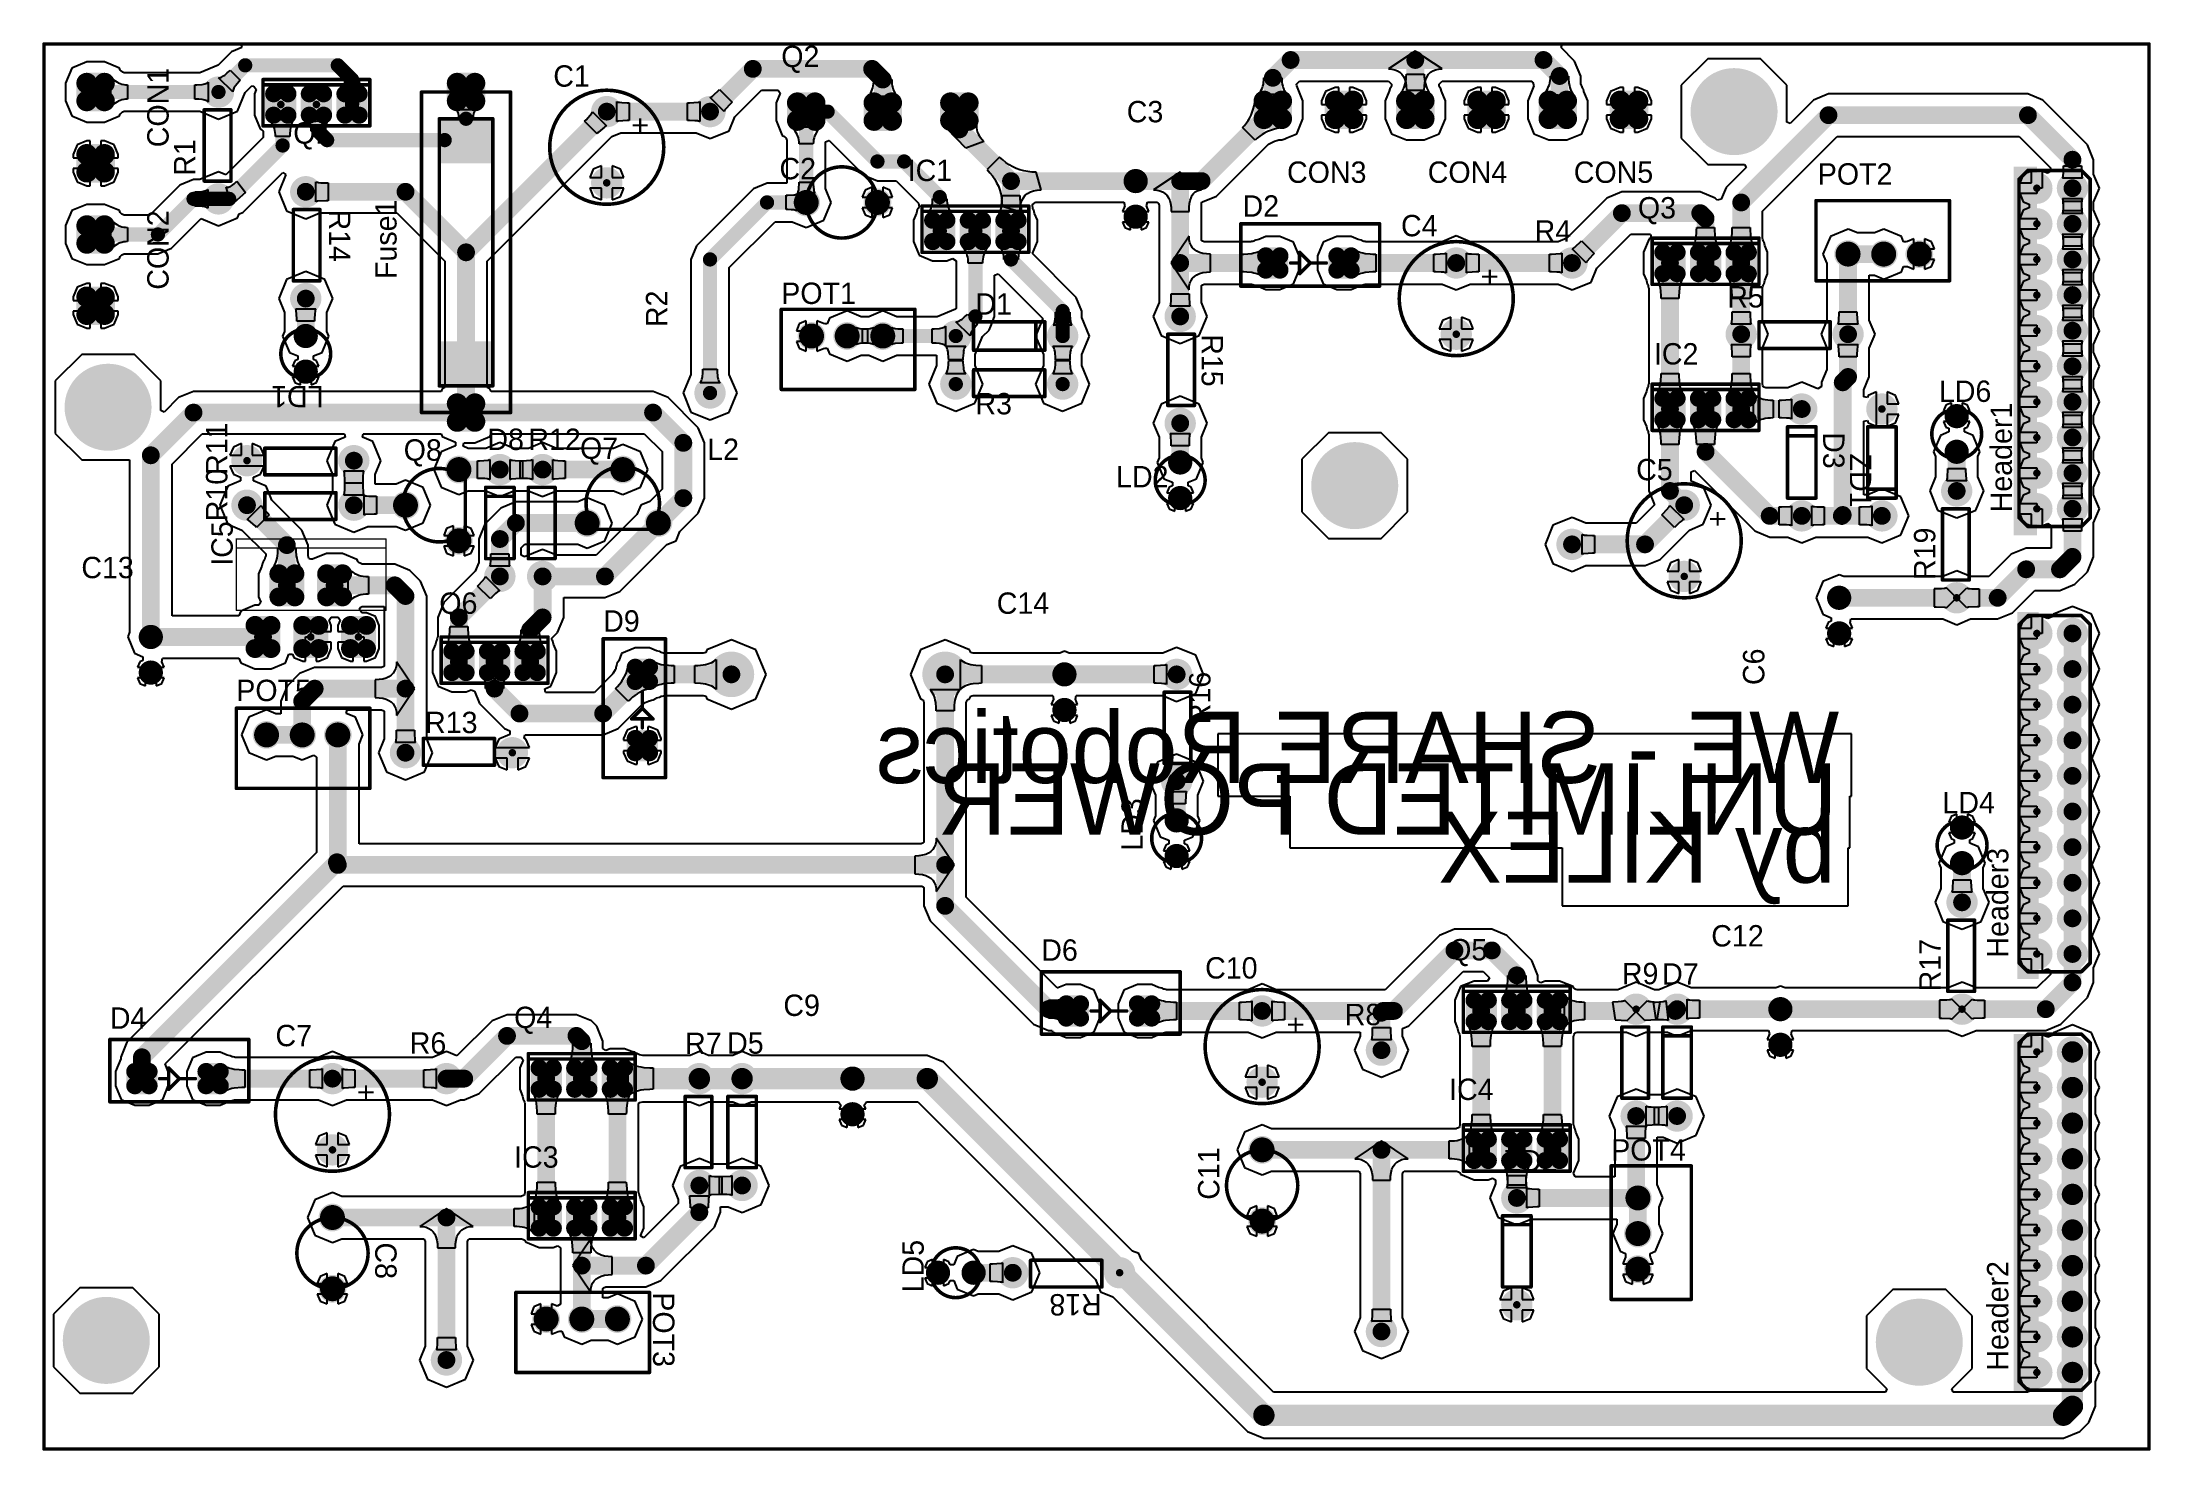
# Model space of a CAD drawing. Extents: x 0.99 to 6.92, y 0.99 to 4.95.
import ezdxf

# ---------------------------------------------------------------- set-up
doc = ezdxf.new("R2010")
doc.units = 0
doc.header["$MEASUREMENT"] = 0
for name, color, linetype in [('BOTTOMLAYER', 5, 'CONTINUOUS'), ('BOTTOMSOLDER', 6, 'CONTINUOUS'), ('MECHANICAL1', 6, 'CONTINUOUS'), ('MULTILAYER', 9, 'CONTINUOUS'), ('PADHOLELAYER', 156, 'CONTINUOUS'), ('TOPLAYER', 1, 'CONTINUOUS'), ('TOPOVERLAY', 2, 'CONTINUOUS'), ('TOPSOLDER', 216, 'CONTINUOUS')]:
    doc.layers.add(name, color=color, linetype=linetype)

msp = doc.modelspace()

# ---------------------------------------------------------------- texts
at = {"layer": 'BOTTOMLAYER', "text_generation_flag": 2}
for s, p in [('WE - SHARE Robotics ', (6.04, 2.87)), ('UNLIMITED POWER', (6.035, 2.725)), ('by KILEX', (6.03, 2.59))]:
    msp.add_text(s, height=0.2, rotation=360, dxfattribs=at).set_placement(p)
at = {"layer": 'TOPOVERLAY'}
for s, p in [('Q2', (3.07, 4.88)), ('C1', (2.43, 4.825)), ('C3', (4.04, 4.725)), ('Q1', (1.7, 4.665)), ('C2', (3.065, 4.565)), ('IC1', (3.425, 4.56)), ('CON3', (4.49, 4.555)), ('CON4', (4.885, 4.555)), ('CON5', (5.295, 4.555)), ('POT2', (5.98, 4.55)), ('D2', (4.365, 4.46)), ('Q3', (5.475, 4.455)), ('C4', (4.81, 4.405)), ('R4', (5.185, 4.39)), ('POT1', (3.07, 4.215)), ('R5', (5.726, 4.205)), ('D1', (3.615, 4.185)), ('IC2', (5.52, 4.045)), ('LD6', (6.32, 3.94)), ('R3', (3.615, 3.905)), ('D8', (2.245, 3.805)), ('R12', (2.36, 3.805)), ('Q8', (2.01, 3.775)), ('Q7', (2.505, 3.78)), ('L2', (2.862, 3.777)), ('LD2', (4.01, 3.7)), ('C5', (5.47, 3.72)), ('C13', (1.105, 3.445)), ('Q6', (2.11, 3.345)), ('C14', (3.675, 3.345)), ('D9', (2.57, 3.295)), ('POT5', (1.54, 3.1)), ('R13', (2.07, 3.01)), ('LD4', (6.33, 2.785)), ('D6', (3.8, 2.371)), ('Q5', (4.945, 2.372)), ('C12', (5.681, 2.411)), ('C10', (4.26, 2.321)), ('R9', (5.43, 2.305)), ('D7', (5.543, 2.304)), ('C9', (3.076, 2.216)), ('R8', (4.652, 2.19)), ('D4', (1.185, 2.18)), ('C7', (1.65, 2.131)), ('Q4', (2.32, 2.182)), ('R6', (2.027, 2.11)), ('R7', (2.8, 2.109)), ('D5', (2.918, 2.11)), ('IC4', (4.945, 1.98)), ('IC3', (2.32, 1.79)), ('ZD2', (5.0975, 1.7795)), ('POT4', (5.4, 1.81))]:
    msp.add_text(s, height=0.06, dxfattribs=at).set_placement(p)
for s, rotation, p in [('CON1', 90, (1.35, 4.655)), ('+', 270, (2.645, 4.74)), ('R1', 90, (1.425, 4.575)), ('Fuse1', 90, (1.99, 4.285)), ('CON2', 90, (1.35, 4.255)), ('R14', 270, (1.8, 4.48)), ('+', 270, (5.03, 4.315)), ('R2', 90, (2.75, 4.15)), ('R15', 270, (4.25, 4.13)), ('LD1', 180, (1.785, 3.985)), ('Header1', 90, (6.525, 3.63)), ('R11', 90, (1.515, 3.735)), ('D3', 270, (5.995, 3.855)), ('ZD1', 270, (6.07, 3.795)), ('R10', 90, (1.515, 3.605)), ('+', 270, (5.67, 3.635)), ('IC5', 90, (1.53, 3.48)), ('R19', 90, (6.31, 3.44)), ('C6', 90, (5.83, 3.145)), ('R16', 90, (4.275, 3.035)), ('LD3', 90, (4.085, 2.68)), ('Header3', 90, (6.515, 2.38)), ('R17', 90, (6.325, 2.285)), ('+', 270, (4.485, 2.215)), ('+', 270, (1.875, 2.025)), ('C11', 90, (4.3, 1.7)), ('C8', 270, (1.93, 1.58)), ('LD5', 90, (3.47, 1.44)), ('Header2', 90, (6.515, 1.22)), ('POT3', 270, (2.71, 1.44)), ('R18', 180, (3.97, 1.435))]:
    msp.add_text(s, height=0.06, rotation=rotation, dxfattribs=at).set_placement(p)

# ---------------------------------------------------------------- linework, layer by layer
at = {"layer": 'BOTTOMLAYER'}
for p, q in [((1, 1), (1, 4.945)), ((1, 4.945), (1.5531, 4.945)), ((1.5267, 4.9233), (1.4887, 4.8852)), ((1.5551, 4.935), (1.5267, 4.9233)), ((1.5531, 4.945), (1.5551, 4.935)), ((4.85, 4.925), (4.775, 4.875)), ((4.925, 4.875), (4.85, 4.925)), ((4.85, 4.925), (4.85, 4.925)), ((4.85, 4.925), (4.85, 4.925)), ((4.85, 4.925), (4.85, 4.925)), ((4.85, 4.925), (4.85, 4.925)), ((4.85, 4.925), (4.85, 4.925)), ((4.85, 4.925), (4.85, 4.925)), ((4.85, 4.925), (4.85, 4.925)), ((4.85, 4.925), (4.85, 4.925)), ((4.85, 4.925), (4.85, 4.925)), ((4.85, 4.925), (4.85, 4.925)), ((5.2592, 4.935), (5.2633, 4.945)), ((5.2971, 4.8971), (5.2592, 4.935)), ((5.2633, 4.945), (6.91, 4.945)), ((6.91, 4.945), (6.91, 1)), ((1.0779, 4.8771), (1.0605, 4.835)), ((1.12, 4.8945), (1.0779, 4.8771)), ((1.17, 4.8945), (1.12, 4.8945)), ((1.2121, 4.8771), (1.17, 4.8945)), ((1.2144, 4.8714), (1.2121, 4.8771)), ((1.2149, 4.8709), (1.2144, 4.8714)), ((1.217, 4.8689), (1.2149, 4.8709)), ((1.219, 4.8673), (1.217, 4.8689)), ((1.2209, 4.866), (1.219, 4.8673)), ((1.2229, 4.865), (1.2209, 4.866)), ((1.2249, 4.8641), (1.2229, 4.865)), ((1.4377, 4.8641), (1.2249, 4.8641)), ((1.2249, 4.8641), (1.2249, 4.8641)), ((1.4887, 4.8852), (1.4377, 4.8641)), ((1.501, 4.8533), (1.5041, 4.8553)), ((1.5041, 4.8553), (1.5075, 4.8576)), ((1.5075, 4.8576), (1.5148, 4.8636)), ((1.5148, 4.8636), (1.5188, 4.8672)), ((1.5188, 4.8672), (1.523, 4.8713)), ((1.523, 4.8713), (1.5513, 4.843)), ((4.775, 4.875), (4.7845, 4.8744)), ((4.7845, 4.8744), (4.793, 4.8726)), ((4.793, 4.8726), (4.8005, 4.8696)), ((4.8005, 4.8696), (4.807, 4.8654)), ((4.807, 4.8654), (4.8125, 4.86)), ((4.8125, 4.86), (4.817, 4.8534)), ((4.8248, 4.8529), (4.825, 4.86)), ((4.825, 4.86), (4.875, 4.86)), ((4.875, 4.86), (4.8752, 4.8529)), ((4.883, 4.8534), (4.8875, 4.86)), ((4.8875, 4.86), (4.893, 4.8654)), ((4.893, 4.8654), (4.8995, 4.8696)), ((4.8995, 4.8696), (4.907, 4.8726)), ((4.907, 4.8726), (4.9155, 4.8744)), ((4.9155, 4.8744), (4.925, 4.875)), ((5.2298, 4.8484), (5.23, 4.855)), ((5.23, 4.855), (5.28, 4.855)), ((5.28, 4.855), (5.2802, 4.8478)), ((5.3145, 4.855), (5.2971, 4.8971)), ((5.3145, 4.8341), (5.3145, 4.855)), ((5.6709, 4.9031), (5.5969, 4.8291)), ((5.8191, 4.9031), (5.6709, 4.9031)), ((5.8931, 4.8291), (5.8191, 4.9031)), ((1.0605, 4.835), (1.0605, 4.785)), ((1.1877, 4.7673), (1.1877, 4.8527)), ((1.1877, 4.8527), (1.1915, 4.8484)), ((1.1915, 4.8484), (1.1955, 4.8445)), ((1.1955, 4.8445), (1.1998, 4.8411)), ((1.1998, 4.8411), (1.2042, 4.8382)), ((1.2042, 4.8382), (1.2088, 4.8357)), ((1.2088, 4.8357), (1.2136, 4.8336)), ((1.2136, 4.8336), (1.2187, 4.832)), ((1.2187, 4.832), (1.2239, 4.8309)), ((1.2239, 4.8309), (1.2294, 4.8302)), ((1.2294, 4.8302), (1.235, 4.83)), ((1.235, 4.83), (1.235, 4.79)), ((1.4234, 4.83), (1.4292, 4.8301)), ((1.4234, 4.79), (1.4234, 4.83)), ((1.4292, 4.8301), (1.444, 4.8313)), ((1.444, 4.8313), (1.448, 4.832)), ((1.448, 4.832), (1.4516, 4.8329)), ((1.4516, 4.8329), (1.4547, 4.8339)), ((1.4547, 4.8339), (1.4574, 4.8351)), ((1.4574, 4.8351), (1.4596, 4.8365)), ((1.4596, 4.8365), (1.4614, 4.838)), ((1.4614, 4.838), (1.4614, 4.782)), ((1.4904, 4.85), (1.4927, 4.8502)), ((1.53, 4.8104), (1.4904, 4.85)), ((1.4927, 4.8502), (1.4953, 4.8508)), ((1.4953, 4.8508), (1.498, 4.8519)), ((1.498, 4.8519), (1.501, 4.8533)), ((1.5302, 4.8127), (1.53, 4.8104)), ((1.5308, 4.8153), (1.5302, 4.8127)), ((1.5319, 4.818), (1.5308, 4.8153)), ((1.5333, 4.821), (1.5319, 4.818)), ((1.5353, 4.8241), (1.5333, 4.821)), ((1.5376, 4.8275), (1.5353, 4.8241)), ((1.5472, 4.8388), (1.5376, 4.8275)), ((1.5436, 4.7564), (1.5652, 4.8087)), ((1.5513, 4.843), (1.5472, 4.8388)), ((1.5652, 4.8087), (1.5839, 4.8273)), ((1.5839, 4.8273), (1.5894, 4.8269)), ((1.5894, 4.8269), (1.5958, 4.8168)), ((1.5958, 4.8168), (1.5909, 4.805)), ((1.5909, 4.805), (1.5909, 4.745)), ((1.8401, 4.8243), (1.841, 4.8245)), ((1.8899, 4.8243), (1.8401, 4.8243)), ((1.841, 4.8245), (1.8419, 4.8251)), ((1.8419, 4.8251), (1.8426, 4.8261)), ((1.8426, 4.8261), (1.8432, 4.8276)), ((1.8432, 4.8276), (1.8438, 4.8295)), ((1.8438, 4.8295), (1.8442, 4.8317)), ((1.8442, 4.8317), (1.8446, 4.8344)), ((1.8446, 4.8344), (1.845, 4.8411)), ((1.845, 4.845), (1.885, 4.845)), ((1.845, 4.8411), (1.845, 4.845)), ((1.885, 4.845), (1.885, 4.8411)), ((1.885, 4.8411), (1.8858, 4.8317)), ((1.8858, 4.8317), (1.8862, 4.8295)), ((1.8862, 4.8295), (1.8868, 4.8276)), ((1.8868, 4.8276), (1.8874, 4.8261)), ((1.8874, 4.8261), (1.8881, 4.8251)), ((1.8881, 4.8251), (1.889, 4.8245)), ((1.889, 4.8245), (1.8899, 4.8243)), ((2.8704, 4.795), (2.8714, 4.7952)), ((2.8714, 4.7952), (2.8728, 4.7959)), ((2.8728, 4.7959), (2.8746, 4.797)), ((2.8746, 4.797), (2.8767, 4.7986)), ((2.8767, 4.7986), (2.882, 4.803)), ((2.882, 4.803), (2.8927, 4.8131)), ((2.8927, 4.8131), (2.897, 4.8174)), ((2.897, 4.8174), (2.9324, 4.782)), ((2.9398, 4.7406), (3.0147, 4.8155)), ((3.0147, 4.8155), (3.0612, 4.8155)), ((3.0667, 4.8072), (3.0555, 4.78)), ((3.0612, 4.8155), (3.0667, 4.8072)), ((3.3123, 4.7977), (3.3157, 4.8008)), ((3.3977, 4.7977), (3.3123, 4.7977)), ((3.3157, 4.8008), (3.3187, 4.8042)), ((3.3187, 4.8042), (3.3213, 4.808)), ((3.3213, 4.808), (3.3236, 4.8122)), ((3.3236, 4.8122), (3.3256, 4.8168)), ((3.3256, 4.8168), (3.3272, 4.8217)), ((3.3272, 4.8217), (3.3284, 4.827)), ((3.3284, 4.827), (3.3293, 4.8326)), ((3.3293, 4.8326), (3.3298, 4.8386)), ((3.3298, 4.8386), (3.33, 4.845)), ((3.33, 4.845), (3.38, 4.845)), ((3.38, 4.845), (3.3802, 4.8386)), ((3.3802, 4.8386), (3.3807, 4.8326)), ((3.3807, 4.8326), (3.3816, 4.827)), ((3.3816, 4.827), (3.3828, 4.8217)), ((3.3828, 4.8217), (3.3844, 4.8168)), ((3.3844, 4.8168), (3.3864, 4.8122)), ((3.3864, 4.8122), (3.3887, 4.808)), ((3.3887, 4.808), (3.3913, 4.8042)), ((3.3913, 4.8042), (3.3943, 4.8008)), ((3.3943, 4.8008), (3.3977, 4.7977)), ((4.4073, 4.8027), (4.4107, 4.8058)), ((4.4927, 4.8027), (4.4073, 4.8027)), ((4.4107, 4.8058), (4.4137, 4.8092)), ((4.4137, 4.8092), (4.4163, 4.813)), ((4.4163, 4.813), (4.4186, 4.8172)), ((4.4186, 4.8172), (4.4206, 4.8218)), ((4.4206, 4.8218), (4.4222, 4.8267)), ((4.4222, 4.8267), (4.4234, 4.832)), ((4.4234, 4.832), (4.4243, 4.8376)), ((4.4243, 4.8376), (4.4248, 4.8436)), ((4.4248, 4.8436), (4.425, 4.85)), ((4.425, 4.85), (4.475, 4.85)), ((4.475, 4.85), (4.4752, 4.8436)), ((4.4752, 4.8436), (4.4757, 4.8376)), ((4.4757, 4.8376), (4.4766, 4.832)), ((4.4766, 4.832), (4.4778, 4.8267)), ((4.4778, 4.8267), (4.4794, 4.8218)), ((4.4794, 4.8218), (4.4814, 4.8172)), ((4.4814, 4.8172), (4.4837, 4.813)), ((4.4837, 4.813), (4.4863, 4.8092)), ((4.4863, 4.8092), (4.4893, 4.8058)), ((4.4893, 4.8058), (4.4927, 4.8027)), ((4.5161, 4.8319), (4.5247, 4.8405)), ((4.5171, 4.8271), (4.5161, 4.8319)), ((4.5345, 4.785), (4.5171, 4.8271)), ((4.5247, 4.8405), (4.7745, 4.8405)), ((4.5982, 4.8118), (4.5871, 4.785)), ((4.625, 4.8229), (4.5982, 4.8118)), ((4.635, 4.8229), (4.625, 4.8229)), ((4.635, 4.775), (4.635, 4.8229)), ((4.675, 4.8229), (4.665, 4.8229)), ((4.665, 4.8229), (4.665, 4.775)), ((4.7018, 4.8118), (4.675, 4.8229)), ((4.7129, 4.785), (4.7018, 4.8118)), ((4.7767, 4.812), (4.7655, 4.785)), ((4.7745, 4.8405), (4.783, 4.8319)), ((4.7784, 4.8186), (4.7767, 4.812)), ((4.7805, 4.8214), (4.7784, 4.8186)), ((4.7829, 4.8271), (4.7805, 4.8214)), ((4.783, 4.8319), (4.7829, 4.8271)), ((4.8042, 4.7989), (4.8082, 4.8041)), ((4.8958, 4.7989), (4.8042, 4.7989)), ((4.8082, 4.8041), (4.8117, 4.8094)), ((4.8117, 4.8094), (4.8148, 4.815)), ((4.8148, 4.815), (4.8175, 4.8208)), ((4.817, 4.8534), (4.8205, 4.8456)), ((4.8175, 4.8208), (4.8198, 4.8268)), ((4.8198, 4.8268), (4.8217, 4.833)), ((4.8205, 4.8456), (4.823, 4.8366)), ((4.8217, 4.833), (4.8231, 4.8395)), ((4.823, 4.8366), (4.8245, 4.8264)), ((4.8231, 4.8395), (4.8242, 4.8461)), ((4.8242, 4.8461), (4.8248, 4.8529)), ((4.8245, 4.8264), (4.825, 4.815)), ((4.825, 4.815), (4.875, 4.815)), ((4.875, 4.815), (4.8755, 4.8264)), ((4.8752, 4.8529), (4.8758, 4.8461)), ((4.8755, 4.8264), (4.877, 4.8366)), ((4.8758, 4.8461), (4.8769, 4.8395)), ((4.8769, 4.8395), (4.8783, 4.833)), ((4.877, 4.8366), (4.8795, 4.8456)), ((4.8783, 4.833), (4.8802, 4.8268)), ((4.8795, 4.8456), (4.883, 4.8534)), ((4.8802, 4.8268), (4.8825, 4.8208)), ((4.8825, 4.8208), (4.8852, 4.815)), ((4.8852, 4.815), (4.8883, 4.8094)), ((4.8883, 4.8094), (4.8918, 4.8041)), ((4.8918, 4.8041), (4.8958, 4.7989)), ((4.917, 4.8319), (4.9255, 4.8405)), ((4.9171, 4.8271), (4.917, 4.8319)), ((4.9195, 4.8214), (4.9171, 4.8271)), ((4.9216, 4.8186), (4.9195, 4.8214)), ((4.9233, 4.812), (4.9216, 4.8186)), ((4.9345, 4.785), (4.9233, 4.812)), ((4.9255, 4.8405), (5.1773, 4.8405)), ((4.9982, 4.8118), (4.9871, 4.785)), ((5.025, 4.8229), (4.9982, 4.8118)), ((5.035, 4.8229), (5.025, 4.8229)), ((5.035, 4.775), (5.035, 4.8229)), ((5.075, 4.8229), (5.065, 4.8229)), ((5.065, 4.8229), (5.065, 4.775)), ((5.1018, 4.8118), (5.075, 4.8229)), ((5.1129, 4.785), (5.1018, 4.8118)), ((5.1829, 4.8271), (5.1655, 4.785)), ((5.1773, 4.8405), (5.1801, 4.8368)), ((5.1801, 4.8368), (5.1829, 4.8271)), ((5.2073, 4.8027), (5.2116, 4.8066)), ((5.2958, 4.7989), (5.2073, 4.8027)), ((5.2116, 4.8066), (5.2155, 4.8107)), ((5.2155, 4.8107), (5.2189, 4.8152)), ((5.2189, 4.8152), (5.2218, 4.82)), ((5.2218, 4.82), (5.2243, 4.8251)), ((5.2243, 4.8251), (5.2264, 4.8304)), ((5.2264, 4.8304), (5.228, 4.8361)), ((5.228, 4.8361), (5.2291, 4.8421)), ((5.2291, 4.8421), (5.2298, 4.8484)), ((5.2802, 4.8478), (5.2814, 4.8345)), ((5.2814, 4.8345), (5.2825, 4.8283)), ((5.2825, 4.8283), (5.2839, 4.8225)), ((5.2839, 4.8225), (5.2857, 4.8171)), ((5.2857, 4.8171), (5.2877, 4.812)), ((5.2877, 4.812), (5.2901, 4.8073)), ((5.2901, 4.8073), (5.2928, 4.8029)), ((5.2928, 4.8029), (5.2958, 4.7989)), ((5.3152, 4.8314), (5.3145, 4.8341)), ((5.3162, 4.8281), (5.3152, 4.8314)), ((5.3166, 4.8273), (5.3162, 4.8281)), ((5.3171, 4.8271), (5.3166, 4.8273)), ((5.3193, 4.8218), (5.3171, 4.8271)), ((5.3197, 4.8211), (5.3193, 4.8218)), ((5.3218, 4.8183), (5.3197, 4.8211)), ((5.3235, 4.8116), (5.3218, 4.8183)), ((5.3345, 4.785), (5.3235, 4.8116)), ((5.3982, 4.8118), (5.3871, 4.785)), ((5.425, 4.8229), (5.3982, 4.8118)), ((5.435, 4.8229), (5.425, 4.8229)), ((5.435, 4.775), (5.435, 4.8229)), ((5.475, 4.8229), (5.465, 4.8229)), ((5.465, 4.8229), (5.465, 4.775)), ((5.5018, 4.8118), (5.475, 4.8229)), ((5.5129, 4.785), (5.5018, 4.8118)), ((5.5969, 4.8291), (5.5969, 4.6809)), ((5.8931, 4.7254), (5.8931, 4.8291)), ((6.01, 4.8045), (5.9679, 4.7871)), ((6.57, 4.8045), (6.01, 4.8045)), ((6.6121, 4.7871), (6.57, 4.8045)), ((1.0605, 4.785), (1.0779, 4.7429)), ((1.0779, 4.7429), (1.12, 4.7255)), ((1.17, 4.7255), (1.2121, 4.7429)), ((1.1915, 4.7716), (1.1877, 4.7673)), ((1.1955, 4.7755), (1.1915, 4.7716)), ((1.1998, 4.7789), (1.1955, 4.7755)), ((1.2042, 4.7818), (1.1998, 4.7789)), ((1.2088, 4.7843), (1.2042, 4.7818)), ((1.2136, 4.7864), (1.2088, 4.7843)), ((1.2121, 4.7429), (1.2144, 4.7486)), ((1.2187, 4.788), (1.2136, 4.7864)), ((1.2144, 4.7486), (1.2149, 4.7491)), ((1.2149, 4.7491), (1.217, 4.7511)), ((1.217, 4.7511), (1.219, 4.7527)), ((1.2239, 4.7891), (1.2187, 4.788)), ((1.219, 4.7527), (1.2209, 4.754)), ((1.2209, 4.754), (1.2229, 4.755)), ((1.2229, 4.755), (1.2249, 4.7559)), ((1.2294, 4.7898), (1.2239, 4.7891)), ((1.2249, 4.7559), (1.2249, 4.7559)), ((1.2249, 4.7559), (1.4377, 4.7559)), ((1.235, 4.79), (1.2294, 4.7898)), ((1.4292, 4.7899), (1.4234, 4.79)), ((1.4346, 4.7897), (1.4292, 4.7899)), ((1.444, 4.7887), (1.4346, 4.7897)), ((1.4377, 4.7559), (1.49, 4.7342)), ((1.448, 4.788), (1.444, 4.7887)), ((1.4516, 4.7871), (1.448, 4.788)), ((1.4547, 4.7861), (1.4516, 4.7871)), ((1.4574, 4.7849), (1.4547, 4.7861)), ((1.4596, 4.7835), (1.4574, 4.7849)), ((1.4614, 4.782), (1.4596, 4.7835)), ((1.49, 4.7342), (1.5436, 4.7564)), ((1.5909, 4.745), (1.6067, 4.7067)), ((2.1559, 4.7608), (2.1538, 4.761)), ((2.1538, 4.761), (2.2162, 4.761)), ((2.1578, 4.76), (2.1559, 4.7608)), ((2.1595, 4.7587), (2.1578, 4.76)), ((2.161, 4.7568), (2.1595, 4.7587)), ((2.1622, 4.7545), (2.161, 4.7568)), ((2.1632, 4.7516), (2.1622, 4.7545)), ((2.164, 4.7483), (2.1632, 4.7516)), ((2.1646, 4.7444), (2.164, 4.7483)), ((2.1649, 4.7399), (2.1646, 4.7444)), ((2.165, 4.735), (2.1649, 4.7399)), ((2.2051, 4.7399), (2.205, 4.735)), ((2.2054, 4.7444), (2.2051, 4.7399)), ((2.206, 4.7483), (2.2054, 4.7444)), ((2.2068, 4.7516), (2.206, 4.7483)), ((2.2078, 4.7545), (2.2068, 4.7516)), ((2.209, 4.7568), (2.2078, 4.7545)), ((2.2105, 4.7587), (2.209, 4.7568)), ((2.2122, 4.76), (2.2105, 4.7587)), ((2.2141, 4.7608), (2.2122, 4.76)), ((2.2162, 4.761), (2.2141, 4.7608)), ((2.5219, 4.7323), (2.538, 4.7504)), ((2.538, 4.7504), (2.5391, 4.7522)), ((2.5391, 4.7522), (2.5398, 4.7536)), ((2.5398, 4.7536), (2.54, 4.7546)), ((2.54, 4.7546), (2.5796, 4.715)), ((2.6086, 4.727), (2.6086, 4.783)), ((2.6086, 4.783), (2.6094, 4.7824)), ((2.6094, 4.7824), (2.6109, 4.7819)), ((2.6109, 4.7819), (2.6129, 4.7815)), ((2.6129, 4.7815), (2.6155, 4.7811)), ((2.6155, 4.7811), (2.6225, 4.7805)), ((2.6225, 4.7805), (2.6372, 4.78)), ((2.6372, 4.78), (2.6432, 4.78)), ((2.6432, 4.78), (2.6432, 4.73)), ((2.8068, 4.73), (2.8068, 4.78)), ((2.8068, 4.78), (2.8128, 4.78)), ((2.8128, 4.78), (2.8371, 4.7815)), ((2.8371, 4.7815), (2.8391, 4.7819)), ((2.8391, 4.7819), (2.8406, 4.7824)), ((2.8406, 4.7824), (2.8414, 4.783)), ((2.8414, 4.783), (2.8414, 4.727)), ((2.91, 4.7554), (2.8704, 4.795)), ((2.9102, 4.7564), (2.91, 4.7554)), ((2.9109, 4.7578), (2.9102, 4.7564)), ((2.912, 4.7596), (2.9109, 4.7578)), ((2.9281, 4.7777), (2.912, 4.7596)), ((2.9236, 4.7014), (2.9398, 4.7406)), ((2.9324, 4.782), (2.9281, 4.7777)), ((3.0555, 4.78), (3.0555, 4.73)), ((4.3809, 4.7302), (4.3853, 4.7377)), ((4.3853, 4.7377), (4.3891, 4.7455)), ((4.3891, 4.7455), (4.3924, 4.7536)), ((4.3924, 4.7536), (4.3952, 4.7622)), ((4.3952, 4.7622), (4.3975, 4.771)), ((4.3975, 4.771), (4.3993, 4.7803)), ((4.3993, 4.7803), (4.4005, 4.7899)), ((4.4005, 4.7899), (4.4799, 4.7105)), ((4.5345, 4.735), (4.5345, 4.785)), ((4.5871, 4.785), (4.5871, 4.775)), ((4.5871, 4.775), (4.635, 4.775)), ((4.635, 4.745), (4.5871, 4.745)), ((4.5871, 4.745), (4.5871, 4.735)), ((4.635, 4.6971), (4.635, 4.745)), ((4.665, 4.775), (4.7129, 4.775)), ((4.7129, 4.745), (4.665, 4.745)), ((4.665, 4.745), (4.665, 4.6971)), ((4.7129, 4.775), (4.7129, 4.785)), ((4.7129, 4.735), (4.7129, 4.745)), ((4.7655, 4.785), (4.7655, 4.735)), ((4.9345, 4.735), (4.9345, 4.785)), ((4.9871, 4.785), (4.9871, 4.775)), ((4.9871, 4.775), (5.035, 4.775)), ((5.035, 4.745), (4.9871, 4.745)), ((4.9871, 4.745), (4.9871, 4.735)), ((5.035, 4.6971), (5.035, 4.745)), ((5.065, 4.775), (5.1129, 4.775)), ((5.1129, 4.745), (5.065, 4.745)), ((5.065, 4.745), (5.065, 4.6971)), ((5.1129, 4.775), (5.1129, 4.785)), ((5.1129, 4.735), (5.1129, 4.745)), ((5.1655, 4.785), (5.1655, 4.735)), ((5.3345, 4.735), (5.3345, 4.785)), ((5.3871, 4.785), (5.3871, 4.775)), ((5.3871, 4.775), (5.435, 4.775)), ((5.435, 4.745), (5.3871, 4.745)), ((5.3871, 4.745), (5.3871, 4.735)), ((5.435, 4.6971), (5.435, 4.745)), ((5.465, 4.775), (5.5129, 4.775)), ((5.5129, 4.745), (5.465, 4.745)), ((5.465, 4.745), (5.465, 4.6971)), ((5.5129, 4.775), (5.5129, 4.785)), ((5.5129, 4.735), (5.5129, 4.745)), ((5.9679, 4.7871), (5.9023, 4.7215)), ((6.7371, 4.6621), (6.6121, 4.7871)), ((1.12, 4.7255), (1.17, 4.7255)), ((1.6159, 4.6824), (1.5107, 4.5772)), ((1.6067, 4.7067), (1.6112, 4.7049)), ((1.6112, 4.7049), (1.6121, 4.7041)), ((1.6121, 4.7041), (1.613, 4.7032)), ((1.613, 4.7032), (1.6138, 4.7022)), ((1.6138, 4.7022), (1.6145, 4.7009)), ((1.6145, 4.7009), (1.6152, 4.6994)), ((1.6152, 4.6994), (1.6159, 4.6976)), ((1.6159, 4.6976), (1.6159, 4.6824)), ((1.6308, 4.7308), (1.7024, 4.735)), ((1.6345, 4.7277), (1.6308, 4.7308)), ((1.6377, 4.7243), (1.6345, 4.7277)), ((1.6406, 4.7205), (1.6377, 4.7243)), ((1.6431, 4.7164), (1.6406, 4.7205)), ((1.6452, 4.712), (1.6431, 4.7164)), ((1.6469, 4.7072), (1.6452, 4.712)), ((1.6483, 4.7022), (1.6469, 4.7072)), ((1.6492, 4.6968), (1.6483, 4.7022)), ((1.6498, 4.691), (1.6492, 4.6968)), ((1.65, 4.6849), (1.6498, 4.691)), ((1.69, 4.6856), (1.65, 4.6849)), ((1.6901, 4.6921), (1.69, 4.6856)), ((1.6911, 4.704), (1.6901, 4.6921)), ((1.692, 4.7095), (1.6911, 4.704)), ((1.6931, 4.7146), (1.692, 4.7095)), ((1.6945, 4.7193), (1.6931, 4.7146)), ((1.6961, 4.7238), (1.6945, 4.7193)), ((1.6979, 4.7278), (1.6961, 4.7238)), ((1.7, 4.7316), (1.6979, 4.7278)), ((1.7024, 4.735), (1.7, 4.7316)), ((1.7389, 4.7262), (1.7992, 4.7308)), ((1.741, 4.726), (1.7389, 4.7262)), ((1.7429, 4.7254), (1.741, 4.726)), ((1.7445, 4.7242), (1.7429, 4.7254)), ((1.746, 4.7224), (1.7445, 4.7242)), ((1.7472, 4.72), (1.746, 4.7224)), ((1.7482, 4.7172), (1.7472, 4.72)), ((1.749, 4.7137), (1.7482, 4.7172)), ((1.7499, 4.7051), (1.749, 4.7137)), ((1.75, 4.7), (1.7499, 4.7051)), ((1.79, 4.7), (1.75, 4.7)), ((1.7904, 4.7088), (1.79, 4.7)), ((1.7908, 4.7128), (1.7904, 4.7088)), ((1.7915, 4.7163), (1.7908, 4.7128)), ((1.7923, 4.7196), (1.7915, 4.7163)), ((1.7933, 4.7225), (1.7923, 4.7196)), ((1.7945, 4.7251), (1.7933, 4.7225)), ((1.7959, 4.7273), (1.7945, 4.7251)), ((1.7974, 4.7292), (1.7959, 4.7273)), ((1.7992, 4.7308), (1.7974, 4.7292)), ((2.205, 4.735), (2.165, 4.735)), ((2.2445, 4.3353), (2.5944, 4.6852)), ((2.5176, 4.728), (2.5219, 4.7323)), ((2.553, 4.6926), (2.5176, 4.728)), ((2.5573, 4.6969), (2.553, 4.6926)), ((2.568, 4.707), (2.5573, 4.6969)), ((2.5733, 4.7114), (2.568, 4.707)), ((2.5754, 4.713), (2.5733, 4.7114)), ((2.5772, 4.7141), (2.5754, 4.713)), ((2.5786, 4.7148), (2.5772, 4.7141)), ((2.5796, 4.715), (2.5786, 4.7148)), ((2.5944, 4.6852), (2.6192, 4.6955)), ((2.6094, 4.7276), (2.6086, 4.727)), ((2.6109, 4.7281), (2.6094, 4.7276)), ((2.6129, 4.7285), (2.6109, 4.7281)), ((2.6372, 4.73), (2.6129, 4.7285)), ((2.6192, 4.6955), (2.8308, 4.6955)), ((2.6432, 4.73), (2.6372, 4.73)), ((2.8128, 4.73), (2.8068, 4.73)), ((2.8275, 4.7295), (2.8128, 4.73)), ((2.8345, 4.7289), (2.8275, 4.7295)), ((2.8308, 4.6955), (2.87, 4.6792)), ((2.8371, 4.7285), (2.8345, 4.7289)), ((2.8391, 4.7281), (2.8371, 4.7285)), ((2.8406, 4.7276), (2.8391, 4.7281)), ((2.8414, 4.727), (2.8406, 4.7276)), ((2.87, 4.6792), (2.9236, 4.7014)), ((3.0555, 4.73), (3.0729, 4.6879)), ((3.0729, 4.6879), (3.0786, 4.6856)), ((3.0786, 4.6856), (3.0791, 4.6851)), ((3.0791, 4.6851), (3.0811, 4.683)), ((3.0811, 4.683), (3.0827, 4.681)), ((3.0827, 4.681), (3.084, 4.6791)), ((3.084, 4.6791), (3.085, 4.6771)), ((3.085, 4.6771), (3.0859, 4.6751)), ((3.1016, 4.7085), (3.0973, 4.7123)), ((3.0973, 4.7123), (3.1827, 4.7123)), ((3.1055, 4.7045), (3.1016, 4.7085)), ((3.1089, 4.7002), (3.1055, 4.7045)), ((3.1118, 4.6958), (3.1089, 4.7002)), ((3.1143, 4.6912), (3.1118, 4.6958)), ((3.1164, 4.6864), (3.1143, 4.6912)), ((3.118, 4.6813), (3.1164, 4.6864)), ((3.1191, 4.6761), (3.118, 4.6813)), ((3.162, 4.6813), (3.1609, 4.6761)), ((3.1636, 4.6864), (3.162, 4.6813)), ((3.1657, 4.6912), (3.1636, 4.6864)), ((3.1682, 4.6958), (3.1657, 4.6912)), ((3.1711, 4.7002), (3.1682, 4.6958)), ((3.1745, 4.7045), (3.1711, 4.7002)), ((3.1784, 4.7085), (3.1745, 4.7045)), ((3.1827, 4.7123), (3.1784, 4.7085)), ((3.5354, 4.7069), (3.6195, 4.7251)), ((3.5877, 4.652), (3.5354, 4.7069)), ((3.6183, 4.7198), (3.6177, 4.7146)), ((3.6177, 4.7146), (3.6179, 4.7092)), ((3.6179, 4.7092), (3.6188, 4.7039)), ((3.6195, 4.7251), (3.6183, 4.7198)), ((3.6188, 4.7039), (3.6204, 4.6985)), ((3.6204, 4.6985), (3.6227, 4.6931)), ((3.6227, 4.6931), (3.6257, 4.6877)), ((3.6257, 4.6877), (3.6295, 4.6822)), ((3.6295, 4.6822), (3.6339, 4.6768)), ((4.3646, 4.71), (4.3706, 4.7164)), ((4.4, 4.6746), (4.3646, 4.71)), ((4.3706, 4.7164), (4.376, 4.7231)), ((4.376, 4.7231), (4.3809, 4.7302)), ((4.4064, 4.6806), (4.4, 4.6746)), ((4.4131, 4.686), (4.4064, 4.6806)), ((4.4202, 4.6909), (4.4131, 4.686)), ((4.4277, 4.6953), (4.4202, 4.6909)), ((4.4355, 4.6991), (4.4277, 4.6953)), ((4.4436, 4.7024), (4.4355, 4.6991)), ((4.4522, 4.7052), (4.4436, 4.7024)), ((4.461, 4.7075), (4.4522, 4.7052)), ((4.4703, 4.7093), (4.461, 4.7075)), ((4.4799, 4.7105), (4.4703, 4.7093)), ((4.475, 4.6755), (4.4808, 4.6779)), ((4.4808, 4.6779), (4.484, 4.6783)), ((4.484, 4.6783), (4.4898, 4.6816)), ((4.4898, 4.6816), (4.5171, 4.6929)), ((4.5171, 4.6929), (4.5345, 4.735)), ((4.5871, 4.735), (4.5982, 4.7082)), ((4.5982, 4.7082), (4.625, 4.6971)), ((4.625, 4.6971), (4.635, 4.6971)), ((4.665, 4.6971), (4.675, 4.6971)), ((4.675, 4.6971), (4.7018, 4.7082)), ((4.7018, 4.7082), (4.7129, 4.735)), ((4.7655, 4.735), (4.7829, 4.6929)), ((4.7829, 4.6929), (4.825, 4.6755)), ((4.875, 4.6755), (4.9171, 4.6929)), ((4.9171, 4.6929), (4.9345, 4.735)), ((4.9871, 4.735), (4.9982, 4.7082)), ((4.9982, 4.7082), (5.025, 4.6971)), ((5.025, 4.6971), (5.035, 4.6971)), ((5.065, 4.6971), (5.075, 4.6971)), ((5.075, 4.6971), (5.1018, 4.7082)), ((5.1018, 4.7082), (5.1129, 4.735)), ((5.1655, 4.735), (5.1829, 4.6929)), ((5.1829, 4.6929), (5.225, 4.6755)), ((5.275, 4.6755), (5.3171, 4.6929)), ((5.3171, 4.6929), (5.3345, 4.735)), ((5.3871, 4.735), (5.3982, 4.7082)), ((5.3982, 4.7082), (5.425, 4.6971)), ((5.425, 4.6971), (5.435, 4.6971)), ((5.465, 4.6971), (5.475, 4.6971)), ((5.475, 4.6971), (5.5018, 4.7082)), ((5.5018, 4.7082), (5.5129, 4.735)), ((5.5969, 4.6809), (5.6709, 4.6069)), ((5.8245, 4.4753), (6.0347, 4.6855)), ((5.9023, 4.7215), (5.8931, 4.7254)), ((6.0347, 4.6855), (6.5453, 4.6855)), ((6.5453, 4.6855), (6.6336, 4.5972)), ((1.0932, 4.6618), (1.0821, 4.635)), ((1.0821, 4.635), (1.0821, 4.625)), ((1.0821, 4.625), (1.13, 4.625)), ((1.12, 4.6729), (1.0932, 4.6618)), ((1.13, 4.6729), (1.12, 4.6729)), ((1.13, 4.625), (1.13, 4.6729)), ((1.17, 4.6729), (1.16, 4.6729)), ((1.16, 4.6729), (1.16, 4.625)), ((1.16, 4.625), (1.2079, 4.625)), ((1.1968, 4.6618), (1.17, 4.6729)), ((1.2079, 4.635), (1.1968, 4.6618)), ((1.2079, 4.625), (1.2079, 4.635)), ((3.0859, 4.6751), (3.0859, 4.6751)), ((3.0859, 4.6751), (3.0859, 4.5541)), ((3.1198, 4.6706), (3.1191, 4.6761)), ((3.12, 4.665), (3.1198, 4.6706)), ((3.16, 4.665), (3.12, 4.665)), ((3.1602, 4.6706), (3.16, 4.665)), ((3.1609, 4.6761), (3.1602, 4.6706)), ((3.1941, 4.6702), (3.2037, 4.6742)), ((3.1941, 4.5392), (3.1941, 4.6702)), ((3.2037, 4.6742), (3.2046, 4.6739)), ((3.2046, 4.6739), (3.3017, 4.5767)), ((3.6391, 4.6713), (3.5877, 4.652)), ((3.6339, 4.6768), (3.6391, 4.6713)), ((3.6829, 4.6274), (3.6476, 4.5921)), ((3.6916, 4.6194), (3.6829, 4.6274)), ((3.7006, 4.6122), (3.6916, 4.6194)), ((4.2921, 4.5179), (4.4377, 4.6635)), ((4.4377, 4.6635), (4.4431, 4.6667)), ((4.4431, 4.6667), (4.4488, 4.6695)), ((4.4488, 4.6695), (4.4548, 4.6719)), ((4.4548, 4.6719), (4.4613, 4.674)), ((4.4613, 4.674), (4.4668, 4.6755)), ((4.4668, 4.6755), (4.475, 4.6755)), ((4.825, 4.6755), (4.875, 4.6755)), ((5.225, 4.6755), (5.275, 4.6755)), ((6.7545, 4.62), (6.7371, 4.6621)), ((6.7545, 4.5792), (6.7545, 4.62)), ((1.13, 4.595), (1.0821, 4.595)), ((1.0821, 4.595), (1.0821, 4.585)), ((1.0821, 4.585), (1.0932, 4.5582)), ((1.13, 4.5471), (1.13, 4.595)), ((1.2079, 4.595), (1.16, 4.595)), ((1.16, 4.595), (1.16, 4.5471)), ((1.1968, 4.5582), (1.2079, 4.585)), ((1.2079, 4.585), (1.2079, 4.595)), ((1.42, 4.5641), (1.3817, 4.5483)), ((1.4377, 4.5641), (1.42, 4.5641)), ((1.49, 4.5858), (1.4377, 4.5641)), ((1.5107, 4.5772), (1.49, 4.5858)), ((1.5336, 4.5524), (1.5418, 4.56)), ((1.5418, 4.56), (1.5657, 4.5275)), ((1.5583, 4.4717), (1.6709, 4.5844)), ((1.6794, 4.5787), (1.6592, 4.53)), ((1.6709, 4.5844), (1.6794, 4.5787)), ((2.5417, 4.5933), (2.5321, 4.57)), ((2.5321, 4.57), (2.565, 4.57)), ((2.565, 4.6029), (2.5417, 4.5933)), ((2.565, 4.57), (2.565, 4.6029)), ((2.6183, 4.5933), (2.595, 4.6029)), ((2.595, 4.6029), (2.595, 4.57)), ((2.595, 4.57), (2.6279, 4.57)), ((2.6279, 4.57), (2.6183, 4.5933)), ((3.3017, 4.5767), (3.34, 4.5609)), ((3.34, 4.5609), (3.3926, 4.5609)), ((3.3926, 4.5609), (3.4557, 4.4978)), ((3.6476, 4.5921), (3.6556, 4.5834)), ((3.6556, 4.5834), (3.6628, 4.5744)), ((3.6628, 4.5744), (3.6692, 4.565)), ((3.6692, 4.565), (3.6747, 4.5553)), ((3.71, 4.6058), (3.7006, 4.6122)), ((3.7197, 4.6003), (3.71, 4.6058)), ((3.7297, 4.5956), (3.7197, 4.6003)), ((3.7402, 4.5918), (3.7297, 4.5956)), ((3.7509, 4.5888), (3.7402, 4.5918)), ((3.7621, 4.5867), (3.7509, 4.5888)), ((3.7735, 4.5854), (3.7621, 4.5867)), ((3.7854, 4.585), (3.7735, 4.5854)), ((3.8, 4.535), (3.7854, 4.585)), ((4.19, 4.585), (4.115, 4.535)), ((4.25, 4.535), (4.19, 4.585)), ((4.19, 4.585), (4.19, 4.585)), ((4.19, 4.585), (4.19, 4.585)), ((4.19, 4.585), (4.19, 4.585)), ((4.19, 4.585), (4.19, 4.585)), ((4.19, 4.585), (4.19, 4.585)), ((4.19, 4.585), (4.19, 4.585)), ((4.19, 4.585), (4.19, 4.585)), ((4.19, 4.585), (4.19, 4.585)), ((4.19, 4.585), (4.19, 4.585)), ((4.19, 4.585), (4.19, 4.585)), ((5.6709, 4.6069), (5.7746, 4.6069)), ((5.7785, 4.5977), (5.7229, 4.5421)), ((5.7746, 4.6069), (5.7785, 4.5977)), ((6.5567, 4.5783), (6.5471, 4.555)), ((6.58, 4.5879), (6.5567, 4.5783)), ((6.58, 4.555), (6.58, 4.5879)), ((6.6246, 4.5818), (6.61, 4.5879)), ((6.61, 4.5879), (6.61, 4.54)), ((6.6329, 4.5871), (6.6246, 4.5818)), ((6.6336, 4.5972), (6.6329, 4.5871)), ((6.667, 4.5686), (6.6676, 4.5694)), ((6.723, 4.5686), (6.667, 4.5686)), ((6.6676, 4.5694), (6.6681, 4.5709)), ((6.6681, 4.5709), (6.6685, 4.5729)), ((6.6685, 4.5729), (6.6689, 4.5755)), ((6.6689, 4.5755), (6.6695, 4.5825)), ((6.6695, 4.5825), (6.67, 4.5972)), ((6.67, 4.6032), (6.72, 4.6032)), ((6.67, 4.5972), (6.67, 4.6032)), ((6.72, 4.6032), (6.72, 4.5972)), ((6.72, 4.5972), (6.7215, 4.5729)), ((6.7215, 4.5729), (6.7219, 4.5709)), ((6.7219, 4.5709), (6.7224, 4.5694)), ((6.7224, 4.5694), (6.723, 4.5686)), ((6.7708, 4.54), (6.7545, 4.5792)), ((1.0932, 4.5582), (1.12, 4.5471)), ((1.12, 4.5471), (1.13, 4.5471)), ((1.16, 4.5471), (1.17, 4.5471)), ((1.17, 4.5471), (1.1968, 4.5582)), ((1.3817, 4.5483), (1.2976, 4.4641)), ((1.4234, 4.53), (1.4293, 4.5301)), ((1.4234, 4.49), (1.4234, 4.53)), ((1.4293, 4.5301), (1.4441, 4.531)), ((1.4441, 4.531), (1.448, 4.5316)), ((1.448, 4.5316), (1.4514, 4.5323)), ((1.4514, 4.5323), (1.4543, 4.5331)), ((1.4543, 4.5331), (1.4566, 4.534)), ((1.4566, 4.534), (1.4585, 4.5351)), ((1.4585, 4.5351), (1.4598, 4.5362)), ((1.4598, 4.5362), (1.4598, 4.4837)), ((1.526, 4.4925), (1.5116, 4.5437)), ((1.5116, 4.5437), (1.5134, 4.5429)), ((1.5134, 4.5429), (1.5155, 4.5426)), ((1.5155, 4.5426), (1.5178, 4.5429)), ((1.5178, 4.5429), (1.5204, 4.5437)), ((1.5204, 4.5437), (1.5233, 4.5451)), ((1.5233, 4.5451), (1.5265, 4.547)), ((1.5657, 4.5275), (1.526, 4.4925)), ((1.5265, 4.547), (1.5299, 4.5494)), ((1.5299, 4.5494), (1.5336, 4.5524)), ((1.6592, 4.53), (1.6814, 4.4764)), ((1.7636, 4.502), (1.7636, 4.558)), ((1.7636, 4.558), (1.7644, 4.5574)), ((1.7644, 4.5026), (1.7636, 4.502)), ((1.7644, 4.5574), (1.7659, 4.5569)), ((1.7659, 4.5031), (1.7644, 4.5026)), ((1.7659, 4.5569), (1.7679, 4.5565)), ((1.7679, 4.5035), (1.7659, 4.5031)), ((1.7679, 4.5565), (1.7705, 4.5561)), ((1.7922, 4.505), (1.7679, 4.5035)), ((1.7705, 4.5561), (1.7775, 4.5555)), ((1.7775, 4.5555), (1.7922, 4.555)), ((1.7922, 4.555), (1.7982, 4.555)), ((1.7982, 4.505), (1.7922, 4.505)), ((1.7982, 4.555), (1.7982, 4.505)), ((2.565, 4.54), (2.5321, 4.54)), ((2.5321, 4.54), (2.5417, 4.5167)), ((2.5417, 4.5167), (2.565, 4.5071)), ((2.565, 4.5071), (2.565, 4.54)), ((2.6279, 4.54), (2.595, 4.54)), ((2.595, 4.54), (2.595, 4.5071)), ((2.595, 4.5071), (2.6183, 4.5167)), ((2.6183, 4.5167), (2.6279, 4.54)), ((2.9917, 4.5383), (2.8317, 4.3783)), ((3.03, 4.5541), (2.9917, 4.5383)), ((3.0859, 4.5541), (3.03, 4.5541)), ((3.0833, 4.48), (3.0833, 4.52)), ((3.0833, 4.52), (3.0885, 4.52)), ((3.0885, 4.52), (3.1049, 4.5211)), ((3.1049, 4.5211), (3.1078, 4.5216)), ((3.1078, 4.5216), (3.1103, 4.5222)), ((3.1103, 4.5222), (3.1123, 4.5229)), ((3.1123, 4.5229), (3.1139, 4.5236)), ((3.1139, 4.5236), (3.115, 4.5245)), ((3.115, 4.5245), (3.115, 4.4755)), ((3.1155, 4.525), (3.1164, 4.5261)), ((3.1645, 4.525), (3.1155, 4.525)), ((3.1164, 4.5261), (3.1171, 4.5277)), ((3.1171, 4.5277), (3.1178, 4.5297)), ((3.1178, 4.5297), (3.1184, 4.5322)), ((3.1184, 4.5322), (3.1189, 4.5351)), ((3.1189, 4.5351), (3.1196, 4.5424)), ((3.1196, 4.5424), (3.12, 4.5515)), ((3.12, 4.5567), (3.16, 4.5567)), ((3.12, 4.5515), (3.12, 4.5567)), ((3.16, 4.5567), (3.16, 4.5515)), ((3.16, 4.5515), (3.1611, 4.5351)), ((3.1611, 4.5351), (3.1616, 4.5322)), ((3.1616, 4.5322), (3.1622, 4.5297)), ((3.1622, 4.5297), (3.1629, 4.5277)), ((3.1629, 4.5277), (3.1636, 4.5261)), ((3.1636, 4.5261), (3.1645, 4.525)), ((3.1897, 4.4503), (3.2104, 4.5)), ((3.2104, 4.5), (3.1941, 4.5392)), ((3.3056, 4.5344), (3.2975, 4.515)), ((3.2975, 4.515), (3.325, 4.515)), ((3.325, 4.5425), (3.3056, 4.5344)), ((3.325, 4.515), (3.325, 4.5425)), ((3.3744, 4.5344), (3.355, 4.5425)), ((3.355, 4.5425), (3.355, 4.515)), ((3.355, 4.515), (3.3825, 4.515)), ((3.3825, 4.515), (3.3744, 4.5344)), ((3.4934, 4.494), (3.4943, 4.4993)), ((3.4943, 4.4993), (3.4948, 4.5046)), ((3.4948, 4.5046), (3.495, 4.5101)), ((3.495, 4.5101), (3.535, 4.5101)), ((3.535, 4.5101), (3.5352, 4.5046)), ((3.5352, 4.5046), (3.5357, 4.4993)), ((3.5357, 4.4993), (3.5366, 4.494)), ((3.6747, 4.5553), (3.6794, 4.5453)), ((3.6794, 4.5453), (3.6832, 4.5348)), ((3.6832, 4.5348), (3.6862, 4.5241)), ((3.6862, 4.5241), (3.6883, 4.5129)), ((3.688, 4.4891), (3.6895, 4.5032)), ((3.6883, 4.5129), (3.6896, 4.5015)), ((3.6895, 4.5032), (3.6899, 4.511)), ((3.6896, 4.5015), (3.69, 4.4896)), ((3.6899, 4.511), (3.69, 4.5194)), ((3.69, 4.5194), (3.74, 4.5194)), ((3.74, 4.5194), (3.7401, 4.511)), ((3.7401, 4.511), (3.742, 4.4891)), ((3.7424, 4.4966), (3.7454, 4.5056)), ((3.7454, 4.5056), (3.7496, 4.5134)), ((3.7496, 4.5134), (3.755, 4.52)), ((3.755, 4.52), (3.7616, 4.5254)), ((3.7616, 4.5254), (3.7694, 4.5296)), ((3.7694, 4.5296), (3.7784, 4.5326)), ((3.7784, 4.5326), (3.7886, 4.5344)), ((3.7797, 4.4983), (3.7823, 4.4997)), ((3.7823, 4.4997), (3.7847, 4.5005)), ((3.7847, 4.5005), (4.032, 4.5005)), ((3.7886, 4.5344), (3.8, 4.535)), ((4.032, 4.5005), (4.0344, 4.4906)), ((4.0956, 4.4906), (4.098, 4.5005)), ((4.098, 4.5005), (4.1258, 4.5005)), ((4.115, 4.535), (4.1245, 4.5344)), ((4.1245, 4.5344), (4.133, 4.5326)), ((4.1258, 4.5005), (4.1266, 4.4999)), ((4.1266, 4.4999), (4.1275, 4.4991)), ((4.133, 4.5326), (4.1405, 4.5296)), ((4.1405, 4.5296), (4.147, 4.5254)), ((4.147, 4.5254), (4.1525, 4.52)), ((4.1525, 4.52), (4.157, 4.5134)), ((4.157, 4.5134), (4.1605, 4.5056)), ((4.1605, 4.5056), (4.163, 4.4966)), ((4.2164, 4.4966), (4.2181, 4.5056)), ((4.2181, 4.5056), (4.2206, 4.5134)), ((4.2206, 4.5134), (4.2237, 4.52)), ((4.2237, 4.52), (4.2276, 4.5254)), ((4.2276, 4.5254), (4.2321, 4.5296)), ((4.2321, 4.5296), (4.2374, 4.5326)), ((4.2374, 4.5326), (4.2434, 4.5344)), ((4.2434, 4.5344), (4.25, 4.535)), ((4.2497, 4.4976), (4.2507, 4.5007)), ((4.2507, 4.5007), (4.2523, 4.5014)), ((4.2523, 4.5014), (4.2921, 4.5179)), ((5.3879, 4.5121), (5.2756, 4.3998)), ((5.43, 4.5295), (5.3879, 4.5121)), ((5.65, 4.5295), (5.43, 4.5295)), ((5.6921, 4.5121), (5.65, 4.5295)), ((5.6974, 4.5068), (5.6921, 4.5121)), ((5.7092, 4.5091), (5.6974, 4.5068)), ((5.7229, 4.5421), (5.7092, 4.5091)), ((6.5471, 4.555), (6.58, 4.555)), ((6.595, 4.525), (6.5471, 4.525)), ((6.5471, 4.525), (6.5567, 4.5017)), ((6.5567, 4.5017), (6.573, 4.495)), ((6.61, 4.54), (6.595, 4.54)), ((6.595, 4.54), (6.595, 4.525)), ((6.6676, 4.5106), (6.667, 4.5114)), ((6.667, 4.5114), (6.723, 4.5114)), ((6.6681, 4.5091), (6.6676, 4.5106)), ((6.6685, 4.5071), (6.6681, 4.5091)), ((6.67, 4.4828), (6.6685, 4.5071)), ((6.67, 4.5032), (6.72, 4.5032)), ((6.67, 4.4972), (6.67, 4.5032)), ((6.72, 4.5032), (6.72, 4.4972)), ((6.7211, 4.5045), (6.7205, 4.4975)), ((6.7215, 4.5071), (6.7211, 4.5045)), ((6.7219, 4.5091), (6.7215, 4.5071)), ((6.7224, 4.5106), (6.7219, 4.5091)), ((6.723, 4.5114), (6.7224, 4.5106)), ((6.7545, 4.5008), (6.7708, 4.54)), ((6.7545, 4.4792), (6.7545, 4.5008)), ((1.0779, 4.4771), (1.0605, 4.435)), ((1.12, 4.4945), (1.0779, 4.4771)), ((1.17, 4.4945), (1.12, 4.4945)), ((1.2121, 4.4771), (1.17, 4.4945)), ((1.1877, 4.3673), (1.1877, 4.4527)), ((1.1877, 4.4527), (1.1915, 4.4484)), ((1.1915, 4.4484), (1.1955, 4.4445)), ((1.1955, 4.4445), (1.1998, 4.4411)), ((1.1998, 4.4411), (1.2042, 4.4382)), ((1.2144, 4.4714), (1.2121, 4.4771)), ((1.2149, 4.4709), (1.2144, 4.4714)), ((1.217, 4.4689), (1.2149, 4.4709)), ((1.219, 4.4673), (1.217, 4.4689)), ((1.2209, 4.466), (1.219, 4.4673)), ((1.2229, 4.465), (1.2209, 4.466)), ((1.2249, 4.4641), (1.2229, 4.465)), ((1.2976, 4.4641), (1.2249, 4.4641)), ((1.2249, 4.4641), (1.2249, 4.4641)), ((1.3583, 4.3717), (1.441, 4.4545)), ((1.4347, 4.4897), (1.4234, 4.49)), ((1.4441, 4.489), (1.4347, 4.4897)), ((1.441, 4.4545), (1.49, 4.4342)), ((1.448, 4.4884), (1.4441, 4.489)), ((1.4514, 4.4878), (1.448, 4.4884)), ((1.4543, 4.4869), (1.4514, 4.4878)), ((1.4566, 4.486), (1.4543, 4.4869)), ((1.4585, 4.4849), (1.4566, 4.486)), ((1.4598, 4.4837), (1.4585, 4.4849)), ((1.49, 4.4342), (1.5436, 4.4564)), ((1.5436, 4.4564), (1.5482, 4.4676)), ((1.5482, 4.4676), (1.5583, 4.4717)), ((1.6814, 4.4764), (1.735, 4.4542)), ((1.735, 4.4542), (1.7742, 4.4705)), ((1.7742, 4.4705), (1.9903, 4.4705)), ((1.9903, 4.4705), (2.1255, 4.3353)), ((2.9241, 4.3176), (3.0524, 4.4459)), ((3.0524, 4.4459), (3.1008, 4.4459)), ((3.0885, 4.48), (3.0833, 4.48)), ((3.0976, 4.4796), (3.0885, 4.48)), ((3.1049, 4.4789), (3.0976, 4.4796)), ((3.1008, 4.4459), (3.14, 4.4296)), ((3.1078, 4.4784), (3.1049, 4.4789)), ((3.1103, 4.4778), (3.1078, 4.4784)), ((3.1123, 4.4771), (3.1103, 4.4778)), ((3.1139, 4.4764), (3.1123, 4.4771)), ((3.115, 4.4755), (3.1139, 4.4764)), ((3.14, 4.4296), (3.1897, 4.4503)), ((3.325, 4.485), (3.2975, 4.485)), ((3.2975, 4.485), (3.3056, 4.4656)), ((3.3056, 4.4656), (3.325, 4.4575)), ((3.325, 4.4575), (3.325, 4.485)), ((3.3825, 4.485), (3.355, 4.485)), ((3.355, 4.485), (3.355, 4.4575)), ((3.355, 4.4575), (3.3744, 4.4656)), ((3.3744, 4.4656), (3.3825, 4.485)), ((3.4492, 4.47), (3.4409, 4.45)), ((3.4409, 4.45), (3.4409, 4.39)), ((3.4513, 4.479), (3.4492, 4.47)), ((3.454, 4.4828), (3.4513, 4.479)), ((3.4553, 4.4848), (3.454, 4.4828)), ((3.4567, 4.4883), (3.4553, 4.4848)), ((3.4557, 4.4978), (3.4567, 4.4883)), ((3.4776, 4.46), (3.4809, 4.4646)), ((3.5524, 4.46), (3.4776, 4.46)), ((3.4809, 4.4646), (3.4839, 4.4693)), ((3.4839, 4.4693), (3.4865, 4.474)), ((3.4865, 4.474), (3.4887, 4.4789)), ((3.4887, 4.4789), (3.4907, 4.4838)), ((3.4907, 4.4838), (3.4922, 4.4889)), ((3.4922, 4.4889), (3.4934, 4.494)), ((3.5366, 4.494), (3.5378, 4.4889)), ((3.5378, 4.4889), (3.5393, 4.4838)), ((3.5393, 4.4838), (3.5413, 4.4789)), ((3.5413, 4.4789), (3.5435, 4.474)), ((3.5435, 4.474), (3.5461, 4.4693)), ((3.5461, 4.4693), (3.5491, 4.4646)), ((3.5491, 4.4646), (3.5524, 4.46)), ((3.6776, 4.46), (3.68, 4.4635)), ((3.7524, 4.46), (3.6776, 4.46)), ((3.68, 4.4635), (3.6821, 4.4676)), ((3.6821, 4.4676), (3.6839, 4.4721)), ((3.6839, 4.4721), (3.6855, 4.4773)), ((3.6855, 4.4773), (3.6869, 4.4829)), ((3.6869, 4.4829), (3.688, 4.4891)), ((3.69, 4.4896), (3.74, 4.475)), ((3.74, 4.475), (3.7406, 4.4864)), ((3.7406, 4.4864), (3.7424, 4.4966)), ((3.742, 4.4891), (3.7431, 4.4829)), ((3.7431, 4.4829), (3.7445, 4.4773)), ((3.7445, 4.4773), (3.7461, 4.4721)), ((3.7461, 4.4721), (3.7479, 4.4676)), ((3.7479, 4.4676), (3.75, 4.4635)), ((3.75, 4.4635), (3.7524, 4.46)), ((3.7747, 4.4907), (3.7753, 4.4927)), ((3.7749, 4.4896), (3.7747, 4.4907)), ((3.7758, 4.4859), (3.7749, 4.4896)), ((3.7753, 4.4927), (3.7767, 4.4953)), ((3.7766, 4.4831), (3.7758, 4.4859)), ((3.7774, 4.4812), (3.7766, 4.4831)), ((3.7767, 4.4953), (3.7781, 4.4969)), ((3.778, 4.4801), (3.7774, 4.4812)), ((3.7793, 4.4781), (3.778, 4.4801)), ((3.7781, 4.4969), (3.7797, 4.4983)), ((3.7811, 4.4694), (3.7793, 4.4781)), ((3.7891, 4.45), (3.7811, 4.4694)), ((3.7891, 4.39), (3.7891, 4.45)), ((4.0344, 4.4906), (4.0279, 4.475)), ((4.0279, 4.475), (4.1021, 4.475)), ((4.05, 4.445), (4.0279, 4.445)), ((4.0279, 4.445), (4.0344, 4.4294)), ((4.05, 4.4229), (4.05, 4.445)), ((4.1021, 4.445), (4.08, 4.445)), ((4.08, 4.445), (4.08, 4.4229)), ((4.1021, 4.475), (4.0956, 4.4906)), ((4.0956, 4.4294), (4.1021, 4.445)), ((4.1275, 4.4991), (4.1286, 4.4975)), ((4.1286, 4.4975), (4.1299, 4.4945)), ((4.1299, 4.4945), (4.1305, 4.4924)), ((4.1305, 4.4924), (4.1305, 4.33)), ((4.163, 4.4966), (4.1645, 4.4864)), ((4.1645, 4.4864), (4.165, 4.475)), ((4.165, 4.475), (4.215, 4.475)), ((4.215, 4.475), (4.2153, 4.4864)), ((4.2153, 4.4864), (4.2164, 4.4966)), ((4.2495, 4.4969), (4.2497, 4.4976)), ((4.2495, 4.3942), (4.2495, 4.4969)), ((5.8245, 4.4016), (5.8245, 4.4753)), ((6.5567, 4.4783), (6.5471, 4.455)), ((6.5471, 4.455), (6.595, 4.455)), ((6.573, 4.485), (6.5567, 4.4783)), ((6.573, 4.495), (6.573, 4.485)), ((6.595, 4.455), (6.595, 4.425)), ((6.667, 4.4686), (6.6676, 4.4694)), ((6.723, 4.4686), (6.667, 4.4686)), ((6.6676, 4.4694), (6.6681, 4.4709)), ((6.6681, 4.4709), (6.6685, 4.4729)), ((6.6685, 4.4729), (6.6689, 4.4755)), ((6.6689, 4.4755), (6.6695, 4.4825)), ((6.6695, 4.4825), (6.67, 4.4972)), ((6.67, 4.4768), (6.67, 4.4828)), ((6.72, 4.4768), (6.67, 4.4768)), ((6.7205, 4.4975), (6.72, 4.4828)), ((6.72, 4.4972), (6.7215, 4.4729)), ((6.72, 4.4828), (6.72, 4.4768)), ((6.7215, 4.4729), (6.7219, 4.4709)), ((6.7219, 4.4709), (6.7224, 4.4694)), ((6.7224, 4.4694), (6.723, 4.4686)), ((6.7708, 4.44), (6.7545, 4.4792)), ((6.7545, 4.4008), (6.7708, 4.44)), ((1.0605, 4.435), (1.0605, 4.385)), ((1.0605, 4.385), (1.0779, 4.3429)), ((1.2042, 4.3818), (1.1998, 4.3789)), ((1.2042, 4.4382), (1.2088, 4.4357)), ((1.2088, 4.3843), (1.2042, 4.3818)), ((1.2088, 4.4357), (1.2136, 4.4336)), ((1.2136, 4.3864), (1.2088, 4.3843)), ((1.2136, 4.4336), (1.2187, 4.432)), ((1.2187, 4.388), (1.2136, 4.3864)), ((1.2187, 4.432), (1.2239, 4.4309)), ((1.2239, 4.3891), (1.2187, 4.388)), ((1.2239, 4.4309), (1.2294, 4.4302)), ((1.2294, 4.3898), (1.2239, 4.3891)), ((1.2294, 4.4302), (1.235, 4.43)), ((1.235, 4.39), (1.2294, 4.3898)), ((1.235, 4.43), (1.235, 4.39)), ((3.4409, 4.39), (3.4567, 4.3517)), ((3.7752, 4.3564), (3.7891, 4.39)), ((4.0344, 4.4294), (4.05, 4.4229)), ((4.08, 4.4229), (4.0956, 4.4294)), ((4.215, 4.405), (4.165, 4.33)), ((4.2156, 4.3955), (4.215, 4.405)), ((4.2174, 4.387), (4.2156, 4.3955)), ((4.2204, 4.3795), (4.2174, 4.387)), ((4.2501, 4.3934), (4.2495, 4.3942)), ((4.2509, 4.3925), (4.2501, 4.3934)), ((4.2525, 4.3914), (4.2509, 4.3925)), ((4.2555, 4.3901), (4.2525, 4.3914)), ((4.2576, 4.3895), (4.2555, 4.3901)), ((4.3884, 4.3895), (4.2576, 4.3895)), ((4.3904, 4.3899), (4.3884, 4.3895)), ((4.3941, 4.3908), (4.3904, 4.3899)), ((4.3969, 4.3916), (4.3941, 4.3908)), ((4.3988, 4.3924), (4.3969, 4.3916)), ((4.3999, 4.393), (4.3988, 4.3924)), ((4.4019, 4.3943), (4.3999, 4.393)), ((4.4106, 4.3961), (4.4019, 4.3943)), ((4.43, 4.4041), (4.4106, 4.3961)), ((4.47, 4.4041), (4.43, 4.4041)), ((4.5083, 4.3883), (4.47, 4.4041)), ((4.5241, 4.35), (4.5083, 4.3883)), ((4.5917, 4.3883), (4.5759, 4.35)), ((4.63, 4.4041), (4.5917, 4.3883)), ((4.67, 4.4041), (4.63, 4.4041)), ((4.6894, 4.3961), (4.67, 4.4041)), ((4.6981, 4.3943), (4.6894, 4.3961)), ((4.7001, 4.393), (4.6981, 4.3943)), ((4.7012, 4.3924), (4.7001, 4.393)), ((4.7031, 4.3916), (4.7012, 4.3924)), ((4.7059, 4.3908), (4.7031, 4.3916)), ((4.7096, 4.3899), (4.7059, 4.3908)), ((4.7116, 4.3895), (4.7096, 4.3899)), ((4.9258, 4.3895), (4.7116, 4.3895)), ((4.965, 4.4058), (4.9258, 4.3895)), ((5.0042, 4.3895), (4.965, 4.4058)), ((5.2508, 4.3895), (5.0042, 4.3895)), ((5.2756, 4.3998), (5.2508, 4.3895)), ((5.302, 4.378), (5.3127, 4.3881)), ((5.3127, 4.3881), (5.317, 4.3924)), ((5.317, 4.3924), (5.3524, 4.357)), ((5.3598, 4.3156), (5.4547, 4.4105)), ((5.4547, 4.4105), (5.5106, 4.4105)), ((5.5067, 4.3983), (5.4909, 4.36)), ((5.5125, 4.4007), (5.5067, 4.3983)), ((5.5106, 4.4105), (5.5125, 4.4007)), ((5.6321, 4.3776), (5.6339, 4.3821)), ((5.6339, 4.3821), (5.6355, 4.3873)), ((5.6355, 4.3873), (5.6369, 4.3929)), ((5.6369, 4.3929), (5.638, 4.3991)), ((5.638, 4.3991), (5.6395, 4.4132)), ((5.6395, 4.4132), (5.6399, 4.421)), ((5.6399, 4.421), (5.64, 4.4294)), ((5.64, 4.4294), (5.69, 4.4294)), ((5.69, 4.4294), (5.6901, 4.421)), ((5.6901, 4.421), (5.692, 4.3991)), ((5.692, 4.3991), (5.6931, 4.3929)), ((5.6931, 4.3929), (5.6945, 4.3873)), ((5.6945, 4.3873), (5.6961, 4.3821)), ((5.6961, 4.3821), (5.6979, 4.3776)), ((5.7321, 4.3776), (5.7339, 4.3821)), ((5.7339, 4.3821), (5.7355, 4.3873)), ((5.7355, 4.3873), (5.7369, 4.3929)), ((5.7369, 4.3929), (5.738, 4.3991)), ((5.738, 4.3991), (5.7395, 4.4132)), ((5.7395, 4.4132), (5.7399, 4.421)), ((5.7399, 4.421), (5.74, 4.4294)), ((5.74, 4.4294), (5.79, 4.4294)), ((5.79, 4.4294), (5.7901, 4.421)), ((5.7901, 4.421), (5.792, 4.3991)), ((5.792, 4.3991), (5.7931, 4.3929)), ((5.7931, 4.3929), (5.7945, 4.3873)), ((5.7945, 4.3873), (5.7961, 4.3821)), ((5.7961, 4.3821), (5.7979, 4.3776)), ((5.8249, 4.3996), (5.8245, 4.4016)), ((5.8258, 4.3959), (5.8249, 4.3996)), ((5.8266, 4.3931), (5.8258, 4.3959)), ((5.8274, 4.3912), (5.8266, 4.3931)), ((5.828, 4.3901), (5.8274, 4.3912)), ((5.8293, 4.3881), (5.828, 4.3901)), ((5.8311, 4.3794), (5.8293, 4.3881)), ((6.0153, 4.4047), (5.9946, 4.355)), ((6.065, 4.4254), (6.0153, 4.4047)), ((6.0911, 4.4145), (6.065, 4.4254)), ((6.1389, 4.4145), (6.0911, 4.4145)), ((6.165, 4.4254), (6.1389, 4.4145)), ((6.2147, 4.4047), (6.165, 4.4254)), ((6.2211, 4.3894), (6.2147, 4.4047)), ((6.2269, 4.3894), (6.2211, 4.3894)), ((6.2317, 4.3899), (6.2269, 4.3894)), ((6.25, 4.3975), (6.2317, 4.3899)), ((6.25, 4.355), (6.25, 4.3975)), ((6.2994, 4.3894), (6.28, 4.3975)), ((6.28, 4.3975), (6.28, 4.37)), ((6.3075, 4.37), (6.2994, 4.3894)), ((6.595, 4.425), (6.5471, 4.425)), ((6.5471, 4.425), (6.5567, 4.4017)), ((6.5567, 4.4017), (6.573, 4.395)), ((6.573, 4.385), (6.5567, 4.3783)), ((6.573, 4.395), (6.573, 4.385)), ((6.6676, 4.4106), (6.667, 4.4114)), ((6.667, 4.4114), (6.723, 4.4114)), ((6.6681, 4.4091), (6.6676, 4.4106)), ((6.6685, 4.4071), (6.6681, 4.4091)), ((6.67, 4.3828), (6.6685, 4.4071)), ((6.6689, 4.3755), (6.6695, 4.3825)), ((6.6695, 4.3825), (6.67, 4.3972)), ((6.67, 4.4032), (6.72, 4.4032)), ((6.67, 4.3972), (6.67, 4.4032)), ((6.67, 4.3768), (6.67, 4.3828)), ((6.72, 4.4032), (6.72, 4.3972)), ((6.7205, 4.3975), (6.72, 4.3828)), ((6.72, 4.3972), (6.7215, 4.3729)), ((6.72, 4.3828), (6.72, 4.3768)), ((6.7211, 4.4045), (6.7205, 4.3975)), ((6.7215, 4.4071), (6.7211, 4.4045)), ((6.7219, 4.4091), (6.7215, 4.4071)), ((6.7224, 4.4106), (6.7219, 4.4091)), ((6.723, 4.4114), (6.7224, 4.4106)), ((6.7545, 4.3792), (6.7545, 4.4008)), ((1.0779, 4.3429), (1.12, 4.3255)), ((1.12, 4.3255), (1.17, 4.3255)), ((1.17, 4.3255), (1.2121, 4.3429)), ((1.1915, 4.3716), (1.1877, 4.3673)), ((1.1955, 4.3755), (1.1915, 4.3716)), ((1.1998, 4.3789), (1.1955, 4.3755)), ((1.2121, 4.3429), (1.2144, 4.3486)), ((1.2144, 4.3486), (1.2149, 4.3491)), ((1.2149, 4.3491), (1.217, 4.3511)), ((1.217, 4.3511), (1.219, 4.3527)), ((1.219, 4.3527), (1.2209, 4.354)), ((1.2209, 4.354), (1.2229, 4.355)), ((1.2229, 4.355), (1.2249, 4.3559)), ((1.2249, 4.3559), (1.2249, 4.3559)), ((1.2249, 4.3559), (1.32, 4.3559)), ((1.32, 4.3559), (1.3583, 4.3717)), ((2.1255, 4.3353), (2.1255, 3.9802)), ((2.2445, 3.9802), (2.2445, 4.3353)), ((2.8317, 4.3783), (2.8159, 4.34)), ((2.8159, 4.34), (2.8159, 4.0173)), ((3.4567, 4.3517), (3.495, 4.3359)), ((3.495, 4.3359), (3.535, 4.3359)), ((3.535, 4.3359), (3.5505, 4.3423)), ((3.5505, 4.3423), (3.5511, 4.3423)), ((3.5511, 4.3423), (3.5609, 4.3358)), ((3.5609, 4.3358), (3.5609, 4.2024)), ((3.5809, 4.3754), (3.5776, 4.38)), ((3.5776, 4.38), (3.6524, 4.38)), ((3.5839, 4.3707), (3.5809, 4.3754)), ((3.5865, 4.366), (3.5839, 4.3707)), ((3.5887, 4.3611), (3.5865, 4.366)), ((3.5907, 4.3562), (3.5887, 4.3611)), ((3.5922, 4.3511), (3.5907, 4.3562)), ((3.5934, 4.346), (3.5922, 4.3511)), ((3.5943, 4.3407), (3.5934, 4.346)), ((3.5948, 4.3354), (3.5943, 4.3407)), ((3.595, 4.3299), (3.5948, 4.3354)), ((3.635, 4.3299), (3.595, 4.3299)), ((3.6352, 4.3354), (3.635, 4.3299)), ((3.6357, 4.3407), (3.6352, 4.3354)), ((3.6366, 4.346), (3.6357, 4.3407)), ((3.6378, 4.3511), (3.6366, 4.346)), ((3.6393, 4.3562), (3.6378, 4.3511)), ((3.6413, 4.3611), (3.6393, 4.3562)), ((3.6435, 4.366), (3.6413, 4.3611)), ((3.6461, 4.3707), (3.6435, 4.366)), ((3.6491, 4.3754), (3.6461, 4.3707)), ((3.6524, 4.38), (3.6491, 4.3754)), ((3.6835, 4.3735), (3.6808, 4.3758)), ((3.6808, 4.3758), (3.7492, 4.3758)), ((3.6859, 4.3709), (3.6835, 4.3735)), ((3.6881, 4.368), (3.6859, 4.3709)), ((3.6899, 4.3649), (3.6881, 4.368)), ((3.6915, 4.3614), (3.6899, 4.3649)), ((3.6927, 4.3577), (3.6915, 4.3614)), ((3.6937, 4.3537), (3.6927, 4.3577)), ((3.6944, 4.3494), (3.6937, 4.3537)), ((3.6949, 4.3448), (3.6944, 4.3494)), ((3.695, 4.34), (3.6949, 4.3448)), ((3.735, 4.34), (3.695, 4.34)), ((3.7351, 4.3448), (3.735, 4.34)), ((3.7356, 4.3494), (3.7351, 4.3448)), ((3.7363, 4.3537), (3.7356, 4.3494)), ((3.7373, 4.3577), (3.7363, 4.3537)), ((3.7385, 4.3614), (3.7373, 4.3577)), ((3.7401, 4.3649), (3.7385, 4.3614)), ((3.7419, 4.368), (3.7401, 4.3649)), ((3.7441, 4.3709), (3.7419, 4.368)), ((3.7465, 4.3735), (3.7441, 4.3709)), ((3.7492, 4.3758), (3.7465, 4.3735)), ((3.8983, 4.2333), (3.7752, 4.3564)), ((4.1305, 4.33), (4.1305, 4.2192)), ((4.165, 4.33), (4.165, 4.33)), ((4.165, 4.33), (4.165, 4.33)), ((4.165, 4.33), (4.165, 4.33)), ((4.165, 4.33), (4.165, 4.33)), ((4.165, 4.33), (4.165, 4.33)), ((4.165, 4.33), (4.165, 4.33)), ((4.165, 4.33), (4.165, 4.33)), ((4.165, 4.33), (4.165, 4.33)), ((4.165, 4.33), (4.165, 4.33)), ((4.165, 4.33), (4.165, 4.33)), ((4.165, 4.33), (4.215, 4.255)), ((4.2246, 4.373), (4.2204, 4.3795)), ((4.23, 4.3675), (4.2246, 4.373)), ((4.2366, 4.363), (4.23, 4.3675)), ((4.2444, 4.3595), (4.2366, 4.363)), ((4.2534, 4.357), (4.2444, 4.3595)), ((4.2636, 4.3555), (4.2534, 4.357)), ((4.275, 4.355), (4.2636, 4.3555)), ((4.275, 4.305), (4.275, 4.355)), ((4.3606, 4.355), (4.369, 4.3551)), ((4.3606, 4.305), (4.3606, 4.355)), ((4.369, 4.3551), (4.3909, 4.357)), ((4.3909, 4.357), (4.3971, 4.3581)), ((4.3971, 4.3581), (4.4027, 4.3595)), ((4.4027, 4.3595), (4.4079, 4.3611)), ((4.4079, 4.3611), (4.4124, 4.3629)), ((4.4124, 4.3629), (4.4165, 4.365)), ((4.4165, 4.365), (4.42, 4.3674)), ((4.42, 4.3674), (4.42, 4.2926)), ((4.5241, 4.31), (4.5241, 4.35)), ((4.5759, 4.35), (4.5759, 4.31)), ((4.68, 4.2926), (4.68, 4.3674)), ((4.68, 4.3674), (4.6835, 4.365)), ((4.6835, 4.365), (4.6876, 4.3629)), ((4.6876, 4.3629), (4.6921, 4.3611)), ((4.6921, 4.3611), (4.6973, 4.3595)), ((4.6973, 4.3595), (4.7029, 4.3581)), ((4.7029, 4.3581), (4.7091, 4.357)), ((4.7091, 4.357), (4.7232, 4.3555)), ((4.7232, 4.3555), (4.731, 4.3551)), ((4.731, 4.3551), (4.7394, 4.355)), ((4.7394, 4.355), (4.7394, 4.305)), ((4.9018, 4.305), (4.9018, 4.355)), ((4.9018, 4.355), (4.9078, 4.355)), ((4.9078, 4.355), (4.9321, 4.3565)), ((4.9321, 4.3565), (4.9341, 4.3569)), ((4.9341, 4.3569), (4.9356, 4.3574)), ((4.9356, 4.3574), (4.9364, 4.358)), ((4.9364, 4.358), (4.9364, 4.302)), ((4.9936, 4.302), (4.9936, 4.358)), ((4.9936, 4.358), (4.9944, 4.3574)), ((4.9944, 4.3574), (4.9959, 4.3569)), ((4.9959, 4.3569), (4.9979, 4.3565)), ((4.9979, 4.3565), (5.0005, 4.3561)), ((5.0005, 4.3561), (5.0075, 4.3555)), ((5.0075, 4.3555), (5.0222, 4.355)), ((5.0222, 4.355), (5.0282, 4.355)), ((5.0282, 4.355), (5.0282, 4.305)), ((5.2268, 4.305), (5.2268, 4.355)), ((5.2268, 4.355), (5.2328, 4.355)), ((5.2328, 4.355), (5.2571, 4.3565)), ((5.2571, 4.3565), (5.2591, 4.3569)), ((5.2591, 4.3569), (5.2606, 4.3574)), ((5.2606, 4.3574), (5.2614, 4.358)), ((5.2614, 4.358), (5.2614, 4.302)), ((5.2904, 4.37), (5.2914, 4.3702)), ((5.33, 4.3304), (5.2904, 4.37)), ((5.2914, 4.3702), (5.2928, 4.3709)), ((5.2928, 4.3709), (5.2946, 4.372)), ((5.2946, 4.372), (5.2967, 4.3736)), ((5.2967, 4.3736), (5.302, 4.378)), ((5.3302, 4.3314), (5.33, 4.3304)), ((5.3309, 4.3328), (5.3302, 4.3314)), ((5.332, 4.3346), (5.3309, 4.3328)), ((5.3481, 4.3527), (5.332, 4.3346)), ((5.3524, 4.357), (5.3481, 4.3527)), ((5.4909, 4.36), (5.4909, 4.3)), ((5.6276, 4.37), (5.63, 4.3735)), ((5.7024, 4.37), (5.6276, 4.37)), ((5.63, 4.3735), (5.6321, 4.3776)), ((5.6979, 4.3776), (5.7, 4.3735)), ((5.7, 4.3735), (5.7024, 4.37)), ((5.7276, 4.37), (5.73, 4.3735)), ((5.8024, 4.37), (5.7276, 4.37)), ((5.73, 4.3735), (5.7321, 4.3776)), ((5.7979, 4.3776), (5.8, 4.3735)), ((5.8, 4.3735), (5.8024, 4.37)), ((5.8391, 4.36), (5.8311, 4.3794)), ((5.8391, 4.3), (5.8391, 4.36)), ((5.9946, 4.355), (6.0055, 4.3289)), ((6.0055, 4.3289), (6.0055, 4.1692)), ((6.25, 4.3125), (6.25, 4.355)), ((6.28, 4.37), (6.3075, 4.37)), ((6.3075, 4.34), (6.28, 4.34)), ((6.28, 4.34), (6.28, 4.3125)), ((6.2994, 4.3206), (6.3075, 4.34)), ((6.5567, 4.3783), (6.5471, 4.355)), ((6.5471, 4.355), (6.595, 4.355)), ((6.595, 4.325), (6.5471, 4.325)), ((6.5471, 4.325), (6.5567, 4.3017)), ((6.595, 4.355), (6.595, 4.325)), ((6.667, 4.3686), (6.6676, 4.3694)), ((6.723, 4.3686), (6.667, 4.3686)), ((6.6676, 4.3694), (6.6681, 4.3709)), ((6.6681, 4.3709), (6.6685, 4.3729)), ((6.6685, 4.3729), (6.6689, 4.3755)), ((6.72, 4.3768), (6.67, 4.3768)), ((6.7215, 4.3729), (6.7219, 4.3709)), ((6.7219, 4.3709), (6.7224, 4.3694)), ((6.7224, 4.3694), (6.723, 4.3686)), ((6.7708, 4.34), (6.7545, 4.3792)), ((6.7545, 4.3008), (6.7708, 4.34)), ((1.12, 4.2729), (1.0932, 4.2618)), ((1.13, 4.2729), (1.12, 4.2729)), ((1.13, 4.225), (1.13, 4.2729)), ((1.17, 4.2729), (1.16, 4.2729)), ((1.16, 4.2729), (1.16, 4.225)), ((1.1968, 4.2618), (1.17, 4.2729)), ((1.6814, 4.2836), (1.6592, 4.23)), ((1.735, 4.3058), (1.6814, 4.2836)), ((1.7886, 4.2836), (1.735, 4.3058)), ((1.8108, 4.23), (1.7886, 4.2836)), ((2.9241, 4.0173), (2.9241, 4.3176)), ((3.6691, 4.296), (3.6791, 4.2993)), ((3.6691, 4.18), (3.6691, 4.296)), ((3.6791, 4.2993), (3.8045, 4.174)), ((4.215, 4.255), (4.2156, 4.2645)), ((4.2156, 4.2645), (4.2174, 4.273)), ((4.2174, 4.273), (4.2204, 4.2805)), ((4.2204, 4.2805), (4.2246, 4.287)), ((4.2246, 4.287), (4.23, 4.2925)), ((4.23, 4.2925), (4.2366, 4.297)), ((4.2366, 4.297), (4.2444, 4.3005)), ((4.2444, 4.3005), (4.2534, 4.303)), ((4.2495, 4.2658), (4.2501, 4.2666)), ((4.2495, 4.2192), (4.2495, 4.2658)), ((4.2501, 4.2666), (4.2509, 4.2675)), ((4.2509, 4.2675), (4.2525, 4.2686)), ((4.2525, 4.2686), (4.2555, 4.2699)), ((4.2534, 4.303), (4.2636, 4.3045)), ((4.2555, 4.2699), (4.2576, 4.2705)), ((4.2576, 4.2705), (4.3884, 4.2705)), ((4.2636, 4.3045), (4.275, 4.305)), ((4.369, 4.3049), (4.3606, 4.305)), ((4.3768, 4.3045), (4.369, 4.3049)), ((4.3909, 4.303), (4.3768, 4.3045)), ((4.3884, 4.2705), (4.3904, 4.2701)), ((4.3904, 4.2701), (4.3941, 4.2692)), ((4.3971, 4.3019), (4.3909, 4.303)), ((4.3941, 4.2692), (4.3969, 4.2684)), ((4.3969, 4.2684), (4.3988, 4.2676)), ((4.4027, 4.3005), (4.3971, 4.3019)), ((4.3988, 4.2676), (4.3999, 4.267)), ((4.3999, 4.267), (4.4019, 4.2657)), ((4.4019, 4.2657), (4.4106, 4.2639)), ((4.4079, 4.2989), (4.4027, 4.3005)), ((4.4124, 4.2971), (4.4079, 4.2989)), ((4.4106, 4.2639), (4.43, 4.2559)), ((4.4165, 4.295), (4.4124, 4.2971)), ((4.42, 4.2926), (4.4165, 4.295)), ((4.47, 4.2559), (4.5083, 4.2717)), ((4.5083, 4.2717), (4.5241, 4.31)), ((4.5759, 4.31), (4.5917, 4.2717)), ((4.5917, 4.2717), (4.63, 4.2559)), ((4.67, 4.2559), (4.6894, 4.2639)), ((4.6835, 4.295), (4.68, 4.2926)), ((4.6876, 4.2971), (4.6835, 4.295)), ((4.6921, 4.2989), (4.6876, 4.2971)), ((4.6894, 4.2639), (4.6981, 4.2657)), ((4.6973, 4.3005), (4.6921, 4.2989)), ((4.7029, 4.3019), (4.6973, 4.3005)), ((4.6981, 4.2657), (4.7001, 4.267)), ((4.7001, 4.267), (4.7012, 4.2676)), ((4.7012, 4.2676), (4.7031, 4.2684)), ((4.7091, 4.303), (4.7029, 4.3019)), ((4.7031, 4.2684), (4.7059, 4.2692)), ((4.7059, 4.2692), (4.7096, 4.2701)), ((4.731, 4.3049), (4.7091, 4.303)), ((4.7096, 4.2701), (4.7116, 4.2705)), ((4.7116, 4.2705), (4.9258, 4.2705)), ((4.7394, 4.305), (4.731, 4.3049)), ((4.9078, 4.305), (4.9018, 4.305)), ((4.9225, 4.3045), (4.9078, 4.305)), ((4.9295, 4.3039), (4.9225, 4.3045)), ((4.9258, 4.2705), (4.965, 4.2542)), ((4.9321, 4.3035), (4.9295, 4.3039)), ((4.9341, 4.3031), (4.9321, 4.3035)), ((4.9356, 4.3026), (4.9341, 4.3031)), ((4.9364, 4.302), (4.9356, 4.3026)), ((4.965, 4.2542), (5.0042, 4.2705)), ((4.9944, 4.3026), (4.9936, 4.302)), ((4.9959, 4.3031), (4.9944, 4.3026)), ((4.9979, 4.3035), (4.9959, 4.3031)), ((5.0222, 4.305), (4.9979, 4.3035)), ((5.0042, 4.2705), (5.2508, 4.2705)), ((5.0282, 4.305), (5.0222, 4.305)), ((5.2328, 4.305), (5.2268, 4.305)), ((5.2475, 4.3045), (5.2328, 4.305)), ((5.2545, 4.3039), (5.2475, 4.3045)), ((5.2508, 4.2705), (5.29, 4.2542)), ((5.2571, 4.3035), (5.2545, 4.3039)), ((5.2591, 4.3031), (5.2571, 4.3035)), ((5.2606, 4.3026), (5.2591, 4.3031)), ((5.2614, 4.302), (5.2606, 4.3026)), ((5.29, 4.2542), (5.3436, 4.2764)), ((5.3436, 4.2764), (5.3598, 4.3156)), ((5.4909, 4.3), (5.4989, 4.2806)), ((5.4989, 4.2806), (5.5007, 4.2719)), ((5.5007, 4.2719), (5.502, 4.2699)), ((5.502, 4.2699), (5.5026, 4.2688)), ((5.5026, 4.2688), (5.5034, 4.2669)), ((5.5034, 4.2669), (5.5042, 4.2641)), ((5.5042, 4.2641), (5.5051, 4.2604)), ((5.53, 4.2865), (5.5276, 4.29)), ((5.5276, 4.29), (5.6024, 4.29)), ((5.5321, 4.2824), (5.53, 4.2865)), ((5.5339, 4.2779), (5.5321, 4.2824)), ((5.5355, 4.2727), (5.5339, 4.2779)), ((5.5369, 4.2671), (5.5355, 4.2727)), ((5.538, 4.2609), (5.5369, 4.2671)), ((5.5931, 4.2671), (5.592, 4.2609)), ((5.5945, 4.2727), (5.5931, 4.2671)), ((5.5961, 4.2779), (5.5945, 4.2727)), ((5.5979, 4.2824), (5.5961, 4.2779)), ((5.6, 4.2865), (5.5979, 4.2824)), ((5.6024, 4.29), (5.6, 4.2865)), ((5.73, 4.2865), (5.7276, 4.29)), ((5.7276, 4.29), (5.8024, 4.29)), ((5.7321, 4.2824), (5.73, 4.2865)), ((5.7339, 4.2779), (5.7321, 4.2824)), ((5.7355, 4.2727), (5.7339, 4.2779)), ((5.7369, 4.2671), (5.7355, 4.2727)), ((5.738, 4.2609), (5.7369, 4.2671)), ((5.7931, 4.2671), (5.792, 4.2609)), ((5.7945, 4.2727), (5.7931, 4.2671)), ((5.7961, 4.2779), (5.7945, 4.2727)), ((5.7979, 4.2824), (5.7961, 4.2779)), ((5.8, 4.2865), (5.7979, 4.2824)), ((5.8024, 4.29), (5.8, 4.2865)), ((5.8249, 4.2604), (5.8258, 4.2641)), ((5.8258, 4.2641), (5.8266, 4.2669)), ((5.8266, 4.2669), (5.8274, 4.2688)), ((5.8274, 4.2688), (5.828, 4.2699)), ((5.828, 4.2699), (5.8293, 4.2719)), ((5.8293, 4.2719), (5.8311, 4.2806)), ((5.8311, 4.2806), (5.8391, 4.3)), ((6.1245, 4.1692), (6.1245, 4.2955)), ((6.1245, 4.2955), (6.1389, 4.2955)), ((6.1389, 4.2955), (6.165, 4.2846)), ((6.165, 4.2846), (6.2147, 4.3053)), ((6.2147, 4.3053), (6.2211, 4.3206)), ((6.2211, 4.3206), (6.2269, 4.3206)), ((6.2269, 4.3206), (6.2317, 4.3201)), ((6.2317, 4.3201), (6.25, 4.3125)), ((6.28, 4.3125), (6.2994, 4.3206)), ((6.5567, 4.2783), (6.5471, 4.255)), ((6.5567, 4.3017), (6.573, 4.295)), ((6.573, 4.285), (6.5567, 4.2783)), ((6.573, 4.295), (6.573, 4.285)), ((6.6676, 4.3106), (6.667, 4.3114)), ((6.667, 4.3114), (6.723, 4.3114)), ((6.667, 4.2686), (6.6676, 4.2694)), ((6.723, 4.2686), (6.667, 4.2686)), ((6.6681, 4.3091), (6.6676, 4.3106)), ((6.6676, 4.2694), (6.6681, 4.2709)), ((6.6685, 4.3071), (6.6681, 4.3091)), ((6.6681, 4.2709), (6.6685, 4.2729)), ((6.67, 4.2828), (6.6685, 4.3071)), ((6.6685, 4.2729), (6.6689, 4.2755)), ((6.6689, 4.2755), (6.6695, 4.2825)), ((6.6695, 4.2825), (6.67, 4.2972)), ((6.67, 4.3032), (6.72, 4.3032)), ((6.67, 4.2972), (6.67, 4.3032)), ((6.67, 4.2768), (6.67, 4.2828)), ((6.72, 4.2768), (6.67, 4.2768)), ((6.72, 4.3032), (6.72, 4.2972)), ((6.7205, 4.2975), (6.72, 4.2828)), ((6.72, 4.2972), (6.7215, 4.2729)), ((6.72, 4.2828), (6.72, 4.2768)), ((6.7211, 4.3045), (6.7205, 4.2975)), ((6.7215, 4.3071), (6.7211, 4.3045)), ((6.7219, 4.3091), (6.7215, 4.3071)), ((6.7215, 4.2729), (6.7219, 4.2709)), ((6.7224, 4.3106), (6.7219, 4.3091)), ((6.7219, 4.2709), (6.7224, 4.2694)), ((6.723, 4.3114), (6.7224, 4.3106)), ((6.7224, 4.2694), (6.723, 4.2686)), ((6.7545, 4.2792), (6.7545, 4.3008)), ((6.7708, 4.24), (6.7545, 4.2792)), ((1.0932, 4.2618), (1.0821, 4.235)), ((1.0821, 4.235), (1.0821, 4.225)), ((1.0821, 4.225), (1.13, 4.225)), ((1.16, 4.225), (1.2079, 4.225)), ((1.2079, 4.235), (1.1968, 4.2618)), ((1.2079, 4.225), (1.2079, 4.235)), ((1.6592, 4.23), (1.6755, 4.1908)), ((1.7945, 4.1908), (1.8108, 4.23)), ((3.9141, 4.195), (3.8983, 4.2333)), ((4.1305, 4.2192), (4.1142, 4.18)), ((4.162, 4.2086), (4.1626, 4.2094)), ((4.218, 4.2086), (4.162, 4.2086)), ((4.1626, 4.2094), (4.1631, 4.2109)), ((4.1631, 4.2109), (4.1635, 4.2129)), ((4.1635, 4.2129), (4.1639, 4.2155)), ((4.1639, 4.2155), (4.1645, 4.2225)), ((4.1645, 4.2225), (4.165, 4.2372)), ((4.165, 4.2432), (4.215, 4.2432)), ((4.165, 4.2372), (4.165, 4.2432)), ((4.215, 4.2432), (4.215, 4.2372)), ((4.215, 4.2372), (4.2165, 4.2129)), ((4.2165, 4.2129), (4.2169, 4.2109)), ((4.2169, 4.2109), (4.2174, 4.2094)), ((4.2174, 4.2094), (4.218, 4.2086)), ((4.2658, 4.18), (4.2495, 4.2192)), ((4.43, 4.2559), (4.47, 4.2559)), ((4.63, 4.2559), (4.67, 4.2559)), ((5.5051, 4.2604), (5.5055, 4.2584)), ((5.5055, 4.2584), (5.5055, 3.9916)), ((5.5399, 4.239), (5.538, 4.2609)), ((5.54, 4.2306), (5.5399, 4.239)), ((5.59, 4.2306), (5.54, 4.2306)), ((5.5901, 4.239), (5.59, 4.2306)), ((5.5905, 4.2468), (5.5901, 4.239)), ((5.592, 4.2609), (5.5905, 4.2468)), ((5.7399, 4.239), (5.738, 4.2609)), ((5.74, 4.2306), (5.7399, 4.239)), ((5.79, 4.2306), (5.74, 4.2306)), ((5.7901, 4.239), (5.79, 4.2306)), ((5.7905, 4.2468), (5.7901, 4.239)), ((5.792, 4.2609), (5.7905, 4.2468)), ((5.8245, 4.2584), (5.8249, 4.2604)), ((5.8245, 4.1692), (5.8245, 4.2584)), ((6.5471, 4.255), (6.595, 4.255)), ((6.595, 4.225), (6.5471, 4.225)), ((6.5471, 4.225), (6.5567, 4.2017)), ((6.595, 4.255), (6.595, 4.225)), ((6.6676, 4.2106), (6.667, 4.2114)), ((6.667, 4.2114), (6.723, 4.2114)), ((6.6681, 4.2091), (6.6676, 4.2106)), ((6.6685, 4.2071), (6.6681, 4.2091)), ((6.67, 4.1828), (6.6685, 4.2071)), ((6.67, 4.2032), (6.72, 4.2032)), ((6.67, 4.1972), (6.67, 4.2032)), ((6.72, 4.2032), (6.72, 4.1972)), ((6.7211, 4.2045), (6.7205, 4.1975)), ((6.7215, 4.2071), (6.7211, 4.2045)), ((6.7219, 4.2091), (6.7215, 4.2071)), ((6.7224, 4.2106), (6.7219, 4.2091)), ((6.723, 4.2114), (6.7224, 4.2106)), ((6.7545, 4.2008), (6.7708, 4.24)), ((1.13, 4.195), (1.0821, 4.195)), ((1.0821, 4.195), (1.0821, 4.185)), ((1.0821, 4.185), (1.0932, 4.1582)), ((1.0932, 4.1582), (1.12, 4.1471)), ((1.12, 4.1471), (1.13, 4.1471)), ((1.13, 4.1471), (1.13, 4.195)), ((1.2079, 4.195), (1.16, 4.195)), ((1.16, 4.195), (1.16, 4.1471)), ((1.16, 4.1471), (1.17, 4.1471)), ((1.17, 4.1471), (1.1968, 4.1582)), ((1.1968, 4.1582), (1.2079, 4.185)), ((1.2079, 4.185), (1.2079, 4.195)), ((1.6755, 4.1908), (1.6755, 4.1381)), ((1.7076, 4.2006), (1.707, 4.2014)), ((1.707, 4.2014), (1.763, 4.2014)), ((1.7081, 4.1991), (1.7076, 4.2006)), ((1.7085, 4.1971), (1.7081, 4.1991)), ((1.71, 4.1728), (1.7085, 4.1971)), ((1.71, 4.1668), (1.71, 4.1728)), ((1.76, 4.1668), (1.71, 4.1668)), ((1.7605, 4.1875), (1.76, 4.1728)), ((1.76, 4.1728), (1.76, 4.1668)), ((1.7611, 4.1945), (1.7605, 4.1875)), ((1.7615, 4.1971), (1.7611, 4.1945)), ((1.7619, 4.1991), (1.7615, 4.1971)), ((1.7624, 4.2006), (1.7619, 4.1991)), ((1.763, 4.2014), (1.7624, 4.2006)), ((1.7945, 4.1381), (1.7945, 4.1908)), ((3.1206, 4.1594), (3.1125, 4.14)), ((3.14, 4.1675), (3.1206, 4.1594)), ((3.14, 4.14), (3.14, 4.1675)), ((3.1883, 4.1599), (3.17, 4.1675)), ((3.17, 4.1675), (3.17, 4.125)), ((3.1931, 4.1594), (3.1883, 4.1599)), ((3.1989, 4.1594), (3.1931, 4.1594)), ((3.2053, 4.1747), (3.1989, 4.1594)), ((3.255, 4.1954), (3.2053, 4.1747)), ((3.2942, 4.1791), (3.255, 4.1954)), ((3.28, 4.1005), (3.28, 4.1495)), ((3.28, 4.1495), (3.2811, 4.1486)), ((3.2811, 4.1486), (3.2827, 4.1479)), ((3.2827, 4.1479), (3.2847, 4.1472)), ((3.2847, 4.1472), (3.2872, 4.1466)), ((3.2872, 4.1466), (3.2901, 4.1461)), ((3.2901, 4.1461), (3.2974, 4.1454)), ((3.3158, 4.1791), (3.2942, 4.1791)), ((3.2974, 4.1454), (3.3065, 4.145)), ((3.2983, 4.105), (3.2983, 4.145)), ((3.2983, 4.145), (3.3035, 4.145)), ((3.3035, 4.145), (3.3199, 4.1461)), ((3.3065, 4.145), (3.3117, 4.145)), ((3.3117, 4.145), (3.3117, 4.105)), ((3.355, 4.1954), (3.3158, 4.1791)), ((3.3199, 4.1461), (3.3228, 4.1466)), ((3.3228, 4.1466), (3.3253, 4.1472)), ((3.3253, 4.1472), (3.3273, 4.1479)), ((3.3273, 4.1479), (3.3289, 4.1486)), ((3.3289, 4.1486), (3.33, 4.1495)), ((3.33, 4.1495), (3.33, 4.1005)), ((3.3942, 4.1791), (3.355, 4.1954)), ((3.38, 4.1005), (3.38, 4.1495)), ((3.38, 4.1495), (3.3811, 4.1486)), ((3.3811, 4.1486), (3.3827, 4.1479)), ((3.3827, 4.1479), (3.3847, 4.1472)), ((3.3847, 4.1472), (3.3872, 4.1466)), ((3.3872, 4.1466), (3.3901, 4.1461)), ((3.3901, 4.1461), (3.3974, 4.1454)), ((3.5077, 4.1791), (3.3942, 4.1791)), ((3.3974, 4.1454), (3.4065, 4.145)), ((3.4065, 4.145), (3.4117, 4.145)), ((3.4117, 4.145), (3.4117, 4.105)), ((3.4934, 4.145), (3.4992, 4.1451)), ((3.4934, 4.105), (3.4934, 4.145)), ((3.4992, 4.1451), (3.514, 4.1463)), ((3.5587, 4.2002), (3.5077, 4.1791)), ((3.514, 4.1463), (3.518, 4.147)), ((3.518, 4.147), (3.5216, 4.1479)), ((3.5216, 4.1479), (3.5247, 4.1489)), ((3.5247, 4.1489), (3.5274, 4.1501)), ((3.5274, 4.1501), (3.5296, 4.1515)), ((3.5296, 4.1515), (3.5314, 4.153)), ((3.5314, 4.153), (3.5314, 4.097)), ((3.5609, 4.2024), (3.5587, 4.2002)), ((3.5604, 4.165), (3.5627, 4.1652)), ((3.6, 4.1254), (3.5604, 4.165)), ((3.5627, 4.1652), (3.5653, 4.1658)), ((3.5653, 4.1658), (3.568, 4.1669)), ((3.568, 4.1669), (3.571, 4.1683)), ((3.571, 4.1683), (3.5741, 4.1703)), ((3.5741, 4.1703), (3.5775, 4.1726)), ((3.5775, 4.1726), (3.5848, 4.1786)), ((3.5848, 4.1786), (3.5888, 4.1822)), ((3.5888, 4.1822), (3.593, 4.1863)), ((3.593, 4.1863), (3.6213, 4.158)), ((3.6172, 4.1538), (3.6076, 4.1425)), ((3.6213, 4.158), (3.6172, 4.1538)), ((3.6533, 4.1417), (3.6579, 4.1529)), ((3.6579, 4.1529), (3.6691, 4.18)), ((3.8045, 4.174), (3.7842, 4.125)), ((3.8338, 4.1552), (3.8349, 4.1565)), ((3.8862, 4.1552), (3.8338, 4.1552)), ((3.8349, 4.1565), (3.836, 4.1584)), ((3.836, 4.1584), (3.8369, 4.1607)), ((3.8369, 4.1607), (3.8378, 4.1636)), ((3.8378, 4.1636), (3.8384, 4.167)), ((3.8384, 4.167), (3.839, 4.1709)), ((3.839, 4.1709), (3.8397, 4.1803)), ((3.8397, 4.1803), (3.84, 4.1916)), ((3.84, 4.1916), (3.88, 4.1916)), ((3.88, 4.1916), (3.8801, 4.1857)), ((3.8801, 4.1857), (3.881, 4.1709)), ((3.881, 4.1709), (3.8816, 4.167)), ((3.8816, 4.167), (3.8822, 4.1636)), ((3.8822, 4.1636), (3.8831, 4.1607)), ((3.8831, 4.1607), (3.884, 4.1584)), ((3.884, 4.1584), (3.8851, 4.1565)), ((3.8851, 4.1565), (3.8862, 4.1552)), ((3.9141, 4.1773), (3.9141, 4.195)), ((3.9358, 4.125), (3.9141, 4.1773)), ((4.1142, 4.18), (4.1364, 4.1264)), ((4.2436, 4.1264), (4.2658, 4.18)), ((4.9267, 4.1683), (4.9171, 4.145)), ((4.9171, 4.145), (4.95, 4.145)), ((4.95, 4.1779), (4.9267, 4.1683)), ((4.95, 4.145), (4.95, 4.1779)), ((5.0033, 4.1683), (4.98, 4.1779)), ((4.98, 4.1779), (4.98, 4.145)), ((4.98, 4.145), (5.0129, 4.145)), ((5.0129, 4.145), (5.0033, 4.1683)), ((5.737, 4.1586), (5.7376, 4.1594)), ((5.793, 4.1586), (5.737, 4.1586)), ((5.7376, 4.1594), (5.7381, 4.1609)), ((5.7381, 4.1609), (5.7385, 4.1629)), ((5.7385, 4.1629), (5.7389, 4.1655)), ((5.7389, 4.1655), (5.7395, 4.1725)), ((5.7395, 4.1725), (5.74, 4.1872)), ((5.74, 4.1932), (5.79, 4.1932)), ((5.74, 4.1872), (5.74, 4.1932)), ((5.79, 4.1932), (5.79, 4.1872)), ((5.79, 4.1872), (5.7915, 4.1629)), ((5.7915, 4.1629), (5.7919, 4.1609)), ((5.7919, 4.1609), (5.7924, 4.1594)), ((5.7924, 4.1594), (5.793, 4.1586)), ((5.8408, 4.13), (5.8245, 4.1692)), ((6.0055, 4.1692), (5.9892, 4.13)), ((6.037, 4.1586), (6.0376, 4.1594)), ((6.093, 4.1586), (6.037, 4.1586)), ((6.0376, 4.1594), (6.0381, 4.1609)), ((6.0381, 4.1609), (6.0385, 4.1629)), ((6.0385, 4.1629), (6.0389, 4.1655)), ((6.0389, 4.1655), (6.0395, 4.1725)), ((6.0395, 4.1725), (6.04, 4.1872)), ((6.04, 4.1932), (6.09, 4.1932)), ((6.04, 4.1872), (6.04, 4.1932)), ((6.09, 4.1932), (6.09, 4.1872)), ((6.09, 4.1872), (6.0915, 4.1629)), ((6.0915, 4.1629), (6.0919, 4.1609)), ((6.0919, 4.1609), (6.0924, 4.1594)), ((6.0924, 4.1594), (6.093, 4.1586)), ((6.1408, 4.13), (6.1245, 4.1692)), ((6.5567, 4.1783), (6.5471, 4.155)), ((6.5471, 4.155), (6.595, 4.155)), ((6.5567, 4.2017), (6.573, 4.195)), ((6.573, 4.185), (6.5567, 4.1783)), ((6.573, 4.195), (6.573, 4.185)), ((6.595, 4.155), (6.595, 4.125)), ((6.667, 4.1686), (6.6676, 4.1694)), ((6.723, 4.1686), (6.667, 4.1686)), ((6.6676, 4.1694), (6.6681, 4.1709)), ((6.6681, 4.1709), (6.6685, 4.1729)), ((6.6685, 4.1729), (6.6689, 4.1755)), ((6.6689, 4.1755), (6.6695, 4.1825)), ((6.6695, 4.1825), (6.67, 4.1972)), ((6.67, 4.1768), (6.67, 4.1828)), ((6.72, 4.1768), (6.67, 4.1768)), ((6.7205, 4.1975), (6.72, 4.1828)), ((6.72, 4.1972), (6.7215, 4.1729)), ((6.72, 4.1828), (6.72, 4.1768)), ((6.7215, 4.1729), (6.7219, 4.1709)), ((6.7219, 4.1709), (6.7224, 4.1694)), ((6.7224, 4.1694), (6.723, 4.1686)), ((6.7545, 4.1792), (6.7545, 4.2008)), ((6.7708, 4.14), (6.7545, 4.1792)), ((1.6755, 4.1381), (1.6701, 4.125)), ((1.6701, 4.125), (1.6891, 4.0791)), ((1.7809, 4.0791), (1.7999, 4.125)), ((1.7999, 4.125), (1.7945, 4.1381)), ((3.1125, 4.14), (3.14, 4.14)), ((3.14, 4.11), (3.1125, 4.11)), ((3.1125, 4.11), (3.1206, 4.0906)), ((3.1206, 4.0906), (3.14, 4.0825)), ((3.14, 4.0825), (3.14, 4.11)), ((3.17, 4.125), (3.17, 4.0825)), ((3.17, 4.0825), (3.1883, 4.0901)), ((3.1883, 4.0901), (3.1931, 4.0906)), ((3.1931, 4.0906), (3.1989, 4.0906)), ((3.1989, 4.0906), (3.2053, 4.0753)), ((3.2811, 4.1014), (3.28, 4.1005)), ((3.2827, 4.1021), (3.2811, 4.1014)), ((3.2847, 4.1028), (3.2827, 4.1021)), ((3.2872, 4.1034), (3.2847, 4.1028)), ((3.2901, 4.1039), (3.2872, 4.1034)), ((3.3065, 4.105), (3.2901, 4.1039)), ((3.3035, 4.105), (3.2983, 4.105)), ((3.3126, 4.1046), (3.3035, 4.105)), ((3.3117, 4.105), (3.3065, 4.105)), ((3.3199, 4.1039), (3.3126, 4.1046)), ((3.3228, 4.1034), (3.3199, 4.1039)), ((3.3253, 4.1028), (3.3228, 4.1034)), ((3.3273, 4.1021), (3.3253, 4.1028)), ((3.3289, 4.1014), (3.3273, 4.1021)), ((3.33, 4.1005), (3.3289, 4.1014)), ((3.3811, 4.1014), (3.38, 4.1005)), ((3.3827, 4.1021), (3.3811, 4.1014)), ((3.3847, 4.1028), (3.3827, 4.1021)), ((3.3872, 4.1034), (3.3847, 4.1028)), ((3.3901, 4.1039), (3.3872, 4.1034)), ((3.4065, 4.105), (3.3901, 4.1039)), ((3.4117, 4.105), (3.4065, 4.105)), ((3.4992, 4.1049), (3.4934, 4.105)), ((3.5046, 4.1047), (3.4992, 4.1049)), ((3.514, 4.1037), (3.5046, 4.1047)), ((3.518, 4.103), (3.514, 4.1037)), ((3.5216, 4.1021), (3.518, 4.103)), ((3.5247, 4.1011), (3.5216, 4.1021)), ((3.5274, 4.0999), (3.5247, 4.1011)), ((3.5296, 4.0985), (3.5274, 4.0999)), ((3.5314, 4.097), (3.5296, 4.0985)), ((3.5335, 4.0946), (3.532, 4.0964)), ((3.532, 4.0964), (3.588, 4.0964)), ((3.5349, 4.0924), (3.5335, 4.0946)), ((3.5361, 4.0897), (3.5349, 4.0924)), ((3.5371, 4.0866), (3.5361, 4.0897)), ((3.538, 4.083), (3.5371, 4.0866)), ((3.5829, 4.0866), (3.582, 4.083)), ((3.5839, 4.0897), (3.5829, 4.0866)), ((3.5851, 4.0924), (3.5839, 4.0897)), ((3.5865, 4.0946), (3.5851, 4.0924)), ((3.588, 4.0964), (3.5865, 4.0946)), ((3.6002, 4.1277), (3.6, 4.1254)), ((3.6008, 4.1303), (3.6002, 4.1277)), ((3.6019, 4.133), (3.6008, 4.1303)), ((3.6033, 4.136), (3.6019, 4.133)), ((3.6053, 4.1391), (3.6033, 4.136)), ((3.6076, 4.1425), (3.6053, 4.1391)), ((3.6141, 4.0727), (3.6352, 4.1237)), ((3.6352, 4.1237), (3.6533, 4.1417)), ((3.7842, 4.125), (3.8059, 4.0727)), ((3.8335, 4.0946), (3.832, 4.0964)), ((3.832, 4.0964), (3.888, 4.0964)), ((3.8349, 4.0924), (3.8335, 4.0946)), ((3.8361, 4.0897), (3.8349, 4.0924)), ((3.8371, 4.0866), (3.8361, 4.0897)), ((3.838, 4.083), (3.8371, 4.0866)), ((3.8829, 4.0866), (3.882, 4.083)), ((3.8839, 4.0897), (3.8829, 4.0866)), ((3.8851, 4.0924), (3.8839, 4.0897)), ((3.8865, 4.0946), (3.8851, 4.0924)), ((3.888, 4.0964), (3.8865, 4.0946)), ((3.9141, 4.0727), (3.9358, 4.125)), ((4.1364, 4.1264), (4.19, 4.1042)), ((4.19, 4.1042), (4.2436, 4.1264)), ((4.95, 4.115), (4.9171, 4.115)), ((4.9171, 4.115), (4.9267, 4.0917)), ((4.9267, 4.0917), (4.95, 4.0821)), ((4.95, 4.0821), (4.95, 4.115)), ((5.0129, 4.115), (4.98, 4.115)), ((4.98, 4.115), (4.98, 4.0821)), ((4.98, 4.0821), (5.0033, 4.0917)), ((5.0033, 4.0917), (5.0129, 4.115)), ((5.7376, 4.1006), (5.737, 4.1014)), ((5.737, 4.1014), (5.793, 4.1014)), ((5.7381, 4.0991), (5.7376, 4.1006)), ((5.7385, 4.0971), (5.7381, 4.0991)), ((5.74, 4.0728), (5.7385, 4.0971)), ((5.7905, 4.0875), (5.79, 4.0728)), ((5.7911, 4.0945), (5.7905, 4.0875)), ((5.7915, 4.0971), (5.7911, 4.0945)), ((5.7919, 4.0991), (5.7915, 4.0971)), ((5.7924, 4.1006), (5.7919, 4.0991)), ((5.793, 4.1014), (5.7924, 4.1006)), ((5.8245, 4.0908), (5.8408, 4.13)), ((5.8245, 3.9916), (5.8245, 4.0908)), ((5.9892, 4.13), (6.0055, 4.0908)), ((6.0055, 4.0908), (6.0055, 4.0312)), ((6.0376, 4.1006), (6.037, 4.1014)), ((6.037, 4.1014), (6.093, 4.1014)), ((6.0381, 4.0991), (6.0376, 4.1006)), ((6.0385, 4.0971), (6.0381, 4.0991)), ((6.04, 4.0728), (6.0385, 4.0971)), ((6.0905, 4.0875), (6.09, 4.0728)), ((6.0911, 4.0945), (6.0905, 4.0875)), ((6.0915, 4.0971), (6.0911, 4.0945)), ((6.0919, 4.0991), (6.0915, 4.0971)), ((6.0924, 4.1006), (6.0919, 4.0991)), ((6.093, 4.1014), (6.0924, 4.1006)), ((6.1245, 4.0908), (6.1408, 4.13)), ((6.1245, 4.01), (6.1245, 4.0908)), ((6.595, 4.125), (6.5471, 4.125)), ((6.5471, 4.125), (6.5567, 4.1017)), ((6.5567, 4.1017), (6.573, 4.095)), ((6.573, 4.085), (6.5567, 4.0783)), ((6.573, 4.095), (6.573, 4.085)), ((6.6676, 4.1106), (6.667, 4.1114)), ((6.667, 4.1114), (6.723, 4.1114)), ((6.6681, 4.1091), (6.6676, 4.1106)), ((6.6685, 4.1071), (6.6681, 4.1091)), ((6.67, 4.0828), (6.6685, 4.1071)), ((6.6695, 4.0825), (6.67, 4.0972)), ((6.67, 4.1032), (6.72, 4.1032)), ((6.67, 4.0972), (6.67, 4.1032)), ((6.72, 4.1032), (6.72, 4.0972)), ((6.7205, 4.0975), (6.72, 4.0828)), ((6.72, 4.0972), (6.7215, 4.0729)), ((6.7211, 4.1045), (6.7205, 4.0975)), ((6.7215, 4.1071), (6.7211, 4.1045)), ((6.7219, 4.1091), (6.7215, 4.1071)), ((6.7224, 4.1106), (6.7219, 4.1091)), ((6.723, 4.1114), (6.7224, 4.1106)), ((6.7545, 4.1008), (6.7708, 4.14)), ((6.7545, 4.0792), (6.7545, 4.1008)), ((1.1059, 4.0731), (1.0319, 3.9991)), ((1.2541, 4.0731), (1.1059, 4.0731)), ((1.3281, 3.9991), (1.2541, 4.0731)), ((1.6891, 4.0791), (1.713, 4.0692)), ((1.7044, 4.0556), (1.6979, 4.04)), ((1.6979, 4.04), (1.7721, 4.04)), ((1.713, 4.0592), (1.7044, 4.0556)), ((1.713, 4.0692), (1.713, 4.0592)), ((1.757, 4.0692), (1.7809, 4.0791)), ((1.757, 4.0592), (1.757, 4.0692)), ((1.7656, 4.0556), (1.757, 4.0592)), ((1.7721, 4.04), (1.7656, 4.0556)), ((2.8497, 4.0204), (2.8499, 4.0258)), ((2.8499, 4.0258), (2.85, 4.0316)), ((2.85, 4.0316), (2.89, 4.0316)), ((2.89, 4.0316), (2.8901, 4.0258)), ((2.8901, 4.0258), (2.8913, 4.011)), ((3.2053, 4.0753), (3.255, 4.0546)), ((3.255, 4.0546), (3.2942, 4.0709)), ((3.2942, 4.0709), (3.3158, 4.0709)), ((3.3158, 4.0709), (3.355, 4.0546)), ((3.355, 4.0546), (3.3942, 4.0709)), ((3.3942, 4.0709), (3.5059, 4.0709)), ((3.5059, 4.0423), (3.4842, 3.99)), ((3.5059, 4.0709), (3.5059, 4.0423)), ((3.5361, 4.0253), (3.5371, 4.0284)), ((3.5371, 4.0284), (3.538, 4.032)), ((3.5387, 4.079), (3.538, 4.083)), ((3.538, 4.032), (3.5387, 4.036)), ((3.5399, 4.0642), (3.5387, 4.079)), ((3.5387, 4.036), (3.5397, 4.0454)), ((3.5397, 4.0454), (3.5399, 4.0508)), ((3.54, 4.0584), (3.5399, 4.0642)), ((3.5399, 4.0508), (3.54, 4.0566)), ((3.58, 4.0584), (3.54, 4.0584)), ((3.54, 4.0566), (3.58, 4.0566)), ((3.5801, 4.0642), (3.58, 4.0584)), ((3.58, 4.0566), (3.5801, 4.0508)), ((3.5803, 4.0696), (3.5801, 4.0642)), ((3.5801, 4.0508), (3.5813, 4.036)), ((3.5813, 4.079), (3.5803, 4.0696)), ((3.582, 4.083), (3.5813, 4.079)), ((3.5813, 4.036), (3.582, 4.032)), ((3.582, 4.032), (3.5829, 4.0284)), ((3.5829, 4.0284), (3.5839, 4.0253)), ((3.6141, 4.0423), (3.6141, 4.0727)), ((3.6358, 3.99), (3.6141, 4.0423)), ((3.8059, 4.0423), (3.7842, 3.99)), ((3.8059, 4.0727), (3.8059, 4.0423)), ((3.8361, 4.0253), (3.8371, 4.0284)), ((3.8371, 4.0284), (3.838, 4.032)), ((3.8387, 4.079), (3.838, 4.083)), ((3.838, 4.032), (3.8387, 4.036)), ((3.8399, 4.0642), (3.8387, 4.079)), ((3.8387, 4.036), (3.8397, 4.0454)), ((3.8397, 4.0454), (3.8399, 4.0508)), ((3.84, 4.0584), (3.8399, 4.0642)), ((3.8399, 4.0508), (3.84, 4.0566)), ((3.88, 4.0584), (3.84, 4.0584)), ((3.84, 4.0566), (3.88, 4.0566)), ((3.8801, 4.0642), (3.88, 4.0584)), ((3.88, 4.0566), (3.8801, 4.0508)), ((3.8803, 4.0696), (3.8801, 4.0642)), ((3.8801, 4.0508), (3.8813, 4.036)), ((3.8813, 4.079), (3.8803, 4.0696)), ((3.882, 4.083), (3.8813, 4.079)), ((3.8813, 4.036), (3.882, 4.032)), ((3.882, 4.032), (3.8829, 4.0284)), ((3.8829, 4.0284), (3.8839, 4.0253)), ((3.9141, 4.0423), (3.9141, 4.0727)), ((3.9358, 3.99), (3.9141, 4.0423)), ((5.74, 4.0668), (5.74, 4.0728)), ((5.79, 4.0668), (5.74, 4.0668)), ((5.79, 4.0728), (5.79, 4.0668)), ((6.0055, 4.0312), (5.9905, 3.995)), ((6.04, 4.0668), (6.04, 4.0728)), ((6.09, 4.0668), (6.04, 4.0668)), ((6.09, 4.0728), (6.09, 4.0668)), ((6.5567, 4.0783), (6.5471, 4.055)), ((6.5471, 4.055), (6.595, 4.055)), ((6.595, 4.055), (6.595, 4.025)), ((6.667, 4.0686), (6.6676, 4.0694)), ((6.723, 4.0686), (6.667, 4.0686)), ((6.6676, 4.0694), (6.6681, 4.0709)), ((6.6681, 4.0709), (6.6685, 4.0729)), ((6.6685, 4.0729), (6.6689, 4.0755)), ((6.6689, 4.0755), (6.6695, 4.0825)), ((6.67, 4.0768), (6.67, 4.0828)), ((6.72, 4.0768), (6.67, 4.0768)), ((6.72, 4.0828), (6.72, 4.0768)), ((6.7215, 4.0729), (6.7219, 4.0709)), ((6.7219, 4.0709), (6.7224, 4.0694)), ((6.7224, 4.0694), (6.723, 4.0686)), ((6.7708, 4.04), (6.7545, 4.0792)), ((6.7545, 4.0008), (6.7708, 4.04)), ((1.0319, 3.9991), (1.0319, 3.8509)), ((1.3281, 3.9154), (1.3281, 3.9991)), ((1.4199, 3.9695), (1.3779, 3.9521)), ((2.1148, 3.9695), (1.4199, 3.9695)), ((1.72, 4.01), (1.6979, 4.01)), ((1.6979, 4.01), (1.7044, 3.9944)), ((1.7044, 3.9944), (1.72, 3.9879)), ((1.72, 3.9879), (1.72, 4.01)), ((1.7721, 4.01), (1.75, 4.01)), ((1.75, 4.01), (1.75, 3.9879)), ((1.75, 3.9879), (1.7656, 3.9944)), ((1.7656, 3.9944), (1.7721, 4.01)), ((2.1179, 3.9771), (2.1148, 3.9695)), ((2.1255, 3.9802), (2.1179, 3.9771)), ((2.2521, 3.9771), (2.2445, 3.9802)), ((2.2552, 3.9695), (2.2521, 3.9771)), ((2.71, 3.9695), (2.2552, 3.9695)), ((2.7521, 3.9521), (2.71, 3.9695)), ((2.8159, 4.0173), (2.7942, 3.965)), ((2.842, 3.9936), (2.8435, 3.9954)), ((2.898, 3.9936), (2.842, 3.9936)), ((2.8435, 3.9954), (2.8449, 3.9976)), ((2.8449, 3.9976), (2.8461, 4.0003)), ((2.8461, 4.0003), (2.8471, 4.0034)), ((2.8471, 4.0034), (2.848, 4.007)), ((2.848, 4.007), (2.8487, 4.011)), ((2.8487, 4.011), (2.8497, 4.0204)), ((2.8913, 4.011), (2.892, 4.007)), ((2.892, 4.007), (2.8929, 4.0034)), ((2.8929, 4.0034), (2.8939, 4.0003)), ((2.8939, 4.0003), (2.8951, 3.9976)), ((2.8951, 3.9976), (2.8965, 3.9954)), ((2.8965, 3.9954), (2.898, 3.9936)), ((2.9458, 3.965), (2.9241, 4.0173)), ((3.4842, 3.99), (3.5064, 3.9364)), ((3.532, 4.0186), (3.5335, 4.0204)), ((3.588, 4.0186), (3.532, 4.0186)), ((3.5335, 4.0204), (3.5349, 4.0226)), ((3.5349, 4.0226), (3.5361, 4.0253)), ((3.5839, 4.0253), (3.5851, 4.0226)), ((3.5851, 4.0226), (3.5865, 4.0204)), ((3.5865, 4.0204), (3.588, 4.0186)), ((3.6136, 3.9364), (3.6358, 3.99)), ((3.7842, 3.99), (3.8064, 3.9364)), ((3.832, 4.0186), (3.8335, 4.0204)), ((3.888, 4.0186), (3.832, 4.0186)), ((3.8335, 4.0204), (3.8349, 4.0226)), ((3.8349, 4.0226), (3.8361, 4.0253)), ((3.8839, 4.0253), (3.8851, 4.0226)), ((3.8851, 4.0226), (3.8865, 4.0204)), ((3.8865, 4.0204), (3.888, 4.0186)), ((3.9136, 3.9364), (3.9358, 3.99)), ((5.4989, 3.9694), (5.4909, 3.95)), ((5.5007, 3.9781), (5.4989, 3.9694)), ((5.502, 3.9801), (5.5007, 3.9781)), ((5.5026, 3.9812), (5.502, 3.9801)), ((5.5034, 3.9831), (5.5026, 3.9812)), ((5.5042, 3.9859), (5.5034, 3.9831)), ((5.5051, 3.9896), (5.5042, 3.9859)), ((5.5055, 3.9916), (5.5051, 3.9896)), ((5.53, 3.9635), (5.5321, 3.9676)), ((5.5321, 3.9676), (5.5339, 3.9721)), ((5.5339, 3.9721), (5.5355, 3.9773)), ((5.5355, 3.9773), (5.5369, 3.9829)), ((5.5369, 3.9829), (5.538, 3.9891)), ((5.538, 3.9891), (5.5395, 4.0032)), ((5.5395, 4.0032), (5.5399, 4.011)), ((5.5399, 4.011), (5.54, 4.0194)), ((5.54, 4.0194), (5.59, 4.0194)), ((5.59, 4.0194), (5.5901, 4.011)), ((5.5901, 4.011), (5.592, 3.9891)), ((5.592, 3.9891), (5.5931, 3.9829)), ((5.5931, 3.9829), (5.5945, 3.9773)), ((5.5945, 3.9773), (5.5961, 3.9721)), ((5.5961, 3.9721), (5.5979, 3.9676)), ((5.5979, 3.9676), (5.6, 3.9635)), ((5.73, 3.9635), (5.7321, 3.9676)), ((5.7321, 3.9676), (5.7339, 3.9721)), ((5.7339, 3.9721), (5.7355, 3.9773)), ((5.7355, 3.9773), (5.7369, 3.9829)), ((5.7369, 3.9829), (5.738, 3.9891)), ((5.738, 3.9891), (5.7395, 4.0032)), ((5.7395, 4.0032), (5.7399, 4.011)), ((5.7399, 4.011), (5.74, 4.0194)), ((5.74, 4.0194), (5.79, 4.0194)), ((5.79, 4.0194), (5.7901, 4.011)), ((5.7901, 4.011), (5.792, 3.9891)), ((5.792, 3.9891), (5.7931, 3.9829)), ((5.7931, 3.9829), (5.7945, 3.9773)), ((5.7945, 3.9773), (5.7961, 3.9721)), ((5.7961, 3.9721), (5.7979, 3.9676)), ((5.7979, 3.9676), (5.8, 3.9635)), ((5.8249, 3.9896), (5.8245, 3.9916)), ((5.8258, 3.9859), (5.8249, 3.9896)), ((5.8266, 3.9831), (5.8258, 3.9859)), ((5.8269, 3.9824), (5.8266, 3.9831)), ((5.827, 3.9824), (5.8269, 3.9824)), ((5.8287, 3.9815), (5.827, 3.9824)), ((5.8311, 3.9805), (5.8287, 3.9815)), ((5.8343, 3.9796), (5.8311, 3.9805)), ((5.8345, 3.9795), (5.8343, 3.9796)), ((5.8958, 3.9795), (5.8345, 3.9795)), ((5.935, 3.9958), (5.8958, 3.9795)), ((5.9805, 3.9769), (5.935, 3.9958)), ((5.9905, 3.9836), (5.9805, 3.9769)), ((5.9905, 3.995), (5.9905, 3.9836)), ((6.1095, 3.9738), (6.1245, 4.01)), ((6.1095, 3.9544), (6.1095, 3.9738)), ((6.145, 3.9679), (6.1217, 3.9583)), ((6.145, 3.92), (6.145, 3.9679)), ((6.1983, 3.9583), (6.175, 3.9679)), ((6.175, 3.9679), (6.175, 3.935)), ((6.595, 4.025), (6.5471, 4.025)), ((6.5471, 4.025), (6.5567, 4.0017)), ((6.5567, 3.9783), (6.5471, 3.955)), ((6.5567, 4.0017), (6.573, 3.995)), ((6.573, 3.985), (6.5567, 3.9783)), ((6.573, 3.995), (6.573, 3.985)), ((6.6676, 4.0106), (6.667, 4.0114)), ((6.667, 4.0114), (6.723, 4.0114)), ((6.667, 3.9686), (6.6676, 3.9694)), ((6.723, 3.9686), (6.667, 3.9686)), ((6.6681, 4.0091), (6.6676, 4.0106)), ((6.6676, 3.9694), (6.6681, 3.9709)), ((6.6685, 4.0071), (6.6681, 4.0091)), ((6.6681, 3.9709), (6.6685, 3.9729)), ((6.67, 3.9828), (6.6685, 4.0071)), ((6.6685, 3.9729), (6.6689, 3.9755)), ((6.6689, 3.9755), (6.6695, 3.9825)), ((6.6695, 3.9825), (6.67, 3.9972)), ((6.67, 4.0032), (6.72, 4.0032)), ((6.67, 3.9972), (6.67, 4.0032)), ((6.67, 3.9768), (6.67, 3.9828)), ((6.72, 3.9768), (6.67, 3.9768)), ((6.72, 4.0032), (6.72, 3.9972)), ((6.7205, 3.9975), (6.72, 3.9828)), ((6.72, 3.9972), (6.7215, 3.9729)), ((6.72, 3.9828), (6.72, 3.9768)), ((6.7211, 4.0045), (6.7205, 3.9975)), ((6.7215, 4.0071), (6.7211, 4.0045)), ((6.7219, 4.0091), (6.7215, 4.0071)), ((6.7215, 3.9729), (6.7219, 3.9709)), ((6.7224, 4.0106), (6.7219, 4.0091)), ((6.7219, 3.9709), (6.7224, 3.9694)), ((6.723, 4.0114), (6.7224, 4.0106)), ((6.7224, 3.9694), (6.723, 3.9686)), ((6.7545, 3.9792), (6.7545, 4.0008)), ((6.7708, 3.94), (6.7545, 3.9792)), ((1.3373, 3.9116), (1.3281, 3.9154)), ((1.3779, 3.9521), (1.3373, 3.9116)), ((2.8371, 3.8671), (2.7521, 3.9521)), ((2.7942, 3.965), (2.8164, 3.9114)), ((2.8164, 3.9114), (2.87, 3.8892)), ((2.87, 3.8892), (2.9236, 3.9114)), ((2.9236, 3.9114), (2.9458, 3.965)), ((3.5064, 3.9364), (3.56, 3.9142)), ((3.56, 3.9142), (3.6136, 3.9364)), ((3.8064, 3.9364), (3.86, 3.9142)), ((3.86, 3.9142), (3.9136, 3.9364)), ((4.1364, 3.9336), (4.1142, 3.88)), ((4.19, 3.9558), (4.1364, 3.9336)), ((4.2436, 3.9336), (4.19, 3.9558)), ((4.2658, 3.88), (4.2436, 3.9336)), ((5.4909, 3.95), (5.4909, 3.89)), ((5.5276, 3.96), (5.53, 3.9635)), ((5.6024, 3.96), (5.5276, 3.96)), ((5.6, 3.9635), (5.6024, 3.96)), ((5.7276, 3.96), (5.73, 3.9635)), ((5.8024, 3.96), (5.7276, 3.96)), ((5.7992, 3.8758), (5.7992, 3.9642)), ((5.7992, 3.9642), (5.8024, 3.9605)), ((5.8, 3.9635), (5.8024, 3.96)), ((5.8024, 3.9605), (5.8061, 3.9573)), ((5.8061, 3.9573), (5.8104, 3.9544)), ((5.8104, 3.9544), (5.8152, 3.9519)), ((5.8152, 3.9519), (5.8205, 3.9498)), ((5.8205, 3.9498), (5.8264, 3.9481)), ((5.8264, 3.9481), (5.8327, 3.9467)), ((5.8327, 3.9467), (5.8396, 3.9458)), ((5.8396, 3.9458), (5.8471, 3.9452)), ((5.8471, 3.9452), (5.8551, 3.945)), ((5.8551, 3.945), (5.8551, 3.895)), ((5.8718, 3.895), (5.8718, 3.945)), ((5.8718, 3.945), (5.8778, 3.945)), ((5.8778, 3.945), (5.9021, 3.9465)), ((5.9021, 3.9465), (5.9041, 3.9469)), ((5.9041, 3.9469), (5.9056, 3.9474)), ((5.9056, 3.9474), (5.9064, 3.948)), ((5.9064, 3.948), (5.9064, 3.892)), ((6.1193, 3.9525), (6.1095, 3.9544)), ((6.1217, 3.9583), (6.1193, 3.9525)), ((6.145, 3.8721), (6.145, 3.92)), ((6.175, 3.935), (6.2079, 3.935)), ((6.2079, 3.935), (6.1983, 3.9583)), ((6.3394, 3.9306), (6.3329, 3.915)), ((6.3329, 3.915), (6.355, 3.915)), ((6.355, 3.9371), (6.3394, 3.9306)), ((6.355, 3.915), (6.355, 3.9371)), ((6.4006, 3.9306), (6.385, 3.9371)), ((6.385, 3.9371), (6.385, 3.915)), ((6.385, 3.915), (6.4071, 3.915)), ((6.4071, 3.915), (6.4006, 3.9306)), ((6.5471, 3.955), (6.595, 3.955)), ((6.595, 3.925), (6.5471, 3.925)), ((6.5471, 3.925), (6.5567, 3.9017)), ((6.595, 3.955), (6.595, 3.925)), ((6.6676, 3.9106), (6.667, 3.9114)), ((6.667, 3.9114), (6.723, 3.9114)), ((6.6681, 3.9091), (6.6676, 3.9106)), ((6.6685, 3.9071), (6.6681, 3.9091)), ((6.7219, 3.9091), (6.7215, 3.9071)), ((6.7224, 3.9106), (6.7219, 3.9091)), ((6.723, 3.9114), (6.7224, 3.9106)), ((6.7545, 3.9008), (6.7708, 3.94)), ((1.0319, 3.8509), (1.1059, 3.7769)), ((1.3595, 3.7654), (1.4446, 3.8505)), ((1.4446, 3.8505), (1.8436, 3.8505)), ((1.8436, 3.8505), (1.8456, 3.8407)), ((1.8944, 3.8407), (1.8964, 3.8505)), ((1.8964, 3.8505), (2.1148, 3.8505)), ((2.1148, 3.8505), (2.1179, 3.8429)), ((2.2521, 3.8429), (2.2552, 3.8505)), ((2.2552, 3.8505), (2.6853, 3.8505)), ((2.6853, 3.8505), (2.7355, 3.8003)), ((2.8545, 3.825), (2.8371, 3.8671)), ((4.1142, 3.88), (4.1305, 3.8408)), ((4.1626, 3.8506), (4.162, 3.8514)), ((4.162, 3.8514), (4.218, 3.8514)), ((4.1631, 3.8491), (4.1626, 3.8506)), ((4.1635, 3.8471), (4.1631, 3.8491)), ((4.2169, 3.8491), (4.2165, 3.8471)), ((4.2174, 3.8506), (4.2169, 3.8491)), ((4.218, 3.8514), (4.2174, 3.8506)), ((4.2495, 3.8408), (4.2658, 3.88)), ((4.6059, 3.8531), (4.5319, 3.7791)), ((4.7541, 3.8531), (4.6059, 3.8531)), ((4.8281, 3.7791), (4.7541, 3.8531)), ((5.4909, 3.89), (5.4989, 3.8706)), ((5.4989, 3.8706), (5.5007, 3.8619)), ((5.5007, 3.8619), (5.502, 3.8599)), ((5.502, 3.8599), (5.5026, 3.8588)), ((5.5026, 3.8588), (5.5034, 3.8569)), ((5.5034, 3.8569), (5.5042, 3.8541)), ((5.5042, 3.8541), (5.5051, 3.8504)), ((5.5051, 3.8504), (5.5055, 3.8484)), ((5.5055, 3.8484), (5.5055, 3.69)), ((5.53, 3.8765), (5.5276, 3.88)), ((5.5276, 3.88), (5.6024, 3.88)), ((5.5321, 3.8724), (5.53, 3.8765)), ((5.5339, 3.8679), (5.5321, 3.8724)), ((5.5355, 3.8627), (5.5339, 3.8679)), ((5.5369, 3.8571), (5.5355, 3.8627)), ((5.538, 3.8509), (5.5369, 3.8571)), ((5.5399, 3.829), (5.538, 3.8509)), ((5.592, 3.8509), (5.5905, 3.8368)), ((5.5931, 3.8571), (5.592, 3.8509)), ((5.5945, 3.8627), (5.5931, 3.8571)), ((5.5961, 3.8679), (5.5945, 3.8627)), ((5.5979, 3.8724), (5.5961, 3.8679)), ((5.6, 3.8765), (5.5979, 3.8724)), ((5.6024, 3.88), (5.6, 3.8765)), ((5.63, 3.8765), (5.6276, 3.88)), ((5.6276, 3.88), (5.7024, 3.88)), ((5.6321, 3.8724), (5.63, 3.8765)), ((5.6339, 3.8679), (5.6321, 3.8724)), ((5.6355, 3.8627), (5.6339, 3.8679)), ((5.6369, 3.8571), (5.6355, 3.8627)), ((5.638, 3.8509), (5.6369, 3.8571)), ((5.6399, 3.829), (5.638, 3.8509)), ((5.692, 3.8509), (5.6905, 3.8368)), ((5.6931, 3.8571), (5.692, 3.8509)), ((5.6945, 3.8627), (5.6931, 3.8571)), ((5.6961, 3.8679), (5.6945, 3.8627)), ((5.6979, 3.8724), (5.6961, 3.8679)), ((5.7, 3.8765), (5.6979, 3.8724)), ((5.7024, 3.88), (5.7, 3.8765)), ((5.8024, 3.8795), (5.7992, 3.8758)), ((5.8061, 3.8827), (5.8024, 3.8795)), ((5.8104, 3.8856), (5.8061, 3.8827)), ((5.8152, 3.8881), (5.8104, 3.8856)), ((5.8205, 3.8902), (5.8152, 3.8881)), ((5.8264, 3.8919), (5.8205, 3.8902)), ((5.8327, 3.8933), (5.8264, 3.8919)), ((5.8396, 3.8942), (5.8327, 3.8933)), ((5.8471, 3.8948), (5.8396, 3.8942)), ((5.8551, 3.895), (5.8471, 3.8948)), ((5.8778, 3.895), (5.8718, 3.895)), ((5.8925, 3.8945), (5.8778, 3.895)), ((5.8995, 3.8939), (5.8925, 3.8945)), ((5.9021, 3.8935), (5.8995, 3.8939)), ((5.9041, 3.8931), (5.9021, 3.8935)), ((5.9056, 3.8926), (5.9041, 3.8931)), ((5.9064, 3.892), (5.9056, 3.8926)), ((6.1095, 3.8856), (6.1193, 3.8875)), ((6.1095, 3.6795), (6.1095, 3.8856)), ((6.1193, 3.8875), (6.1217, 3.8817)), ((6.1217, 3.8817), (6.145, 3.8721)), ((6.2079, 3.905), (6.175, 3.905)), ((6.175, 3.905), (6.175, 3.8721)), ((6.175, 3.8721), (6.1983, 3.8817)), ((6.1983, 3.8817), (6.2079, 3.905)), ((6.348, 3.8558), (6.3241, 3.8459)), ((6.4071, 3.885), (6.3329, 3.885)), ((6.3329, 3.885), (6.3394, 3.8694)), ((6.3394, 3.8694), (6.348, 3.8658)), ((6.348, 3.8658), (6.348, 3.8558)), ((6.392, 3.8658), (6.4006, 3.8694)), ((6.392, 3.8558), (6.392, 3.8658)), ((6.4159, 3.8459), (6.392, 3.8558)), ((6.4006, 3.8694), (6.4071, 3.885)), ((6.5567, 3.8783), (6.5471, 3.855)), ((6.5471, 3.855), (6.595, 3.855)), ((6.5567, 3.9017), (6.573, 3.895)), ((6.573, 3.885), (6.5567, 3.8783)), ((6.573, 3.895), (6.573, 3.885)), ((6.595, 3.855), (6.595, 3.825)), ((6.667, 3.8686), (6.6676, 3.8694)), ((6.723, 3.8686), (6.667, 3.8686)), ((6.6676, 3.8694), (6.6681, 3.8709)), ((6.6681, 3.8709), (6.6685, 3.8729)), ((6.67, 3.8828), (6.6685, 3.9071)), ((6.6685, 3.8729), (6.6689, 3.8755)), ((6.6689, 3.8755), (6.6695, 3.8825)), ((6.6695, 3.8825), (6.67, 3.8972)), ((6.67, 3.9032), (6.72, 3.9032)), ((6.67, 3.8972), (6.67, 3.9032)), ((6.67, 3.8768), (6.67, 3.8828)), ((6.72, 3.8768), (6.67, 3.8768)), ((6.72, 3.9032), (6.72, 3.8972)), ((6.7205, 3.8975), (6.72, 3.8828)), ((6.72, 3.8972), (6.7215, 3.8729)), ((6.72, 3.8828), (6.72, 3.8768)), ((6.7211, 3.9045), (6.7205, 3.8975)), ((6.7215, 3.9071), (6.7211, 3.9045)), ((6.7215, 3.8729), (6.7219, 3.8709)), ((6.7219, 3.8709), (6.7224, 3.8694)), ((6.7224, 3.8694), (6.723, 3.8686)), ((6.7545, 3.8792), (6.7545, 3.9008)), ((6.7708, 3.84), (6.7545, 3.8792)), ((1.5317, 3.8133), (1.5221, 3.79)), ((1.5221, 3.79), (1.555, 3.79)), ((1.555, 3.8229), (1.5317, 3.8133)), ((1.555, 3.79), (1.555, 3.8229)), ((1.6083, 3.8133), (1.585, 3.8229)), ((1.585, 3.8229), (1.585, 3.79)), ((1.585, 3.79), (1.6179, 3.79)), ((1.6179, 3.79), (1.6083, 3.8133)), ((1.8164, 3.8286), (1.7942, 3.775)), ((1.8456, 3.8407), (1.8164, 3.8286)), ((1.9236, 3.8286), (1.8944, 3.8407)), ((1.9458, 3.775), (1.9236, 3.8286)), ((2.1153, 3.7997), (2.0946, 3.75)), ((2.1556, 3.8165), (2.1153, 3.7997)), ((2.1179, 3.8429), (2.1556, 3.8273)), ((2.1556, 3.8273), (2.1556, 3.8165)), ((2.1768, 3.8155), (2.1788, 3.8255)), ((2.1911, 3.8095), (2.1768, 3.8155)), ((2.1788, 3.8255), (2.21, 3.8255)), ((2.2408, 3.8095), (2.1911, 3.8095)), ((2.21, 3.8255), (2.2521, 3.8429)), ((2.28, 3.8258), (2.2408, 3.8095)), ((2.3192, 3.8095), (2.28, 3.8258)), ((2.3608, 3.8095), (2.3192, 3.8095)), ((2.4, 3.8258), (2.3608, 3.8095)), ((2.4392, 3.8095), (2.4, 3.8258)), ((2.5989, 3.8095), (2.4392, 3.8095)), ((2.625, 3.8204), (2.5989, 3.8095)), ((2.6747, 3.7997), (2.625, 3.8204)), ((2.6954, 3.75), (2.6747, 3.7997)), ((2.7355, 3.8003), (2.7355, 3.6947)), ((2.8545, 3.67), (2.8545, 3.825)), ((4.1305, 3.8408), (4.1305, 3.7831)), ((4.165, 3.8228), (4.1635, 3.8471)), ((4.165, 3.8168), (4.165, 3.8228)), ((4.215, 3.8168), (4.165, 3.8168)), ((4.2155, 3.8375), (4.215, 3.8228)), ((4.215, 3.8228), (4.215, 3.8168)), ((4.2161, 3.8445), (4.2155, 3.8375)), ((4.2165, 3.8471), (4.2161, 3.8445)), ((4.2495, 3.7831), (4.2495, 3.8408)), ((5.54, 3.8206), (5.5399, 3.829)), ((5.59, 3.8206), (5.54, 3.8206)), ((5.5901, 3.829), (5.59, 3.8206)), ((5.5905, 3.8368), (5.5901, 3.829)), ((5.64, 3.8206), (5.6399, 3.829)), ((5.69, 3.8206), (5.64, 3.8206)), ((5.6901, 3.829), (5.69, 3.8206)), ((5.6905, 3.8368), (5.6901, 3.829)), ((6.3241, 3.8459), (6.3051, 3.8)), ((6.3051, 3.8), (6.3105, 3.7869)), ((6.4349, 3.8), (6.4159, 3.8459)), ((6.4295, 3.7869), (6.4349, 3.8)), ((6.595, 3.825), (6.5471, 3.825)), ((6.5471, 3.825), (6.5567, 3.8017)), ((6.5567, 3.8017), (6.573, 3.795)), ((6.573, 3.795), (6.573, 3.785)), ((6.6676, 3.8106), (6.667, 3.8114)), ((6.667, 3.8114), (6.723, 3.8114)), ((6.6681, 3.8091), (6.6676, 3.8106)), ((6.6685, 3.8071), (6.6681, 3.8091)), ((6.67, 3.7828), (6.6685, 3.8071)), ((6.6695, 3.7825), (6.67, 3.7972)), ((6.67, 3.8032), (6.72, 3.8032)), ((6.67, 3.7972), (6.67, 3.8032)), ((6.72, 3.8032), (6.72, 3.7972)), ((6.7205, 3.7975), (6.72, 3.7828)), ((6.72, 3.7972), (6.7215, 3.7729)), ((6.7211, 3.8045), (6.7205, 3.7975)), ((6.7215, 3.8071), (6.7211, 3.8045)), ((6.7219, 3.8091), (6.7215, 3.8071)), ((6.7224, 3.8106), (6.7219, 3.8091)), ((6.723, 3.8114), (6.7224, 3.8106)), ((6.7545, 3.8008), (6.7708, 3.84)), ((6.7545, 3.7792), (6.7545, 3.8008)), ((1.1059, 3.7769), (1.2405, 3.7769)), ((1.2405, 3.7769), (1.2405, 3.2931)), ((1.3595, 3.3395), (1.3595, 3.7654)), ((1.6179, 3.76), (1.5221, 3.76)), ((1.5221, 3.76), (1.5317, 3.7367)), ((1.5317, 3.7367), (1.552, 3.7283)), ((1.588, 3.7283), (1.6083, 3.7367)), ((1.6083, 3.7367), (1.6179, 3.76)), ((1.7942, 3.775), (1.8105, 3.7358)), ((1.8105, 3.7358), (1.8105, 3.6892)), ((1.8426, 3.7456), (1.842, 3.7464)), ((1.842, 3.7464), (1.898, 3.7464)), ((1.8431, 3.7441), (1.8426, 3.7456)), ((1.8435, 3.7421), (1.8431, 3.7441)), ((1.845, 3.7178), (1.8435, 3.7421)), ((1.8955, 3.7325), (1.895, 3.7178)), ((1.8961, 3.7395), (1.8955, 3.7325)), ((1.8965, 3.7421), (1.8961, 3.7395)), ((1.8969, 3.7441), (1.8965, 3.7421)), ((1.8974, 3.7456), (1.8969, 3.7441)), ((1.898, 3.7464), (1.8974, 3.7456)), ((1.9295, 3.7358), (1.9458, 3.775)), ((1.9295, 3.7095), (1.9295, 3.7358)), ((2.0946, 3.75), (2.1153, 3.7003)), ((2.2168, 3.725), (2.2168, 3.775)), ((2.2168, 3.775), (2.2228, 3.775)), ((2.2228, 3.775), (2.2471, 3.7765)), ((2.2471, 3.7765), (2.2491, 3.7769)), ((2.2491, 3.7769), (2.2506, 3.7774)), ((2.2506, 3.7774), (2.2514, 3.778)), ((2.2514, 3.778), (2.2514, 3.722)), ((2.3086, 3.722), (2.3086, 3.778)), ((2.3086, 3.778), (2.3094, 3.7774)), ((2.3094, 3.7774), (2.3109, 3.7769)), ((2.3109, 3.7769), (2.3129, 3.7765)), ((2.3129, 3.7765), (2.3155, 3.7761)), ((2.3155, 3.7761), (2.3225, 3.7755)), ((2.3225, 3.7755), (2.3372, 3.775)), ((2.3368, 3.725), (2.3368, 3.775)), ((2.3368, 3.775), (2.3428, 3.775)), ((2.3372, 3.775), (2.3432, 3.775)), ((2.3428, 3.775), (2.3671, 3.7765)), ((2.3432, 3.775), (2.3432, 3.725)), ((2.3671, 3.7765), (2.3691, 3.7769)), ((2.3691, 3.7769), (2.3706, 3.7774)), ((2.3706, 3.7774), (2.3714, 3.778)), ((2.3714, 3.778), (2.3714, 3.722)), ((2.4286, 3.722), (2.4286, 3.778)), ((2.4286, 3.778), (2.4294, 3.7774)), ((2.4294, 3.7774), (2.4309, 3.7769)), ((2.4309, 3.7769), (2.4329, 3.7765)), ((2.4329, 3.7765), (2.4355, 3.7761)), ((2.4355, 3.7761), (2.4425, 3.7755)), ((2.4425, 3.7755), (2.4572, 3.775)), ((2.4572, 3.775), (2.4632, 3.775)), ((2.4632, 3.775), (2.4632, 3.725)), ((2.6747, 3.7003), (2.6954, 3.75)), ((4.1305, 3.7831), (4.1251, 3.77)), ((4.1251, 3.77), (4.1441, 3.7241)), ((4.2359, 3.7241), (4.2549, 3.77)), ((4.2549, 3.77), (4.2495, 3.7831)), ((4.5319, 3.7791), (4.5319, 3.6309)), ((4.8281, 3.6309), (4.8281, 3.7791)), ((5.6245, 3.7432), (5.6338, 3.747)), ((5.6245, 3.7177), (5.6245, 3.7432)), ((5.6338, 3.747), (5.8029, 3.5779)), ((6.3105, 3.7869), (6.3105, 3.7292)), ((6.3439, 3.7255), (6.3445, 3.7325)), ((6.3445, 3.7325), (6.345, 3.7472)), ((6.345, 3.7532), (6.395, 3.7532)), ((6.345, 3.7472), (6.345, 3.7532)), ((6.395, 3.7532), (6.395, 3.7472)), ((6.395, 3.7472), (6.3965, 3.7229)), ((6.4295, 3.7292), (6.4295, 3.7869)), ((6.5567, 3.7783), (6.5471, 3.755)), ((6.5471, 3.755), (6.595, 3.755)), ((6.573, 3.785), (6.5567, 3.7783)), ((6.595, 3.755), (6.595, 3.725)), ((6.667, 3.7686), (6.6676, 3.7694)), ((6.723, 3.7686), (6.667, 3.7686)), ((6.6676, 3.7694), (6.6681, 3.7709)), ((6.6681, 3.7709), (6.6685, 3.7729)), ((6.6685, 3.7729), (6.6689, 3.7755)), ((6.6689, 3.7755), (6.6695, 3.7825)), ((6.67, 3.7768), (6.67, 3.7828)), ((6.72, 3.7768), (6.67, 3.7768)), ((6.72, 3.7828), (6.72, 3.7768)), ((6.7215, 3.7729), (6.7219, 3.7709)), ((6.7219, 3.7709), (6.7224, 3.7694)), ((6.7224, 3.7694), (6.723, 3.7686)), ((6.7708, 3.74), (6.7545, 3.7792)), ((6.7545, 3.7008), (6.7708, 3.74)), ((1.5164, 3.7036), (1.4942, 3.65)), ((1.552, 3.7183), (1.5164, 3.7036)), ((1.552, 3.7283), (1.552, 3.7183)), ((1.588, 3.7183), (1.588, 3.7283)), ((1.6236, 3.7036), (1.588, 3.7183)), ((1.6398, 3.6644), (1.6236, 3.7036)), ((1.8105, 3.6892), (1.7942, 3.65)), ((1.842, 3.6786), (1.8426, 3.6794)), ((1.898, 3.6786), (1.842, 3.6786)), ((1.8426, 3.6794), (1.8431, 3.6809)), ((1.8431, 3.6809), (1.8435, 3.6829)), ((1.8435, 3.6829), (1.8439, 3.6855)), ((1.8439, 3.6855), (1.8445, 3.6925)), ((1.8445, 3.6925), (1.845, 3.7072)), ((1.845, 3.7118), (1.845, 3.7178)), ((1.845, 3.7132), (1.895, 3.7132)), ((1.845, 3.7072), (1.845, 3.7132)), ((1.895, 3.7118), (1.845, 3.7118)), ((1.895, 3.7178), (1.895, 3.7118)), ((1.895, 3.7132), (1.895, 3.7072)), ((1.895, 3.7072), (1.8965, 3.6829)), ((1.8965, 3.6829), (1.8969, 3.6809)), ((1.8969, 3.6809), (1.8974, 3.6794)), ((1.8974, 3.6794), (1.898, 3.6786)), ((1.8986, 3.622), (1.8986, 3.678)), ((1.8986, 3.678), (1.8994, 3.6774)), ((1.8994, 3.6774), (1.9009, 3.6769)), ((1.9009, 3.6769), (1.9029, 3.6765)), ((1.9029, 3.6765), (1.9055, 3.6761)), ((1.9055, 3.6761), (1.9125, 3.6755)), ((1.9125, 3.6755), (1.9272, 3.675)), ((1.9272, 3.675), (1.9332, 3.675)), ((1.9889, 3.7095), (1.9295, 3.7095)), ((1.9332, 3.675), (1.9332, 3.625)), ((2.015, 3.7204), (1.9889, 3.7095)), ((2.0647, 3.6997), (2.015, 3.7204)), ((2.0854, 3.65), (2.0647, 3.6997)), ((2.1153, 3.7003), (2.165, 3.6796)), ((2.165, 3.6796), (2.1911, 3.6905)), ((2.1911, 3.6905), (2.2408, 3.6905)), ((2.2228, 3.725), (2.2168, 3.725)), ((2.2375, 3.7245), (2.2228, 3.725)), ((2.2445, 3.7239), (2.2375, 3.7245)), ((2.2408, 3.6905), (2.28, 3.6742)), ((2.2471, 3.7235), (2.2445, 3.7239)), ((2.2491, 3.7231), (2.2471, 3.7235)), ((2.2506, 3.7226), (2.2491, 3.7231)), ((2.2514, 3.722), (2.2506, 3.7226)), ((2.28, 3.6742), (2.3192, 3.6905)), ((2.3094, 3.7226), (2.3086, 3.722)), ((2.3109, 3.7231), (2.3094, 3.7226)), ((2.3129, 3.7235), (2.3109, 3.7231)), ((2.3372, 3.725), (2.3129, 3.7235)), ((2.3192, 3.6905), (2.3608, 3.6905)), ((2.3428, 3.725), (2.3368, 3.725)), ((2.3432, 3.725), (2.3372, 3.725)), ((2.3575, 3.7245), (2.3428, 3.725)), ((2.3645, 3.7239), (2.3575, 3.7245)), ((2.3608, 3.6905), (2.4, 3.6742)), ((2.3671, 3.7235), (2.3645, 3.7239)), ((2.3691, 3.7231), (2.3671, 3.7235)), ((2.3706, 3.7226), (2.3691, 3.7231)), ((2.3714, 3.722), (2.3706, 3.7226)), ((2.4, 3.6742), (2.4392, 3.6905)), ((2.4294, 3.7226), (2.4286, 3.722)), ((2.4309, 3.7231), (2.4294, 3.7226)), ((2.4329, 3.7235), (2.4309, 3.7231)), ((2.4572, 3.725), (2.4329, 3.7235)), ((2.4392, 3.6905), (2.5989, 3.6905)), ((2.4632, 3.725), (2.4572, 3.725)), ((2.5989, 3.6905), (2.625, 3.6796)), ((2.625, 3.6796), (2.6747, 3.7003)), ((2.7355, 3.6947), (2.7014, 3.6606)), ((4.1441, 3.7241), (4.168, 3.7142)), ((4.1594, 3.7006), (4.1529, 3.685)), ((4.1529, 3.685), (4.2271, 3.685)), ((4.168, 3.7042), (4.1594, 3.7006)), ((4.168, 3.7142), (4.168, 3.7042)), ((4.212, 3.7142), (4.2359, 3.7241)), ((4.212, 3.7042), (4.212, 3.7142)), ((4.2206, 3.7006), (4.212, 3.7042)), ((4.2271, 3.685), (4.2206, 3.7006)), ((5.5055, 3.69), (5.5217, 3.6509)), ((5.6586, 3.7036), (5.6245, 3.7177)), ((5.6808, 3.65), (5.6586, 3.7036)), ((6.1208, 3.6795), (6.1095, 3.6795)), ((6.16, 3.6958), (6.1208, 3.6795)), ((6.2136, 3.6736), (6.16, 3.6958)), ((6.2358, 3.62), (6.2136, 3.6736)), ((6.3105, 3.7292), (6.2942, 3.69)), ((6.2942, 3.69), (6.3164, 3.6364)), ((6.342, 3.7186), (6.3426, 3.7194)), ((6.398, 3.7186), (6.342, 3.7186)), ((6.3426, 3.7194), (6.3431, 3.7209)), ((6.3431, 3.7209), (6.3435, 3.7229)), ((6.3435, 3.7229), (6.3439, 3.7255)), ((6.3965, 3.7229), (6.3969, 3.7209)), ((6.3969, 3.7209), (6.3974, 3.7194)), ((6.3974, 3.7194), (6.398, 3.7186)), ((6.4236, 3.6364), (6.4458, 3.69)), ((6.4458, 3.69), (6.4295, 3.7292)), ((6.595, 3.725), (6.5471, 3.725)), ((6.5471, 3.725), (6.5567, 3.7017)), ((6.5567, 3.6783), (6.5471, 3.655)), ((6.5567, 3.7017), (6.573, 3.695)), ((6.573, 3.685), (6.5567, 3.6783)), ((6.573, 3.695), (6.573, 3.685)), ((6.6676, 3.7106), (6.667, 3.7114)), ((6.667, 3.7114), (6.723, 3.7114)), ((6.6681, 3.7091), (6.6676, 3.7106)), ((6.6676, 3.6694), (6.6681, 3.6709)), ((6.6685, 3.7071), (6.6681, 3.7091)), ((6.6681, 3.6709), (6.6685, 3.6729)), ((6.67, 3.6828), (6.6685, 3.7071)), ((6.6685, 3.6729), (6.6689, 3.6755)), ((6.6689, 3.6755), (6.6695, 3.6825)), ((6.6695, 3.6825), (6.67, 3.6972)), ((6.67, 3.7032), (6.72, 3.7032)), ((6.67, 3.6972), (6.67, 3.7032)), ((6.67, 3.6768), (6.67, 3.6828)), ((6.72, 3.6768), (6.67, 3.6768)), ((6.72, 3.7032), (6.72, 3.6972)), ((6.7205, 3.6975), (6.72, 3.6828)), ((6.72, 3.6972), (6.7215, 3.6729)), ((6.72, 3.6828), (6.72, 3.6768)), ((6.7211, 3.7045), (6.7205, 3.6975)), ((6.7215, 3.7071), (6.7211, 3.7045)), ((6.7219, 3.7091), (6.7215, 3.7071)), ((6.7215, 3.6729), (6.7219, 3.6709)), ((6.7224, 3.7106), (6.7219, 3.7091)), ((6.7219, 3.6709), (6.7224, 3.6694)), ((6.723, 3.7114), (6.7224, 3.7106)), ((6.7545, 3.6792), (6.7545, 3.7008)), ((6.7708, 3.64), (6.7545, 3.6792)), ((1.4942, 3.65), (1.5164, 3.5964)), ((1.5704, 3.61), (1.61, 3.6496)), ((1.6324, 3.623), (1.597, 3.5876)), ((1.61, 3.6496), (1.6102, 3.6486)), ((1.6102, 3.6486), (1.6109, 3.6472)), ((1.6109, 3.6472), (1.612, 3.6454)), ((1.612, 3.6454), (1.6136, 3.6433)), ((1.6136, 3.6433), (1.618, 3.638)), ((1.618, 3.638), (1.6281, 3.6273)), ((1.6281, 3.6273), (1.6324, 3.623)), ((1.7241, 3.5801), (1.6398, 3.6644)), ((1.7942, 3.65), (1.8164, 3.5964)), ((1.8994, 3.6226), (1.8986, 3.622)), ((1.9009, 3.6231), (1.8994, 3.6226)), ((1.9029, 3.6235), (1.9009, 3.6231)), ((1.9272, 3.625), (1.9029, 3.6235)), ((1.9332, 3.625), (1.9272, 3.625)), ((2.0647, 3.6003), (2.0854, 3.65)), ((2.2829, 3.6421), (2.2379, 3.5971)), ((2.325, 3.6595), (2.2829, 3.6421)), ((2.4989, 3.6595), (2.325, 3.6595)), ((2.525, 3.6704), (2.4989, 3.6595)), ((2.5747, 3.6497), (2.525, 3.6704)), ((2.6644, 3.6236), (2.5503, 3.5095)), ((2.5954, 3.6), (2.5747, 3.6497)), ((2.6753, 3.6497), (2.6644, 3.6236)), ((2.7014, 3.6606), (2.6753, 3.6497)), ((2.7856, 3.5764), (2.8371, 3.6279)), ((2.8371, 3.6279), (2.8545, 3.67)), ((4.175, 3.655), (4.1529, 3.655)), ((4.1529, 3.655), (4.1594, 3.6394)), ((4.1594, 3.6394), (4.175, 3.6329)), ((4.175, 3.6329), (4.175, 3.655)), ((4.2271, 3.655), (4.205, 3.655)), ((4.205, 3.655), (4.205, 3.6329)), ((4.205, 3.6329), (4.2206, 3.6394)), ((4.2206, 3.6394), (4.2271, 3.655)), ((4.5319, 3.6309), (4.6059, 3.5569)), ((4.7541, 3.5569), (4.8281, 3.6309)), ((5.29, 3.6158), (5.2364, 3.5936)), ((5.3292, 3.5995), (5.29, 3.6158)), ((5.5217, 3.6509), (5.4703, 3.5995)), ((5.5426, 3.623), (5.5469, 3.6273)), ((5.578, 3.5876), (5.5426, 3.623)), ((5.5469, 3.6273), (5.563, 3.6454)), ((5.563, 3.6454), (5.5641, 3.6472)), ((5.5641, 3.6472), (5.5648, 3.6486)), ((5.5648, 3.6486), (5.565, 3.6496)), ((5.565, 3.6496), (5.6046, 3.61)), ((5.6586, 3.5964), (5.6808, 3.65)), ((5.8718, 3.595), (5.8718, 3.645)), ((5.8718, 3.645), (5.8778, 3.645)), ((5.8778, 3.645), (5.9021, 3.6465)), ((5.9021, 3.6465), (5.9041, 3.6469)), ((5.9041, 3.6469), (5.9056, 3.6474)), ((5.9056, 3.6474), (5.9064, 3.648)), ((5.9064, 3.648), (5.9064, 3.592)), ((5.9636, 3.592), (5.9636, 3.648)), ((5.9636, 3.648), (5.9644, 3.6474)), ((5.9644, 3.6474), (5.9659, 3.6469)), ((5.9659, 3.6469), (5.9679, 3.6465)), ((5.9679, 3.6465), (5.9705, 3.6461)), ((5.9705, 3.6461), (5.9775, 3.6455)), ((5.9775, 3.6455), (5.9922, 3.645)), ((5.9922, 3.645), (5.9982, 3.645)), ((5.9982, 3.645), (5.9982, 3.595)), ((6.0475, 3.595), (6.0475, 3.62)), ((6.0475, 3.62), (6.0475, 3.62)), ((6.0475, 3.62), (6.0475, 3.595)), ((6.0968, 3.595), (6.0968, 3.645)), ((6.0968, 3.645), (6.1028, 3.645)), ((6.1028, 3.645), (6.1271, 3.6465)), ((6.1271, 3.6465), (6.1291, 3.6469)), ((6.1291, 3.6469), (6.1306, 3.6474)), ((6.1306, 3.6474), (6.1314, 3.648)), ((6.1314, 3.648), (6.1314, 3.592)), ((6.2136, 3.5664), (6.2358, 3.62)), ((6.3164, 3.6364), (6.37, 3.6142)), ((6.37, 3.6142), (6.4236, 3.6364)), ((6.5471, 3.655), (6.595, 3.655)), ((6.58, 3.625), (6.5471, 3.625)), ((6.5471, 3.625), (6.5567, 3.6017)), ((6.58, 3.5921), (6.58, 3.625)), ((6.595, 3.655), (6.595, 3.64)), ((6.595, 3.64), (6.61, 3.64)), ((6.61, 3.64), (6.61, 3.5921)), ((6.667, 3.6686), (6.6676, 3.6694)), ((6.723, 3.6686), (6.667, 3.6686)), ((6.6676, 3.6106), (6.667, 3.6114)), ((6.667, 3.6114), (6.723, 3.6114)), ((6.7224, 3.6694), (6.723, 3.6686)), ((6.723, 3.6114), (6.7224, 3.6106)), ((6.7545, 3.6008), (6.7708, 3.64)), ((1.5164, 3.5964), (1.5556, 3.5802)), ((1.5556, 3.5802), (1.6225, 3.5133)), ((1.5714, 3.6098), (1.5704, 3.61)), ((1.5728, 3.6091), (1.5714, 3.6098)), ((1.5746, 3.608), (1.5728, 3.6091)), ((1.5927, 3.5919), (1.5746, 3.608)), ((1.597, 3.5876), (1.5927, 3.5919)), ((1.7415, 3.538), (1.7241, 3.5801)), ((1.8164, 3.5964), (1.87, 3.5742)), ((1.87, 3.5742), (1.9092, 3.5905)), ((1.9092, 3.5905), (1.9889, 3.5905)), ((1.9889, 3.5905), (2.015, 3.5796)), ((2.015, 3.5796), (2.0647, 3.6003)), ((2.1306, 3.5844), (2.1225, 3.565)), ((2.1225, 3.565), (2.15, 3.565)), ((2.15, 3.5925), (2.1306, 3.5844)), ((2.15, 3.565), (2.15, 3.5925)), ((2.1994, 3.5844), (2.18, 3.5925)), ((2.18, 3.5925), (2.18, 3.565)), ((2.18, 3.565), (2.2075, 3.565)), ((2.2075, 3.565), (2.1994, 3.5844)), ((2.2215, 3.5574), (2.2205, 3.555)), ((2.2205, 3.555), (2.2205, 3.5402)), ((2.2379, 3.5971), (2.2215, 3.5574)), ((2.2215, 3.5574), (2.2215, 3.5574)), ((2.5747, 3.5503), (2.5954, 3.6)), ((2.7747, 3.5503), (2.7856, 3.5764)), ((4.6059, 3.5569), (4.7541, 3.5569)), ((5.2364, 3.5936), (5.2142, 3.54)), ((5.3186, 3.512), (5.3186, 3.568)), ((5.3186, 3.568), (5.3194, 3.5674)), ((5.3194, 3.5674), (5.3209, 3.5669)), ((5.3209, 3.5669), (5.3229, 3.5665)), ((5.3229, 3.5665), (5.3255, 3.5661)), ((5.3255, 3.5661), (5.3325, 3.5655)), ((5.4703, 3.5995), (5.3292, 3.5995)), ((5.3325, 3.5655), (5.3472, 3.565)), ((5.3472, 3.565), (5.3532, 3.565)), ((5.3532, 3.565), (5.3532, 3.515)), ((5.5371, 3.4979), (5.6194, 3.5802)), ((5.5823, 3.5919), (5.578, 3.5876)), ((5.593, 3.602), (5.5823, 3.5919)), ((5.5983, 3.6064), (5.593, 3.602)), ((5.6004, 3.608), (5.5983, 3.6064)), ((5.6022, 3.6091), (5.6004, 3.608)), ((5.6036, 3.6098), (5.6022, 3.6091)), ((5.6046, 3.61), (5.6036, 3.6098)), ((5.6194, 3.5802), (5.6586, 3.5964)), ((5.8029, 3.5779), (5.845, 3.5605)), ((5.845, 3.5605), (5.8958, 3.5605)), ((5.8778, 3.595), (5.8718, 3.595)), ((5.8925, 3.5945), (5.8778, 3.595)), ((5.8995, 3.5939), (5.8925, 3.5945)), ((5.8958, 3.5605), (5.935, 3.5442)), ((5.9021, 3.5935), (5.8995, 3.5939)), ((5.9041, 3.5931), (5.9021, 3.5935)), ((5.9056, 3.5926), (5.9041, 3.5931)), ((5.9064, 3.592), (5.9056, 3.5926)), ((5.935, 3.5442), (5.9742, 3.5605)), ((5.9644, 3.5926), (5.9636, 3.592)), ((5.9659, 3.5931), (5.9644, 3.5926)), ((5.9679, 3.5935), (5.9659, 3.5931)), ((5.9922, 3.595), (5.9679, 3.5935)), ((5.9742, 3.5605), (6.1208, 3.5605)), ((5.9982, 3.595), (5.9922, 3.595)), ((6.0475, 3.595), (6.0475, 3.595)), ((6.0475, 3.595), (6.0475, 3.595)), ((6.0475, 3.595), (6.0475, 3.595)), ((6.0475, 3.595), (6.0475, 3.595)), ((6.0475, 3.595), (6.0475, 3.595)), ((6.0475, 3.595), (6.0475, 3.595)), ((6.0475, 3.595), (6.0475, 3.595)), ((6.0475, 3.595), (6.0475, 3.595)), ((6.0475, 3.595), (6.0475, 3.595)), ((6.0475, 3.595), (6.0475, 3.595)), ((6.1028, 3.595), (6.0968, 3.595)), ((6.1175, 3.5945), (6.1028, 3.595)), ((6.1245, 3.5939), (6.1175, 3.5945)), ((6.1208, 3.5605), (6.16, 3.5442)), ((6.1271, 3.5935), (6.1245, 3.5939)), ((6.1291, 3.5931), (6.1271, 3.5935)), ((6.1306, 3.5926), (6.1291, 3.5931)), ((6.1314, 3.592), (6.1306, 3.5926)), ((6.16, 3.5442), (6.2136, 3.5664)), ((6.5567, 3.6017), (6.58, 3.5921)), ((6.61, 3.5921), (6.6255, 3.5985)), ((6.6255, 3.5985), (6.6355, 3.5918)), ((6.6355, 3.5918), (6.6355, 3.5297)), ((6.6681, 3.6091), (6.6676, 3.6106)), ((6.6685, 3.6071), (6.6681, 3.6091)), ((6.67, 3.5828), (6.6685, 3.6071)), ((6.67, 3.5768), (6.67, 3.5828)), ((6.72, 3.5768), (6.67, 3.5768)), ((6.7205, 3.5975), (6.72, 3.5828)), ((6.72, 3.5828), (6.72, 3.5768)), ((6.7211, 3.6045), (6.7205, 3.5975)), ((6.7215, 3.6071), (6.7211, 3.6045)), ((6.7219, 3.6091), (6.7215, 3.6071)), ((6.7224, 3.6106), (6.7219, 3.6091)), ((6.7545, 3.505), (6.7545, 3.6008)), ((1.6174, 3.4937), (1.6159, 3.491)), ((1.6189, 3.4967), (1.6174, 3.4937)), ((1.6202, 3.5001), (1.6189, 3.4967)), ((1.6215, 3.5039), (1.6202, 3.5001)), ((1.6225, 3.508), (1.6215, 3.5039)), ((1.6225, 3.5133), (1.6225, 3.508)), ((1.6509, 3.4892), (1.6527, 3.4951)), ((1.6527, 3.4951), (1.6543, 3.5014)), ((1.6543, 3.5014), (1.6555, 3.508)), ((1.6555, 3.508), (1.6563, 3.5149)), ((1.6563, 3.5149), (1.657, 3.5297)), ((1.657, 3.5297), (1.707, 3.5297)), ((1.707, 3.5297), (1.7072, 3.5222)), ((1.7072, 3.5222), (1.7085, 3.508)), ((1.7085, 3.508), (1.7097, 3.5014)), ((1.7097, 3.5014), (1.7113, 3.4951)), ((1.7113, 3.4951), (1.7131, 3.4892)), ((1.7415, 3.508), (1.7415, 3.538)), ((1.7425, 3.5039), (1.7415, 3.508)), ((1.7436, 3.5004), (1.7425, 3.5039)), ((1.7451, 3.4997), (1.7436, 3.5004)), ((1.7494, 3.4987), (1.7451, 3.4997)), ((1.7544, 3.4981), (1.7494, 3.4987)), ((1.7935, 3.5143), (1.7544, 3.4981)), ((1.8385, 3.5143), (1.7935, 3.5143)), ((1.8787, 3.4977), (1.8385, 3.5143)), ((1.8808, 3.4927), (1.8787, 3.4977)), ((2.15, 3.535), (2.1225, 3.535)), ((2.1225, 3.535), (2.1306, 3.5156)), ((2.1306, 3.5156), (2.15, 3.5075)), ((2.15, 3.5075), (2.15, 3.535)), ((2.2075, 3.535), (2.18, 3.535)), ((2.18, 3.535), (2.18, 3.5075)), ((2.18, 3.5075), (2.1994, 3.5156)), ((2.1994, 3.5156), (2.2075, 3.535)), ((2.2205, 3.5402), (2.2205, 3.5402)), ((2.2205, 3.5402), (2.2205, 3.4892)), ((2.2545, 3.4925), (2.255, 3.5072)), ((2.255, 3.5132), (2.305, 3.5132)), ((2.255, 3.5072), (2.255, 3.5132)), ((2.305, 3.5132), (2.305, 3.5072)), ((2.305, 3.5072), (2.3065, 3.4829)), ((2.3395, 3.5303), (2.3497, 3.5405)), ((2.3395, 3.5097), (2.3395, 3.5303)), ((2.3495, 3.5049), (2.3395, 3.5097)), ((2.4, 3.5258), (2.3495, 3.5049)), ((2.3497, 3.5405), (2.4989, 3.5405)), ((2.4392, 3.5095), (2.4, 3.5258)), ((2.5503, 3.5095), (2.4392, 3.5095)), ((2.4989, 3.5405), (2.525, 3.5296)), ((2.525, 3.5296), (2.5747, 3.5503)), ((2.6171, 3.4079), (2.7486, 3.5394)), ((2.7486, 3.5394), (2.7747, 3.5503)), ((5.2142, 3.54), (5.2364, 3.4864)), ((5.3194, 3.5126), (5.3186, 3.512)), ((5.3209, 3.5131), (5.3194, 3.5126)), ((5.3229, 3.5135), (5.3209, 3.5131)), ((5.3472, 3.515), (5.3229, 3.5135)), ((5.3532, 3.515), (5.3472, 3.515)), ((5.495, 3.4805), (5.5371, 3.4979)), ((5.59, 3.4979), (5.5667, 3.4883)), ((5.59, 3.465), (5.59, 3.4979)), ((5.6433, 3.4883), (5.62, 3.4979)), ((5.62, 3.4979), (5.62, 3.465)), ((6.5229, 3.5121), (6.4603, 3.4495)), ((6.565, 3.5295), (6.5229, 3.5121)), ((6.6353, 3.5295), (6.565, 3.5295)), ((6.6355, 3.5297), (6.6353, 3.5295)), ((6.7371, 3.4629), (6.7545, 3.505)), ((1.6114, 3.4785), (1.6027, 3.4575)), ((1.6027, 3.4575), (1.6027, 3.3925)), ((1.6134, 3.4875), (1.6114, 3.4785)), ((1.6159, 3.491), (1.6134, 3.4875)), ((1.64, 3.4688), (1.6432, 3.4734)), ((1.724, 3.4688), (1.64, 3.4688)), ((1.6432, 3.4734), (1.6461, 3.4783)), ((1.6461, 3.4783), (1.6486, 3.4836)), ((1.6486, 3.4836), (1.6509, 3.4892)), ((1.7131, 3.4892), (1.7154, 3.4836)), ((1.7154, 3.4836), (1.7179, 3.4783)), ((1.7179, 3.4783), (1.7208, 3.4734)), ((1.7208, 3.4734), (1.724, 3.4688)), ((1.8545, 3.3765), (1.8545, 3.4735)), ((1.8545, 3.4735), (1.8583, 3.469)), ((1.8583, 3.469), (1.8625, 3.465)), ((1.8625, 3.465), (1.8671, 3.4615)), ((1.8671, 3.4615), (1.8722, 3.4584)), ((1.8722, 3.4584), (1.8776, 3.4559)), ((1.8776, 3.4559), (1.8835, 3.4538)), ((1.8818, 3.4914), (1.8808, 3.4927)), ((1.8835, 3.4898), (1.8818, 3.4914)), ((1.8854, 3.4884), (1.8835, 3.4898)), ((1.8835, 3.4538), (1.8898, 3.4521)), ((1.8875, 3.4871), (1.8854, 3.4884)), ((1.8901, 3.4859), (1.8875, 3.4871)), ((1.8898, 3.4521), (1.8965, 3.4509)), ((1.8931, 3.4848), (1.8901, 3.4859)), ((1.8941, 3.4845), (1.8931, 3.4848)), ((1.985, 3.4845), (1.8941, 3.4845)), ((1.8965, 3.4509), (1.9036, 3.4502)), ((1.9036, 3.4502), (1.9111, 3.45)), ((1.9111, 3.45), (1.9111, 3.4)), ((2.0271, 3.4671), (1.985, 3.4845)), ((2.0571, 3.4371), (2.0271, 3.4671)), ((2.0745, 3.395), (2.0571, 3.4371)), ((2.2102, 3.4644), (2.1229, 3.3771)), ((2.2205, 3.4892), (2.2102, 3.4644)), ((2.2219, 3.4273), (2.238, 3.4454)), ((2.238, 3.4454), (2.2391, 3.4472)), ((2.2391, 3.4472), (2.2398, 3.4486)), ((2.2398, 3.4486), (2.24, 3.4496)), ((2.24, 3.4496), (2.2796, 3.41)), ((2.252, 3.4786), (2.2526, 3.4794)), ((2.308, 3.4786), (2.252, 3.4786)), ((2.2526, 3.4794), (2.2531, 3.4809)), ((2.2531, 3.4809), (2.2535, 3.4829)), ((2.2535, 3.4829), (2.2539, 3.4855)), ((2.2539, 3.4855), (2.2545, 3.4925)), ((2.3065, 3.4829), (2.3069, 3.4809)), ((2.3069, 3.4809), (2.3074, 3.4794)), ((2.3074, 3.4794), (2.308, 3.4786)), ((5.2364, 3.4864), (5.29, 3.4642)), ((5.29, 3.4642), (5.3292, 3.4805)), ((5.3292, 3.4805), (5.495, 3.4805)), ((5.5667, 3.4883), (5.5571, 3.465)), ((5.5571, 3.465), (5.59, 3.465)), ((5.59, 3.435), (5.5571, 3.435)), ((5.5571, 3.435), (5.5667, 3.4117)), ((5.59, 3.4021), (5.59, 3.435)), ((5.62, 3.465), (5.6529, 3.465)), ((5.6529, 3.435), (5.62, 3.435)), ((5.62, 3.435), (5.62, 3.4021)), ((5.6529, 3.465), (5.6433, 3.4883)), ((5.6433, 3.4117), (5.6529, 3.435)), ((5.9941, 3.4359), (5.9751, 3.39)), ((6.04, 3.4549), (5.9941, 3.4359)), ((6.0531, 3.4495), (6.04, 3.4549)), ((6.3308, 3.4495), (6.0531, 3.4495)), ((6.37, 3.4658), (6.3308, 3.4495)), ((6.4092, 3.4495), (6.37, 3.4658)), ((6.4603, 3.4495), (6.4092, 3.4495)), ((6.7021, 3.4279), (6.7371, 3.4629)), ((1.6027, 3.3925), (1.6088, 3.3776)), ((1.6088, 3.3776), (1.6033, 3.3693)), ((1.8583, 3.381), (1.8545, 3.3765)), ((1.8625, 3.385), (1.8583, 3.381)), ((1.8671, 3.3885), (1.8625, 3.385)), ((1.8722, 3.3916), (1.8671, 3.3885)), ((1.8776, 3.3941), (1.8722, 3.3916)), ((1.8835, 3.3962), (1.8776, 3.3941)), ((1.8898, 3.3979), (1.8835, 3.3962)), ((1.8965, 3.3991), (1.8898, 3.3979)), ((1.9036, 3.3998), (1.8965, 3.3991)), ((1.9111, 3.4), (1.9036, 3.3998)), ((2.0745, 3.135), (2.0745, 3.395)), ((2.1229, 3.3771), (2.1055, 3.335)), ((2.2176, 3.423), (2.2219, 3.4273)), ((2.253, 3.3876), (2.2176, 3.423)), ((2.2573, 3.3919), (2.253, 3.3876)), ((2.268, 3.402), (2.2573, 3.3919)), ((2.2733, 3.4064), (2.268, 3.402)), ((2.2754, 3.408), (2.2733, 3.4064)), ((2.2772, 3.4091), (2.2754, 3.408)), ((2.2786, 3.4098), (2.2772, 3.4091)), ((2.2796, 3.41), (2.2786, 3.4098)), ((2.4595, 3.335), (2.4595, 3.3905)), ((2.4595, 3.3905), (2.575, 3.3905)), ((2.575, 3.3905), (2.6171, 3.4079)), ((5.5667, 3.4117), (5.59, 3.4021)), ((5.62, 3.4021), (5.6433, 3.4117)), ((5.9751, 3.39), (5.9941, 3.3441)), ((6.3128, 3.415), (6.3068, 3.415)), ((6.3068, 3.415), (6.3068, 3.365)), ((6.3275, 3.4155), (6.3128, 3.415)), ((6.3345, 3.4161), (6.3275, 3.4155)), ((6.3371, 3.4165), (6.3345, 3.4161)), ((6.3391, 3.4169), (6.3371, 3.4165)), ((6.3406, 3.4174), (6.3391, 3.4169)), ((6.3414, 3.418), (6.3406, 3.4174)), ((6.3986, 3.362), (6.3414, 3.418)), ((6.3414, 3.362), (6.3986, 3.418)), ((6.3986, 3.418), (6.3994, 3.4174)), ((6.3994, 3.4174), (6.4009, 3.4169)), ((6.4009, 3.4169), (6.4029, 3.4165)), ((6.4029, 3.4165), (6.4055, 3.4161)), ((6.4055, 3.4161), (6.4125, 3.4155)), ((6.4125, 3.4155), (6.4272, 3.415)), ((6.4272, 3.415), (6.4332, 3.415)), ((6.4332, 3.415), (6.4332, 3.365)), ((6.5271, 3.3479), (6.5897, 3.4105)), ((6.5897, 3.4105), (6.66, 3.4105)), ((6.66, 3.4105), (6.7021, 3.4279)), ((1.5469, 3.3395), (1.3595, 3.3395)), ((1.5523, 3.3527), (1.5469, 3.3395)), ((1.5925, 3.3693), (1.5523, 3.3527)), ((1.6033, 3.3693), (1.5925, 3.3693)), ((1.8005, 3.3274), (1.8061, 3.3357)), ((1.8067, 3.3125), (1.8005, 3.3274)), ((1.8061, 3.3357), (1.8259, 3.3357)), ((1.8315, 3.3274), (1.8253, 3.3125)), ((1.8259, 3.3357), (1.8315, 3.3274)), ((1.8858, 3.3571), (1.8873, 3.3622)), ((1.8926, 3.3477), (1.8858, 3.3571)), ((1.8873, 3.3622), (1.8881, 3.3632)), ((1.8881, 3.3632), (1.8901, 3.3641)), ((1.8901, 3.3641), (1.8931, 3.3652)), ((1.9055, 3.3477), (1.8926, 3.3477)), ((1.8931, 3.3652), (1.8941, 3.3655)), ((1.8941, 3.3655), (1.9555, 3.3655)), ((1.9304, 3.3374), (1.9055, 3.3477)), ((1.9407, 3.3125), (1.9304, 3.3374)), ((1.9555, 3.3655), (1.9555, 3.1992)), ((2.1055, 3.335), (2.1055, 3.2816)), ((2.4421, 3.2929), (2.4595, 3.335)), ((5.9941, 3.3441), (6.018, 3.3342)), ((6.0094, 3.3206), (6.0029, 3.305)), ((6.018, 3.3242), (6.0094, 3.3206)), ((6.018, 3.3342), (6.018, 3.3242)), ((6.0706, 3.3206), (6.073, 3.3305)), ((6.0771, 3.305), (6.0706, 3.3206)), ((6.073, 3.3305), (6.3308, 3.3305)), ((6.3068, 3.365), (6.3128, 3.365)), ((6.3128, 3.365), (6.3371, 3.3635)), ((6.3308, 3.3305), (6.37, 3.3142)), ((6.3371, 3.3635), (6.3391, 3.3631)), ((6.3391, 3.3631), (6.3406, 3.3626)), ((6.3406, 3.3626), (6.3414, 3.362)), ((6.37, 3.3142), (6.4092, 3.3305)), ((6.3994, 3.3626), (6.3986, 3.362)), ((6.4009, 3.3631), (6.3994, 3.3626)), ((6.4029, 3.3635), (6.4009, 3.3631)), ((6.4272, 3.365), (6.4029, 3.3635)), ((6.4092, 3.3305), (6.485, 3.3305)), ((6.4332, 3.365), (6.4272, 3.365)), ((6.485, 3.3305), (6.5271, 3.3479)), ((6.5567, 3.3283), (6.5471, 3.305)), ((6.58, 3.3379), (6.5567, 3.3283)), ((6.58, 3.305), (6.58, 3.3379)), ((6.6256, 3.3315), (6.61, 3.3379)), ((6.61, 3.3379), (6.61, 3.29)), ((6.6384, 3.3362), (6.6256, 3.3315)), ((6.6414, 3.3436), (6.6384, 3.3362)), ((6.695, 3.3658), (6.6414, 3.3436)), ((6.7486, 3.3436), (6.695, 3.3658)), ((6.7708, 3.29), (6.7486, 3.3436)), ((1.2405, 3.2931), (1.2351, 3.28)), ((1.2351, 3.28), (1.2541, 3.2341)), ((1.734, 3.2123), (1.734, 3.28)), ((1.734, 3.28), (1.749, 3.28)), ((1.749, 3.28), (1.749, 3.295)), ((1.749, 3.295), (1.8067, 3.295)), ((1.8067, 3.265), (1.764, 3.265)), ((1.764, 3.265), (1.764, 3.2123)), ((1.8067, 3.295), (1.8067, 3.3125)), ((1.8067, 3.2475), (1.8067, 3.265)), ((1.8253, 3.3125), (1.8253, 3.295)), ((1.8253, 3.295), (1.883, 3.295)), ((1.868, 3.265), (1.8253, 3.265)), ((1.8253, 3.265), (1.8253, 3.2475)), ((1.868, 3.2123), (1.868, 3.265)), ((1.883, 3.295), (1.883, 3.28)), ((1.883, 3.28), (1.898, 3.28)), ((1.898, 3.28), (1.898, 3.2123)), ((1.9407, 3.2475), (1.9407, 3.3125)), ((2.0989, 3.2594), (2.0909, 3.24)), ((2.1007, 3.2681), (2.0989, 3.2594)), ((2.102, 3.2701), (2.1007, 3.2681)), ((2.1026, 3.2712), (2.102, 3.2701)), ((2.1034, 3.2731), (2.1026, 3.2712)), ((2.1042, 3.2759), (2.1034, 3.2731)), ((2.1051, 3.2796), (2.1042, 3.2759)), ((2.1055, 3.2816), (2.1051, 3.2796)), ((2.13, 3.2535), (2.1321, 3.2576)), ((2.1321, 3.2576), (2.1339, 3.2621)), ((2.1339, 3.2621), (2.1355, 3.2673)), ((2.1355, 3.2673), (2.1369, 3.2729)), ((2.1369, 3.2729), (2.138, 3.2791)), ((2.138, 3.2791), (2.1395, 3.2932)), ((2.1395, 3.2932), (2.1399, 3.301)), ((2.1399, 3.301), (2.14, 3.3094)), ((2.14, 3.3094), (2.19, 3.3094)), ((2.19, 3.3094), (2.1901, 3.301)), ((2.1901, 3.301), (2.192, 3.2791)), ((2.192, 3.2791), (2.1931, 3.2729)), ((2.1931, 3.2729), (2.1945, 3.2673)), ((2.1945, 3.2673), (2.1961, 3.2621)), ((2.1961, 3.2621), (2.1979, 3.2576)), ((2.1979, 3.2576), (2.2, 3.2535)), ((2.33, 3.2534), (2.3321, 3.2572)), ((2.3321, 3.2572), (2.3339, 3.2613)), ((2.3339, 3.2613), (2.3355, 3.2658)), ((2.3355, 3.2658), (2.3369, 3.2706)), ((2.3369, 3.2706), (2.338, 3.2758)), ((2.338, 3.2758), (2.3389, 3.2813)), ((2.3389, 3.2813), (2.3399, 3.2934)), ((2.3399, 3.2934), (2.34, 3.3)), ((2.34, 3.3), (2.39, 3.3)), ((2.39, 3.3), (2.3901, 3.2934)), ((2.3901, 3.2934), (2.3911, 3.2813)), ((2.3911, 3.2813), (2.392, 3.2758)), ((2.392, 3.2758), (2.3931, 3.2706)), ((2.3931, 3.2706), (2.3945, 3.2658)), ((2.3945, 3.2658), (2.3961, 3.2613)), ((2.3961, 3.2613), (2.3979, 3.2572)), ((2.3979, 3.2572), (2.4, 3.2534)), ((2.4253, 3.2761), (2.4421, 3.2929)), ((2.4254, 3.2757), (2.4253, 3.2761)), ((2.4262, 3.2735), (2.4254, 3.2757)), ((2.4269, 3.2718), (2.4262, 3.2735)), ((2.4276, 3.2706), (2.4269, 3.2718)), ((2.4291, 3.2685), (2.4276, 3.2706)), ((2.431, 3.2596), (2.4291, 3.2685)), ((2.4391, 3.24), (2.431, 3.2596)), ((2.93, 3.2724), (2.8611, 3.2439)), ((2.9989, 3.2439), (2.93, 3.2724)), ((3.53, 3.2724), (3.4611, 3.2439)), ((3.5989, 3.2439), (3.53, 3.2724)), ((6.0029, 3.305), (6.0771, 3.305)), ((6.025, 3.275), (6.0029, 3.275)), ((6.0029, 3.275), (6.0094, 3.2594)), ((6.0094, 3.2594), (6.025, 3.2529)), ((6.025, 3.2529), (6.025, 3.275)), ((6.0771, 3.275), (6.055, 3.275)), ((6.055, 3.275), (6.055, 3.2529)), ((6.055, 3.2529), (6.0706, 3.2594)), ((6.0706, 3.2594), (6.0771, 3.275)), ((6.5471, 3.305), (6.58, 3.305)), ((6.595, 3.275), (6.5471, 3.275)), ((6.5471, 3.275), (6.5567, 3.2517)), ((6.61, 3.29), (6.595, 3.29)), ((6.595, 3.29), (6.595, 3.275)), ((6.7501, 3.24), (6.7708, 3.29)), ((1.2541, 3.2341), (1.278, 3.2242)), ((1.2694, 3.2106), (1.2629, 3.195)), ((1.278, 3.2142), (1.2694, 3.2106)), ((1.278, 3.2242), (1.278, 3.2142)), ((1.3306, 3.2106), (1.333, 3.2205)), ((1.3371, 3.195), (1.3306, 3.2106)), ((1.333, 3.2205), (1.5469, 3.2205)), ((1.5469, 3.2205), (1.5523, 3.2073)), ((1.5523, 3.2073), (1.5925, 3.1907)), ((1.6375, 3.1907), (1.6777, 3.2073)), ((1.6777, 3.2073), (1.6878, 3.2318)), ((1.6878, 3.2318), (1.6978, 3.2318)), ((1.6978, 3.2318), (1.7016, 3.2226)), ((1.7016, 3.2226), (1.7265, 3.2123)), ((1.7265, 3.2123), (1.734, 3.2123)), ((1.764, 3.2123), (1.7715, 3.2123)), ((1.7715, 3.2123), (1.7964, 3.2226)), ((1.7964, 3.2226), (1.8067, 3.2475)), ((1.8253, 3.2475), (1.8356, 3.2226)), ((1.8356, 3.2226), (1.8605, 3.2123)), ((1.8605, 3.2123), (1.868, 3.2123)), ((1.898, 3.2123), (1.9055, 3.2123)), ((1.9055, 3.2123), (1.9304, 3.2226)), ((1.9304, 3.2226), (1.9407, 3.2475)), ((1.9541, 3.1975), (1.9525, 3.1964)), ((1.9549, 3.1984), (1.9541, 3.1975)), ((1.9555, 3.1992), (1.9549, 3.1984)), ((1.9894, 3.2005), (1.9876, 3.192)), ((1.99, 3.21), (1.9894, 3.2005)), ((2.04, 3.135), (1.99, 3.21)), ((2.0909, 3.24), (2.0909, 3.18)), ((2.1276, 3.25), (2.13, 3.2535)), ((2.2024, 3.25), (2.1276, 3.25)), ((2.2, 3.2535), (2.2024, 3.25)), ((2.3276, 3.25), (2.33, 3.2534)), ((2.4024, 3.25), (2.3276, 3.25)), ((2.4, 3.2534), (2.4024, 3.25)), ((2.4391, 3.18), (2.4391, 3.24)), ((2.6071, 3.1979), (2.6059, 3.195)), ((2.6077, 3.2003), (2.6071, 3.1979)), ((2.6086, 3.2057), (2.6077, 3.2003)), ((2.6135, 3.2134), (2.6086, 3.2057)), ((2.6217, 3.2333), (2.6135, 3.2134)), ((2.66, 3.2491), (2.6217, 3.2333)), ((2.6395, 3.1935), (2.6406, 3.2002)), ((2.6406, 3.2002), (2.7052, 3.1356)), ((2.7, 3.2491), (2.66, 3.2491)), ((2.7194, 3.2411), (2.7, 3.2491)), ((2.71, 3.1376), (2.71, 3.2124)), ((2.71, 3.2124), (2.7135, 3.21)), ((2.7135, 3.21), (2.7176, 3.2079)), ((2.7176, 3.2079), (2.7221, 3.2061)), ((2.7281, 3.2393), (2.7194, 3.2411)), ((2.7221, 3.2061), (2.7273, 3.2045)), ((2.7273, 3.2045), (2.7329, 3.2031)), ((2.7301, 3.238), (2.7281, 3.2393)), ((2.7312, 3.2374), (2.7301, 3.238)), ((2.7331, 3.2366), (2.7312, 3.2374)), ((2.7329, 3.2031), (2.7391, 3.202)), ((2.7359, 3.2358), (2.7331, 3.2366)), ((2.7396, 3.2349), (2.7359, 3.2358)), ((2.7391, 3.202), (2.7532, 3.2005)), ((2.7416, 3.2345), (2.7396, 3.2349)), ((2.851, 3.2345), (2.7416, 3.2345)), ((2.7532, 3.2005), (2.761, 3.2001)), ((2.761, 3.2001), (2.7694, 3.2)), ((2.7694, 3.2), (2.7694, 3.15)), ((2.8275, 3.2), (2.8358, 3.2002)), ((2.8275, 3.15), (2.8275, 3.2)), ((2.8358, 3.2002), (2.8509, 3.2015)), ((2.8509, 3.2015), (2.8577, 3.2027)), ((2.855, 3.2355), (2.851, 3.2345)), ((2.8581, 3.2365), (2.855, 3.2355)), ((2.8577, 3.2027), (2.8639, 3.2043)), ((2.8611, 3.2439), (2.8581, 3.2365)), ((2.8639, 3.2043), (2.8696, 3.2061)), ((2.8696, 3.2061), (2.8748, 3.2083)), ((2.8748, 3.2083), (2.8794, 3.2109)), ((2.8794, 3.2109), (2.8836, 3.2138)), ((2.8836, 3.2138), (2.8872, 3.217)), ((2.8872, 3.217), (2.8872, 3.133)), ((3.0274, 3.175), (2.9989, 3.2439)), ((3.4611, 3.2439), (3.4326, 3.175)), ((3.5728, 3.133), (3.5728, 3.217)), ((3.5728, 3.217), (3.5764, 3.2138)), ((3.5764, 3.2138), (3.5806, 3.2109)), ((3.5806, 3.2109), (3.5852, 3.2083)), ((3.5852, 3.2083), (3.5904, 3.2061)), ((3.5904, 3.2061), (3.5961, 3.2043)), ((3.5961, 3.2043), (3.6023, 3.2027)), ((3.6019, 3.2365), (3.5989, 3.2439)), ((3.605, 3.2355), (3.6019, 3.2365)), ((3.6023, 3.2027), (3.6091, 3.2015)), ((3.609, 3.2345), (3.605, 3.2355)), ((3.8519, 3.2345), (3.609, 3.2345)), ((3.6091, 3.2015), (3.6164, 3.2007)), ((3.6164, 3.2007), (3.6325, 3.2)), ((3.6325, 3.2), (3.6325, 3.15)), ((3.865, 3.2399), (3.8519, 3.2345)), ((3.8781, 3.2345), (3.865, 3.2399)), ((4.1408, 3.2345), (3.8781, 3.2345)), ((4.1168, 3.15), (4.1168, 3.2)), ((4.1168, 3.2), (4.1228, 3.2)), ((4.1228, 3.2), (4.1471, 3.2015)), ((4.18, 3.2508), (4.1408, 3.2345)), ((4.1471, 3.2015), (4.1491, 3.2019)), ((4.1491, 3.2019), (4.1506, 3.2024)), ((4.1506, 3.2024), (4.1514, 3.203)), ((4.1514, 3.203), (4.1514, 3.147)), ((4.2336, 3.2286), (4.18, 3.2508)), ((4.2558, 3.175), (4.2336, 3.2286)), ((6.5567, 3.2283), (6.5471, 3.205)), ((6.5471, 3.205), (6.595, 3.205)), ((6.5567, 3.2517), (6.573, 3.245)), ((6.573, 3.235), (6.5567, 3.2283)), ((6.573, 3.245), (6.573, 3.235)), ((6.595, 3.205), (6.595, 3.175)), ((6.7708, 3.19), (6.7501, 3.24)), ((1.2629, 3.195), (1.3371, 3.195)), ((1.285, 3.165), (1.2629, 3.165)), ((1.2629, 3.165), (1.2694, 3.1494)), ((1.2694, 3.1494), (1.285, 3.1429)), ((1.285, 3.1429), (1.285, 3.165)), ((1.3371, 3.165), (1.315, 3.165)), ((1.315, 3.165), (1.315, 3.1429)), ((1.315, 3.1429), (1.3306, 3.1494)), ((1.3306, 3.1494), (1.3371, 3.165)), ((1.5925, 3.1907), (1.6375, 3.1907)), ((1.6829, 3.1421), (1.6655, 3.1)), ((1.7179, 3.1771), (1.6829, 3.1421)), ((1.76, 3.1945), (1.7179, 3.1771)), ((1.9474, 3.1945), (1.76, 3.1945)), ((1.9414, 3.1605), (1.93, 3.16)), ((1.93, 3.16), (1.93, 3.11)), ((1.9516, 3.162), (1.9414, 3.1605)), ((1.9495, 3.1951), (1.9474, 3.1945)), ((1.9525, 3.1964), (1.9495, 3.1951)), ((1.9606, 3.1645), (1.9516, 3.162)), ((1.9684, 3.168), (1.9606, 3.1645)), ((1.975, 3.1725), (1.9684, 3.168)), ((1.9804, 3.178), (1.975, 3.1725)), ((1.9846, 3.1845), (1.9804, 3.178)), ((1.9876, 3.192), (1.9846, 3.1845)), ((2.0909, 3.18), (2.1067, 3.1417)), ((2.1067, 3.1417), (2.145, 3.1259)), ((2.235, 3.1633), (2.2339, 3.1636)), ((2.2339, 3.1636), (2.2961, 3.1636)), ((2.2361, 3.1625), (2.235, 3.1633)), ((2.237, 3.161), (2.2361, 3.1625)), ((2.2378, 3.159), (2.237, 3.161)), ((2.2385, 3.1565), (2.2378, 3.159)), ((2.239, 3.1533), (2.2385, 3.1565)), ((2.2399, 3.1404), (2.239, 3.1533)), ((2.24, 3.135), (2.2399, 3.1404)), ((2.2901, 3.1404), (2.29, 3.135)), ((2.2906, 3.1496), (2.2901, 3.1404)), ((2.291, 3.1533), (2.2906, 3.1496)), ((2.2915, 3.1565), (2.291, 3.1533)), ((2.2922, 3.159), (2.2915, 3.1565)), ((2.293, 3.161), (2.2922, 3.159)), ((2.2939, 3.1625), (2.293, 3.161)), ((2.295, 3.1633), (2.2939, 3.1625)), ((2.2961, 3.1636), (2.295, 3.1633)), ((2.4059, 3.1345), (2.4233, 3.1417)), ((2.4233, 3.1417), (2.4391, 3.18)), ((2.5966, 3.1758), (2.5453, 3.1245)), ((2.5982, 3.1781), (2.5966, 3.1758)), ((2.601, 3.1828), (2.5982, 3.1781)), ((2.6033, 3.1873), (2.601, 3.1828)), ((2.6052, 3.1918), (2.6033, 3.1873)), ((2.6046, 3.1349), (2.6106, 3.1413)), ((2.6059, 3.1939), (2.6052, 3.1918)), ((2.6059, 3.195), (2.6059, 3.1939)), ((2.6106, 3.1413), (2.6211, 3.1541)), ((2.6211, 3.1541), (2.6255, 3.1606)), ((2.6255, 3.1606), (2.6294, 3.1671)), ((2.6294, 3.1671), (2.6327, 3.1736)), ((2.6327, 3.1736), (2.6355, 3.1802)), ((2.6355, 3.1802), (2.6378, 3.1868)), ((2.6378, 3.1868), (2.6395, 3.1935)), ((2.7135, 3.14), (2.71, 3.1376)), ((2.7176, 3.1421), (2.7135, 3.14)), ((2.7221, 3.1439), (2.7176, 3.1421)), ((2.7273, 3.1455), (2.7221, 3.1439)), ((2.7329, 3.1469), (2.7273, 3.1455)), ((2.7391, 3.148), (2.7329, 3.1469)), ((2.761, 3.1499), (2.7391, 3.148)), ((2.7694, 3.15), (2.761, 3.1499)), ((2.8436, 3.1493), (2.8275, 3.15)), ((2.8509, 3.1485), (2.8436, 3.1493)), ((2.8577, 3.1473), (2.8509, 3.1485)), ((2.8639, 3.1458), (2.8577, 3.1473)), ((2.8696, 3.1439), (2.8639, 3.1458)), ((2.8748, 3.1417), (2.8696, 3.1439)), ((2.8794, 3.1391), (2.8748, 3.1417)), ((2.8836, 3.1362), (2.8794, 3.1391)), ((2.9989, 3.1061), (3.0274, 3.175)), ((3.4326, 3.175), (3.4611, 3.1061)), ((3.5806, 3.1391), (3.5764, 3.1362)), ((3.5852, 3.1417), (3.5806, 3.1391)), ((3.5904, 3.1439), (3.5852, 3.1417)), ((3.5961, 3.1458), (3.5904, 3.1439)), ((3.6023, 3.1473), (3.5961, 3.1458)), ((3.6091, 3.1485), (3.6023, 3.1473)), ((3.6242, 3.1498), (3.6091, 3.1485)), ((3.6325, 3.15), (3.6242, 3.1498)), ((4.1228, 3.15), (4.1168, 3.15)), ((4.1375, 3.1495), (4.1228, 3.15)), ((4.1445, 3.1489), (4.1375, 3.1495)), ((4.1471, 3.1485), (4.1445, 3.1489)), ((4.1491, 3.1481), (4.1471, 3.1485)), ((4.1506, 3.1476), (4.1491, 3.1481)), ((4.1514, 3.147), (4.1506, 3.1476)), ((4.2336, 3.1214), (4.2558, 3.175)), ((6.595, 3.175), (6.5471, 3.175)), ((6.5471, 3.175), (6.5567, 3.1517)), ((6.5567, 3.1517), (6.573, 3.145)), ((6.573, 3.145), (6.573, 3.135)), ((6.7501, 3.14), (6.7708, 3.19)), ((6.7708, 3.09), (6.7501, 3.14)), ((1.6655, 3.1), (1.6655, 3.0645)), ((1.93, 3.11), (1.9414, 3.1095)), ((1.9414, 3.1095), (1.9516, 3.108)), ((1.9516, 3.108), (1.9606, 3.1055)), ((1.9606, 3.1055), (1.9684, 3.102)), ((1.9684, 3.102), (1.975, 3.0975)), ((1.975, 3.0975), (1.9804, 3.092)), ((1.9804, 3.092), (1.9846, 3.0855)), ((1.9846, 3.0855), (1.9876, 3.078)), ((1.99, 3.06), (2.04, 3.135)), ((2.04, 3.135), (2.04, 3.135)), ((2.04, 3.135), (2.04, 3.135)), ((2.04, 3.135), (2.04, 3.135)), ((2.04, 3.135), (2.04, 3.135)), ((2.04, 3.135), (2.04, 3.135)), ((2.04, 3.135), (2.04, 3.135)), ((2.04, 3.135), (2.04, 3.135)), ((2.04, 3.135), (2.04, 3.135)), ((2.04, 3.135), (2.04, 3.135)), ((2.04, 3.135), (2.04, 3.135)), ((2.0745, 2.9942), (2.0745, 3.135)), ((2.145, 3.1259), (2.185, 3.1259)), ((2.185, 3.1259), (2.1992, 3.1317)), ((2.1992, 3.1317), (2.2084, 3.1279)), ((2.2084, 3.1279), (2.2229, 3.0929)), ((2.2229, 3.0929), (2.2929, 3.0229)), ((2.29, 3.135), (2.24, 3.135)), ((2.4079, 3.1245), (2.4059, 3.1345)), ((2.5453, 3.1245), (2.4079, 3.1245)), ((2.6399, 3.0996), (2.6046, 3.1349)), ((2.6121, 3.0229), (2.6808, 3.0916)), ((2.6463, 3.1056), (2.6399, 3.0996)), ((2.6527, 3.1112), (2.6463, 3.1056)), ((2.6591, 3.1161), (2.6527, 3.1112)), ((2.6656, 3.1205), (2.6591, 3.1161)), ((2.6721, 3.1244), (2.6656, 3.1205)), ((2.6786, 3.1277), (2.6721, 3.1244)), ((2.6852, 3.1305), (2.6786, 3.1277)), ((2.6808, 3.0916), (2.6831, 3.0932)), ((2.6831, 3.0932), (2.6878, 3.096)), ((2.6918, 3.1328), (2.6852, 3.1305)), ((2.6878, 3.096), (2.6923, 3.0983)), ((2.6985, 3.1345), (2.6918, 3.1328)), ((2.6923, 3.0983), (2.6968, 3.1002)), ((2.6968, 3.1002), (2.6989, 3.1009)), ((2.7052, 3.1356), (2.6985, 3.1345)), ((2.6989, 3.1009), (2.7, 3.1009)), ((2.7, 3.1009), (2.7029, 3.1021)), ((2.7029, 3.1021), (2.7053, 3.1027)), ((2.7053, 3.1027), (2.7107, 3.1036)), ((2.7107, 3.1036), (2.7184, 3.1085)), ((2.7184, 3.1085), (2.7194, 3.1089)), ((2.7194, 3.1089), (2.7281, 3.1107)), ((2.7281, 3.1107), (2.7301, 3.112)), ((2.7301, 3.112), (2.7312, 3.1126)), ((2.7312, 3.1126), (2.7331, 3.1134)), ((2.7331, 3.1134), (2.7359, 3.1142)), ((2.7359, 3.1142), (2.7396, 3.1151)), ((2.7396, 3.1151), (2.7416, 3.1155)), ((2.7416, 3.1155), (2.851, 3.1155)), ((2.851, 3.1155), (2.855, 3.1145)), ((2.855, 3.1145), (2.8581, 3.1135)), ((2.8581, 3.1135), (2.8611, 3.1061)), ((2.8611, 3.1061), (2.93, 3.0776)), ((2.8872, 3.133), (2.8836, 3.1362)), ((2.93, 3.0776), (2.9989, 3.1061)), ((3.4611, 3.1061), (3.4685, 3.1031)), ((3.4685, 3.1031), (3.4695, 3.1)), ((3.4695, 3.1), (3.4705, 3.096)), ((3.4705, 3.096), (3.4705, 2.7042)), ((3.4912, 3.1286), (3.488, 3.1322)), ((3.488, 3.1322), (3.572, 3.1322)), ((3.4941, 3.1244), (3.4912, 3.1286)), ((3.4967, 3.1198), (3.4941, 3.1244)), ((3.4989, 3.1146), (3.4967, 3.1198)), ((3.5008, 3.1089), (3.4989, 3.1146)), ((3.5023, 3.1027), (3.5008, 3.1089)), ((3.5035, 3.0959), (3.5023, 3.1027)), ((3.5048, 3.0808), (3.5035, 3.0959)), ((3.505, 3.0725), (3.5048, 3.0808)), ((3.5557, 3.0886), (3.555, 3.0725)), ((3.5565, 3.0959), (3.5557, 3.0886)), ((3.5577, 3.1027), (3.5565, 3.0959)), ((3.5593, 3.1089), (3.5577, 3.1027)), ((3.5611, 3.1146), (3.5593, 3.1089)), ((3.5633, 3.1198), (3.5611, 3.1146)), ((3.5659, 3.1244), (3.5633, 3.1198)), ((3.5688, 3.1286), (3.5659, 3.1244)), ((3.572, 3.1322), (3.5688, 3.1286)), ((3.5764, 3.1362), (3.5728, 3.133)), ((3.5895, 3.096), (3.5905, 3.1)), ((3.5895, 2.64), (3.5895, 3.096)), ((3.5905, 3.1), (3.5915, 3.1031)), ((3.5915, 3.1031), (3.5989, 3.1061)), ((3.5989, 3.1061), (3.6019, 3.1135)), ((3.6019, 3.1135), (3.605, 3.1145)), ((3.605, 3.1145), (3.609, 3.1155)), ((3.609, 3.1155), (3.832, 3.1155)), ((3.8344, 3.1056), (3.8279, 3.09)), ((3.8279, 3.09), (3.9021, 3.09)), ((3.832, 3.1155), (3.8344, 3.1056)), ((3.8956, 3.1056), (3.898, 3.1155)), ((3.9021, 3.09), (3.8956, 3.1056)), ((3.898, 3.1155), (4.1408, 3.1155)), ((4.1408, 3.1155), (4.18, 3.0992)), ((4.18, 3.0992), (4.2336, 3.1214)), ((6.5567, 3.1283), (6.5471, 3.105)), ((6.5471, 3.105), (6.595, 3.105)), ((6.573, 3.135), (6.5567, 3.1283)), ((6.595, 3.105), (6.595, 3.075)), ((6.7501, 3.04), (6.7708, 3.09)), ((1.5753, 3.0547), (1.5546, 3.005)), ((1.625, 3.0754), (1.5753, 3.0547)), ((1.6511, 3.0645), (1.625, 3.0754)), ((1.6655, 3.0645), (1.6511, 3.0645)), ((1.8489, 3.0655), (1.8509, 3.0755)), ((1.8747, 3.0547), (1.8489, 3.0655)), ((1.8509, 3.0755), (1.9474, 3.0755)), ((1.8954, 3.005), (1.8747, 3.0547)), ((1.9474, 3.0755), (1.9495, 3.0749)), ((1.9495, 3.0749), (1.9525, 3.0736)), ((1.9525, 3.0736), (1.9541, 3.0725)), ((1.9541, 3.0725), (1.9549, 3.0716)), ((1.9549, 3.0716), (1.9555, 3.0708)), ((1.9555, 3.0708), (1.9555, 2.9942)), ((1.9876, 3.078), (1.9894, 3.0695)), ((1.9894, 3.0695), (1.99, 3.06)), ((2.2929, 3.0229), (2.3075, 3.0168)), ((2.57, 3.0055), (2.6121, 3.0229)), ((2.66, 3.0275), (2.637, 3.018)), ((2.665, 3.0275), (2.66, 3.0275)), ((2.665, 2.99), (2.665, 3.0275)), ((2.7, 3.0275), (2.695, 3.0275)), ((2.695, 3.0275), (2.695, 2.99)), ((2.723, 3.018), (2.7, 3.0275)), ((3.555, 3.0725), (3.505, 3.0725)), ((3.85, 3.06), (3.8279, 3.06)), ((3.8279, 3.06), (3.8344, 3.0444)), ((3.8344, 3.0444), (3.85, 3.0379)), ((3.85, 3.0379), (3.85, 3.06)), ((3.9021, 3.06), (3.88, 3.06)), ((3.88, 3.06), (3.88, 3.0379)), ((3.88, 3.0379), (3.8956, 3.0444)), ((3.8956, 3.0444), (3.9021, 3.06)), ((6.595, 3.075), (6.5471, 3.075)), ((6.5471, 3.075), (6.5567, 3.0517)), ((6.5567, 3.0283), (6.5471, 3.005)), ((6.5567, 3.0517), (6.573, 3.045)), ((6.573, 3.035), (6.5567, 3.0283)), ((6.573, 3.045), (6.573, 3.035)), ((6.7708, 2.99), (6.7501, 3.04)), ((1.5546, 3.005), (1.5753, 2.9553)), ((1.8845, 2.9789), (1.8954, 3.005)), ((1.8845, 2.6995), (1.8845, 2.9789)), ((1.9555, 2.9942), (1.9392, 2.955)), ((1.987, 2.9836), (1.9876, 2.9844)), ((2.043, 2.9836), (1.987, 2.9836)), ((1.9876, 2.9844), (1.9881, 2.9859)), ((1.9881, 2.9859), (1.9885, 2.9879)), ((1.9885, 2.9879), (1.9889, 2.9905)), ((1.9889, 2.9905), (1.9895, 2.9975)), ((1.9895, 2.9975), (1.99, 3.0122)), ((1.99, 3.0182), (2.04, 3.0182)), ((1.99, 3.0122), (1.99, 3.0182)), ((2.04, 3.0182), (2.04, 3.0122)), ((2.04, 3.0122), (2.0415, 2.9879)), ((2.0415, 2.9879), (2.0419, 2.9859)), ((2.0419, 2.9859), (2.0424, 2.9844)), ((2.0424, 2.9844), (2.043, 2.9836)), ((2.0908, 2.955), (2.0745, 2.9942)), ((2.2767, 2.9933), (2.2671, 2.97)), ((2.2671, 2.97), (2.3629, 2.97)), ((2.3075, 3.006), (2.2767, 2.9933)), ((2.3075, 3.0168), (2.3075, 3.006)), ((2.348, 2.9955), (2.3499, 3.0055)), ((2.3533, 2.9933), (2.348, 2.9955)), ((2.3499, 3.0055), (2.57, 3.0055)), ((2.3629, 2.97), (2.3533, 2.9933)), ((2.637, 3.018), (2.6275, 2.995)), ((2.6275, 2.995), (2.6275, 2.99)), ((2.6275, 2.99), (2.665, 2.99)), ((2.665, 2.96), (2.6275, 2.96)), ((2.6275, 2.96), (2.6275, 2.955)), ((2.665, 2.9225), (2.665, 2.96)), ((2.695, 2.99), (2.7325, 2.99)), ((2.7325, 2.96), (2.695, 2.96)), ((2.695, 2.96), (2.695, 2.9225)), ((2.7325, 2.995), (2.723, 3.018)), ((2.7325, 2.99), (2.7325, 2.995)), ((2.7325, 2.955), (2.7325, 2.96)), ((6.075, 3.0083), (4.2957, 3.0083)), ((4.2957, 3.0083), (4.2957, 2.8332)), ((6.075, 2.8332), (6.075, 3.0083)), ((6.5471, 3.005), (6.595, 3.005)), ((6.595, 2.975), (6.5471, 2.975)), ((6.5471, 2.975), (6.5567, 2.9517)), ((6.595, 3.005), (6.595, 2.975)), ((6.7501, 2.94), (6.7708, 2.99)), ((1.5753, 2.9553), (1.625, 2.9346)), ((1.625, 2.9346), (1.6511, 2.9455)), ((1.6511, 2.9455), (1.6989, 2.9455)), ((1.6989, 2.9455), (1.725, 2.9346)), ((1.725, 2.9346), (1.7572, 2.948)), ((1.7572, 2.948), (1.7655, 2.9424)), ((1.7655, 2.9424), (1.7655, 2.6747)), ((1.9392, 2.955), (1.9614, 2.9014)), ((1.9614, 2.9014), (2.015, 2.8792)), ((2.015, 2.8792), (2.0686, 2.9014)), ((2.0686, 2.9014), (2.0908, 2.955)), ((2.3, 2.94), (2.2671, 2.94)), ((2.2671, 2.94), (2.2767, 2.9167)), ((2.2767, 2.9167), (2.3, 2.9071)), ((2.3, 2.9071), (2.3, 2.94)), ((2.3629, 2.94), (2.33, 2.94)), ((2.33, 2.94), (2.33, 2.9071)), ((2.33, 2.9071), (2.3533, 2.9167)), ((2.3533, 2.9167), (2.3629, 2.94)), ((2.6275, 2.955), (2.637, 2.932)), ((2.637, 2.932), (2.66, 2.9225)), ((2.66, 2.9225), (2.665, 2.9225)), ((2.695, 2.9225), (2.7, 2.9225)), ((2.7, 2.9225), (2.723, 2.932)), ((2.723, 2.932), (2.7325, 2.955)), ((4.1264, 2.9286), (4.1042, 2.875)), ((4.18, 2.9508), (4.1264, 2.9286)), ((4.2336, 2.9286), (4.18, 2.9508)), ((4.2558, 2.875), (4.2336, 2.9286)), ((6.5567, 2.9283), (6.5471, 2.905)), ((6.5471, 2.905), (6.595, 2.905)), ((6.5567, 2.9517), (6.573, 2.945)), ((6.573, 2.935), (6.5567, 2.9283)), ((6.573, 2.945), (6.573, 2.935)), ((6.595, 2.905), (6.595, 2.875)), ((6.7708, 2.89), (6.7501, 2.94)), ((4.1042, 2.875), (4.1205, 2.8358)), ((4.1526, 2.8456), (4.152, 2.8464)), ((4.152, 2.8464), (4.208, 2.8464)), ((4.1531, 2.8441), (4.1526, 2.8456)), ((4.1535, 2.8421), (4.1531, 2.8441)), ((4.155, 2.8178), (4.1535, 2.8421)), ((4.2065, 2.8421), (4.2061, 2.8395)), ((4.2069, 2.8441), (4.2065, 2.8421)), ((4.2074, 2.8456), (4.2069, 2.8441)), ((4.208, 2.8464), (4.2074, 2.8456)), ((4.2395, 2.8358), (4.2558, 2.875)), ((6.595, 2.875), (6.5471, 2.875)), ((6.5471, 2.875), (6.5567, 2.8517)), ((6.5567, 2.8517), (6.573, 2.845)), ((6.573, 2.845), (6.573, 2.835)), ((6.7501, 2.84), (6.7708, 2.89)), ((4.1205, 2.8358), (4.1205, 2.7781)), ((4.155, 2.8118), (4.155, 2.8178)), ((4.205, 2.8118), (4.155, 2.8118)), ((4.2055, 2.8325), (4.205, 2.8178)), ((4.205, 2.8178), (4.205, 2.8118)), ((4.2061, 2.8395), (4.2055, 2.8325)), ((4.2395, 2.7781), (4.2395, 2.8358)), ((4.2957, 2.8332), (4.4978, 2.8332)), ((4.4978, 2.8332), (4.4978, 2.6882)), ((6.07, 2.6882), (6.07, 2.8332)), ((6.07, 2.8332), (6.075, 2.8332)), ((6.5567, 2.8283), (6.5471, 2.805)), ((6.5471, 2.805), (6.595, 2.805)), ((6.573, 2.835), (6.5567, 2.8283)), ((6.595, 2.805), (6.595, 2.775)), ((6.7708, 2.79), (6.7501, 2.84)), ((6.7501, 2.74), (6.7708, 2.79)), ((4.1205, 2.7781), (4.1151, 2.765)), ((4.1151, 2.765), (4.1341, 2.7191)), ((4.2259, 2.7191), (4.2449, 2.765)), ((4.2449, 2.765), (4.2395, 2.7781)), ((6.3544, 2.7756), (6.3479, 2.76)), ((6.3479, 2.76), (6.37, 2.76)), ((6.4221, 2.73), (6.3479, 2.73)), ((6.3479, 2.73), (6.3544, 2.7144)), ((6.37, 2.7821), (6.3544, 2.7756)), ((6.37, 2.76), (6.37, 2.7821)), ((6.4156, 2.7756), (6.4, 2.7821)), ((6.4, 2.7821), (6.4, 2.76)), ((6.4, 2.76), (6.4221, 2.76)), ((6.4221, 2.76), (6.4156, 2.7756)), ((6.4156, 2.7144), (6.4221, 2.73)), ((6.595, 2.775), (6.5471, 2.775)), ((6.5471, 2.775), (6.5567, 2.7517)), ((6.5567, 2.7283), (6.5471, 2.705)), ((6.5567, 2.7517), (6.573, 2.745)), ((6.573, 2.735), (6.5567, 2.7283)), ((6.573, 2.745), (6.573, 2.735)), ((6.7708, 2.69), (6.7501, 2.74)), ((1.7655, 2.6747), (1.2329, 2.1421)), ((3.4624, 2.6995), (1.8845, 2.6995)), ((3.4564, 2.6655), (3.445, 2.665)), ((3.445, 2.665), (3.445, 2.615)), ((3.4666, 2.667), (3.4564, 2.6655)), ((3.4645, 2.7001), (3.4624, 2.6995)), ((3.4675, 2.7014), (3.4645, 2.7001)), ((3.4756, 2.6695), (3.4666, 2.667)), ((3.4691, 2.7025), (3.4675, 2.7014)), ((3.4699, 2.7034), (3.4691, 2.7025)), ((3.4705, 2.7042), (3.4699, 2.7034)), ((3.4834, 2.673), (3.4756, 2.6695)), ((3.49, 2.6775), (3.4834, 2.673)), ((3.4954, 2.683), (3.49, 2.6775)), ((3.4996, 2.6895), (3.4954, 2.683)), ((3.5026, 2.697), (3.4996, 2.6895)), ((3.5044, 2.7055), (3.5026, 2.697)), ((3.505, 2.715), (3.5044, 2.7055)), ((3.555, 2.64), (3.505, 2.715)), ((4.1341, 2.7191), (4.158, 2.7092)), ((4.1494, 2.6956), (4.1429, 2.68)), ((4.1429, 2.68), (4.2171, 2.68)), ((4.158, 2.6992), (4.1494, 2.6956)), ((4.158, 2.7092), (4.158, 2.6992)), ((4.202, 2.7092), (4.2259, 2.7191)), ((4.202, 2.6992), (4.202, 2.7092)), ((4.2106, 2.6956), (4.202, 2.6992)), ((4.2171, 2.68), (4.2106, 2.6956)), ((4.4978, 2.6882), (5.2628, 2.6882)), ((5.2628, 2.6882), (5.2628, 2.5251)), ((6.065, 2.5251), (6.065, 2.6882)), ((6.065, 2.6882), (6.07, 2.6882)), ((6.3391, 2.6909), (6.3201, 2.645)), ((6.363, 2.7008), (6.3391, 2.6909)), ((6.3544, 2.7144), (6.363, 2.7108)), ((6.363, 2.7108), (6.363, 2.7008)), ((6.407, 2.7108), (6.4156, 2.7144)), ((6.407, 2.7008), (6.407, 2.7108)), ((6.4309, 2.6909), (6.407, 2.7008)), ((6.4499, 2.645), (6.4309, 2.6909)), ((6.5471, 2.705), (6.595, 2.705)), ((6.595, 2.675), (6.5471, 2.675)), ((6.5471, 2.675), (6.5567, 2.6517)), ((6.595, 2.705), (6.595, 2.675)), ((6.7501, 2.64), (6.7708, 2.69)), ((3.445, 2.615), (3.4564, 2.6145)), ((3.4564, 2.6145), (3.4666, 2.613)), ((3.4666, 2.613), (3.4756, 2.6105)), ((3.4756, 2.6105), (3.4834, 2.607)), ((3.4834, 2.607), (3.49, 2.6025)), ((3.505, 2.565), (3.555, 2.64)), ((3.555, 2.64), (3.555, 2.64)), ((3.555, 2.64), (3.555, 2.64)), ((3.555, 2.64), (3.555, 2.64)), ((3.555, 2.64), (3.555, 2.64)), ((3.555, 2.64), (3.555, 2.64)), ((3.555, 2.64), (3.555, 2.64)), ((3.555, 2.64), (3.555, 2.64)), ((3.555, 2.64), (3.555, 2.64)), ((3.555, 2.64), (3.555, 2.64)), ((3.555, 2.64), (3.555, 2.64)), ((3.5895, 2.5497), (3.5895, 2.64)), ((4.165, 2.65), (4.1429, 2.65)), ((4.1429, 2.65), (4.1494, 2.6344)), ((4.1494, 2.6344), (4.165, 2.6279)), ((4.165, 2.6279), (4.165, 2.65)), ((4.2171, 2.65), (4.195, 2.65)), ((4.195, 2.65), (4.195, 2.6279)), ((4.195, 2.6279), (4.2106, 2.6344)), ((4.2106, 2.6344), (4.2171, 2.65)), ((6.3201, 2.645), (6.3255, 2.6319)), ((6.3255, 2.6319), (6.3255, 2.5742)), ((6.4445, 2.6319), (6.4499, 2.645)), ((6.4445, 2.5742), (6.4445, 2.6319)), ((6.5567, 2.6283), (6.5471, 2.605)), ((6.5471, 2.605), (6.595, 2.605)), ((6.5567, 2.6517), (6.573, 2.645)), ((6.573, 2.635), (6.5567, 2.6283)), ((6.573, 2.645), (6.573, 2.635)), ((6.595, 2.605), (6.595, 2.575)), ((6.7708, 2.59), (6.7501, 2.64)), ((1.3404, 2.0812), (1.8397, 2.5805)), ((1.8397, 2.5805), (3.4624, 2.5805)), ((3.4624, 2.5805), (3.4645, 2.5799)), ((3.4645, 2.5799), (3.4675, 2.5786)), ((3.4675, 2.5786), (3.4691, 2.5775)), ((3.4691, 2.5775), (3.4699, 2.5766)), ((3.4699, 2.5766), (3.4705, 2.5758)), ((3.4705, 2.5758), (3.4705, 2.525)), ((3.49, 2.6025), (3.4954, 2.597)), ((3.4954, 2.597), (3.4996, 2.5905)), ((3.4996, 2.5905), (3.5026, 2.583)), ((3.5026, 2.583), (3.5044, 2.5745)), ((3.5044, 2.5745), (3.505, 2.565)), ((3.8447, 2.2945), (3.5895, 2.5497)), ((6.3255, 2.5742), (6.3092, 2.535)), ((6.357, 2.5636), (6.3576, 2.5644)), ((6.413, 2.5636), (6.357, 2.5636)), ((6.3576, 2.5644), (6.3581, 2.5659)), ((6.3581, 2.5659), (6.3585, 2.5679)), ((6.3585, 2.5679), (6.3589, 2.5705)), ((6.3589, 2.5705), (6.3595, 2.5775)), ((6.3595, 2.5775), (6.36, 2.5922)), ((6.36, 2.5982), (6.41, 2.5982)), ((6.36, 2.5922), (6.36, 2.5982)), ((6.41, 2.5982), (6.41, 2.5922)), ((6.41, 2.5922), (6.4115, 2.5679)), ((6.4115, 2.5679), (6.4119, 2.5659)), ((6.4119, 2.5659), (6.4124, 2.5644)), ((6.4124, 2.5644), (6.413, 2.5636)), ((6.4608, 2.535), (6.4445, 2.5742)), ((6.595, 2.575), (6.5471, 2.575)), ((6.5471, 2.575), (6.5567, 2.5517)), ((6.5567, 2.5517), (6.573, 2.545)), ((6.7501, 2.54), (6.7708, 2.59)), ((3.4705, 2.525), (3.4879, 2.4829)), ((5.2628, 2.5251), (6.065, 2.5251)), ((6.3092, 2.535), (6.3314, 2.4814)), ((6.4386, 2.4814), (6.4608, 2.535)), ((6.5567, 2.5283), (6.5471, 2.505)), ((6.5471, 2.505), (6.595, 2.505)), ((6.573, 2.535), (6.5567, 2.5283)), ((6.573, 2.545), (6.573, 2.535)), ((6.595, 2.505), (6.595, 2.475)), ((6.7708, 2.49), (6.7501, 2.54)), ((6.7501, 2.44), (6.7708, 2.49)), ((3.4879, 2.4829), (3.7779, 2.1929)), ((4.9179, 2.4421), (4.7653, 2.2895)), ((4.96, 2.4595), (4.9179, 2.4421)), ((5.065, 2.4595), (4.96, 2.4595)), ((5.1071, 2.4421), (5.065, 2.4595)), ((5.1771, 2.3721), (5.1071, 2.4421)), ((6.3314, 2.4814), (6.385, 2.4592)), ((6.385, 2.4592), (6.4386, 2.4814)), ((6.595, 2.475), (6.5471, 2.475)), ((6.5471, 2.475), (6.5567, 2.4517)), ((6.5567, 2.4283), (6.5471, 2.405)), ((6.5567, 2.4517), (6.573, 2.445)), ((6.573, 2.435), (6.5567, 2.4283)), ((6.573, 2.445), (6.573, 2.435)), ((6.7708, 2.39), (6.7501, 2.44)), ((5.1945, 2.33), (5.1771, 2.3721)), ((6.5471, 2.405), (6.595, 2.405)), ((6.58, 2.375), (6.5471, 2.375)), ((6.5471, 2.375), (6.5567, 2.3517)), ((6.58, 2.3421), (6.58, 2.375)), ((6.595, 2.405), (6.595, 2.39)), ((6.595, 2.39), (6.61, 2.39)), ((6.61, 2.39), (6.61, 2.3421)), ((6.7545, 2.3508), (6.7708, 2.39)), ((4.8321, 2.1879), (4.9847, 2.3405)), ((5.015, 2.3141), (4.9767, 2.2983)), ((4.9847, 2.3405), (5.0403, 2.3405)), ((5.0525, 2.3141), (5.015, 2.3141)), ((5.0403, 2.3405), (5.0579, 2.3229)), ((5.0579, 2.3229), (5.0525, 2.3141)), ((5.108, 2.2991), (5.1095, 2.3132)), ((5.1095, 2.3132), (5.1099, 2.321)), ((5.1099, 2.321), (5.11, 2.3294)), ((5.11, 2.3294), (5.16, 2.3294)), ((5.16, 2.3294), (5.1601, 2.321)), ((5.1601, 2.321), (5.162, 2.2991)), ((5.1945, 2.3146), (5.1945, 2.33)), ((5.2028, 2.3091), (5.1945, 2.3146)), ((5.215, 2.3141), (5.2028, 2.3091)), ((5.255, 2.3141), (5.215, 2.3141)), ((5.2933, 2.2983), (5.255, 2.3141)), ((5.47, 2.3108), (5.4187, 2.2895)), ((5.5213, 2.2895), (5.47, 2.3108)), ((5.585, 2.3108), (5.5337, 2.2895)), ((5.6242, 2.2945), (5.585, 2.3108)), ((6.385, 2.3108), (6.3458, 2.2945)), ((6.4242, 2.2945), (6.385, 2.3108)), ((6.5567, 2.3517), (6.58, 2.3421)), ((6.6336, 2.3328), (6.5953, 2.2945)), ((6.61, 2.3421), (6.6246, 2.3482)), ((6.6246, 2.3482), (6.6329, 2.3429)), ((6.6329, 2.3429), (6.6336, 2.3328)), ((6.7371, 2.2679), (6.7545, 2.31)), ((6.7545, 2.31), (6.7545, 2.3508)), ((3.82, 2.21), (3.82, 2.26)), ((3.82, 2.26), (3.8262, 2.26)), ((3.8262, 2.26), (3.8486, 2.2615)), ((3.8469, 2.2945), (3.8447, 2.2945)), ((3.87, 2.3041), (3.8469, 2.2945)), ((3.8486, 2.2615), (3.8513, 2.262)), ((3.8513, 2.262), (3.8534, 2.2627)), ((3.8534, 2.2627), (3.8549, 2.2634)), ((3.8558, 2.2642), (3.8546, 2.1976)), ((3.8549, 2.2634), (3.8558, 2.2642)), ((3.91, 2.3041), (3.87, 2.3041)), ((3.9483, 2.2883), (3.91, 2.3041)), ((3.9641, 2.25), (3.9483, 2.2883)), ((3.9641, 2.21), (3.9641, 2.25)), ((4.0317, 2.2883), (4.0159, 2.25)), ((4.0159, 2.25), (4.0159, 2.21)), ((4.07, 2.3041), (4.0317, 2.2883)), ((4.11, 2.3041), (4.07, 2.3041)), ((4.1294, 2.2961), (4.11, 2.3041)), ((4.12, 2.1926), (4.12, 2.2674)), ((4.12, 2.2674), (4.1235, 2.265)), ((4.1235, 2.265), (4.1276, 2.2629)), ((4.1276, 2.2629), (4.1321, 2.2611)), ((4.1381, 2.2943), (4.1294, 2.2961)), ((4.1321, 2.2611), (4.1373, 2.2595)), ((4.1373, 2.2595), (4.1429, 2.2581)), ((4.1401, 2.293), (4.1381, 2.2943)), ((4.1412, 2.2924), (4.1401, 2.293)), ((4.1431, 2.2916), (4.1412, 2.2924)), ((4.1429, 2.2581), (4.1491, 2.257)), ((4.1459, 2.2908), (4.1431, 2.2916)), ((4.1496, 2.2899), (4.1459, 2.2908)), ((4.1491, 2.257), (4.1632, 2.2555)), ((4.1516, 2.2895), (4.1496, 2.2899)), ((4.3808, 2.2895), (4.1516, 2.2895)), ((4.1632, 2.2555), (4.171, 2.2551)), ((4.171, 2.2551), (4.1794, 2.255)), ((4.1794, 2.255), (4.1794, 2.205)), ((4.3568, 2.205), (4.3568, 2.255)), ((4.3568, 2.255), (4.3628, 2.255)), ((4.3628, 2.255), (4.3871, 2.2565)), ((4.42, 2.3058), (4.3808, 2.2895)), ((4.3871, 2.2565), (4.3891, 2.2569)), ((4.3891, 2.2569), (4.3906, 2.2574)), ((4.3906, 2.2574), (4.3914, 2.258)), ((4.3914, 2.258), (4.3914, 2.202)), ((4.4592, 2.2895), (4.42, 2.3058)), ((4.4486, 2.202), (4.4486, 2.258)), ((4.4486, 2.258), (4.4494, 2.2574)), ((4.4494, 2.2574), (4.4509, 2.2569)), ((4.4509, 2.2569), (4.4529, 2.2565)), ((4.4529, 2.2565), (4.4555, 2.2561)), ((4.4555, 2.2561), (4.4625, 2.2555)), ((4.7653, 2.2895), (4.4592, 2.2895)), ((4.4625, 2.2555), (4.4772, 2.255)), ((4.4772, 2.255), (4.4832, 2.255)), ((4.4832, 2.255), (4.4832, 2.205)), ((4.76, 2.23), (4.76, 2.255)), ((4.76, 2.255), (4.76, 2.255)), ((4.76, 2.255), (4.76, 2.255)), ((4.76, 2.255), (4.76, 2.255)), ((4.76, 2.255), (4.76, 2.255)), ((4.76, 2.255), (4.76, 2.255)), ((4.76, 2.255), (4.76, 2.255)), ((4.76, 2.255), (4.76, 2.255)), ((4.76, 2.255), (4.76, 2.255)), ((4.76, 2.255), (4.76, 2.255)), ((4.76, 2.255), (4.76, 2.255)), ((4.76, 2.255), (4.76, 2.23)), ((4.9767, 2.2983), (4.9609, 2.26)), ((4.9609, 2.26), (4.9609, 2.2)), ((5.0976, 2.27), (5.1, 2.2735)), ((5.1724, 2.27), (5.0976, 2.27)), ((5.1, 2.2735), (5.1021, 2.2776)), ((5.1021, 2.2776), (5.1039, 2.2821)), ((5.1039, 2.2821), (5.1055, 2.2873)), ((5.1055, 2.2873), (5.1069, 2.2929)), ((5.1069, 2.2929), (5.108, 2.2991)), ((5.162, 2.2991), (5.1631, 2.2929)), ((5.1631, 2.2929), (5.1645, 2.2873)), ((5.1645, 2.2873), (5.1661, 2.2821)), ((5.1661, 2.2821), (5.1679, 2.2776)), ((5.1679, 2.2776), (5.17, 2.2735)), ((5.17, 2.2735), (5.1724, 2.27)), ((5.2692, 2.1858), (5.2692, 2.2742)), ((5.2692, 2.2742), (5.2724, 2.2705)), ((5.2724, 2.2705), (5.2761, 2.2673)), ((5.2761, 2.2673), (5.2804, 2.2644)), ((5.2804, 2.2644), (5.2852, 2.2619)), ((5.2852, 2.2619), (5.2905, 2.2598)), ((5.2905, 2.2598), (5.2964, 2.2581)), ((5.2951, 2.2939), (5.2933, 2.2983)), ((5.2953, 2.2936), (5.2951, 2.2939)), ((5.296, 2.2931), (5.2953, 2.2936)), ((5.297, 2.2924), (5.296, 2.2931)), ((5.2964, 2.2581), (5.3027, 2.2567)), ((5.2987, 2.2915), (5.297, 2.2924)), ((5.3011, 2.2905), (5.2987, 2.2915)), ((5.3043, 2.2896), (5.3011, 2.2905)), ((5.3027, 2.2567), (5.3096, 2.2558)), ((5.3045, 2.2895), (5.3043, 2.2896)), ((5.4187, 2.2895), (5.3045, 2.2895)), ((5.3096, 2.2558), (5.3171, 2.2552)), ((5.3171, 2.2552), (5.3251, 2.255)), ((5.3251, 2.255), (5.3251, 2.205)), ((5.4198, 2.2554), (5.4034, 2.255)), ((5.4034, 2.255), (5.4115, 2.205)), ((5.4279, 2.2561), (5.4198, 2.2554)), ((5.4311, 2.2565), (5.4279, 2.2561)), ((5.4337, 2.2571), (5.4311, 2.2565)), ((5.4357, 2.2577), (5.4337, 2.2571)), ((5.4372, 2.2584), (5.4357, 2.2577)), ((5.4382, 2.2592), (5.4372, 2.2584)), ((5.4948, 2.2036), (5.4382, 2.2592)), ((5.4452, 2.2036), (5.5018, 2.2592)), ((5.5018, 2.2592), (5.5028, 2.2584)), ((5.5028, 2.2584), (5.5043, 2.2577)), ((5.5043, 2.2577), (5.5063, 2.2571)), ((5.5063, 2.2571), (5.5089, 2.2565)), ((5.5089, 2.2565), (5.5121, 2.2561)), ((5.5121, 2.2561), (5.5202, 2.2554)), ((5.5265, 2.205), (5.5184, 2.255)), ((5.5184, 2.255), (5.5244, 2.255)), ((5.5202, 2.2554), (5.5366, 2.255)), ((5.5337, 2.2895), (5.5213, 2.2895)), ((5.5244, 2.255), (5.5461, 2.2565)), ((5.5366, 2.255), (5.5285, 2.205)), ((5.5461, 2.2565), (5.5487, 2.2571)), ((5.5487, 2.2571), (5.5507, 2.2577)), ((5.5507, 2.2577), (5.5522, 2.2584)), ((5.5522, 2.2584), (5.5532, 2.2592)), ((5.5532, 2.2592), (5.5602, 2.2036)), ((5.6136, 2.207), (5.6136, 2.263)), ((5.6136, 2.263), (5.6144, 2.2624)), ((5.6144, 2.2624), (5.6159, 2.2619)), ((5.6159, 2.2619), (5.6179, 2.2615)), ((5.6179, 2.2615), (5.6205, 2.2611)), ((5.6205, 2.2611), (5.6275, 2.2605)), ((5.8619, 2.2945), (5.6242, 2.2945)), ((5.6275, 2.2605), (5.6422, 2.26)), ((5.6422, 2.26), (5.6482, 2.26)), ((5.6482, 2.26), (5.6482, 2.21)), ((5.875, 2.2999), (5.8619, 2.2945)), ((5.8881, 2.2945), (5.875, 2.2999)), ((6.3458, 2.2945), (5.8881, 2.2945)), ((6.3278, 2.26), (6.3218, 2.26)), ((6.3218, 2.26), (6.3218, 2.21)), ((6.3425, 2.2605), (6.3278, 2.26)), ((6.3495, 2.2611), (6.3425, 2.2605)), ((6.3521, 2.2615), (6.3495, 2.2611)), ((6.3541, 2.2619), (6.3521, 2.2615)), ((6.3556, 2.2624), (6.3541, 2.2619)), ((6.3564, 2.263), (6.3556, 2.2624)), ((6.4136, 2.207), (6.3564, 2.263)), ((6.3564, 2.207), (6.4136, 2.263)), ((6.4136, 2.263), (6.4144, 2.2624)), ((6.4144, 2.2624), (6.4159, 2.2619)), ((6.4159, 2.2619), (6.4179, 2.2615)), ((6.4179, 2.2615), (6.4205, 2.2611)), ((6.4205, 2.2611), (6.4275, 2.2605)), ((6.5953, 2.2945), (6.4242, 2.2945)), ((6.4275, 2.2605), (6.4422, 2.26)), ((6.4422, 2.26), (6.4482, 2.26)), ((6.4482, 2.26), (6.4482, 2.21)), ((6.6621, 2.1929), (6.7371, 2.2679)), ((2.2579, 2.2021), (2.1594, 2.1036)), ((2.3, 2.2195), (2.2579, 2.2021)), ((2.495, 2.2195), (2.3, 2.2195)), ((2.5371, 2.2021), (2.495, 2.2195)), ((2.5521, 2.1871), (2.5371, 2.2021)), ((3.7779, 2.1929), (3.82, 2.1755)), ((3.8266, 2.2099), (3.82, 2.21)), ((3.8325, 2.2095), (3.8266, 2.2099)), ((3.8377, 2.2089), (3.8325, 2.2095)), ((3.8422, 2.208), (3.8377, 2.2089)), ((3.846, 2.2069), (3.8422, 2.208)), ((3.8492, 2.2055), (3.846, 2.2069)), ((3.8516, 2.2039), (3.8492, 2.2055)), ((3.8533, 2.2021), (3.8516, 2.2039)), ((3.8543, 2.2), (3.8533, 2.2021)), ((3.8546, 2.1976), (3.8543, 2.2)), ((3.9483, 2.1717), (3.9641, 2.21)), ((4.0159, 2.21), (4.0317, 2.1717)), ((4.1235, 2.195), (4.12, 2.1926)), ((4.1276, 2.1971), (4.1235, 2.195)), ((4.1321, 2.1989), (4.1276, 2.1971)), ((4.1373, 2.2005), (4.1321, 2.1989)), ((4.1429, 2.2019), (4.1373, 2.2005)), ((4.1491, 2.203), (4.1429, 2.2019)), ((4.171, 2.2049), (4.1491, 2.203)), ((4.1794, 2.205), (4.171, 2.2049)), ((4.3628, 2.205), (4.3568, 2.205)), ((4.3775, 2.2045), (4.3628, 2.205)), ((4.3845, 2.2039), (4.3775, 2.2045)), ((4.3871, 2.2035), (4.3845, 2.2039)), ((4.3891, 2.2031), (4.3871, 2.2035)), ((4.3906, 2.2026), (4.3891, 2.2031)), ((4.3914, 2.202), (4.3906, 2.2026)), ((4.4494, 2.2026), (4.4486, 2.202)), ((4.4509, 2.2031), (4.4494, 2.2026)), ((4.4529, 2.2035), (4.4509, 2.2031)), ((4.4772, 2.205), (4.4529, 2.2035)), ((4.4832, 2.205), (4.4772, 2.205)), ((4.76, 2.23), (4.76, 2.23)), ((4.9609, 2.2), (4.9689, 2.1806)), ((5.2761, 2.1927), (5.2724, 2.1895)), ((5.2804, 2.1956), (5.2761, 2.1927)), ((5.2852, 2.1981), (5.2804, 2.1956)), ((5.2905, 2.2002), (5.2852, 2.1981)), ((5.2964, 2.2019), (5.2905, 2.2002)), ((5.3027, 2.2033), (5.2964, 2.2019)), ((5.3096, 2.2042), (5.3027, 2.2033)), ((5.3171, 2.2048), (5.3096, 2.2042)), ((5.3251, 2.205), (5.3171, 2.2048)), ((5.4115, 2.205), (5.4452, 2.2036)), ((5.5285, 2.205), (5.4948, 2.2036)), ((5.5472, 2.2048), (5.5265, 2.205)), ((5.5564, 2.2043), (5.5472, 2.2048)), ((5.5583, 2.2041), (5.5564, 2.2043)), ((5.5595, 2.2039), (5.5583, 2.2041)), ((5.5602, 2.2036), (5.5595, 2.2039)), ((5.6144, 2.2076), (5.6136, 2.207)), ((5.6159, 2.2081), (5.6144, 2.2076)), ((5.6179, 2.2085), (5.6159, 2.2081)), ((5.6422, 2.21), (5.6179, 2.2085)), ((5.6482, 2.21), (5.6422, 2.21)), ((6.3218, 2.21), (6.3278, 2.21)), ((6.3278, 2.21), (6.3521, 2.2085)), ((6.3521, 2.2085), (6.3541, 2.2081)), ((6.3541, 2.2081), (6.3556, 2.2076)), ((6.3556, 2.2076), (6.3564, 2.207)), ((6.4144, 2.2076), (6.4136, 2.207)), ((6.4159, 2.2081), (6.4144, 2.2076)), ((6.4179, 2.2085), (6.4159, 2.2081)), ((6.4422, 2.21), (6.4179, 2.2085)), ((6.4482, 2.21), (6.4422, 2.21)), ((6.62, 2.1755), (6.6621, 2.1929)), ((6.695, 2.1908), (6.6414, 2.1686)), ((6.7486, 2.1686), (6.695, 2.1908)), ((1.2329, 2.1421), (1.2155, 2.1)), ((2.4849, 2.131), (2.485, 2.1394)), ((2.485, 2.1394), (2.535, 2.1394)), ((2.535, 2.1394), (2.5351, 2.131)), ((2.5695, 2.145), (2.5521, 2.1871)), ((2.5695, 2.1246), (2.5695, 2.145)), ((3.82, 2.1755), (3.8302, 2.1755)), ((3.8302, 2.1755), (3.8317, 2.1717)), ((3.8317, 2.1717), (3.87, 2.1559)), ((3.87, 2.1559), (3.91, 2.1559)), ((3.91, 2.1559), (3.9483, 2.1717)), ((4.0317, 2.1717), (4.07, 2.1559)), ((4.07, 2.1559), (4.11, 2.1559)), ((4.11, 2.1559), (4.1294, 2.1639)), ((4.1294, 2.1639), (4.1381, 2.1657)), ((4.1381, 2.1657), (4.1401, 2.167)), ((4.1401, 2.167), (4.1412, 2.1676)), ((4.1412, 2.1676), (4.1431, 2.1684)), ((4.1431, 2.1684), (4.1459, 2.1692)), ((4.1459, 2.1692), (4.1496, 2.1701)), ((4.1496, 2.1701), (4.1516, 2.1705)), ((4.1516, 2.1705), (4.3808, 2.1705)), ((4.3808, 2.1705), (4.42, 2.1542)), ((4.42, 2.1542), (4.4592, 2.1705)), ((4.4592, 2.1705), (4.6955, 2.1705)), ((4.6955, 2.1592), (4.6792, 2.12)), ((4.6955, 2.1705), (4.6955, 2.1592)), ((4.727, 2.1486), (4.7276, 2.1494)), ((4.783, 2.1486), (4.727, 2.1486)), ((4.7276, 2.1494), (4.7281, 2.1509)), ((4.7281, 2.1509), (4.7285, 2.1529)), ((4.7285, 2.1529), (4.7289, 2.1555)), ((4.7289, 2.1555), (4.7295, 2.1625)), ((4.7295, 2.1625), (4.73, 2.1772)), ((4.73, 2.1832), (4.78, 2.1832)), ((4.73, 2.1772), (4.73, 2.1832)), ((4.78, 2.1832), (4.78, 2.1772)), ((4.78, 2.1772), (4.7815, 2.1529)), ((4.7815, 2.1529), (4.7819, 2.1509)), ((4.7819, 2.1509), (4.7824, 2.1494)), ((4.7824, 2.1494), (4.783, 2.1486)), ((4.8145, 2.1806), (4.8321, 2.1879)), ((4.8145, 2.1592), (4.8145, 2.1806)), ((4.8308, 2.12), (4.8145, 2.1592)), ((4.9689, 2.1806), (4.9707, 2.1719)), ((4.9707, 2.1719), (4.972, 2.1699)), ((4.972, 2.1699), (4.9726, 2.1688)), ((4.9726, 2.1688), (4.9734, 2.1669)), ((4.9734, 2.1669), (4.9742, 2.1641)), ((4.9742, 2.1641), (4.9751, 2.1604)), ((4.9751, 2.1604), (4.9755, 2.1584)), ((4.9755, 2.1584), (4.9755, 1.9116)), ((5, 2.1865), (4.9976, 2.19)), ((4.9976, 2.19), (5.0724, 2.19)), ((5.0021, 2.1824), (5, 2.1865)), ((5.0039, 2.1779), (5.0021, 2.1824)), ((5.0055, 2.1727), (5.0039, 2.1779)), ((5.0069, 2.1671), (5.0055, 2.1727)), ((5.008, 2.1609), (5.0069, 2.1671)), ((5.0099, 2.139), (5.008, 2.1609)), ((5.01, 2.1306), (5.0099, 2.139)), ((5.0601, 2.139), (5.06, 2.1306)), ((5.0605, 2.1468), (5.0601, 2.139)), ((5.062, 2.1609), (5.0605, 2.1468)), ((5.0631, 2.1671), (5.062, 2.1609)), ((5.0645, 2.1727), (5.0631, 2.1671)), ((5.0661, 2.1779), (5.0645, 2.1727)), ((5.0679, 2.1824), (5.0661, 2.1779)), ((5.07, 2.1865), (5.0679, 2.1824)), ((5.0724, 2.19), (5.07, 2.1865)), ((5.2, 2.1865), (5.1976, 2.19)), ((5.1976, 2.19), (5.2724, 2.19)), ((5.2021, 2.1824), (5.2, 2.1865)), ((5.2039, 2.1779), (5.2021, 2.1824)), ((5.2055, 2.1727), (5.2039, 2.1779)), ((5.2069, 2.1671), (5.2055, 2.1727)), ((5.208, 2.1609), (5.2069, 2.1671)), ((5.2099, 2.139), (5.208, 2.1609)), ((5.21, 2.1306), (5.2099, 2.139)), ((5.2601, 2.139), (5.26, 2.1306)), ((5.2605, 2.1468), (5.2601, 2.139)), ((5.262, 2.1609), (5.2605, 2.1468)), ((5.2631, 2.1671), (5.262, 2.1609)), ((5.2645, 2.1727), (5.2631, 2.1671)), ((5.2661, 2.1779), (5.2645, 2.1727)), ((5.2679, 2.1824), (5.2661, 2.1779)), ((5.27, 2.1865), (5.2679, 2.1824)), ((5.2724, 2.1895), (5.2692, 2.1858)), ((5.2724, 2.19), (5.27, 2.1865)), ((5.2945, 2.1584), (5.2949, 2.1604)), ((5.2945, 1.9116), (5.2945, 2.1584)), ((5.2949, 2.1604), (5.2958, 2.1641)), ((5.2958, 2.1641), (5.2966, 2.1669)), ((5.2966, 2.1669), (5.2969, 2.1676)), ((5.2969, 2.1676), (5.297, 2.1676)), ((5.297, 2.1676), (5.2987, 2.1685)), ((5.2987, 2.1685), (5.3011, 2.1695)), ((5.3011, 2.1695), (5.3043, 2.1704)), ((5.3043, 2.1704), (5.3045, 2.1705)), ((5.3045, 2.1705), (5.4429, 2.1705)), ((5.4429, 2.1705), (5.47, 2.1592)), ((5.47, 2.1592), (5.4971, 2.1705)), ((5.4971, 2.1705), (5.5579, 2.1705)), ((5.5579, 2.1705), (5.585, 2.1592)), ((5.585, 2.1592), (5.6242, 2.1755)), ((5.6242, 2.1755), (5.842, 2.1755)), ((5.8444, 2.1656), (5.8379, 2.15)), ((5.8379, 2.15), (5.9121, 2.15)), ((5.842, 2.1755), (5.8444, 2.1656)), ((5.9056, 2.1656), (5.908, 2.1755)), ((5.9121, 2.15), (5.9056, 2.1656)), ((5.908, 2.1755), (6.3458, 2.1755)), ((6.3458, 2.1755), (6.385, 2.1592)), ((6.385, 2.1592), (6.4242, 2.1755)), ((6.4242, 2.1755), (6.5842, 2.1755)), ((6.5567, 2.1533), (6.5471, 2.13)), ((6.58, 2.1629), (6.5567, 2.1533)), ((6.58, 2.13), (6.58, 2.1629)), ((6.5842, 2.1755), (6.5842, 2.1755)), ((6.5842, 2.1755), (6.6058, 2.1755)), ((6.6058, 2.1755), (6.6058, 2.1755)), ((6.6058, 2.1755), (6.62, 2.1755)), ((6.6256, 2.1565), (6.61, 2.1629)), ((6.61, 2.1629), (6.61, 2.115)), ((6.6384, 2.1612), (6.6256, 2.1565)), ((6.6414, 2.1686), (6.6384, 2.1612)), ((6.7708, 2.115), (6.7486, 2.1686)), ((1.2155, 2.0952), (1.2009, 2.06)), ((1.2155, 2.1), (1.2155, 2.0952)), ((1.3491, 2.06), (1.3404, 2.0812)), ((1.4167, 2.0983), (1.4009, 2.06)), ((1.455, 2.1141), (1.4167, 2.0983)), ((1.495, 2.1141), (1.455, 2.1141)), ((1.5144, 2.1061), (1.495, 2.1141)), ((1.505, 2.0026), (1.505, 2.0774)), ((1.505, 2.0774), (1.5085, 2.075)), ((1.5085, 2.075), (1.5126, 2.0729)), ((1.5126, 2.0729), (1.5171, 2.0711)), ((1.5231, 2.1043), (1.5144, 2.1061)), ((1.5251, 2.103), (1.5231, 2.1043)), ((1.5262, 2.1024), (1.5251, 2.103)), ((1.5281, 2.1016), (1.5262, 2.1024)), ((1.5309, 2.1008), (1.5281, 2.1016)), ((1.5346, 2.0999), (1.5309, 2.1008)), ((1.5366, 2.0995), (1.5346, 2.0999)), ((1.7708, 2.0995), (1.5366, 2.0995)), ((1.81, 2.1158), (1.7708, 2.0995)), ((1.8492, 2.0995), (1.81, 2.1158)), ((2.0908, 2.0995), (1.8492, 2.0995)), ((2.13, 2.1158), (2.0908, 2.0995)), ((2.1594, 2.1036), (2.13, 2.1158)), ((2.2221, 1.9979), (2.3247, 2.1005)), ((2.3247, 2.1005), (2.3395, 2.1005)), ((2.3451, 2.0922), (2.3359, 2.07)), ((2.3395, 2.1005), (2.3451, 2.0922)), ((2.4726, 2.08), (2.475, 2.0835)), ((2.5474, 2.08), (2.4726, 2.08)), ((2.475, 2.0835), (2.4771, 2.0876)), ((2.4771, 2.0876), (2.4789, 2.0921)), ((2.4789, 2.0921), (2.4805, 2.0973)), ((2.4805, 2.0973), (2.4819, 2.1029)), ((2.4819, 2.1029), (2.483, 2.1091)), ((2.483, 2.1091), (2.4845, 2.1232)), ((2.4845, 2.1232), (2.4849, 2.131)), ((2.5351, 2.131), (2.537, 2.1091)), ((2.537, 2.1091), (2.5381, 2.1029)), ((2.5381, 2.1029), (2.5395, 2.0973)), ((2.5395, 2.0973), (2.5411, 2.0921)), ((2.5411, 2.0921), (2.5429, 2.0876)), ((2.5429, 2.0876), (2.545, 2.0835)), ((2.545, 2.0835), (2.5474, 2.08)), ((2.5778, 2.1191), (2.5695, 2.1246)), ((2.59, 2.1241), (2.5778, 2.1191)), ((2.63, 2.1241), (2.59, 2.1241)), ((2.6496, 2.116), (2.63, 2.1241)), ((2.64, 1.9926), (2.64, 2.0874)), ((2.64, 2.0874), (2.6448, 2.0841)), ((2.6448, 2.0841), (2.6501, 2.0811)), ((2.6585, 2.1141), (2.6496, 2.116)), ((2.6501, 2.0811), (2.6558, 2.0785)), ((2.6558, 2.0785), (2.6621, 2.0763)), ((2.662, 2.1116), (2.6585, 2.1141)), ((2.6647, 2.1101), (2.662, 2.1116)), ((2.6621, 2.0763), (2.6688, 2.0743)), ((2.668, 2.1086), (2.6647, 2.1101)), ((2.672, 2.1072), (2.668, 2.1086)), ((2.6688, 2.0743), (2.6761, 2.0728)), ((2.6767, 2.1059), (2.672, 2.1072)), ((2.6761, 2.0728), (2.6838, 2.0716)), ((2.681, 2.1049), (2.6767, 2.1059)), ((2.8139, 2.1049), (2.681, 2.1049)), ((2.84, 2.1158), (2.8139, 2.1049)), ((2.8661, 2.1049), (2.84, 2.1158)), ((2.9339, 2.1049), (2.8661, 2.1049)), ((2.96, 2.1158), (2.9339, 2.1049)), ((2.9861, 2.1049), (2.96, 2.1158)), ((3.48, 2.1049), (2.9861, 2.1049)), ((3.5259, 2.0859), (3.48, 2.1049)), ((4.056, 1.5559), (3.5259, 2.0859)), ((4.405, 2.0779), (4.3817, 2.0683)), ((4.405, 2.045), (4.405, 2.0779)), ((4.4583, 2.0683), (4.435, 2.0779)), ((4.435, 2.0779), (4.435, 2.045)), ((4.6792, 2.12), (4.7014, 2.0664)), ((4.8086, 2.0664), (4.8308, 2.12)), ((5.06, 2.1306), (5.01, 2.1306)), ((5.26, 2.1306), (5.21, 2.1306)), ((5.86, 2.12), (5.8379, 2.12)), ((5.8379, 2.12), (5.8444, 2.1044)), ((5.8444, 2.1044), (5.86, 2.0979)), ((5.86, 2.0979), (5.86, 2.12)), ((5.9121, 2.12), (5.89, 2.12)), ((5.89, 2.12), (5.89, 2.0979)), ((5.89, 2.0979), (5.9056, 2.1044)), ((5.9056, 2.1044), (5.9121, 2.12)), ((6.5471, 2.13), (6.58, 2.13)), ((6.595, 2.1), (6.5471, 2.1)), ((6.5471, 2.1), (6.5567, 2.0767)), ((6.5567, 2.0767), (6.573, 2.07)), ((6.61, 2.115), (6.595, 2.115)), ((6.595, 2.115), (6.595, 2.1)), ((6.7599, 2.0889), (6.7708, 2.115)), ((6.7599, 2.0411), (6.7599, 2.0889)), ((1.2009, 2.06), (1.2009, 2.02)), ((1.2009, 2.02), (1.2167, 1.9817)), ((1.3333, 1.9817), (1.3491, 2.02)), ((1.3491, 2.02), (1.3491, 2.06)), ((1.4009, 2.06), (1.4009, 2.02)), ((1.4009, 2.02), (1.4167, 1.9817)), ((1.5171, 2.0711), (1.5223, 2.0695)), ((1.5223, 2.0695), (1.5279, 2.0681)), ((1.5279, 2.0681), (1.5341, 2.067)), ((1.5341, 2.013), (1.5279, 2.0119)), ((1.5341, 2.067), (1.5482, 2.0655)), ((1.556, 2.0149), (1.5341, 2.013)), ((1.5482, 2.0655), (1.556, 2.0651)), ((1.556, 2.0651), (1.5644, 2.065)), ((1.5644, 2.015), (1.556, 2.0149)), ((1.5644, 2.065), (1.5644, 2.015)), ((1.7468, 2.015), (1.7468, 2.065)), ((1.7468, 2.065), (1.7528, 2.065)), ((1.7528, 2.015), (1.7468, 2.015)), ((1.7528, 2.065), (1.7771, 2.0665)), ((1.7675, 2.0145), (1.7528, 2.015)), ((1.7745, 2.0139), (1.7675, 2.0145)), ((1.7771, 2.0135), (1.7745, 2.0139)), ((1.7771, 2.0665), (1.7791, 2.0669)), ((1.7791, 2.0131), (1.7771, 2.0135)), ((1.7791, 2.0669), (1.7806, 2.0674)), ((1.7806, 2.0126), (1.7791, 2.0131)), ((1.7806, 2.0674), (1.7814, 2.068)), ((1.7814, 2.068), (1.7814, 2.012)), ((1.8386, 2.012), (1.8386, 2.068)), ((1.8386, 2.068), (1.8394, 2.0674)), ((1.8394, 2.0674), (1.8409, 2.0669)), ((1.8409, 2.0131), (1.8394, 2.0126)), ((1.8409, 2.0669), (1.8429, 2.0665)), ((1.8429, 2.0135), (1.8409, 2.0131)), ((1.8429, 2.0665), (1.8455, 2.0661)), ((1.8672, 2.015), (1.8429, 2.0135)), ((1.8455, 2.0661), (1.8525, 2.0655)), ((1.8525, 2.0655), (1.8672, 2.065)), ((1.8672, 2.065), (1.8732, 2.065)), ((1.8732, 2.015), (1.8672, 2.015)), ((1.8732, 2.065), (1.8732, 2.015)), ((2.0668, 2.015), (2.0668, 2.065)), ((2.0668, 2.065), (2.0728, 2.065)), ((2.0728, 2.015), (2.0668, 2.015)), ((2.0728, 2.065), (2.0971, 2.0665)), ((2.0875, 2.0145), (2.0728, 2.015)), ((2.0945, 2.0139), (2.0875, 2.0145)), ((2.0971, 2.0135), (2.0945, 2.0139)), ((2.0971, 2.0665), (2.0991, 2.0669)), ((2.0991, 2.0131), (2.0971, 2.0135)), ((2.0991, 2.0669), (2.1006, 2.0674)), ((2.1006, 2.0126), (2.0991, 2.0131)), ((2.1006, 2.0674), (2.1014, 2.068)), ((2.1014, 2.068), (2.1014, 2.012)), ((2.3359, 2.07), (2.3359, 2.01)), ((2.6838, 2.0716), (2.7008, 2.0702)), ((2.7008, 2.0702), (2.7101, 2.07)), ((2.7101, 2.07), (2.7101, 2.01)), ((4.3817, 2.0683), (4.3721, 2.045)), ((4.3721, 2.045), (4.405, 2.045)), ((4.405, 2.015), (4.3721, 2.015)), ((4.3721, 2.015), (4.3817, 1.9917)), ((4.405, 1.9821), (4.405, 2.015)), ((4.435, 2.045), (4.4679, 2.045)), ((4.4679, 2.015), (4.435, 2.015)), ((4.435, 2.015), (4.435, 1.9821)), ((4.4679, 2.045), (4.4583, 2.0683)), ((4.4583, 1.9917), (4.4679, 2.015)), ((4.7014, 2.0664), (4.755, 2.0442)), ((4.755, 2.0442), (4.8086, 2.0664)), ((6.5567, 2.0533), (6.5471, 2.03)), ((6.5471, 2.03), (6.595, 2.03)), ((6.573, 2.06), (6.5567, 2.0533)), ((6.573, 2.07), (6.573, 2.06)), ((6.595, 2.03), (6.595, 2)), ((6.7708, 2.015), (6.7599, 2.0411)), ((6.7599, 1.9889), (6.7708, 2.015)), ((1.2167, 1.9817), (1.255, 1.9659)), ((1.255, 1.9659), (1.295, 1.9659)), ((1.295, 1.9659), (1.3333, 1.9817)), ((1.4167, 1.9817), (1.455, 1.9659)), ((1.455, 1.9659), (1.495, 1.9659)), ((1.495, 1.9659), (1.5144, 1.9739)), ((1.5085, 2.005), (1.505, 2.0026)), ((1.5126, 2.0071), (1.5085, 2.005)), ((1.5171, 2.0089), (1.5126, 2.0071)), ((1.5144, 1.9739), (1.5231, 1.9757)), ((1.5223, 2.0105), (1.5171, 2.0089)), ((1.5279, 2.0119), (1.5223, 2.0105)), ((1.5231, 1.9757), (1.5251, 1.977)), ((1.5251, 1.977), (1.5262, 1.9776)), ((1.5262, 1.9776), (1.5281, 1.9784)), ((1.5281, 1.9784), (1.5309, 1.9792)), ((1.5309, 1.9792), (1.5346, 1.9801)), ((1.5346, 1.9801), (1.5366, 1.9805)), ((1.5366, 1.9805), (1.7708, 1.9805)), ((1.7708, 1.9805), (1.81, 1.9642)), ((1.7814, 2.012), (1.7806, 2.0126)), ((1.81, 1.9642), (1.8492, 1.9805)), ((1.8394, 2.0126), (1.8386, 2.012)), ((1.8492, 1.9805), (2.0908, 1.9805)), ((2.0908, 1.9805), (2.13, 1.9642)), ((2.1014, 2.012), (2.1006, 2.0126)), ((2.13, 1.9642), (2.1692, 1.9805)), ((2.1692, 1.9805), (2.18, 1.9805)), ((2.18, 1.9805), (2.2221, 1.9979)), ((2.3359, 2.01), (2.3439, 1.9906)), ((2.3439, 1.9906), (2.3457, 1.9819)), ((2.3457, 1.9819), (2.347, 1.9799)), ((2.347, 1.9799), (2.3476, 1.9788)), ((2.3476, 1.9788), (2.3484, 1.9769)), ((2.3484, 1.9769), (2.3492, 1.9741)), ((2.3492, 1.9741), (2.3501, 1.9704)), ((2.3501, 1.9704), (2.3505, 1.9684)), ((2.3505, 1.9684), (2.3505, 1.7216)), ((2.375, 1.9965), (2.3726, 2)), ((2.3726, 2), (2.4474, 2)), ((2.3771, 1.9924), (2.375, 1.9965)), ((2.3789, 1.9879), (2.3771, 1.9924)), ((2.3805, 1.9827), (2.3789, 1.9879)), ((2.3819, 1.9771), (2.3805, 1.9827)), ((2.383, 1.9709), (2.3819, 1.9771)), ((2.3849, 1.949), (2.383, 1.9709)), ((2.4355, 1.9568), (2.4351, 1.949)), ((2.437, 1.9709), (2.4355, 1.9568)), ((2.4381, 1.9771), (2.437, 1.9709)), ((2.4395, 1.9827), (2.4381, 1.9771)), ((2.4411, 1.9879), (2.4395, 1.9827)), ((2.4429, 1.9924), (2.4411, 1.9879)), ((2.445, 1.9965), (2.4429, 1.9924)), ((2.4474, 2), (2.445, 1.9965)), ((2.575, 1.9965), (2.5726, 2)), ((2.5726, 2), (2.6474, 2)), ((2.5771, 1.9924), (2.575, 1.9965)), ((2.5789, 1.9879), (2.5771, 1.9924)), ((2.5805, 1.9827), (2.5789, 1.9879)), ((2.5819, 1.9771), (2.5805, 1.9827)), ((2.583, 1.9709), (2.5819, 1.9771)), ((2.5849, 1.949), (2.583, 1.9709)), ((2.6355, 1.9568), (2.6351, 1.949)), ((2.637, 1.9709), (2.6355, 1.9568)), ((2.6381, 1.9771), (2.637, 1.9709)), ((2.6395, 1.9827), (2.6381, 1.9771)), ((2.6411, 1.9879), (2.6395, 1.9827)), ((2.6448, 1.9959), (2.64, 1.9926)), ((2.6429, 1.9924), (2.6411, 1.9879)), ((2.645, 1.9965), (2.6429, 1.9924)), ((2.6501, 1.9989), (2.6448, 1.9959)), ((2.6474, 2), (2.645, 1.9965)), ((2.6558, 2.0015), (2.6501, 1.9989)), ((2.6621, 2.0037), (2.6558, 2.0015)), ((2.6688, 2.0057), (2.6621, 2.0037)), ((2.6761, 2.0072), (2.6688, 2.0057)), ((2.6695, 1.9684), (2.6699, 1.9704)), ((2.6695, 1.7216), (2.6695, 1.9684)), ((2.6699, 1.9704), (2.6703, 1.9722)), ((2.6703, 1.9722), (2.672, 1.9728)), ((2.672, 1.9728), (2.6767, 1.9741)), ((2.6838, 2.0084), (2.6761, 2.0072)), ((2.6767, 1.9741), (2.681, 1.9751)), ((2.681, 1.9751), (2.8139, 1.9751)), ((2.7008, 2.0098), (2.6838, 2.0084)), ((2.7101, 2.01), (2.7008, 2.0098)), ((2.8139, 1.9751), (2.84, 1.9642)), ((2.84, 1.9642), (2.8661, 1.9751)), ((2.8661, 1.9751), (2.9339, 1.9751)), ((2.9339, 1.9751), (2.96, 1.9642)), ((2.96, 1.9642), (2.9861, 1.9751)), ((2.9861, 1.9751), (3.2308, 1.9751)), ((3.2308, 1.9751), (3.2371, 1.9651)), ((3.2371, 1.9651), (3.2329, 1.955)), ((3.2329, 1.955), (3.3071, 1.955)), ((3.3029, 1.9651), (3.3092, 1.9751)), ((3.3071, 1.955), (3.3029, 1.9651)), ((3.3092, 1.9751), (3.4531, 1.9751)), ((3.4531, 1.9751), (3.9521, 1.4761)), ((4.3817, 1.9917), (4.405, 1.9821)), ((4.435, 1.9821), (4.4583, 1.9917)), ((5.4164, 1.9886), (5.3942, 1.935)), ((5.47, 2.0108), (5.4164, 1.9886)), ((5.5092, 1.9945), (5.47, 2.0108)), ((5.4986, 1.907), (5.4986, 1.963)), ((5.4986, 1.963), (5.4994, 1.9624)), ((5.4994, 1.9624), (5.5009, 1.9619)), ((5.5009, 1.9619), (5.5029, 1.9615)), ((5.5029, 1.9615), (5.5055, 1.9611)), ((5.5055, 1.9611), (5.5125, 1.9605)), ((5.5458, 1.9945), (5.5092, 1.9945)), ((5.5125, 1.9605), (5.5272, 1.96)), ((5.5218, 1.91), (5.5218, 1.96)), ((5.5218, 1.96), (5.5278, 1.96)), ((5.5272, 1.96), (5.5332, 1.96)), ((5.5278, 1.96), (5.5521, 1.9615)), ((5.5332, 1.96), (5.5332, 1.91)), ((5.585, 2.0108), (5.5458, 1.9945)), ((5.5521, 1.9615), (5.5541, 1.9619)), ((5.5541, 1.9619), (5.5556, 1.9624)), ((5.5556, 1.9624), (5.5564, 1.963)), ((5.5564, 1.963), (5.5564, 1.907)), ((5.6386, 1.9886), (5.585, 2.0108)), ((5.6608, 1.935), (5.6386, 1.9886)), ((6.595, 2), (6.5471, 2)), ((6.5471, 2), (6.5567, 1.9767)), ((6.5567, 1.9767), (6.573, 1.97)), ((6.573, 1.96), (6.5567, 1.9533)), ((6.573, 1.97), (6.573, 1.96)), ((6.7599, 1.9411), (6.7599, 1.9889)), ((2.385, 1.9406), (2.3849, 1.949)), ((2.435, 1.9406), (2.385, 1.9406)), ((2.4351, 1.949), (2.435, 1.9406)), ((2.585, 1.9406), (2.5849, 1.949)), ((2.635, 1.9406), (2.585, 1.9406)), ((2.6351, 1.949), (2.635, 1.9406)), ((3.255, 1.925), (3.2329, 1.925)), ((3.2329, 1.925), (3.2394, 1.9094)), ((3.2394, 1.9094), (3.255, 1.9029)), ((3.255, 1.9029), (3.255, 1.925)), ((3.3071, 1.925), (3.285, 1.925)), ((3.285, 1.925), (3.285, 1.9029)), ((3.285, 1.9029), (3.3006, 1.9094)), ((3.3006, 1.9094), (3.3071, 1.925)), ((4.42, 1.9104), (4.3703, 1.8897)), ((4.4461, 1.8995), (4.42, 1.9104)), ((4.9655, 1.8995), (4.4461, 1.8995)), ((4.9657, 1.8996), (4.9655, 1.8995)), ((4.9689, 1.9005), (4.9657, 1.8996)), ((4.9713, 1.9015), (4.9689, 1.9005)), ((4.973, 1.9024), (4.9713, 1.9015)), ((4.9731, 1.9024), (4.973, 1.9024)), ((4.9734, 1.9031), (4.9731, 1.9024)), ((4.9742, 1.9059), (4.9734, 1.9031)), ((4.9751, 1.9096), (4.9742, 1.9059)), ((4.9755, 1.9116), (4.9751, 1.9096)), ((5.0039, 1.8921), (5.0055, 1.8973)), ((5.0055, 1.8973), (5.0069, 1.9029)), ((5.0069, 1.9029), (5.008, 1.9091)), ((5.008, 1.9091), (5.0095, 1.9232)), ((5.0095, 1.9232), (5.0099, 1.931)), ((5.0099, 1.931), (5.01, 1.9394)), ((5.01, 1.9394), (5.06, 1.9394)), ((5.06, 1.9394), (5.0601, 1.931)), ((5.0601, 1.931), (5.062, 1.9091)), ((5.062, 1.9091), (5.0631, 1.9029)), ((5.0631, 1.9029), (5.0645, 1.8973)), ((5.0645, 1.8973), (5.0661, 1.8921)), ((5.2039, 1.8921), (5.2055, 1.8973)), ((5.2055, 1.8973), (5.2069, 1.9029)), ((5.2069, 1.9029), (5.208, 1.9091)), ((5.208, 1.9091), (5.2095, 1.9232)), ((5.2095, 1.9232), (5.2099, 1.931)), ((5.2099, 1.931), (5.21, 1.9394)), ((5.21, 1.9394), (5.26, 1.9394)), ((5.26, 1.9394), (5.2601, 1.931)), ((5.2601, 1.931), (5.262, 1.9091)), ((5.262, 1.9091), (5.2631, 1.9029)), ((5.2631, 1.9029), (5.2645, 1.8973)), ((5.2645, 1.8973), (5.2661, 1.8921)), ((5.2949, 1.9096), (5.2945, 1.9116)), ((5.2958, 1.9059), (5.2949, 1.9096)), ((5.2966, 1.9031), (5.2958, 1.9059)), ((5.2974, 1.9012), (5.2966, 1.9031)), ((5.298, 1.9001), (5.2974, 1.9012)), ((5.2993, 1.8981), (5.298, 1.9001)), ((5.3011, 1.8894), (5.2993, 1.8981)), ((5.3942, 1.935), (5.4105, 1.8958)), ((5.4105, 1.8958), (5.4105, 1.7645)), ((5.4426, 1.9056), (5.442, 1.9064)), ((5.442, 1.9064), (5.498, 1.9064)), ((5.4431, 1.9041), (5.4426, 1.9056)), ((5.4435, 1.9021), (5.4431, 1.9041)), ((5.445, 1.8778), (5.4435, 1.9021)), ((5.4961, 1.8995), (5.4955, 1.8925)), ((5.4965, 1.9021), (5.4961, 1.8995)), ((5.4969, 1.9041), (5.4965, 1.9021)), ((5.4974, 1.9056), (5.4969, 1.9041)), ((5.498, 1.9064), (5.4974, 1.9056)), ((5.4994, 1.9076), (5.4986, 1.907)), ((5.5009, 1.9081), (5.4994, 1.9076)), ((5.5029, 1.9085), (5.5009, 1.9081)), ((5.5272, 1.91), (5.5029, 1.9085)), ((5.5278, 1.91), (5.5218, 1.91)), ((5.5332, 1.91), (5.5272, 1.91)), ((5.5425, 1.9095), (5.5278, 1.91)), ((5.5495, 1.9089), (5.5425, 1.9095)), ((5.5521, 1.9085), (5.5495, 1.9089)), ((5.5541, 1.9081), (5.5521, 1.9085)), ((5.5556, 1.9076), (5.5541, 1.9081)), ((5.5564, 1.907), (5.5556, 1.9076)), ((5.6386, 1.8814), (5.6608, 1.935)), ((6.5567, 1.9533), (6.5471, 1.93)), ((6.5471, 1.93), (6.595, 1.93)), ((6.595, 1.9), (6.5471, 1.9)), ((6.5471, 1.9), (6.5567, 1.8767)), ((6.595, 1.93), (6.595, 1.9)), ((6.7708, 1.915), (6.7599, 1.9411)), ((6.7599, 1.8889), (6.7708, 1.915)), ((1.7717, 1.8783), (1.7621, 1.855)), ((1.7621, 1.855), (1.795, 1.855)), ((1.795, 1.8879), (1.7717, 1.8783)), ((1.795, 1.855), (1.795, 1.8879)), ((1.8483, 1.8783), (1.825, 1.8879)), ((1.825, 1.8879), (1.825, 1.855)), ((1.825, 1.855), (1.8579, 1.855)), ((1.8579, 1.855), (1.8483, 1.8783)), ((4.3703, 1.8897), (4.3496, 1.84)), ((4.3496, 1.84), (4.3703, 1.7903)), ((4.755, 1.865), (4.68, 1.815)), ((4.83, 1.815), (4.755, 1.865)), ((4.755, 1.865), (4.755, 1.865)), ((4.755, 1.865), (4.755, 1.865)), ((4.755, 1.865), (4.755, 1.865)), ((4.755, 1.865), (4.755, 1.865)), ((4.755, 1.865), (4.755, 1.865)), ((4.755, 1.865), (4.755, 1.865)), ((4.755, 1.865), (4.755, 1.865)), ((4.755, 1.865), (4.755, 1.865)), ((4.755, 1.865), (4.755, 1.865)), ((4.755, 1.865), (4.755, 1.865)), ((4.9449, 1.865), (4.9529, 1.8652)), ((4.9449, 1.815), (4.9449, 1.865)), ((4.9529, 1.8652), (4.9604, 1.8658)), ((4.9604, 1.8658), (4.9673, 1.8667)), ((4.9673, 1.8667), (4.9736, 1.8681)), ((4.9736, 1.8681), (4.9795, 1.8698)), ((4.9795, 1.8698), (4.9848, 1.8719)), ((4.9848, 1.8719), (4.9896, 1.8744)), ((4.9896, 1.8744), (4.9939, 1.8773)), ((4.9939, 1.8773), (4.9976, 1.8805)), ((4.9976, 1.8805), (5.0008, 1.8842)), ((4.9976, 1.88), (5, 1.8835)), ((5.0724, 1.88), (4.9976, 1.88)), ((5, 1.8835), (5.0021, 1.8876)), ((5.0008, 1.8842), (5.0008, 1.7958)), ((5.0021, 1.8876), (5.0039, 1.8921)), ((5.0661, 1.8921), (5.0679, 1.8876)), ((5.0679, 1.8876), (5.07, 1.8835)), ((5.07, 1.8835), (5.0724, 1.88)), ((5.1976, 1.88), (5.2, 1.8835)), ((5.2724, 1.88), (5.1976, 1.88)), ((5.2, 1.8835), (5.2021, 1.8876)), ((5.2021, 1.8876), (5.2039, 1.8921)), ((5.2661, 1.8921), (5.2679, 1.8876)), ((5.2679, 1.8876), (5.27, 1.8835)), ((5.27, 1.8835), (5.2724, 1.88)), ((5.3091, 1.87), (5.3011, 1.8894)), ((5.3091, 1.81), (5.3091, 1.87)), ((5.445, 1.8718), (5.445, 1.8778)), ((5.495, 1.8718), (5.445, 1.8718)), ((5.4955, 1.8925), (5.495, 1.8778)), ((5.495, 1.8778), (5.495, 1.8718)), ((5.5295, 1.7432), (5.5295, 1.8755)), ((5.5295, 1.8755), (5.5458, 1.8755)), ((5.5458, 1.8755), (5.585, 1.8592)), ((5.585, 1.8592), (5.6386, 1.8814)), ((6.5567, 1.8533), (6.5471, 1.83)), ((6.5567, 1.8767), (6.573, 1.87)), ((6.573, 1.86), (6.5567, 1.8533)), ((6.573, 1.87), (6.573, 1.86)), ((6.7599, 1.8411), (6.7599, 1.8889)), ((6.7708, 1.815), (6.7599, 1.8411)), ((1.795, 1.825), (1.7621, 1.825)), ((1.7621, 1.825), (1.7717, 1.8017)), ((1.7717, 1.8017), (1.795, 1.7921)), ((1.795, 1.7921), (1.795, 1.825)), ((1.8579, 1.825), (1.825, 1.825)), ((1.825, 1.825), (1.825, 1.7921)), ((1.825, 1.7921), (1.8483, 1.8017)), ((1.8483, 1.8017), (1.8579, 1.825)), ((2.7864, 1.7936), (2.7642, 1.74)), ((2.84, 1.8158), (2.7864, 1.7936)), ((2.8792, 1.7995), (2.84, 1.8158)), ((2.9208, 1.7995), (2.8792, 1.7995)), ((2.96, 1.8158), (2.9208, 1.7995)), ((3.0136, 1.7936), (2.96, 1.8158)), ((3.0358, 1.74), (3.0136, 1.7936)), ((4.3703, 1.7903), (4.42, 1.7696)), ((4.42, 1.7696), (4.4461, 1.7805)), ((4.4461, 1.7805), (4.6908, 1.7805)), ((4.68, 1.815), (4.6895, 1.8144)), ((4.6895, 1.8144), (4.698, 1.8126)), ((4.6908, 1.7805), (4.6916, 1.7799)), ((4.6916, 1.7799), (4.6925, 1.7791)), ((4.6925, 1.7791), (4.6936, 1.7775)), ((4.6936, 1.7775), (4.6949, 1.7745)), ((4.698, 1.8126), (4.7055, 1.8096)), ((4.7055, 1.8096), (4.712, 1.8054)), ((4.712, 1.8054), (4.7175, 1.8)), ((4.7175, 1.8), (4.722, 1.7934)), ((4.722, 1.7934), (4.7255, 1.7856)), ((4.7255, 1.7856), (4.728, 1.7766)), ((4.728, 1.7766), (4.7295, 1.7664)), ((4.7805, 1.7664), (4.782, 1.7766)), ((4.782, 1.7766), (4.7845, 1.7856)), ((4.7845, 1.7856), (4.788, 1.7934)), ((4.788, 1.7934), (4.7925, 1.8)), ((4.7925, 1.8), (4.798, 1.8054)), ((4.798, 1.8054), (4.8045, 1.8096)), ((4.8045, 1.8096), (4.812, 1.8126)), ((4.812, 1.8126), (4.8205, 1.8144)), ((4.8151, 1.7745), (4.8164, 1.7775)), ((4.8164, 1.7775), (4.8175, 1.7791)), ((4.8175, 1.7791), (4.8184, 1.7799)), ((4.8184, 1.7799), (4.8192, 1.7805)), ((4.8192, 1.7805), (4.9655, 1.7805)), ((4.8205, 1.8144), (4.83, 1.815)), ((4.9529, 1.8148), (4.9449, 1.815)), ((4.9604, 1.8142), (4.9529, 1.8148)), ((4.9673, 1.8133), (4.9604, 1.8142)), ((4.9655, 1.7805), (4.9657, 1.7804)), ((4.9657, 1.7804), (4.9689, 1.7795)), ((4.9736, 1.8119), (4.9673, 1.8133)), ((4.9689, 1.7795), (4.9713, 1.7785)), ((4.9713, 1.7785), (4.973, 1.7776)), ((4.973, 1.7776), (4.974, 1.7769)), ((4.9795, 1.8102), (4.9736, 1.8119)), ((4.974, 1.7769), (4.9747, 1.7764)), ((4.9747, 1.7764), (4.9749, 1.7761)), ((4.9749, 1.7761), (4.9767, 1.7717)), ((4.9848, 1.8081), (4.9795, 1.8102)), ((4.9896, 1.8056), (4.9848, 1.8081)), ((4.9939, 1.8027), (4.9896, 1.8056)), ((4.9976, 1.7995), (4.9939, 1.8027)), ((5.0008, 1.7958), (4.9976, 1.7995)), ((5.1, 1.7965), (5.0976, 1.8)), ((5.0976, 1.8), (5.1724, 1.8)), ((5.1021, 1.7924), (5.1, 1.7965)), ((5.1039, 1.7879), (5.1021, 1.7924)), ((5.1055, 1.7827), (5.1039, 1.7879)), ((5.1069, 1.7771), (5.1055, 1.7827)), ((5.108, 1.7709), (5.1069, 1.7771)), ((5.1631, 1.7771), (5.162, 1.7709)), ((5.1645, 1.7827), (5.1631, 1.7771)), ((5.1661, 1.7879), (5.1645, 1.7827)), ((5.1679, 1.7924), (5.1661, 1.7879)), ((5.17, 1.7965), (5.1679, 1.7924)), ((5.1724, 1.8), (5.17, 1.7965)), ((5.2944, 1.7745), (5.3091, 1.81)), ((6.5471, 1.83), (6.595, 1.83)), ((6.595, 1.8), (6.5471, 1.8)), ((6.5471, 1.8), (6.5567, 1.7767)), ((6.5567, 1.7767), (6.573, 1.77)), ((6.595, 1.83), (6.595, 1.8)), ((6.7599, 1.7889), (6.7708, 1.815)), ((6.7599, 1.7411), (6.7599, 1.7889)), ((1.81, 1.7204), (1.7603, 1.6997)), ((1.8361, 1.7095), (1.81, 1.7204)), ((2.3501, 1.7196), (2.3492, 1.7159)), ((2.3505, 1.7216), (2.3501, 1.7196)), ((2.3819, 1.7129), (2.383, 1.7191)), ((2.383, 1.7191), (2.3845, 1.7332)), ((2.3845, 1.7332), (2.3849, 1.741)), ((2.3849, 1.741), (2.385, 1.7494)), ((2.385, 1.7494), (2.435, 1.7494)), ((2.435, 1.7494), (2.4351, 1.741)), ((2.4351, 1.741), (2.437, 1.7191)), ((2.437, 1.7191), (2.4381, 1.7129)), ((2.5819, 1.7129), (2.583, 1.7191)), ((2.583, 1.7191), (2.5845, 1.7332)), ((2.5845, 1.7332), (2.5849, 1.741)), ((2.5849, 1.741), (2.585, 1.7494)), ((2.585, 1.7494), (2.635, 1.7494)), ((2.635, 1.7494), (2.6351, 1.741)), ((2.6351, 1.741), (2.637, 1.7191)), ((2.637, 1.7191), (2.6381, 1.7129)), ((2.6699, 1.7196), (2.6695, 1.7216)), ((2.6708, 1.7159), (2.6699, 1.7196)), ((2.7642, 1.74), (2.7805, 1.7008)), ((2.8686, 1.712), (2.8686, 1.768)), ((2.8686, 1.768), (2.8694, 1.7674)), ((2.8694, 1.7674), (2.8709, 1.7669)), ((2.8709, 1.7669), (2.8729, 1.7665)), ((2.8729, 1.7665), (2.8755, 1.7661)), ((2.8755, 1.7661), (2.8825, 1.7655)), ((2.8825, 1.7655), (2.8972, 1.765)), ((2.8968, 1.715), (2.8968, 1.765)), ((2.8968, 1.765), (2.9028, 1.765)), ((2.8972, 1.765), (2.9032, 1.765)), ((2.9028, 1.765), (2.9271, 1.7665)), ((2.9032, 1.765), (2.9032, 1.715)), ((2.9271, 1.7665), (2.9291, 1.7669)), ((2.9291, 1.7669), (2.9306, 1.7674)), ((2.9306, 1.7674), (2.9314, 1.768)), ((2.9314, 1.768), (2.9314, 1.712)), ((3.0136, 1.6864), (3.0358, 1.74)), ((4.6949, 1.7745), (4.6955, 1.7724)), ((4.6955, 1.7724), (4.6955, 1.3692)), ((4.7295, 1.7664), (4.73, 1.755)), ((4.73, 1.755), (4.78, 1.755)), ((4.78, 1.755), (4.7805, 1.7664)), ((4.8145, 1.7724), (4.8151, 1.7745)), ((4.8145, 1.3692), (4.8145, 1.7724)), ((4.9767, 1.7717), (5.015, 1.7559)), ((5.015, 1.7559), (5.055, 1.7559)), ((5.055, 1.7559), (5.0672, 1.7609)), ((5.0755, 1.7442), (5.0592, 1.705)), ((5.0672, 1.7609), (5.0755, 1.7554)), ((5.0755, 1.7554), (5.0755, 1.7442)), ((5.107, 1.7336), (5.1076, 1.7344)), ((5.163, 1.7336), (5.107, 1.7336)), ((5.1076, 1.7344), (5.1081, 1.7359)), ((5.1099, 1.749), (5.108, 1.7709)), ((5.1081, 1.7359), (5.1085, 1.7379)), ((5.1085, 1.7379), (5.1089, 1.7405)), ((5.1089, 1.7405), (5.1095, 1.7475)), ((5.1095, 1.7475), (5.11, 1.7622)), ((5.11, 1.7406), (5.1099, 1.749)), ((5.11, 1.7682), (5.16, 1.7682)), ((5.11, 1.7622), (5.11, 1.7682)), ((5.16, 1.7406), (5.11, 1.7406)), ((5.16, 1.7682), (5.16, 1.7622)), ((5.16, 1.7622), (5.1615, 1.7379)), ((5.1601, 1.749), (5.16, 1.7406)), ((5.1605, 1.7568), (5.1601, 1.749)), ((5.162, 1.7709), (5.1605, 1.7568)), ((5.1615, 1.7379), (5.1619, 1.7359)), ((5.1619, 1.7359), (5.1624, 1.7344)), ((5.1624, 1.7344), (5.163, 1.7336)), ((5.1636, 1.677), (5.1636, 1.733)), ((5.1636, 1.733), (5.1644, 1.7324)), ((5.1644, 1.7324), (5.1659, 1.7319)), ((5.1659, 1.7319), (5.1679, 1.7315)), ((5.1679, 1.7315), (5.1705, 1.7311)), ((5.1705, 1.7311), (5.1775, 1.7305)), ((5.1775, 1.7305), (5.1922, 1.73)), ((5.1922, 1.73), (5.1982, 1.73)), ((5.1982, 1.73), (5.1982, 1.68)), ((5.2991, 1.7645), (5.2944, 1.7745)), ((5.4105, 1.7645), (5.2991, 1.7645)), ((5.5454, 1.705), (5.5295, 1.7432)), ((6.5567, 1.7533), (6.5471, 1.73)), ((6.5471, 1.73), (6.595, 1.73)), ((6.573, 1.76), (6.5567, 1.7533)), ((6.573, 1.77), (6.573, 1.76)), ((6.595, 1.73), (6.595, 1.7)), ((6.7708, 1.715), (6.7599, 1.7411)), ((1.7603, 1.6997), (1.7396, 1.65)), ((2.3405, 1.7095), (1.8361, 1.7095)), ((2.13, 1.675), (2.055, 1.625)), ((2.205, 1.625), (2.13, 1.675)), ((2.13, 1.675), (2.13, 1.675)), ((2.13, 1.675), (2.13, 1.675)), ((2.13, 1.675), (2.13, 1.675)), ((2.13, 1.675), (2.13, 1.675)), ((2.13, 1.675), (2.13, 1.675)), ((2.13, 1.675), (2.13, 1.675)), ((2.13, 1.675), (2.13, 1.675)), ((2.13, 1.675), (2.13, 1.675)), ((2.13, 1.675), (2.13, 1.675)), ((2.13, 1.675), (2.13, 1.675)), ((2.3199, 1.675), (2.3279, 1.6752)), ((2.3199, 1.625), (2.3199, 1.675)), ((2.3279, 1.6752), (2.3354, 1.6758)), ((2.3354, 1.6758), (2.3423, 1.6767)), ((2.3407, 1.7096), (2.3405, 1.7095)), ((2.3439, 1.7105), (2.3407, 1.7096)), ((2.3423, 1.6767), (2.3486, 1.6781)), ((2.3463, 1.7115), (2.3439, 1.7105)), ((2.348, 1.7124), (2.3463, 1.7115)), ((2.3481, 1.7124), (2.348, 1.7124)), ((2.3484, 1.7131), (2.3481, 1.7124)), ((2.3492, 1.7159), (2.3484, 1.7131)), ((2.3486, 1.6781), (2.3545, 1.6798)), ((2.3545, 1.6798), (2.3598, 1.6819)), ((2.3598, 1.6819), (2.3646, 1.6844)), ((2.3646, 1.6844), (2.3689, 1.6873)), ((2.3689, 1.6873), (2.3726, 1.6905)), ((2.3726, 1.6905), (2.3758, 1.6942)), ((2.3726, 1.69), (2.375, 1.6935)), ((2.4474, 1.69), (2.3726, 1.69)), ((2.375, 1.6935), (2.3771, 1.6976)), ((2.3758, 1.6942), (2.3758, 1.6058)), ((2.3771, 1.6976), (2.3789, 1.7021)), ((2.3789, 1.7021), (2.3805, 1.7073)), ((2.3805, 1.7073), (2.3819, 1.7129)), ((2.4381, 1.7129), (2.4395, 1.7073)), ((2.4395, 1.7073), (2.4411, 1.7021)), ((2.4411, 1.7021), (2.4429, 1.6976)), ((2.4429, 1.6976), (2.445, 1.6935)), ((2.445, 1.6935), (2.4474, 1.69)), ((2.5726, 1.69), (2.575, 1.6935)), ((2.6474, 1.69), (2.5726, 1.69)), ((2.575, 1.6935), (2.5771, 1.6976)), ((2.5771, 1.6976), (2.5789, 1.7021)), ((2.5789, 1.7021), (2.5805, 1.7073)), ((2.5805, 1.7073), (2.5819, 1.7129)), ((2.6381, 1.7129), (2.6395, 1.7073)), ((2.6395, 1.7073), (2.6411, 1.7021)), ((2.6411, 1.7021), (2.6429, 1.6976)), ((2.6429, 1.6976), (2.645, 1.6935)), ((2.645, 1.6935), (2.6474, 1.69)), ((2.6716, 1.7131), (2.6708, 1.7159)), ((2.6724, 1.7112), (2.6716, 1.7131)), ((2.673, 1.7101), (2.6724, 1.7112)), ((2.6743, 1.7081), (2.673, 1.7101)), ((2.6761, 1.6994), (2.6743, 1.7081)), ((2.6841, 1.68), (2.6761, 1.6994)), ((2.7805, 1.6897), (2.6837, 1.5929)), ((2.6841, 1.62), (2.6841, 1.68)), ((2.7805, 1.7008), (2.7805, 1.6897)), ((2.8126, 1.7106), (2.812, 1.7114)), ((2.812, 1.7114), (2.868, 1.7114)), ((2.8131, 1.7091), (2.8126, 1.7106)), ((2.8135, 1.7071), (2.8131, 1.7091)), ((2.815, 1.6828), (2.8135, 1.7071)), ((2.815, 1.6768), (2.815, 1.6828)), ((2.865, 1.6768), (2.815, 1.6768)), ((2.8655, 1.6975), (2.865, 1.6828)), ((2.865, 1.6828), (2.865, 1.6768)), ((2.8661, 1.7045), (2.8655, 1.6975)), ((2.8665, 1.7071), (2.8661, 1.7045)), ((2.8669, 1.7091), (2.8665, 1.7071)), ((2.8674, 1.7106), (2.8669, 1.7091)), ((2.868, 1.7114), (2.8674, 1.7106)), ((2.8694, 1.7126), (2.8686, 1.712)), ((2.8709, 1.7131), (2.8694, 1.7126)), ((2.8729, 1.7135), (2.8709, 1.7131)), ((2.8972, 1.715), (2.8729, 1.7135)), ((2.8821, 1.6229), (2.8995, 1.665)), ((2.9028, 1.715), (2.8968, 1.715)), ((2.9032, 1.715), (2.8972, 1.715)), ((2.8995, 1.665), (2.8995, 1.6805)), ((2.8995, 1.6805), (2.9208, 1.6805)), ((2.9175, 1.7145), (2.9028, 1.715)), ((2.9245, 1.7139), (2.9175, 1.7145)), ((2.9208, 1.6805), (2.96, 1.6642)), ((2.9271, 1.7135), (2.9245, 1.7139)), ((2.9291, 1.7131), (2.9271, 1.7135)), ((2.9306, 1.7126), (2.9291, 1.7131)), ((2.9314, 1.712), (2.9306, 1.7126)), ((2.96, 1.6642), (3.0136, 1.6864)), ((4.3856, 1.6744), (4.3775, 1.655)), ((4.405, 1.6825), (4.3856, 1.6744)), ((4.405, 1.655), (4.405, 1.6825)), ((4.4544, 1.6744), (4.435, 1.6825)), ((4.435, 1.6825), (4.435, 1.655)), ((4.4625, 1.655), (4.4544, 1.6744)), ((5.0592, 1.705), (5.0814, 1.6514)), ((5.1644, 1.6776), (5.1636, 1.677)), ((5.1659, 1.6781), (5.1644, 1.6776)), ((5.1679, 1.6785), (5.1659, 1.6781)), ((5.1922, 1.68), (5.1679, 1.6785)), ((5.1982, 1.68), (5.1922, 1.68)), ((5.5345, 1.6789), (5.5454, 1.705)), ((5.5345, 1.6311), (5.5345, 1.6789)), ((6.595, 1.7), (6.5471, 1.7)), ((6.5471, 1.7), (6.5567, 1.6767)), ((6.5567, 1.6767), (6.573, 1.67)), ((6.573, 1.66), (6.5567, 1.6533)), ((6.573, 1.67), (6.573, 1.66)), ((6.7599, 1.6889), (6.7708, 1.715)), ((6.7599, 1.6411), (6.7599, 1.6889)), ((1.7396, 1.65), (1.7603, 1.6003)), ((1.7603, 1.6003), (1.81, 1.5796)), ((2.055, 1.625), (2.0645, 1.6244)), ((2.0645, 1.6244), (2.073, 1.6226)), ((2.073, 1.6226), (2.0805, 1.6196)), ((2.0805, 1.6196), (2.087, 1.6154)), ((2.087, 1.6154), (2.0925, 1.61)), ((2.0925, 1.61), (2.097, 1.6034)), ((2.097, 1.6034), (2.1005, 1.5956)), ((2.1595, 1.5956), (2.163, 1.6034)), ((2.163, 1.6034), (2.1675, 1.61)), ((2.1675, 1.61), (2.173, 1.6154)), ((2.173, 1.6154), (2.1795, 1.6196)), ((2.1795, 1.6196), (2.187, 1.6226)), ((2.187, 1.6226), (2.1955, 1.6244)), ((2.1955, 1.6244), (2.205, 1.625)), ((2.3279, 1.6248), (2.3199, 1.625)), ((2.3354, 1.6242), (2.3279, 1.6248)), ((2.3423, 1.6233), (2.3354, 1.6242)), ((2.3486, 1.6219), (2.3423, 1.6233)), ((2.3545, 1.6202), (2.3486, 1.6219)), ((2.3598, 1.6181), (2.3545, 1.6202)), ((2.3646, 1.6156), (2.3598, 1.6181)), ((2.3689, 1.6127), (2.3646, 1.6156)), ((2.3726, 1.6095), (2.3689, 1.6127)), ((2.3758, 1.6058), (2.3726, 1.6095)), ((2.475, 1.6065), (2.4726, 1.61)), ((2.4726, 1.61), (2.5474, 1.61)), ((2.4771, 1.6024), (2.475, 1.6065)), ((2.4789, 1.5979), (2.4771, 1.6024)), ((2.5429, 1.6024), (2.5411, 1.5979)), ((2.545, 1.6065), (2.5429, 1.6024)), ((2.5474, 1.61), (2.545, 1.6065)), ((2.6752, 1.5986), (2.6841, 1.62)), ((2.6837, 1.5929), (2.6752, 1.5986)), ((2.7321, 1.4729), (2.8821, 1.6229)), ((4.3775, 1.655), (4.405, 1.655)), ((4.405, 1.625), (4.3775, 1.625)), ((4.3775, 1.625), (4.3856, 1.6056)), ((4.3856, 1.6056), (4.405, 1.5975)), ((4.405, 1.5975), (4.405, 1.625)), ((4.435, 1.655), (4.4625, 1.655)), ((4.4625, 1.625), (4.435, 1.625)), ((4.435, 1.625), (4.435, 1.5975)), ((4.435, 1.5975), (4.4544, 1.6056)), ((4.4544, 1.6056), (4.4625, 1.625)), ((5.0814, 1.6514), (5.135, 1.6292)), ((5.135, 1.6292), (5.1742, 1.6455)), ((5.1742, 1.6455), (5.4155, 1.6455)), ((5.4155, 1.6311), (5.4046, 1.605)), ((5.4046, 1.605), (5.4253, 1.5553)), ((5.4155, 1.6455), (5.4155, 1.6311)), ((5.5247, 1.5553), (5.5454, 1.605)), ((5.5454, 1.605), (5.5345, 1.6311)), ((6.5567, 1.6533), (6.5471, 1.63)), ((6.5471, 1.63), (6.595, 1.63)), ((6.595, 1.6), (6.5471, 1.6)), ((6.5471, 1.6), (6.5567, 1.5767)), ((6.595, 1.63), (6.595, 1.6)), ((6.7708, 1.615), (6.7599, 1.6411)), ((6.7599, 1.5889), (6.7708, 1.615)), ((1.81, 1.5796), (1.8361, 1.5905)), ((1.8361, 1.5905), (2.0658, 1.5905)), ((2.0658, 1.5905), (2.0666, 1.5899)), ((2.0666, 1.5899), (2.0675, 1.5891)), ((2.0675, 1.5891), (2.0686, 1.5875)), ((2.0686, 1.5875), (2.0699, 1.5845)), ((2.0699, 1.5845), (2.0705, 1.5824)), ((2.0705, 1.5824), (2.0705, 1.2892)), ((2.1005, 1.5956), (2.103, 1.5866)), ((2.103, 1.5866), (2.1045, 1.5764)), ((2.1045, 1.5764), (2.105, 1.565)), ((2.105, 1.565), (2.155, 1.565)), ((2.155, 1.565), (2.1555, 1.5764)), ((2.1555, 1.5764), (2.157, 1.5866)), ((2.157, 1.5866), (2.1595, 1.5956)), ((2.1895, 1.5824), (2.1901, 1.5845)), ((2.1895, 1.2892), (2.1895, 1.5824)), ((2.1901, 1.5845), (2.1914, 1.5875)), ((2.1914, 1.5875), (2.1925, 1.5891)), ((2.1925, 1.5891), (2.1934, 1.5899)), ((2.1934, 1.5899), (2.1942, 1.5905)), ((2.1942, 1.5905), (2.3405, 1.5905)), ((2.3405, 1.5905), (2.3407, 1.5904)), ((2.3407, 1.5904), (2.3439, 1.5895)), ((2.3439, 1.5895), (2.3463, 1.5885)), ((2.3463, 1.5885), (2.348, 1.5876)), ((2.348, 1.5876), (2.349, 1.5869)), ((2.349, 1.5869), (2.3497, 1.5864)), ((2.3497, 1.5864), (2.3499, 1.5861)), ((2.3499, 1.5861), (2.3517, 1.5817)), ((2.3517, 1.5817), (2.39, 1.5659)), ((2.39, 1.5659), (2.43, 1.5659)), ((2.43, 1.5659), (2.4422, 1.5709)), ((2.4422, 1.5709), (2.4505, 1.5654)), ((2.4505, 1.5654), (2.4505, 1.515)), ((2.4805, 1.5927), (2.4789, 1.5979)), ((2.4819, 1.5871), (2.4805, 1.5927)), ((2.483, 1.5809), (2.4819, 1.5871)), ((2.4849, 1.559), (2.483, 1.5809)), ((2.485, 1.5506), (2.4849, 1.559)), ((2.535, 1.59), (2.485, 1.515)), ((2.535, 1.5506), (2.485, 1.5506)), ((2.5356, 1.5805), (2.535, 1.59)), ((2.5351, 1.559), (2.535, 1.5506)), ((2.5355, 1.5668), (2.5351, 1.559)), ((2.537, 1.5809), (2.5355, 1.5668)), ((2.5374, 1.572), (2.5356, 1.5805)), ((2.5381, 1.5871), (2.537, 1.5809)), ((2.5404, 1.5645), (2.5374, 1.572)), ((2.5395, 1.5927), (2.5381, 1.5871)), ((2.5411, 1.5979), (2.5395, 1.5927)), ((2.5446, 1.558), (2.5404, 1.5645)), ((2.55, 1.5525), (2.5446, 1.558)), ((2.5566, 1.548), (2.55, 1.5525)), ((2.5644, 1.5445), (2.5566, 1.548)), ((2.5734, 1.542), (2.5644, 1.5445)), ((2.5836, 1.5405), (2.5734, 1.542)), ((2.595, 1.54), (2.5836, 1.5405)), ((2.595, 1.49), (2.595, 1.54)), ((3.5641, 1.5409), (3.5542, 1.517)), ((3.61, 1.5599), (3.5641, 1.5409)), ((3.6231, 1.5545), (3.61, 1.5599)), ((3.6808, 1.5545), (3.6231, 1.5545)), ((3.72, 1.5708), (3.6808, 1.5545)), ((3.7736, 1.5486), (3.72, 1.5708)), ((3.7958, 1.495), (3.7736, 1.5486)), ((4.0736, 1.5486), (4.056, 1.5559)), ((4.0809, 1.531), (4.0736, 1.5486)), ((5.4253, 1.5553), (5.4406, 1.5489)), ((5.4406, 1.5431), (5.4401, 1.5383)), ((5.4406, 1.5489), (5.4406, 1.5431)), ((5.5094, 1.5489), (5.5247, 1.5553)), ((5.5094, 1.5431), (5.5094, 1.5489)), ((5.5099, 1.5383), (5.5094, 1.5431)), ((6.5567, 1.5533), (6.5471, 1.53)), ((6.5567, 1.5767), (6.573, 1.57)), ((6.573, 1.56), (6.5567, 1.5533)), ((6.573, 1.57), (6.573, 1.56)), ((6.7599, 1.5411), (6.7599, 1.5889)), ((6.7708, 1.515), (6.7599, 1.5411)), ((1.7756, 1.4844), (1.7675, 1.465)), ((1.795, 1.4925), (1.7756, 1.4844)), ((1.795, 1.465), (1.795, 1.4925)), ((1.8444, 1.4844), (1.825, 1.4925)), ((1.825, 1.4925), (1.825, 1.465)), ((1.8525, 1.465), (1.8444, 1.4844)), ((2.4505, 1.515), (2.4505, 1.4065)), ((2.485, 1.515), (2.485, 1.515)), ((2.485, 1.515), (2.485, 1.515)), ((2.485, 1.515), (2.485, 1.515)), ((2.485, 1.515), (2.485, 1.515)), ((2.485, 1.515), (2.485, 1.515)), ((2.485, 1.515), (2.485, 1.515)), ((2.485, 1.515), (2.485, 1.515)), ((2.485, 1.515), (2.485, 1.515)), ((2.485, 1.515), (2.485, 1.515)), ((2.485, 1.515), (2.485, 1.515)), ((2.485, 1.515), (2.535, 1.44)), ((2.55, 1.4775), (2.5566, 1.482)), ((2.5566, 1.482), (2.5644, 1.4855)), ((2.5644, 1.4855), (2.5734, 1.488)), ((2.5734, 1.488), (2.5836, 1.4895)), ((2.5836, 1.4895), (2.595, 1.49)), ((3.4794, 1.5256), (3.4729, 1.51)), ((3.4729, 1.51), (3.495, 1.51)), ((3.495, 1.48), (3.4729, 1.48)), ((3.4729, 1.48), (3.4794, 1.4644)), ((3.495, 1.5321), (3.4794, 1.5256)), ((3.495, 1.51), (3.495, 1.5321)), ((3.495, 1.4579), (3.495, 1.48)), ((3.5406, 1.5256), (3.525, 1.5321)), ((3.525, 1.5321), (3.525, 1.495)), ((3.525, 1.495), (3.525, 1.4579)), ((3.5442, 1.517), (3.5406, 1.5256)), ((3.5542, 1.517), (3.5442, 1.517)), ((3.6568, 1.47), (3.6568, 1.52)), ((3.6568, 1.52), (3.6628, 1.52)), ((3.6628, 1.52), (3.6871, 1.5215)), ((3.6871, 1.5215), (3.6891, 1.5219)), ((3.6891, 1.5219), (3.6906, 1.5224)), ((3.6906, 1.5224), (3.6914, 1.523)), ((3.6914, 1.523), (3.6914, 1.467)), ((3.7736, 1.4414), (3.7958, 1.495)), ((4.4519, 1.1599), (4.0809, 1.531)), ((5.4401, 1.5383), (5.4325, 1.52)), ((5.4325, 1.52), (5.5175, 1.52)), ((5.46, 1.49), (5.4325, 1.49)), ((5.4325, 1.49), (5.4406, 1.4706)), ((5.46, 1.4625), (5.46, 1.49)), ((5.5175, 1.49), (5.49, 1.49)), ((5.49, 1.49), (5.49, 1.4625)), ((5.5094, 1.4706), (5.5175, 1.49)), ((5.5175, 1.52), (5.5099, 1.5383)), ((6.5471, 1.53), (6.595, 1.53)), ((6.595, 1.5), (6.5471, 1.5)), ((6.5471, 1.5), (6.5567, 1.4767)), ((6.595, 1.53), (6.595, 1.5)), ((6.7599, 1.4889), (6.7708, 1.515)), ((6.7599, 1.4411), (6.7599, 1.4889)), ((1.1009, 1.4531), (1.0269, 1.3791)), ((1.2491, 1.4531), (1.1009, 1.4531)), ((1.3231, 1.3791), (1.2491, 1.4531)), ((1.7675, 1.465), (1.795, 1.465)), ((1.795, 1.435), (1.7675, 1.435)), ((1.7675, 1.435), (1.7756, 1.4156)), ((1.795, 1.4075), (1.795, 1.435)), ((1.825, 1.465), (1.8525, 1.465)), ((1.8525, 1.435), (1.825, 1.435)), ((1.825, 1.435), (1.825, 1.4075)), ((1.8444, 1.4156), (1.8525, 1.435)), ((2.535, 1.44), (2.5356, 1.4495)), ((2.5356, 1.4495), (2.5374, 1.458)), ((2.5374, 1.458), (2.5404, 1.4655)), ((2.5404, 1.4655), (2.5446, 1.472)), ((2.5446, 1.472), (2.55, 1.4775)), ((2.5695, 1.4508), (2.5701, 1.4516)), ((2.5695, 1.4245), (2.5695, 1.4508)), ((2.5839, 1.4245), (2.5695, 1.4245)), ((2.5701, 1.4516), (2.5709, 1.4525)), ((2.5709, 1.4525), (2.5725, 1.4536)), ((2.5725, 1.4536), (2.5755, 1.4549)), ((2.5755, 1.4549), (2.5776, 1.4555)), ((2.5776, 1.4555), (2.69, 1.4555)), ((2.61, 1.4354), (2.5839, 1.4245)), ((2.6597, 1.4147), (2.61, 1.4354)), ((2.69, 1.4555), (2.7321, 1.4729)), ((3.4794, 1.4644), (3.495, 1.4579)), ((3.525, 1.4579), (3.5406, 1.4644)), ((3.5406, 1.4644), (3.5442, 1.473)), ((3.5442, 1.473), (3.5542, 1.473)), ((3.5542, 1.473), (3.5641, 1.4491)), ((3.5641, 1.4491), (3.61, 1.4301)), ((3.61, 1.4301), (3.6231, 1.4355)), ((3.6231, 1.4355), (3.6808, 1.4355)), ((3.6628, 1.47), (3.6568, 1.47)), ((3.6775, 1.4695), (3.6628, 1.47)), ((3.6845, 1.4689), (3.6775, 1.4695)), ((3.6808, 1.4355), (3.72, 1.4192)), ((3.6871, 1.4685), (3.6845, 1.4689)), ((3.6891, 1.4681), (3.6871, 1.4685)), ((3.6906, 1.4676), (3.6891, 1.4681)), ((3.6914, 1.467), (3.6906, 1.4676)), ((3.72, 1.4192), (3.7736, 1.4414)), ((3.9521, 1.4761), (3.9664, 1.4414)), ((3.9664, 1.4414), (4.0011, 1.4271)), ((4.0011, 1.4271), (4.3791, 1.0491)), ((5.0967, 1.4433), (5.0871, 1.42)), ((5.12, 1.4529), (5.0967, 1.4433)), ((5.12, 1.42), (5.12, 1.4529)), ((5.1733, 1.4433), (5.15, 1.4529)), ((5.15, 1.4529), (5.15, 1.42)), ((5.1829, 1.42), (5.1733, 1.4433)), ((5.4406, 1.4706), (5.46, 1.4625)), ((5.49, 1.4625), (5.5094, 1.4706)), ((6.1909, 1.4481), (6.1169, 1.3741)), ((6.3391, 1.4481), (6.1909, 1.4481)), ((6.4131, 1.3741), (6.3391, 1.4481)), ((6.5567, 1.4533), (6.5471, 1.43)), ((6.5471, 1.43), (6.595, 1.43)), ((6.5567, 1.4767), (6.573, 1.47)), ((6.573, 1.46), (6.5567, 1.4533)), ((6.573, 1.47), (6.573, 1.46)), ((6.595, 1.43), (6.595, 1.4)), ((6.7708, 1.415), (6.7599, 1.4411)), ((1.0269, 1.3791), (1.0269, 1.2309)), ((1.3231, 1.2309), (1.3231, 1.3791)), ((1.7756, 1.4156), (1.795, 1.4075)), ((1.825, 1.4075), (1.8444, 1.4156)), ((2.3756, 1.3994), (2.3675, 1.38)), ((2.3675, 1.38), (2.395, 1.38)), ((2.395, 1.4075), (2.3756, 1.3994)), ((2.395, 1.38), (2.395, 1.4075)), ((2.4405, 1.4011), (2.425, 1.4075)), ((2.425, 1.4075), (2.425, 1.365)), ((2.425, 1.365), (2.425, 1.3225)), ((2.4505, 1.4065), (2.4405, 1.4011)), ((2.6804, 1.365), (2.6597, 1.4147)), ((2.6597, 1.3153), (2.6804, 1.365)), ((4.6955, 1.3692), (4.6792, 1.33)), ((4.7281, 1.3609), (4.7285, 1.3629)), ((4.7285, 1.3629), (4.7289, 1.3655)), ((4.7289, 1.3655), (4.7295, 1.3725)), ((4.7295, 1.3725), (4.73, 1.3872)), ((4.73, 1.3932), (4.78, 1.3932)), ((4.73, 1.3872), (4.73, 1.3932)), ((4.78, 1.3932), (4.78, 1.3872)), ((4.78, 1.3872), (4.7815, 1.3629)), ((4.7815, 1.3629), (4.7819, 1.3609)), ((4.8308, 1.33), (4.8145, 1.3692)), ((5.0871, 1.42), (5.12, 1.42)), ((5.12, 1.39), (5.0871, 1.39)), ((5.0871, 1.39), (5.0967, 1.3667)), ((5.0967, 1.3667), (5.12, 1.3571)), ((5.12, 1.3571), (5.12, 1.39)), ((5.15, 1.42), (5.1829, 1.42)), ((5.1829, 1.39), (5.15, 1.39)), ((5.15, 1.39), (5.15, 1.3571)), ((5.15, 1.3571), (5.1733, 1.3667)), ((5.1733, 1.3667), (5.1829, 1.39)), ((6.1169, 1.3741), (6.1169, 1.2259)), ((6.4131, 1.2259), (6.4131, 1.3741)), ((6.595, 1.4), (6.5471, 1.4)), ((6.5471, 1.4), (6.5567, 1.3767)), ((6.5567, 1.3767), (6.573, 1.37)), ((6.573, 1.37), (6.573, 1.36)), ((6.7599, 1.3889), (6.7708, 1.415)), ((6.7599, 1.3411), (6.7599, 1.3889)), ((2.1045, 1.2925), (2.105, 1.3072)), ((2.105, 1.3132), (2.155, 1.3132)), ((2.105, 1.3072), (2.105, 1.3132)), ((2.155, 1.3132), (2.155, 1.3072)), ((2.155, 1.3072), (2.1565, 1.2829)), ((2.395, 1.35), (2.3675, 1.35)), ((2.3675, 1.35), (2.3756, 1.3306)), ((2.3756, 1.3306), (2.395, 1.3225)), ((2.395, 1.3225), (2.395, 1.35)), ((2.425, 1.3225), (2.4433, 1.3301)), ((2.4433, 1.3301), (2.4481, 1.3306)), ((2.4481, 1.3306), (2.4539, 1.3306)), ((2.4539, 1.3306), (2.4603, 1.3153)), ((2.4603, 1.3153), (2.51, 1.2946)), ((2.51, 1.2946), (2.5361, 1.3055)), ((2.5361, 1.3055), (2.5839, 1.3055)), ((2.5839, 1.3055), (2.61, 1.2946)), ((2.61, 1.2946), (2.6597, 1.3153)), ((4.6792, 1.33), (4.7014, 1.2764)), ((4.727, 1.3586), (4.7276, 1.3594)), ((4.783, 1.3586), (4.727, 1.3586)), ((4.7276, 1.3594), (4.7281, 1.3609)), ((4.7819, 1.3609), (4.7824, 1.3594)), ((4.7824, 1.3594), (4.783, 1.3586)), ((4.8086, 1.2764), (4.8308, 1.33)), ((6.5567, 1.3533), (6.5471, 1.33)), ((6.5471, 1.33), (6.595, 1.33)), ((6.573, 1.36), (6.5567, 1.3533)), ((6.595, 1.33), (6.595, 1.3)), ((6.7708, 1.315), (6.7599, 1.3411)), ((6.7599, 1.2889), (6.7708, 1.315)), ((2.0705, 1.2892), (2.0542, 1.25)), ((2.0542, 1.25), (2.0764, 1.1964)), ((2.102, 1.2786), (2.1026, 1.2794)), ((2.158, 1.2786), (2.102, 1.2786)), ((2.1026, 1.2794), (2.1031, 1.2809)), ((2.1031, 1.2809), (2.1035, 1.2829)), ((2.1035, 1.2829), (2.1039, 1.2855)), ((2.1039, 1.2855), (2.1045, 1.2925)), ((2.1565, 1.2829), (2.1569, 1.2809)), ((2.1569, 1.2809), (2.1574, 1.2794)), ((2.1574, 1.2794), (2.158, 1.2786)), ((2.1836, 1.1964), (2.2058, 1.25)), ((2.2058, 1.25), (2.1895, 1.2892)), ((4.7014, 1.2764), (4.755, 1.2542)), ((4.755, 1.2542), (4.8086, 1.2764)), ((6.595, 1.3), (6.5471, 1.3)), ((6.5471, 1.3), (6.5567, 1.2767)), ((6.5567, 1.2533), (6.5471, 1.23)), ((6.5567, 1.2767), (6.573, 1.27)), ((6.573, 1.26), (6.5567, 1.2533)), ((6.573, 1.27), (6.573, 1.26)), ((6.7599, 1.2411), (6.7599, 1.2889)), ((1.0269, 1.2309), (1.1009, 1.1569)), ((1.2491, 1.1569), (1.3231, 1.2309)), ((2.0764, 1.1964), (2.13, 1.1742)), ((2.13, 1.1742), (2.1836, 1.1964)), ((6.1169, 1.2259), (6.1737, 1.1692)), ((6.3563, 1.1692), (6.4131, 1.2259)), ((6.5471, 1.23), (6.595, 1.23)), ((6.595, 1.2), (6.5471, 1.2)), ((6.5471, 1.2), (6.5567, 1.1767)), ((6.595, 1.23), (6.595, 1.2)), ((6.7708, 1.215), (6.7599, 1.2411)), ((6.7599, 1.1889), (6.7708, 1.215)), ((6.7599, 1.12), (6.7599, 1.1889)), ((1.1009, 1.1569), (1.2491, 1.1569)), ((6.1698, 1.1599), (4.4519, 1.1599)), ((6.1737, 1.1692), (6.1698, 1.1599)), ((6.3602, 1.1599), (6.3563, 1.1692)), ((6.5711, 1.1599), (6.3602, 1.1599)), ((6.5567, 1.1767), (6.5731, 1.1699)), ((6.5731, 1.1699), (6.5711, 1.1599)), ((6.7159, 1.0491), (6.7409, 1.0741)), ((6.7409, 1.0741), (6.7599, 1.12)), ((4.3791, 1.0491), (4.425, 1.0301)), ((4.425, 1.0301), (6.67, 1.0301)), ((6.67, 1.0301), (6.7159, 1.0491)), ((6.91, 1), (1, 1)), ((6.91, 1), (6.91, 1)), ((6.91, 1), (6.91, 1))]:
    msp.add_line(p, q, dxfattribs=at)
for points, const_width in [([(4.45, 4.85), (4.5, 4.9)], 0.05), ([(4.5, 4.9), (4.85, 4.9)], 0.05), ([(4.85, 4.76), (4.85, 4.9)], 0.05), ([(4.85, 4.9), (5.21, 4.9)], 0.05), ([(5.21, 4.9), (5.255, 4.855)], 0.05), ([(1.49, 4.81), (1.565, 4.885)], 0.04), ([(1.565, 4.885), (1.825, 4.885)], 0.04), ([(1.825, 4.885), (1.865, 4.845)], 0.04), ([(1.865, 4.775), (1.865, 4.845)], 0.04), ([(2.87, 4.755), (2.99, 4.875)], 0.05), ([(2.99, 4.875), (3.325, 4.875)], 0.05), ([(3.325, 4.875), (3.355, 4.845)], 0.05), ([(3.355, 4.755), (3.355, 4.845)], 0.05), ([(4.45, 4.76), (4.45, 4.85)], 0.05), ([(5.255, 4.765), (5.255, 4.855)], 0.05), ([(1.145, 4.81), (1.49, 4.81)], 0.04), ([(1.67, 4.66), (1.67, 4.81)], 0.04), ([(1.77, 4.7), (1.77, 4.81)], 0.04), ([(2.185, 4.735), (2.185, 4.81)], 0.04), ([(2.125, 4.675), (2.185, 4.735)], 0.04), ([(2.185, 4.36), (2.58, 4.755)], 0.05), ([(2.58, 4.755), (2.87, 4.755)], 0.05), ([(3.14, 4.5), (3.14, 4.755)], 0.04), ([(3.14, 4.755), (3.2, 4.755)], 0.04), ([(3.2, 4.755), (3.34, 4.615)], 0.04), ([(3.57, 4.705), (3.57, 4.755)], 0.05), ([(4.25, 4.56), (4.45, 4.76)], 0.05), ([(4.85, 4.76), (4.855, 4.765)], 0.04), ([(5.25, 4.76), (5.255, 4.765)], 0.04), ([(5.765, 4.5), (6.01, 4.745)], 0.05), ([(6.01, 4.745), (6.57, 4.745)], 0.05), ([(6.57, 4.745), (6.695, 4.62)], 0.05), ([(1.52, 4.51), (1.67, 4.66)], 0.04), ([(1.77, 4.7), (1.795, 4.675)], 0.04), ([(1.795, 4.675), (2.125, 4.675)], 0.04), ([(3.57, 4.705), (3.715, 4.56)], 0.05), ([(3.34, 4.615), (3.415, 4.615)], 0.04), ([(3.415, 4.615), (3.515, 4.515)], 0.04), ([(6.695, 4.54), (6.695, 4.62)], 0.05), ([(3.715, 4.42), (3.715, 4.56)], 0.05), ([(3.715, 4.56), (4.065, 4.56)], 0.05), ([(4.065, 4.56), (4.19, 4.56)], 0.05), ([(4.19, 4.56), (4.25, 4.56)], 0.05), ([(4.19, 4.33), (4.19, 4.56)], 0.05), ([(6.695, 4.44), (6.695, 4.54)], 0.05), ([(1.32, 4.41), (1.42, 4.51)], 0.04), ([(1.42, 4.51), (1.49, 4.51)], 0.04), ([(1.49, 4.51), (1.52, 4.51)], 0.04), ([(1.735, 4.53), (2.015, 4.53)], 0.05), ([(2.015, 4.53), (2.185, 4.36)], 0.05), ([(2.87, 4.34), (3.03, 4.5)], 0.04), ([(3.03, 4.5), (3.14, 4.5)], 0.04), ([(3.515, 4.42), (3.515, 4.515)], 0.04), ([(5.765, 4.33), (5.765, 4.5)], 0.05), ([(5.29, 4.33), (5.43, 4.47)], 0.05), ([(5.43, 4.47), (5.65, 4.47)], 0.05), ([(5.65, 4.47), (5.665, 4.455)], 0.05), ([(5.665, 4.33), (5.665, 4.455)], 0.05), ([(6.695, 4.34), (6.695, 4.44)], 0.05), ([(1.145, 4.41), (1.32, 4.41)], 0.04), ([(2.185, 3.91), (2.185, 4.36)], 0.05), ([(3.615, 4.18), (3.615, 4.42)], 0.04), ([(3.715, 4.34), (3.715, 4.42)], 0.04), ([(2.87, 3.965), (2.87, 4.34)], 0.04), ([(3.715, 4.34), (3.86, 4.195)], 0.04), ([(4.19, 4.33), (4.45, 4.33)], 0.05), ([(4.19, 4.18), (4.19, 4.33)], 0.05), ([(4.65, 4.33), (4.965, 4.33)], 0.05), ([(4.965, 4.33), (5.29, 4.33)], 0.05), ([(5.565, 3.92), (5.565, 4.33)], 0.05), ([(5.765, 4.13), (5.765, 4.33)], 0.05), ([(6.065, 4.13), (6.065, 4.355)], 0.05), ([(6.065, 4.355), (6.165, 4.355)], 0.05), ([(6.695, 4.24), (6.695, 4.34)], 0.05), ([(6.695, 4.14), (6.695, 4.24)], 0.05), ([(1.735, 4.125), (1.735, 4.23)], 0.05), ([(3.86, 4.125), (3.86, 4.195)], 0.04), ([(3.255, 4.125), (3.355, 4.125)], 0.04), ([(3.355, 4.125), (3.56, 4.125)], 0.04), ([(3.56, 4.125), (3.615, 4.18)], 0.04), ([(3.56, 3.99), (3.56, 4.125)], 0.04), ([(3.86, 3.99), (3.86, 4.125)], 0.04), ([(5.765, 3.92), (5.765, 4.13)], 0.05), ([(6.065, 4.01), (6.065, 4.13)], 0.05), ([(6.695, 4.04), (6.695, 4.14)], 0.05), ([(6.05, 3.995), (6.065, 4.01)], 0.05), ([(6.695, 3.94), (6.695, 4.04)], 0.05), ([(6.05, 3.6225), (6.05, 3.995)], 0.05), ([(1.3, 3.7901), (1.4199, 3.91)], 0.05), ([(1.4199, 3.91), (2.185, 3.91)], 0.05), ([(2.185, 3.91), (2.71, 3.91)], 0.05), ([(2.71, 3.91), (2.795, 3.825)], 0.05), ([(5.565, 3.69), (5.565, 3.92)], 0.05), ([(5.665, 3.8), (5.665, 3.92)], 0.05), ([(5.765, 3.92), (5.935, 3.92)], 0.05), ([(6.695, 3.84), (6.695, 3.94)], 0.05), ([(2.795, 3.67), (2.795, 3.825)], 0.05), ([(4.19, 3.77), (4.19, 3.88)], 0.05), ([(6.695, 3.74), (6.695, 3.84)], 0.05), ([(1.3, 3.28), (1.3, 3.7901)], 0.05), ([(1.87, 3.65), (1.87, 3.775)], 0.05), ([(5.665, 3.8), (5.845, 3.62)], 0.05), ([(6.37, 3.69), (6.37, 3.8)], 0.05), ([(2.165, 3.75), (2.28, 3.75)], 0.05), ([(2.28, 3.75), (2.4, 3.75)], 0.05), ([(2.4, 3.75), (2.625, 3.75)], 0.05), ([(6.695, 3.64), (6.695, 3.74)], 0.05), ([(1.57, 3.65), (1.682, 3.538)], 0.05), ([(1.87, 3.65), (2.015, 3.65)], 0.05), ([(2.725, 3.6), (2.795, 3.67)], 0.05), ([(5.495, 3.54), (5.605, 3.65)], 0.05), ([(5.565, 3.69), (5.605, 3.65)], 0.05), ([(2.28, 3.555), (2.325, 3.6)], 0.05), ([(2.325, 3.6), (2.525, 3.6)], 0.05), ([(2.575, 3.45), (2.725, 3.6)], 0.05), ([(5.845, 3.62), (5.935, 3.62)], 0.05), ([(5.935, 3.62), (6.0475, 3.62)], 0.05), ([(6.0475, 3.62), (6.05, 3.6225)], 0.05), ([(6.0475, 3.62), (6.16, 3.62)], 0.05), ([(6.695, 3.505), (6.695, 3.64)], 0.05), ([(1.682, 3.425), (1.682, 3.538)], 0.05), ([(2.28, 3.45), (2.28, 3.555)], 0.05), ([(5.29, 3.54), (5.495, 3.54)], 0.05), ([(6.485, 3.39), (6.565, 3.47)], 0.05), ([(6.565, 3.47), (6.66, 3.47)], 0.05), ([(6.66, 3.47), (6.695, 3.505)], 0.05), ([(1.816, 3.425), (1.985, 3.425)], 0.05), ([(1.985, 3.425), (2.015, 3.395)], 0.05), ([(2.165, 3.335), (2.28, 3.45)], 0.05), ([(2.4, 3.45), (2.575, 3.45)], 0.05), ([(2.4, 3.335), (2.4, 3.45)], 0.05), ([(2.015, 3.135), (2.015, 3.395)], 0.05), ([(6.04, 3.39), (6.485, 3.39)], 0.05), ([(2.165, 3.21), (2.165, 3.335)], 0.05), ([(2.365, 3.3), (2.4, 3.335)], 0.05), ([(2.365, 3.21), (2.365, 3.3)], 0.05), ([(1.3, 3.28), (1.615, 3.28)], 0.05), ([(6.695, 3.19), (6.695, 3.29)], 0.05), ([(2.265, 3.135), (2.265, 3.21)], 0.05), ([(2.57, 3.065), (2.68, 3.175)], 0.05), ([(2.68, 3.175), (2.93, 3.175)], 0.05), ([(3.53, 3.175), (3.865, 3.175)], 0.05), ([(3.53, 2.64), (3.53, 3.175)], 0.05), ([(3.865, 3.175), (4.18, 3.175)], 0.05), ([(6.695, 3.09), (6.695, 3.19)], 0.05), ([(1.725, 3.1), (1.76, 3.135)], 0.05), ([(1.76, 3.135), (2.015, 3.135)], 0.05), ([(2.015, 2.955), (2.015, 3.135)], 0.05), ([(2.265, 3.135), (2.335, 3.065)], 0.05), ([(1.725, 3.005), (1.725, 3.1)], 0.05), ([(2.335, 3.065), (2.57, 3.065)], 0.05), ([(6.695, 2.99), (6.695, 3.09)], 0.05), ([(1.625, 3.005), (1.725, 3.005)], 0.05), ([(1.825, 2.64), (1.825, 3.005)], 0.05), ([(6.695, 2.89), (6.695, 2.99)], 0.05), ([(6.695, 2.79), (6.695, 2.89)], 0.05), ([(4.18, 2.765), (4.18, 2.875)], 0.05), ([(6.695, 2.69), (6.695, 2.79)], 0.05), ([(1.275, 2.1), (1.8225, 2.6475)], 0.05), ([(1.825, 2.64), (3.53, 2.64)], 0.05), ([(3.53, 2.525), (3.53, 2.64)], 0.05), ([(6.385, 2.535), (6.385, 2.645)], 0.05), ([(6.695, 2.59), (6.695, 2.69)], 0.05), ([(6.695, 2.49), (6.695, 2.59)], 0.05), ([(3.53, 2.525), (3.82, 2.235)], 0.05), ([(6.695, 2.39), (6.695, 2.49)], 0.05), ([(4.79, 2.23), (4.96, 2.4)], 0.05), ([(4.96, 2.4), (5.065, 2.4)], 0.05), ([(5.065, 2.4), (5.135, 2.33)], 0.05), ([(6.695, 2.31), (6.695, 2.39)], 0.05), ([(5.135, 2.23), (5.135, 2.33)], 0.05), ([(6.62, 2.235), (6.695, 2.31)], 0.05), ([(3.82, 2.235), (3.885, 2.235)], 0.05), ([(3.885, 2.235), (3.89, 2.23)], 0.05), ([(4.09, 2.23), (4.42, 2.23)], 0.05), ([(4.42, 2.23), (4.76, 2.23)], 0.05), ([(4.755, 2.225), (4.76, 2.23)], 0.05), ([(4.755, 2.12), (4.755, 2.225)], 0.05), ([(4.76, 2.23), (4.79, 2.23)], 0.05), ([(5.035, 1.84), (5.035, 2.23)], 0.05), ([(5.235, 1.84), (5.235, 2.23)], 0.05), ([(5.235, 2.23), (5.58, 2.23)], 0.05), ([(5.58, 2.23), (5.585, 2.235)], 0.05), ([(5.585, 2.235), (5.875, 2.235)], 0.05), ([(5.875, 2.235), (6.62, 2.235)], 0.05), ([(2.18, 2.04), (2.3, 2.16)], 0.05), ([(2.3, 2.16), (2.495, 2.16)], 0.05), ([(2.495, 2.16), (2.51, 2.145)], 0.05), ([(2.51, 2.04), (2.51, 2.145)], 0.05), ([(6.695, 2.015), (6.695, 2.115)], 0.06), ([(1.275, 2.04), (1.275, 2.1)], 0.05), ([(1.475, 2.04), (1.81, 2.04)], 0.05), ([(1.81, 2.04), (2.13, 2.04)], 0.05), ([(2.13, 2.04), (2.18, 2.04)], 0.05), ([(2.41, 1.65), (2.41, 2.04)], 0.05), ([(2.61, 2.04), (2.84, 2.04)], 0.06), ([(2.61, 1.65), (2.61, 2.04)], 0.05), ([(2.84, 2.04), (2.96, 2.04)], 0.06), ([(2.96, 2.04), (3.27, 2.04)], 0.06), ([(3.27, 2.04), (3.48, 2.04)], 0.06), ([(3.48, 2.04), (4.425, 1.095)], 0.06), ([(6.695, 1.915), (6.695, 2.015)], 0.06), ([(5.47, 1.935), (5.585, 1.935)], 0.05), ([(5.47, 1.71), (5.47, 1.935)], 0.05), ([(6.695, 1.815), (6.695, 1.915)], 0.06), ([(4.42, 1.84), (4.755, 1.84)], 0.05), ([(4.755, 1.33), (4.755, 1.84)], 0.05), ([(4.755, 1.84), (5.035, 1.84)], 0.05), ([(5.135, 1.705), (5.135, 1.84)], 0.05), ([(6.695, 1.715), (6.695, 1.815)], 0.06), ([(2.84, 1.74), (2.96, 1.74)], 0.05), ([(2.84, 1.665), (2.84, 1.74)], 0.05), ([(5.135, 1.705), (5.475, 1.705)], 0.05), ([(5.47, 1.71), (5.475, 1.705)], 0.05), ([(5.475, 1.605), (5.475, 1.705)], 0.05), ([(6.695, 1.615), (6.695, 1.715)], 0.06), ([(1.81, 1.65), (2.13, 1.65)], 0.05), ([(2.13, 1.65), (2.41, 1.65)], 0.05), ([(2.13, 1.25), (2.13, 1.65)], 0.05), ([(2.51, 1.515), (2.51, 1.65)], 0.05), ([(2.69, 1.515), (2.84, 1.665)], 0.05), ([(6.695, 1.515), (6.695, 1.615)], 0.06), ([(2.51, 1.515), (2.69, 1.515)], 0.05), ([(2.51, 1.365), (2.51, 1.515)], 0.05), ([(6.695, 1.415), (6.695, 1.515)], 0.06), ([(3.61, 1.495), (3.72, 1.495)], 0.05), ([(6.695, 1.315), (6.695, 1.415)], 0.06), ([(2.51, 1.365), (2.61, 1.365)], 0.05), ([(6.695, 1.215), (6.695, 1.315)], 0.06), ([(6.695, 1.12), (6.695, 1.215)], 0.06), ([(4.425, 1.095), (6.67, 1.095)], 0.06), ([(6.67, 1.095), (6.695, 1.12)], 0.06)]:
    msp.add_lwpolyline(points, dxfattribs=dict(at, const_width=const_width))
for points, const_width in [([(4.4875, 4.9, 1), (4.5125, 4.9, 1)], 0.025), ([(4.4875, 4.9, 1), (4.5125, 4.9, 1)], 0.025), ([(4.8375, 4.9, 1), (4.8625, 4.9, 1)], 0.025), ([(4.8375, 4.9, 1), (4.8625, 4.9, 1)], 0.025), ([(4.8375, 4.9, 1), (4.8625, 4.9, 1)], 0.025), ([(5.1975, 4.9, 1), (5.2225, 4.9, 1)], 0.025), ([(5.1975, 4.9, 1), (5.2225, 4.9, 1)], 0.025), ([(1.1075, 4.835, 1), (1.1325, 4.835, 1)], 0.025), ([(1.1575, 4.835, 1), (1.1825, 4.835, 1)], 0.025), ([(1.555, 4.885, 1), (1.575, 4.885, 1)], 0.02), ([(1.555, 4.885, 1), (1.575, 4.885, 1)], 0.02), ([(1.815, 4.885, 1), (1.835, 4.885, 1)], 0.02), ([(1.815, 4.885, 1), (1.835, 4.885, 1)], 0.02), ([(1.855, 4.845, 1), (1.875, 4.845, 1)], 0.02), ([(1.855, 4.845, 1), (1.875, 4.845, 1)], 0.02), ([(2.1475, 4.835, 1), (2.1725, 4.835, 1)], 0.025), ([(2.1975, 4.835, 1), (2.2225, 4.835, 1)], 0.025), ([(2.9775, 4.875, 1), (3.0025, 4.875, 1)], 0.025), ([(2.9775, 4.875, 1), (3.0025, 4.875, 1)], 0.025), ([(3.3125, 4.875, 1), (3.3375, 4.875, 1)], 0.025), ([(3.3125, 4.875, 1), (3.3375, 4.875, 1)], 0.025), ([(3.3425, 4.845, 1), (3.3675, 4.845, 1)], 0.025), ([(3.3425, 4.845, 1), (3.3675, 4.845, 1)], 0.025), ([(4.4375, 4.85, 1), (4.4625, 4.85, 1)], 0.025), ([(4.4375, 4.85, 1), (4.4625, 4.85, 1)], 0.025), ([(5.2425, 4.855, 1), (5.2675, 4.855, 1)], 0.025), ([(5.2425, 4.855, 1), (5.2675, 4.855, 1)], 0.025), ([(5.6859, 4.755, 1), (5.8041, 4.755, 1)], 0.1181), ([(1.1075, 4.785, 1), (1.1325, 4.785, 1)], 0.025), ([(1.135, 4.81, 1), (1.155, 4.81, 1)], 0.02), ([(1.1575, 4.785, 1), (1.1825, 4.785, 1)], 0.025), ([(1.47, 4.81, 1), (1.51, 4.81, 1)], 0.04), ([(1.48, 4.81, 1), (1.5, 4.81, 1)], 0.02), ([(1.48, 4.81, 1), (1.5, 4.81, 1)], 0.02), ([(1.635, 4.805, 1), (1.655, 4.805, 1)], 0.02), ([(1.66, 4.81, 1), (1.68, 4.81, 1)], 0.02), ([(1.675, 4.805, 1), (1.695, 4.805, 1)], 0.02), ([(1.735, 4.805, 1), (1.755, 4.805, 1)], 0.02), ([(1.76, 4.81, 1), (1.78, 4.81, 1)], 0.02), ([(1.775, 4.805, 1), (1.795, 4.805, 1)], 0.02), ([(1.835, 4.805, 1), (1.855, 4.805, 1)], 0.02), ([(1.875, 4.805, 1), (1.895, 4.805, 1)], 0.02), ([(2.1475, 4.785, 1), (2.1725, 4.785, 1)], 0.025), ([(2.175, 4.81, 1), (2.195, 4.81, 1)], 0.02), ([(2.1975, 4.785, 1), (2.2225, 4.785, 1)], 0.025), ([(3.1025, 4.78, 1), (3.1275, 4.78, 1)], 0.025), ([(3.1525, 4.78, 1), (3.1775, 4.78, 1)], 0.025), ([(3.3175, 4.78, 1), (3.3425, 4.78, 1)], 0.025), ([(3.3675, 4.78, 1), (3.3925, 4.78, 1)], 0.025), ([(3.5325, 4.78, 1), (3.5575, 4.78, 1)], 0.025), ([(3.5825, 4.78, 1), (3.6075, 4.78, 1)], 0.025), ([(4.4125, 4.785, 1), (4.4375, 4.785, 1)], 0.025), ([(4.4625, 4.785, 1), (4.4875, 4.785, 1)], 0.025), ([(4.6125, 4.785, 1), (4.6375, 4.785, 1)], 0.025), ([(4.6625, 4.785, 1), (4.6875, 4.785, 1)], 0.025), ([(4.8125, 4.785, 1), (4.8375, 4.785, 1)], 0.025), ([(4.8625, 4.785, 1), (4.8875, 4.785, 1)], 0.025), ([(5.0125, 4.785, 1), (5.0375, 4.785, 1)], 0.025), ([(5.0625, 4.785, 1), (5.0875, 4.785, 1)], 0.025), ([(5.2125, 4.785, 1), (5.2375, 4.785, 1)], 0.025), ([(5.2625, 4.785, 1), (5.2875, 4.785, 1)], 0.025), ([(5.4125, 4.785, 1), (5.4375, 4.785, 1)], 0.025), ([(5.4625, 4.785, 1), (5.4875, 4.785, 1)], 0.025), ([(1.635, 4.745, 1), (1.655, 4.745, 1)], 0.02), ([(1.675, 4.745, 1), (1.695, 4.745, 1)], 0.02), ([(1.735, 4.745, 1), (1.755, 4.745, 1)], 0.02), ([(1.775, 4.745, 1), (1.795, 4.745, 1)], 0.02), ([(1.835, 4.745, 1), (1.855, 4.745, 1)], 0.02), ([(1.855, 4.775, 1), (1.875, 4.775, 1)], 0.02), ([(1.875, 4.745, 1), (1.895, 4.745, 1)], 0.02), ([(2.175, 4.735, 1), (2.195, 4.735, 1)], 0.02), ([(2.175, 4.735, 1), (2.195, 4.735, 1)], 0.02), ([(2.56, 4.755, 1), (2.6, 4.755, 1)], 0.04), ([(2.5675, 4.755, 1), (2.5925, 4.755, 1)], 0.025), ([(2.5675, 4.755, 1), (2.5925, 4.755, 1)], 0.025), ([(2.85, 4.755, 1), (2.89, 4.755, 1)], 0.04), ([(2.8575, 4.755, 1), (2.8825, 4.755, 1)], 0.025), ([(2.8575, 4.755, 1), (2.8825, 4.755, 1)], 0.025), ([(3.1025, 4.73, 1), (3.1275, 4.73, 1)], 0.025), ([(3.13, 4.755, 1), (3.15, 4.755, 1)], 0.02), ([(3.13, 4.755, 1), (3.15, 4.755, 1)], 0.02), ([(3.1525, 4.73, 1), (3.1775, 4.73, 1)], 0.025), ([(3.19, 4.755, 1), (3.21, 4.755, 1)], 0.02), ([(3.19, 4.755, 1), (3.21, 4.755, 1)], 0.02), ([(3.3175, 4.73, 1), (3.3425, 4.73, 1)], 0.025), ([(3.3425, 4.755, 1), (3.3675, 4.755, 1)], 0.025), ([(3.3675, 4.73, 1), (3.3925, 4.73, 1)], 0.025), ([(3.5325, 4.73, 1), (3.5575, 4.73, 1)], 0.025), ([(3.5575, 4.755, 1), (3.5825, 4.755, 1)], 0.025), ([(3.5825, 4.73, 1), (3.6075, 4.73, 1)], 0.025), ([(4.4125, 4.735, 1), (4.4375, 4.735, 1)], 0.025), ([(4.4375, 4.76, 1), (4.4625, 4.76, 1)], 0.025), ([(4.4375, 4.76, 1), (4.4625, 4.76, 1)], 0.025), ([(4.4625, 4.735, 1), (4.4875, 4.735, 1)], 0.025), ([(4.6125, 4.735, 1), (4.6375, 4.735, 1)], 0.025), ([(4.6625, 4.735, 1), (4.6875, 4.735, 1)], 0.025), ([(4.8125, 4.735, 1), (4.8375, 4.735, 1)], 0.025), ([(4.8375, 4.76, 1), (4.8625, 4.76, 1)], 0.025), ([(4.84, 4.76, 1), (4.86, 4.76, 1)], 0.02), ([(4.845, 4.765, 1), (4.865, 4.765, 1)], 0.02), ([(4.8625, 4.735, 1), (4.8875, 4.735, 1)], 0.025), ([(5.0125, 4.735, 1), (5.0375, 4.735, 1)], 0.025), ([(5.0625, 4.735, 1), (5.0875, 4.735, 1)], 0.025), ([(5.2125, 4.735, 1), (5.2375, 4.735, 1)], 0.025), ([(5.2425, 4.765, 1), (5.2675, 4.765, 1)], 0.025), ([(5.24, 4.76, 1), (5.26, 4.76, 1)], 0.02), ([(5.245, 4.765, 1), (5.265, 4.765, 1)], 0.02), ([(5.2625, 4.735, 1), (5.2875, 4.735, 1)], 0.025), ([(5.4125, 4.735, 1), (5.4375, 4.735, 1)], 0.025), ([(5.4625, 4.735, 1), (5.4875, 4.735, 1)], 0.025), ([(5.9975, 4.745, 1), (6.0225, 4.745, 1)], 0.025), ([(5.9975, 4.745, 1), (6.0225, 4.745, 1)], 0.025), ([(6.5575, 4.745, 1), (6.5825, 4.745, 1)], 0.025), ([(6.5575, 4.745, 1), (6.5825, 4.745, 1)], 0.025), ([(1.66, 4.66, 1), (1.68, 4.66, 1)], 0.02), ([(1.66, 4.66, 1), (1.68, 4.66, 1)], 0.02), ([(1.76, 4.7, 1), (1.78, 4.7, 1)], 0.02), ([(1.76, 4.7, 1), (1.78, 4.7, 1)], 0.02), ([(1.785, 4.675, 1), (1.805, 4.675, 1)], 0.02), ([(1.785, 4.675, 1), (1.805, 4.675, 1)], 0.02), ([(2.115, 4.675, 1), (2.135, 4.675, 1)], 0.02), ([(2.115, 4.675, 1), (2.135, 4.675, 1)], 0.02), ([(3.5575, 4.705, 1), (3.5825, 4.705, 1)], 0.025), ([(3.5575, 4.705, 1), (3.5825, 4.705, 1)], 0.025), ([(1.1075, 4.635, 1), (1.1325, 4.635, 1)], 0.025), ([(1.1575, 4.635, 1), (1.1825, 4.635, 1)], 0.025), ([(3.33, 4.615, 1), (3.35, 4.615, 1)], 0.02), ([(3.33, 4.615, 1), (3.35, 4.615, 1)], 0.02), ([(3.405, 4.615, 1), (3.425, 4.615, 1)], 0.02), ([(3.405, 4.615, 1), (3.425, 4.615, 1)], 0.02), ([(6.6825, 4.62, 1), (6.7075, 4.62, 1)], 0.025), ([(6.6825, 4.62, 1), (6.7075, 4.62, 1)], 0.025), ([(1.1075, 4.585, 1), (1.1325, 4.585, 1)], 0.025), ([(1.1575, 4.585, 1), (1.1825, 4.585, 1)], 0.025), ([(1.715, 4.53, 1), (1.755, 4.53, 1)], 0.04), ([(2.56, 4.555, 1), (2.6, 4.555, 1)], 0.04), ([(3.7025, 4.56, 1), (3.7275, 4.56, 1)], 0.025), ([(3.7025, 4.56, 1), (3.7275, 4.56, 1)], 0.025), ([(3.7025, 4.56, 1), (3.7275, 4.56, 1)], 0.025), ([(4.05, 4.56, 1), (4.08, 4.56, 1)], 0.03), ([(4.0525, 4.56, 1), (4.0775, 4.56, 1)], 0.025), ([(4.0525, 4.56, 1), (4.0775, 4.56, 1)], 0.025), ([(4.1775, 4.56, 1), (4.2025, 4.56, 1)], 0.025), ([(4.1775, 4.56, 1), (4.2025, 4.56, 1)], 0.025), ([(4.1775, 4.56, 1), (4.2025, 4.56, 1)], 0.025), ([(4.2375, 4.56, 1), (4.2625, 4.56, 1)], 0.025), ([(4.2375, 4.56, 1), (4.2625, 4.56, 1)], 0.025), ([(6.575, 4.54, 1), (6.615, 4.54, 1)], 0.04), ([(6.675, 4.54, 1), (6.715, 4.54, 1)], 0.04), ([(6.6825, 4.54, 1), (6.7075, 4.54, 1)], 0.025), ([(6.6825, 4.54, 1), (6.7075, 4.54, 1)], 0.025), ([(1.41, 4.51, 1), (1.43, 4.51, 1)], 0.02), ([(1.41, 4.51, 1), (1.43, 4.51, 1)], 0.02), ([(1.47, 4.51, 1), (1.51, 4.51, 1)], 0.04), ([(1.48, 4.51, 1), (1.5, 4.51, 1)], 0.02), ([(1.48, 4.51, 1), (1.5, 4.51, 1)], 0.02), ([(1.51, 4.51, 1), (1.53, 4.51, 1)], 0.02), ([(1.51, 4.51, 1), (1.53, 4.51, 1)], 0.02), ([(1.7225, 4.53, 1), (1.7475, 4.53, 1)], 0.025), ([(2.0025, 4.53, 1), (2.0275, 4.53, 1)], 0.025), ([(2.0025, 4.53, 1), (2.0275, 4.53, 1)], 0.025), ([(3.02, 4.5, 1), (3.04, 4.5, 1)], 0.02), ([(3.02, 4.5, 1), (3.04, 4.5, 1)], 0.02), ([(3.1225, 4.5, 1), (3.1575, 4.5, 1)], 0.035), ([(3.13, 4.5, 1), (3.15, 4.5, 1)], 0.02), ([(3.13, 4.5, 1), (3.15, 4.5, 1)], 0.02), ([(3.3225, 4.5, 1), (3.3575, 4.5, 1)], 0.035), ([(3.505, 4.515, 1), (3.525, 4.515, 1)], 0.02), ([(3.505, 4.515, 1), (3.525, 4.515, 1)], 0.02), ([(5.7525, 4.5, 1), (5.7775, 4.5, 1)], 0.025), ([(5.7525, 4.5, 1), (5.7775, 4.5, 1)], 0.025), ([(1.1075, 4.435, 1), (1.1325, 4.435, 1)], 0.025), ([(1.1575, 4.435, 1), (1.1825, 4.435, 1)], 0.025), ([(3.485, 4.45, 1), (3.505, 4.45, 1)], 0.02), ([(3.525, 4.45, 1), (3.545, 4.45, 1)], 0.02), ([(3.585, 4.45, 1), (3.605, 4.45, 1)], 0.02), ([(3.625, 4.45, 1), (3.645, 4.45, 1)], 0.02), ([(3.685, 4.45, 1), (3.705, 4.45, 1)], 0.02), ([(3.7025, 4.42, 1), (3.7275, 4.42, 1)], 0.025), ([(3.725, 4.45, 1), (3.745, 4.45, 1)], 0.02), ([(4.05, 4.46, 1), (4.08, 4.46, 1)], 0.03), ([(5.4175, 4.47, 1), (5.4425, 4.47, 1)], 0.025), ([(5.4175, 4.47, 1), (5.4425, 4.47, 1)], 0.025), ([(5.6375, 4.47, 1), (5.6625, 4.47, 1)], 0.025), ([(5.6375, 4.47, 1), (5.6625, 4.47, 1)], 0.025), ([(5.6525, 4.455, 1), (5.6775, 4.455, 1)], 0.025), ([(5.6525, 4.455, 1), (5.6775, 4.455, 1)], 0.025), ([(6.575, 4.44, 1), (6.615, 4.44, 1)], 0.04), ([(6.675, 4.44, 1), (6.715, 4.44, 1)], 0.04), ([(6.6825, 4.44, 1), (6.7075, 4.44, 1)], 0.025), ([(6.6825, 4.44, 1), (6.7075, 4.44, 1)], 0.025), ([(1.1075, 4.385, 1), (1.1325, 4.385, 1)], 0.025), ([(1.135, 4.41, 1), (1.155, 4.41, 1)], 0.02), ([(1.1575, 4.385, 1), (1.1825, 4.385, 1)], 0.025), ([(1.31, 4.41, 1), (1.33, 4.41, 1)], 0.02), ([(1.31, 4.41, 1), (1.33, 4.41, 1)], 0.02), ([(2.1725, 4.36, 1), (2.1975, 4.36, 1)], 0.025), ([(2.1725, 4.36, 1), (2.1975, 4.36, 1)], 0.025), ([(2.1725, 4.36, 1), (2.1975, 4.36, 1)], 0.025), ([(3.485, 4.39, 1), (3.505, 4.39, 1)], 0.02), ([(3.505, 4.42, 1), (3.525, 4.42, 1)], 0.02), ([(3.525, 4.39, 1), (3.545, 4.39, 1)], 0.02), ([(3.585, 4.39, 1), (3.605, 4.39, 1)], 0.02), ([(3.605, 4.42, 1), (3.625, 4.42, 1)], 0.02), ([(3.625, 4.39, 1), (3.645, 4.39, 1)], 0.02), ([(3.685, 4.39, 1), (3.705, 4.39, 1)], 0.02), ([(3.705, 4.42, 1), (3.725, 4.42, 1)], 0.02), ([(3.725, 4.39, 1), (3.745, 4.39, 1)], 0.02), ([(6.0475, 4.355, 1), (6.0825, 4.355, 1)], 0.035), ([(6.1475, 4.355, 1), (6.1825, 4.355, 1)], 0.035), ([(6.2475, 4.355, 1), (6.2825, 4.355, 1)], 0.035), ([(2.86, 4.34, 1), (2.88, 4.34, 1)], 0.02), ([(2.86, 4.34, 1), (2.88, 4.34, 1)], 0.02), ([(3.705, 4.34, 1), (3.725, 4.34, 1)], 0.02), ([(3.705, 4.34, 1), (3.725, 4.34, 1)], 0.02), ([(4.1775, 4.33, 1), (4.2025, 4.33, 1)], 0.025), ([(4.1775, 4.33, 1), (4.2025, 4.33, 1)], 0.025), ([(4.1775, 4.33, 1), (4.2025, 4.33, 1)], 0.025), ([(4.42, 4.35, 1), (4.44, 4.35, 1)], 0.02), ([(4.42, 4.31, 1), (4.44, 4.31, 1)], 0.02), ([(4.4375, 4.33, 1), (4.4625, 4.33, 1)], 0.025), ([(4.46, 4.35, 1), (4.48, 4.35, 1)], 0.02), ([(4.46, 4.31, 1), (4.48, 4.31, 1)], 0.02), ([(4.62, 4.35, 1), (4.64, 4.35, 1)], 0.02), ([(4.62, 4.31, 1), (4.64, 4.31, 1)], 0.02), ([(4.6375, 4.33, 1), (4.6625, 4.33, 1)], 0.025), ([(4.66, 4.35, 1), (4.68, 4.35, 1)], 0.02), ([(4.66, 4.31, 1), (4.68, 4.31, 1)], 0.02), ([(4.945, 4.33, 1), (4.985, 4.33, 1)], 0.04), ([(4.9525, 4.33, 1), (4.9775, 4.33, 1)], 0.025), ([(4.9525, 4.33, 1), (4.9775, 4.33, 1)], 0.025), ([(5.27, 4.33, 1), (5.31, 4.33, 1)], 0.04), ([(5.2775, 4.33, 1), (5.3025, 4.33, 1)], 0.025), ([(5.2775, 4.33, 1), (5.3025, 4.33, 1)], 0.025), ([(5.535, 4.36, 1), (5.555, 4.36, 1)], 0.02), ([(5.5525, 4.33, 1), (5.5775, 4.33, 1)], 0.025), ([(5.575, 4.36, 1), (5.595, 4.36, 1)], 0.02), ([(5.635, 4.36, 1), (5.655, 4.36, 1)], 0.02), ([(5.6525, 4.33, 1), (5.6775, 4.33, 1)], 0.025), ([(5.675, 4.36, 1), (5.695, 4.36, 1)], 0.02), ([(5.735, 4.36, 1), (5.755, 4.36, 1)], 0.02), ([(5.7525, 4.33, 1), (5.7775, 4.33, 1)], 0.025), ([(5.7525, 4.33, 1), (5.7775, 4.33, 1)], 0.025), ([(5.775, 4.36, 1), (5.795, 4.36, 1)], 0.02), ([(6.0525, 4.355, 1), (6.0775, 4.355, 1)], 0.025), ([(6.0525, 4.355, 1), (6.0775, 4.355, 1)], 0.025), ([(6.1525, 4.355, 1), (6.1775, 4.355, 1)], 0.025), ([(6.575, 4.34, 1), (6.615, 4.34, 1)], 0.04), ([(6.675, 4.34, 1), (6.715, 4.34, 1)], 0.04), ([(6.6825, 4.34, 1), (6.7075, 4.34, 1)], 0.025), ([(6.6825, 4.34, 1), (6.7075, 4.34, 1)], 0.025), ([(1.715, 4.23, 1), (1.755, 4.23, 1)], 0.04), ([(5.535, 4.3, 1), (5.555, 4.3, 1)], 0.02), ([(5.575, 4.3, 1), (5.595, 4.3, 1)], 0.02), ([(5.635, 4.3, 1), (5.655, 4.3, 1)], 0.02), ([(5.675, 4.3, 1), (5.695, 4.3, 1)], 0.02), ([(5.735, 4.3, 1), (5.755, 4.3, 1)], 0.02), ([(5.775, 4.3, 1), (5.795, 4.3, 1)], 0.02), ([(6.575, 4.24, 1), (6.615, 4.24, 1)], 0.04), ([(6.675, 4.24, 1), (6.715, 4.24, 1)], 0.04), ([(6.6825, 4.24, 1), (6.7075, 4.24, 1)], 0.025), ([(6.6825, 4.24, 1), (6.7075, 4.24, 1)], 0.025), ([(1.1075, 4.235, 1), (1.1325, 4.235, 1)], 0.025), ([(1.1075, 4.185, 1), (1.1325, 4.185, 1)], 0.025), ([(1.1575, 4.235, 1), (1.1825, 4.235, 1)], 0.025), ([(1.1575, 4.185, 1), (1.1825, 4.185, 1)], 0.025), ([(1.7225, 4.23, 1), (1.7475, 4.23, 1)], 0.025), ([(3.85, 4.195, 1), (3.87, 4.195, 1)], 0.02), ([(3.85, 4.195, 1), (3.87, 4.195, 1)], 0.02), ([(4.17, 4.18, 1), (4.21, 4.18, 1)], 0.04), ([(4.1775, 4.18, 1), (4.2025, 4.18, 1)], 0.025), ([(1.72, 4.125, 1), (1.75, 4.125, 1)], 0.03), ([(1.7225, 4.125, 1), (1.7475, 4.125, 1)], 0.025), ([(3.1375, 4.125, 1), (3.1725, 4.125, 1)], 0.035), ([(3.2375, 4.125, 1), (3.2725, 4.125, 1)], 0.035), ([(3.245, 4.125, 1), (3.265, 4.125, 1)], 0.02), ([(3.3375, 4.125, 1), (3.3725, 4.125, 1)], 0.035), ([(3.345, 4.125, 1), (3.365, 4.125, 1)], 0.02), ([(3.345, 4.125, 1), (3.365, 4.125, 1)], 0.02), ([(3.54, 4.125, 1), (3.58, 4.125, 1)], 0.04), ([(3.55, 4.125, 1), (3.57, 4.125, 1)], 0.02), ([(3.55, 4.125, 1), (3.57, 4.125, 1)], 0.02), ([(3.55, 4.125, 1), (3.57, 4.125, 1)], 0.02), ([(3.605, 4.18, 1), (3.625, 4.18, 1)], 0.02), ([(3.605, 4.18, 1), (3.625, 4.18, 1)], 0.02), ([(3.84, 4.125, 1), (3.88, 4.125, 1)], 0.04), ([(3.85, 4.125, 1), (3.87, 4.125, 1)], 0.02), ([(3.85, 4.125, 1), (3.87, 4.125, 1)], 0.02), ([(4.945, 4.13, 1), (4.985, 4.13, 1)], 0.04), ([(5.745, 4.13, 1), (5.785, 4.13, 1)], 0.04), ([(5.7525, 4.13, 1), (5.7775, 4.13, 1)], 0.025), ([(5.7525, 4.13, 1), (5.7775, 4.13, 1)], 0.025), ([(6.045, 4.13, 1), (6.085, 4.13, 1)], 0.04), ([(6.0525, 4.13, 1), (6.0775, 4.13, 1)], 0.025), ([(6.0525, 4.13, 1), (6.0775, 4.13, 1)], 0.025), ([(6.575, 4.14, 1), (6.615, 4.14, 1)], 0.04), ([(6.675, 4.14, 1), (6.715, 4.14, 1)], 0.04), ([(6.6825, 4.14, 1), (6.7075, 4.14, 1)], 0.025), ([(6.6825, 4.14, 1), (6.7075, 4.14, 1)], 0.025), ([(1.1209, 3.925, 1), (1.2391, 3.925, 1)], 0.1181), ([(1.72, 4.025, 1), (1.75, 4.025, 1)], 0.03), ([(3.54, 3.99, 1), (3.58, 3.99, 1)], 0.04), ([(3.84, 3.99, 1), (3.88, 3.99, 1)], 0.04), ([(6.0525, 4.01, 1), (6.0775, 4.01, 1)], 0.025), ([(6.0525, 4.01, 1), (6.0775, 4.01, 1)], 0.025), ([(6.575, 4.04, 1), (6.615, 4.04, 1)], 0.04), ([(6.675, 4.04, 1), (6.715, 4.04, 1)], 0.04), ([(6.6825, 4.04, 1), (6.7075, 4.04, 1)], 0.025), ([(6.6825, 4.04, 1), (6.7075, 4.04, 1)], 0.025), ([(2.85, 3.965, 1), (2.89, 3.965, 1)], 0.04), ([(2.86, 3.965, 1), (2.88, 3.965, 1)], 0.02), ([(3.55, 3.99, 1), (3.57, 3.99, 1)], 0.02), ([(3.85, 3.99, 1), (3.87, 3.99, 1)], 0.02), ([(5.535, 3.95, 1), (5.555, 3.95, 1)], 0.02), ([(5.575, 3.95, 1), (5.595, 3.95, 1)], 0.02), ([(5.635, 3.95, 1), (5.655, 3.95, 1)], 0.02), ([(5.675, 3.95, 1), (5.695, 3.95, 1)], 0.02), ([(5.735, 3.95, 1), (5.755, 3.95, 1)], 0.02), ([(5.775, 3.95, 1), (5.795, 3.95, 1)], 0.02), ([(6.0375, 3.995, 1), (6.0625, 3.995, 1)], 0.025), ([(6.0375, 3.995, 1), (6.0625, 3.995, 1)], 0.025), ([(6.575, 3.94, 1), (6.615, 3.94, 1)], 0.04), ([(6.675, 3.94, 1), (6.715, 3.94, 1)], 0.04), ([(1.4074, 3.91, 1), (1.4324, 3.91, 1)], 0.025), ([(1.4074, 3.91, 1), (1.4324, 3.91, 1)], 0.025), ([(2.1475, 3.935, 1), (2.1725, 3.935, 1)], 0.025), ([(2.1475, 3.885, 1), (2.1725, 3.885, 1)], 0.025), ([(2.1725, 3.91, 1), (2.1975, 3.91, 1)], 0.025), ([(2.1725, 3.91, 1), (2.1975, 3.91, 1)], 0.025), ([(2.1725, 3.91, 1), (2.1975, 3.91, 1)], 0.025), ([(2.1975, 3.935, 1), (2.2225, 3.935, 1)], 0.025), ([(2.1975, 3.885, 1), (2.2225, 3.885, 1)], 0.025), ([(2.6975, 3.91, 1), (2.7225, 3.91, 1)], 0.025), ([(2.6975, 3.91, 1), (2.7225, 3.91, 1)], 0.025), ([(4.17, 3.88, 1), (4.21, 3.88, 1)], 0.04), ([(5.535, 3.89, 1), (5.555, 3.89, 1)], 0.02), ([(5.5525, 3.92, 1), (5.5775, 3.92, 1)], 0.025), ([(5.5525, 3.92, 1), (5.5775, 3.92, 1)], 0.025), ([(5.575, 3.89, 1), (5.595, 3.89, 1)], 0.02), ([(5.635, 3.89, 1), (5.655, 3.89, 1)], 0.02), ([(5.6525, 3.92, 1), (5.6775, 3.92, 1)], 0.025), ([(5.675, 3.89, 1), (5.695, 3.89, 1)], 0.02), ([(5.735, 3.89, 1), (5.755, 3.89, 1)], 0.02), ([(5.7525, 3.92, 1), (5.7775, 3.92, 1)], 0.025), ([(5.7525, 3.92, 1), (5.7775, 3.92, 1)], 0.025), ([(5.775, 3.89, 1), (5.795, 3.89, 1)], 0.02), ([(5.915, 3.92, 1), (5.955, 3.92, 1)], 0.04), ([(5.9225, 3.92, 1), (5.9475, 3.92, 1)], 0.025), ([(6.14, 3.92, 1), (6.18, 3.92, 1)], 0.04), ([(6.355, 3.9, 1), (6.385, 3.9, 1)], 0.03), ([(6.6825, 3.94, 1), (6.7075, 3.94, 1)], 0.025), ([(6.6825, 3.94, 1), (6.7075, 3.94, 1)], 0.025), ([(2.7825, 3.825, 1), (2.8075, 3.825, 1)], 0.025), ([(2.7825, 3.825, 1), (2.8075, 3.825, 1)], 0.025), ([(4.1775, 3.88, 1), (4.2025, 3.88, 1)], 0.025), ([(6.575, 3.84, 1), (6.615, 3.84, 1)], 0.04), ([(6.675, 3.84, 1), (6.715, 3.84, 1)], 0.04), ([(6.6825, 3.84, 1), (6.7075, 3.84, 1)], 0.025), ([(6.6825, 3.84, 1), (6.7075, 3.84, 1)], 0.025), ([(1.2875, 3.7901, 1), (1.3125, 3.7901, 1)], 0.025), ([(1.2875, 3.7901, 1), (1.3125, 3.7901, 1)], 0.025), ([(1.55, 3.775, 1), (1.59, 3.775, 1)], 0.04), ([(1.85, 3.775, 1), (1.89, 3.775, 1)], 0.04), ([(1.8575, 3.775, 1), (1.8825, 3.775, 1)], 0.025), ([(2.26, 3.75, 1), (2.3, 3.75, 1)], 0.04), ([(2.38, 3.75, 1), (2.42, 3.75, 1)], 0.04), ([(4.175, 3.77, 1), (4.205, 3.77, 1)], 0.03), ([(4.1775, 3.77, 1), (4.2025, 3.77, 1)], 0.025), ([(4.6209, 3.705, 1), (4.7391, 3.705, 1)], 0.1181), ([(5.6525, 3.8, 1), (5.6775, 3.8, 1)], 0.025), ([(5.6525, 3.8, 1), (5.6775, 3.8, 1)], 0.025), ([(6.355, 3.8, 1), (6.385, 3.8, 1)], 0.03), ([(6.3575, 3.8, 1), (6.3825, 3.8, 1)], 0.025), ([(2.1475, 3.75, 1), (2.1825, 3.75, 1)], 0.035), ([(2.1525, 3.75, 1), (2.1775, 3.75, 1)], 0.025), ([(2.2675, 3.75, 1), (2.2925, 3.75, 1)], 0.025), ([(2.2675, 3.75, 1), (2.2925, 3.75, 1)], 0.025), ([(2.3875, 3.75, 1), (2.4125, 3.75, 1)], 0.025), ([(2.3875, 3.75, 1), (2.4125, 3.75, 1)], 0.025), ([(2.6075, 3.75, 1), (2.6425, 3.75, 1)], 0.035), ([(2.6125, 3.75, 1), (2.6375, 3.75, 1)], 0.025), ([(6.35, 3.69, 1), (6.39, 3.69, 1)], 0.04), ([(6.575, 3.74, 1), (6.615, 3.74, 1)], 0.04), ([(6.675, 3.74, 1), (6.715, 3.74, 1)], 0.04), ([(6.6825, 3.74, 1), (6.7075, 3.74, 1)], 0.025), ([(6.6825, 3.74, 1), (6.7075, 3.74, 1)], 0.025), ([(1.55, 3.65, 1), (1.59, 3.65, 1)], 0.04), ([(1.5575, 3.65, 1), (1.5825, 3.65, 1)], 0.025), ([(1.85, 3.65, 1), (1.89, 3.65, 1)], 0.04), ([(1.8575, 3.65, 1), (1.8825, 3.65, 1)], 0.025), ([(1.8575, 3.65, 1), (1.8825, 3.65, 1)], 0.025), ([(1.9975, 3.65, 1), (2.0325, 3.65, 1)], 0.035), ([(2.0025, 3.65, 1), (2.0275, 3.65, 1)], 0.025), ([(2.7825, 3.67, 1), (2.8075, 3.67, 1)], 0.025), ([(2.7825, 3.67, 1), (2.8075, 3.67, 1)], 0.025), ([(4.175, 3.67, 1), (4.205, 3.67, 1)], 0.03), ([(5.5525, 3.69, 1), (5.5775, 3.69, 1)], 0.025), ([(5.5525, 3.69, 1), (5.5775, 3.69, 1)], 0.025), ([(5.585, 3.65, 1), (5.625, 3.65, 1)], 0.04), ([(5.5925, 3.65, 1), (5.6175, 3.65, 1)], 0.025), ([(5.5925, 3.65, 1), (5.6175, 3.65, 1)], 0.025), ([(6.3575, 3.69, 1), (6.3825, 3.69, 1)], 0.025), ([(6.575, 3.64, 1), (6.615, 3.64, 1)], 0.04), ([(6.675, 3.64, 1), (6.715, 3.64, 1)], 0.04), ([(2.3125, 3.6, 1), (2.3375, 3.6, 1)], 0.025), ([(2.3125, 3.6, 1), (2.3375, 3.6, 1)], 0.025), ([(2.5075, 3.6, 1), (2.5425, 3.6, 1)], 0.035), ([(2.5125, 3.6, 1), (2.5375, 3.6, 1)], 0.025), ([(2.7075, 3.6, 1), (2.7425, 3.6, 1)], 0.035), ([(2.7125, 3.6, 1), (2.7375, 3.6, 1)], 0.025), ([(2.7125, 3.6, 1), (2.7375, 3.6, 1)], 0.025), ([(5.8325, 3.62, 1), (5.8575, 3.62, 1)], 0.025), ([(5.8325, 3.62, 1), (5.8575, 3.62, 1)], 0.025), ([(5.915, 3.62, 1), (5.955, 3.62, 1)], 0.04), ([(5.9225, 3.62, 1), (5.9475, 3.62, 1)], 0.025), ([(5.9225, 3.62, 1), (5.9475, 3.62, 1)], 0.025), ([(6.035, 3.62, 1), (6.06, 3.62, 1)], 0.025), ([(6.035, 3.62, 1), (6.06, 3.62, 1)], 0.025), ([(6.035, 3.62, 1), (6.06, 3.62, 1)], 0.025), ([(6.0375, 3.6225, 1), (6.0625, 3.6225, 1)], 0.025), ([(6.0375, 3.6225, 1), (6.0625, 3.6225, 1)], 0.025), ([(6.14, 3.62, 1), (6.18, 3.62, 1)], 0.04), ([(6.1475, 3.62, 1), (6.1725, 3.62, 1)], 0.025), ([(6.6825, 3.64, 1), (6.7075, 3.64, 1)], 0.025), ([(6.6825, 3.64, 1), (6.7075, 3.64, 1)], 0.025), ([(1.6695, 3.538, 1), (1.6945, 3.538, 1)], 0.025), ([(1.6695, 3.538, 1), (1.6945, 3.538, 1)], 0.025), ([(2.1475, 3.55, 1), (2.1825, 3.55, 1)], 0.035), ([(2.2675, 3.555, 1), (2.2925, 3.555, 1)], 0.025), ([(2.2675, 3.555, 1), (2.2925, 3.555, 1)], 0.025), ([(5.27, 3.54, 1), (5.31, 3.54, 1)], 0.04), ([(5.2775, 3.54, 1), (5.3025, 3.54, 1)], 0.025), ([(5.4825, 3.54, 1), (5.5075, 3.54, 1)], 0.025), ([(5.4825, 3.54, 1), (5.5075, 3.54, 1)], 0.025), ([(6.5525, 3.47, 1), (6.5775, 3.47, 1)], 0.025), ([(6.5525, 3.47, 1), (6.5775, 3.47, 1)], 0.025), ([(6.6475, 3.47, 1), (6.6725, 3.47, 1)], 0.025), ([(6.6475, 3.47, 1), (6.6725, 3.47, 1)], 0.025), ([(6.6825, 3.505, 1), (6.7075, 3.505, 1)], 0.025), ([(6.6825, 3.505, 1), (6.7075, 3.505, 1)], 0.025), ([(1.6482, 3.4575, 1), (1.6707, 3.4575, 1)], 0.0225), ([(1.6695, 3.425, 1), (1.6945, 3.425, 1)], 0.025), ([(1.6932, 3.4575, 1), (1.7158, 3.4575, 1)], 0.0225), ([(1.7822, 3.4575, 1), (1.8048, 3.4575, 1)], 0.0225), ([(1.8035, 3.425, 1), (1.8285, 3.425, 1)], 0.025), ([(1.8273, 3.4575, 1), (1.8498, 3.4575, 1)], 0.0225), ([(1.9725, 3.425, 1), (1.9975, 3.425, 1)], 0.025), ([(1.9725, 3.425, 1), (1.9975, 3.425, 1)], 0.025), ([(2.26, 3.45, 1), (2.3, 3.45, 1)], 0.04), ([(2.2675, 3.45, 1), (2.2925, 3.45, 1)], 0.025), ([(2.2675, 3.45, 1), (2.2925, 3.45, 1)], 0.025), ([(2.38, 3.45, 1), (2.42, 3.45, 1)], 0.04), ([(2.3875, 3.45, 1), (2.4125, 3.45, 1)], 0.025), ([(2.3875, 3.45, 1), (2.4125, 3.45, 1)], 0.025), ([(2.5625, 3.45, 1), (2.5875, 3.45, 1)], 0.025), ([(2.5625, 3.45, 1), (2.5875, 3.45, 1)], 0.025), ([(5.585, 3.45, 1), (5.625, 3.45, 1)], 0.04), ([(1.6482, 3.3925, 1), (1.6707, 3.3925, 1)], 0.0225), ([(1.6932, 3.3925, 1), (1.7158, 3.3925, 1)], 0.0225), ([(1.7822, 3.3925, 1), (1.8048, 3.3925, 1)], 0.0225), ([(1.8273, 3.3925, 1), (1.8498, 3.3925, 1)], 0.0225), ([(2.0025, 3.395, 1), (2.0275, 3.395, 1)], 0.025), ([(2.0025, 3.395, 1), (2.0275, 3.395, 1)], 0.025), ([(6.025, 3.39, 1), (6.055, 3.39, 1)], 0.03), ([(6.0275, 3.39, 1), (6.0525, 3.39, 1)], 0.025), ([(6.35, 3.39, 1), (6.39, 3.39, 1)], 0.04), ([(6.4725, 3.39, 1), (6.4975, 3.39, 1)], 0.025), ([(6.4725, 3.39, 1), (6.4975, 3.39, 1)], 0.025), ([(1.5813, 3.3125, 1), (1.6038, 3.3125, 1)], 0.0225), ([(1.6262, 3.3125, 1), (1.6487, 3.3125, 1)], 0.0225), ([(1.7152, 3.3125, 1), (1.7377, 3.3125, 1)], 0.0225), ([(1.7603, 3.3125, 1), (1.7828, 3.3125, 1)], 0.0225), ([(1.8493, 3.3125, 1), (1.8718, 3.3125, 1)], 0.0225), ([(1.8942, 3.3125, 1), (1.9167, 3.3125, 1)], 0.0225), ([(2.1525, 3.335, 1), (2.1775, 3.335, 1)], 0.025), ([(2.1525, 3.335, 1), (2.1775, 3.335, 1)], 0.025), ([(2.3525, 3.3, 1), (2.3775, 3.3, 1)], 0.025), ([(2.3525, 3.3, 1), (2.3775, 3.3, 1)], 0.025), ([(2.3875, 3.335, 1), (2.4125, 3.335, 1)], 0.025), ([(2.3875, 3.335, 1), (2.4125, 3.335, 1)], 0.025), ([(6.025, 3.29, 1), (6.055, 3.29, 1)], 0.03), ([(6.575, 3.29, 1), (6.615, 3.29, 1)], 0.04), ([(6.675, 3.29, 1), (6.715, 3.29, 1)], 0.04), ([(1.285, 3.28, 1), (1.315, 3.28, 1)], 0.03), ([(1.2875, 3.28, 1), (1.3125, 3.28, 1)], 0.025), ([(1.2875, 3.28, 1), (1.3125, 3.28, 1)], 0.025), ([(1.5813, 3.2475, 1), (1.6038, 3.2475, 1)], 0.0225), ([(1.6025, 3.28, 1), (1.6275, 3.28, 1)], 0.025), ([(1.6262, 3.2475, 1), (1.6487, 3.2475, 1)], 0.0225), ([(1.7152, 3.2475, 1), (1.7377, 3.2475, 1)], 0.0225), ([(1.7603, 3.2475, 1), (1.7828, 3.2475, 1)], 0.0225), ([(1.8493, 3.2475, 1), (1.8718, 3.2475, 1)], 0.0225), ([(1.8942, 3.2475, 1), (1.9167, 3.2475, 1)], 0.0225), ([(2.135, 3.24, 1), (2.155, 3.24, 1)], 0.02), ([(2.175, 3.24, 1), (2.195, 3.24, 1)], 0.02), ([(2.235, 3.24, 1), (2.255, 3.24, 1)], 0.02), ([(2.275, 3.24, 1), (2.295, 3.24, 1)], 0.02), ([(2.335, 3.24, 1), (2.355, 3.24, 1)], 0.02), ([(2.375, 3.24, 1), (2.395, 3.24, 1)], 0.02), ([(6.6825, 3.29, 1), (6.7075, 3.29, 1)], 0.025), ([(1.285, 3.18, 1), (1.315, 3.18, 1)], 0.03), ([(2.135, 3.18, 1), (2.155, 3.18, 1)], 0.02), ([(2.1525, 3.21, 1), (2.1775, 3.21, 1)], 0.025), ([(2.175, 3.18, 1), (2.195, 3.18, 1)], 0.02), ([(2.235, 3.18, 1), (2.255, 3.18, 1)], 0.02), ([(2.2525, 3.21, 1), (2.2775, 3.21, 1)], 0.025), ([(2.275, 3.18, 1), (2.295, 3.18, 1)], 0.02), ([(2.335, 3.18, 1), (2.355, 3.18, 1)], 0.02), ([(2.3525, 3.21, 1), (2.3775, 3.21, 1)], 0.025), ([(2.375, 3.18, 1), (2.395, 3.18, 1)], 0.02), ([(2.65, 3.195, 1), (2.67, 3.195, 1)], 0.02), ([(2.6675, 3.175, 1), (2.6925, 3.175, 1)], 0.025), ([(2.6675, 3.175, 1), (2.6925, 3.175, 1)], 0.025), ([(2.69, 3.195, 1), (2.71, 3.195, 1)], 0.02), ([(2.9, 3.175, 1), (2.96, 3.175, 1)], 0.06), ([(2.9175, 3.175, 1), (2.9425, 3.175, 1)], 0.025), ([(3.5, 3.175, 1), (3.56, 3.175, 1)], 0.06), ([(3.5175, 3.175, 1), (3.5425, 3.175, 1)], 0.025), ([(3.5175, 3.175, 1), (3.5425, 3.175, 1)], 0.025), ([(3.85, 3.175, 1), (3.88, 3.175, 1)], 0.03), ([(3.8525, 3.175, 1), (3.8775, 3.175, 1)], 0.025), ([(3.8525, 3.175, 1), (3.8775, 3.175, 1)], 0.025), ([(4.16, 3.175, 1), (4.2, 3.175, 1)], 0.04), ([(4.1675, 3.175, 1), (4.1925, 3.175, 1)], 0.025), ([(6.575, 3.19, 1), (6.615, 3.19, 1)], 0.04), ([(6.675, 3.19, 1), (6.715, 3.19, 1)], 0.04), ([(6.6825, 3.19, 1), (6.7075, 3.19, 1)], 0.025), ([(6.6825, 3.19, 1), (6.7075, 3.19, 1)], 0.025), ([(1.7475, 3.135, 1), (1.7725, 3.135, 1)], 0.025), ([(1.7475, 3.135, 1), (1.7725, 3.135, 1)], 0.025), ([(2.0025, 3.135, 1), (2.0275, 3.135, 1)], 0.025), ([(2.0025, 3.135, 1), (2.0275, 3.135, 1)], 0.025), ([(2.0025, 3.135, 1), (2.0275, 3.135, 1)], 0.025), ([(2.2525, 3.135, 1), (2.2775, 3.135, 1)], 0.025), ([(2.2525, 3.135, 1), (2.2775, 3.135, 1)], 0.025), ([(2.65, 3.155, 1), (2.67, 3.155, 1)], 0.02), ([(2.69, 3.155, 1), (2.71, 3.155, 1)], 0.02), ([(1.7125, 3.1, 1), (1.7375, 3.1, 1)], 0.025), ([(1.7125, 3.1, 1), (1.7375, 3.1, 1)], 0.025), ([(2.3225, 3.065, 1), (2.3475, 3.065, 1)], 0.025), ([(2.3225, 3.065, 1), (2.3475, 3.065, 1)], 0.025), ([(2.5575, 3.065, 1), (2.5825, 3.065, 1)], 0.025), ([(2.5575, 3.065, 1), (2.5825, 3.065, 1)], 0.025), ([(3.85, 3.075, 1), (3.88, 3.075, 1)], 0.03), ([(6.575, 3.09, 1), (6.615, 3.09, 1)], 0.04), ([(6.675, 3.09, 1), (6.715, 3.09, 1)], 0.04), ([(6.6825, 3.09, 1), (6.7075, 3.09, 1)], 0.025), ([(6.6825, 3.09, 1), (6.7075, 3.09, 1)], 0.025), ([(1.6075, 3.005, 1), (1.6425, 3.005, 1)], 0.035), ([(1.6125, 3.005, 1), (1.6375, 3.005, 1)], 0.025), ([(1.7075, 3.005, 1), (1.7425, 3.005, 1)], 0.035), ([(1.7125, 3.005, 1), (1.7375, 3.005, 1)], 0.025), ([(1.7125, 3.005, 1), (1.7375, 3.005, 1)], 0.025), ([(1.8075, 3.005, 1), (1.8425, 3.005, 1)], 0.035), ([(1.8125, 3.005, 1), (1.8375, 3.005, 1)], 0.025), ([(6.575, 2.99, 1), (6.615, 2.99, 1)], 0.04), ([(6.675, 2.99, 1), (6.715, 2.99, 1)], 0.04), ([(1.995, 2.955, 1), (2.035, 2.955, 1)], 0.04), ([(2.0025, 2.955, 1), (2.0275, 2.955, 1)], 0.025), ([(2.295, 2.955, 1), (2.335, 2.955, 1)], 0.04), ([(2.65, 2.995, 1), (2.67, 2.995, 1)], 0.02), ([(2.65, 2.955, 1), (2.67, 2.955, 1)], 0.02), ([(2.69, 2.995, 1), (2.71, 2.995, 1)], 0.02), ([(2.69, 2.955, 1), (2.71, 2.955, 1)], 0.02), ([(6.6825, 2.99, 1), (6.7075, 2.99, 1)], 0.025), ([(6.6825, 2.99, 1), (6.7075, 2.99, 1)], 0.025), ([(4.16, 2.875, 1), (4.2, 2.875, 1)], 0.04), ([(6.575, 2.89, 1), (6.615, 2.89, 1)], 0.04), ([(6.675, 2.89, 1), (6.715, 2.89, 1)], 0.04), ([(6.6825, 2.89, 1), (6.7075, 2.89, 1)], 0.025), ([(6.6825, 2.89, 1), (6.7075, 2.89, 1)], 0.025), ([(4.1675, 2.875, 1), (4.1925, 2.875, 1)], 0.025), ([(4.165, 2.765, 1), (4.195, 2.765, 1)], 0.03), ([(4.1675, 2.765, 1), (4.1925, 2.765, 1)], 0.025), ([(6.575, 2.79, 1), (6.615, 2.79, 1)], 0.04), ([(6.675, 2.79, 1), (6.715, 2.79, 1)], 0.04), ([(6.6825, 2.79, 1), (6.7075, 2.79, 1)], 0.025), ([(6.6825, 2.79, 1), (6.7075, 2.79, 1)], 0.025), ([(6.37, 2.745, 1), (6.4, 2.745, 1)], 0.03), ([(6.575, 2.69, 1), (6.615, 2.69, 1)], 0.04), ([(6.675, 2.69, 1), (6.715, 2.69, 1)], 0.04), ([(1.81, 2.6475, 1), (1.835, 2.6475, 1)], 0.025), ([(1.8125, 2.64, 1), (1.8375, 2.64, 1)], 0.025), ([(1.8125, 2.64, 1), (1.8375, 2.64, 1)], 0.025), ([(3.5175, 2.64, 1), (3.5425, 2.64, 1)], 0.025), ([(3.5175, 2.64, 1), (3.5425, 2.64, 1)], 0.025), ([(3.5175, 2.64, 1), (3.5425, 2.64, 1)], 0.025), ([(4.165, 2.665, 1), (4.195, 2.665, 1)], 0.03), ([(6.37, 2.645, 1), (6.4, 2.645, 1)], 0.03), ([(6.3725, 2.645, 1), (6.3975, 2.645, 1)], 0.025), ([(6.6825, 2.69, 1), (6.7075, 2.69, 1)], 0.025), ([(6.6825, 2.69, 1), (6.7075, 2.69, 1)], 0.025), ([(6.575, 2.59, 1), (6.615, 2.59, 1)], 0.04), ([(6.675, 2.59, 1), (6.715, 2.59, 1)], 0.04), ([(6.6825, 2.59, 1), (6.7075, 2.59, 1)], 0.025), ([(6.6825, 2.59, 1), (6.7075, 2.59, 1)], 0.025), ([(3.5175, 2.525, 1), (3.5425, 2.525, 1)], 0.025), ([(3.5175, 2.525, 1), (3.5425, 2.525, 1)], 0.025), ([(6.365, 2.535, 1), (6.405, 2.535, 1)], 0.04), ([(6.3725, 2.535, 1), (6.3975, 2.535, 1)], 0.025), ([(6.575, 2.49, 1), (6.615, 2.49, 1)], 0.04), ([(6.675, 2.49, 1), (6.715, 2.49, 1)], 0.04), ([(6.6825, 2.49, 1), (6.7075, 2.49, 1)], 0.025), ([(6.6825, 2.49, 1), (6.7075, 2.49, 1)], 0.025), ([(6.575, 2.39, 1), (6.615, 2.39, 1)], 0.04), ([(6.675, 2.39, 1), (6.715, 2.39, 1)], 0.04), ([(4.9475, 2.4, 1), (4.9725, 2.4, 1)], 0.025), ([(4.9475, 2.4, 1), (4.9725, 2.4, 1)], 0.025), ([(5.0525, 2.4, 1), (5.0775, 2.4, 1)], 0.025), ([(5.0525, 2.4, 1), (5.0775, 2.4, 1)], 0.025), ([(6.6825, 2.39, 1), (6.7075, 2.39, 1)], 0.025), ([(6.6825, 2.39, 1), (6.7075, 2.39, 1)], 0.025), ([(5.1225, 2.33, 1), (5.1475, 2.33, 1)], 0.025), ([(5.1225, 2.33, 1), (5.1475, 2.33, 1)], 0.025), ([(6.6825, 2.31, 1), (6.7075, 2.31, 1)], 0.025), ([(6.6825, 2.31, 1), (6.7075, 2.31, 1)], 0.025), ([(3.8075, 2.235, 1), (3.8325, 2.235, 1)], 0.025), ([(3.8075, 2.235, 1), (3.8325, 2.235, 1)], 0.025), ([(3.86, 2.25, 1), (3.88, 2.25, 1)], 0.02), ([(3.8725, 2.235, 1), (3.8975, 2.235, 1)], 0.025), ([(3.8725, 2.235, 1), (3.8975, 2.235, 1)], 0.025), ([(3.8775, 2.23, 1), (3.9025, 2.23, 1)], 0.025), ([(3.9, 2.25, 1), (3.92, 2.25, 1)], 0.02), ([(4.06, 2.25, 1), (4.08, 2.25, 1)], 0.02), ([(4.0775, 2.23, 1), (4.1025, 2.23, 1)], 0.025), ([(4.1, 2.25, 1), (4.12, 2.25, 1)], 0.02), ([(4.4, 2.23, 1), (4.44, 2.23, 1)], 0.04), ([(4.4075, 2.23, 1), (4.4325, 2.23, 1)], 0.025), ([(4.4075, 2.23, 1), (4.4325, 2.23, 1)], 0.025), ([(4.7425, 2.225, 1), (4.7675, 2.225, 1)], 0.025), ([(4.7425, 2.225, 1), (4.7675, 2.225, 1)], 0.025), ([(4.7475, 2.23, 1), (4.7725, 2.23, 1)], 0.025), ([(4.7475, 2.23, 1), (4.7725, 2.23, 1)], 0.025), ([(4.7475, 2.23, 1), (4.7725, 2.23, 1)], 0.025), ([(4.7775, 2.23, 1), (4.8025, 2.23, 1)], 0.025), ([(4.7775, 2.23, 1), (4.8025, 2.23, 1)], 0.025), ([(5.005, 2.26, 1), (5.025, 2.26, 1)], 0.02), ([(5.0225, 2.23, 1), (5.0475, 2.23, 1)], 0.025), ([(5.045, 2.26, 1), (5.065, 2.26, 1)], 0.02), ([(5.105, 2.26, 1), (5.125, 2.26, 1)], 0.02), ([(5.1225, 2.23, 1), (5.1475, 2.23, 1)], 0.025), ([(5.145, 2.26, 1), (5.165, 2.26, 1)], 0.02), ([(5.205, 2.26, 1), (5.225, 2.26, 1)], 0.02), ([(5.2225, 2.23, 1), (5.2475, 2.23, 1)], 0.025), ([(5.2225, 2.23, 1), (5.2475, 2.23, 1)], 0.025), ([(5.245, 2.26, 1), (5.265, 2.26, 1)], 0.02), ([(5.45, 2.235, 1), (5.49, 2.235, 1)], 0.04), ([(5.565, 2.235, 1), (5.605, 2.235, 1)], 0.04), ([(5.5675, 2.23, 1), (5.5925, 2.23, 1)], 0.025), ([(5.5675, 2.23, 1), (5.5925, 2.23, 1)], 0.025), ([(5.5725, 2.235, 1), (5.5975, 2.235, 1)], 0.025), ([(5.5725, 2.235, 1), (5.5975, 2.235, 1)], 0.025), ([(5.86, 2.235, 1), (5.89, 2.235, 1)], 0.03), ([(5.8625, 2.235, 1), (5.8875, 2.235, 1)], 0.025), ([(5.8625, 2.235, 1), (5.8875, 2.235, 1)], 0.025), ([(6.365, 2.235, 1), (6.405, 2.235, 1)], 0.04), ([(6.6075, 2.235, 1), (6.6325, 2.235, 1)], 0.025), ([(6.6075, 2.235, 1), (6.6325, 2.235, 1)], 0.025), ([(3.86, 2.21, 1), (3.88, 2.21, 1)], 0.02), ([(3.9, 2.21, 1), (3.92, 2.21, 1)], 0.02), ([(4.06, 2.21, 1), (4.08, 2.21, 1)], 0.02), ([(4.1, 2.21, 1), (4.12, 2.21, 1)], 0.02), ([(5.005, 2.2, 1), (5.025, 2.2, 1)], 0.02), ([(5.045, 2.2, 1), (5.065, 2.2, 1)], 0.02), ([(5.105, 2.2, 1), (5.125, 2.2, 1)], 0.02), ([(5.145, 2.2, 1), (5.165, 2.2, 1)], 0.02), ([(5.205, 2.2, 1), (5.225, 2.2, 1)], 0.02), ([(5.245, 2.2, 1), (5.265, 2.2, 1)], 0.02), ([(2.2875, 2.16, 1), (2.3125, 2.16, 1)], 0.025), ([(2.2875, 2.16, 1), (2.3125, 2.16, 1)], 0.025), ([(2.4825, 2.16, 1), (2.5075, 2.16, 1)], 0.025), ([(2.4825, 2.16, 1), (2.5075, 2.16, 1)], 0.025), ([(2.4975, 2.145, 1), (2.5225, 2.145, 1)], 0.025), ([(2.4975, 2.145, 1), (2.5225, 2.145, 1)], 0.025), ([(4.735, 2.12, 1), (4.775, 2.12, 1)], 0.04), ([(4.7425, 2.12, 1), (4.7675, 2.12, 1)], 0.025), ([(5.86, 2.135, 1), (5.89, 2.135, 1)], 0.03), ([(6.575, 2.115, 1), (6.615, 2.115, 1)], 0.04), ([(6.675, 2.115, 1), (6.715, 2.115, 1)], 0.04), ([(6.68, 2.115, 1), (6.71, 2.115, 1)], 0.03), ([(1.245, 2.06, 1), (1.265, 2.06, 1)], 0.02), ([(1.2625, 2.1, 1), (1.2875, 2.1, 1)], 0.025), ([(1.2625, 2.1, 1), (1.2875, 2.1, 1)], 0.025), ([(1.285, 2.06, 1), (1.305, 2.06, 1)], 0.02), ([(1.445, 2.06, 1), (1.465, 2.06, 1)], 0.02), ([(1.485, 2.06, 1), (1.505, 2.06, 1)], 0.02), ([(1.79, 2.04, 1), (1.83, 2.04, 1)], 0.04), ([(2.11, 2.04, 1), (2.15, 2.04, 1)], 0.04), ([(2.38, 2.07, 1), (2.4, 2.07, 1)], 0.02), ([(2.42, 2.07, 1), (2.44, 2.07, 1)], 0.02), ([(2.48, 2.07, 1), (2.5, 2.07, 1)], 0.02), ([(2.52, 2.07, 1), (2.54, 2.07, 1)], 0.02), ([(2.58, 2.07, 1), (2.6, 2.07, 1)], 0.02), ([(2.62, 2.07, 1), (2.64, 2.07, 1)], 0.02), ([(2.82, 2.04, 1), (2.86, 2.04, 1)], 0.04), ([(2.94, 2.04, 1), (2.98, 2.04, 1)], 0.04), ([(1.245, 2.02, 1), (1.265, 2.02, 1)], 0.02), ([(1.2625, 2.04, 1), (1.2875, 2.04, 1)], 0.025), ([(1.285, 2.02, 1), (1.305, 2.02, 1)], 0.02), ([(1.445, 2.02, 1), (1.465, 2.02, 1)], 0.02), ([(1.4625, 2.04, 1), (1.4875, 2.04, 1)], 0.025), ([(1.485, 2.02, 1), (1.505, 2.02, 1)], 0.02), ([(1.7975, 2.04, 1), (1.8225, 2.04, 1)], 0.025), ([(1.7975, 2.04, 1), (1.8225, 2.04, 1)], 0.025), ([(2.1175, 2.04, 1), (2.1425, 2.04, 1)], 0.025), ([(2.1175, 2.04, 1), (2.1425, 2.04, 1)], 0.025), ([(2.1675, 2.04, 1), (2.1925, 2.04, 1)], 0.025), ([(2.1675, 2.04, 1), (2.1925, 2.04, 1)], 0.025), ([(2.38, 2.01, 1), (2.4, 2.01, 1)], 0.02), ([(2.3975, 2.04, 1), (2.4225, 2.04, 1)], 0.025), ([(2.42, 2.01, 1), (2.44, 2.01, 1)], 0.02), ([(2.48, 2.01, 1), (2.5, 2.01, 1)], 0.02), ([(2.4975, 2.04, 1), (2.5225, 2.04, 1)], 0.025), ([(2.52, 2.01, 1), (2.54, 2.01, 1)], 0.02), ([(2.58, 2.01, 1), (2.6, 2.01, 1)], 0.02), ([(2.595, 2.04, 1), (2.625, 2.04, 1)], 0.03), ([(2.5975, 2.04, 1), (2.6225, 2.04, 1)], 0.025), ([(2.62, 2.01, 1), (2.64, 2.01, 1)], 0.02), ([(2.825, 2.04, 1), (2.855, 2.04, 1)], 0.03), ([(2.825, 2.04, 1), (2.855, 2.04, 1)], 0.03), ([(2.945, 2.04, 1), (2.975, 2.04, 1)], 0.03), ([(2.945, 2.04, 1), (2.975, 2.04, 1)], 0.03), ([(3.255, 2.04, 1), (3.285, 2.04, 1)], 0.03), ([(3.255, 2.04, 1), (3.285, 2.04, 1)], 0.03), ([(3.255, 2.04, 1), (3.285, 2.04, 1)], 0.03), ([(3.465, 2.04, 1), (3.495, 2.04, 1)], 0.03), ([(3.465, 2.04, 1), (3.495, 2.04, 1)], 0.03), ([(4.4, 2.03, 1), (4.44, 2.03, 1)], 0.04), ([(6.575, 2.015, 1), (6.615, 2.015, 1)], 0.04), ([(6.675, 2.015, 1), (6.715, 2.015, 1)], 0.04), ([(6.68, 2.015, 1), (6.71, 2.015, 1)], 0.03), ([(6.68, 2.015, 1), (6.71, 2.015, 1)], 0.03), ([(3.255, 1.94, 1), (3.285, 1.94, 1)], 0.03), ([(5.45, 1.935, 1), (5.49, 1.935, 1)], 0.04), ([(5.4575, 1.935, 1), (5.4825, 1.935, 1)], 0.025), ([(5.4575, 1.935, 1), (5.4825, 1.935, 1)], 0.025), ([(5.565, 1.935, 1), (5.605, 1.935, 1)], 0.04), ([(5.5725, 1.935, 1), (5.5975, 1.935, 1)], 0.025), ([(6.575, 1.915, 1), (6.615, 1.915, 1)], 0.04), ([(6.675, 1.915, 1), (6.715, 1.915, 1)], 0.04), ([(6.68, 1.915, 1), (6.71, 1.915, 1)], 0.03), ([(6.68, 1.915, 1), (6.71, 1.915, 1)], 0.03), ([(1.79, 1.84, 1), (1.83, 1.84, 1)], 0.04), ([(4.4025, 1.84, 1), (4.4375, 1.84, 1)], 0.035), ([(4.4075, 1.84, 1), (4.4325, 1.84, 1)], 0.025), ([(4.7425, 1.84, 1), (4.7675, 1.84, 1)], 0.025), ([(4.7425, 1.84, 1), (4.7675, 1.84, 1)], 0.025), ([(4.7425, 1.84, 1), (4.7675, 1.84, 1)], 0.025), ([(5.005, 1.87, 1), (5.025, 1.87, 1)], 0.02), ([(5.0225, 1.84, 1), (5.0475, 1.84, 1)], 0.025), ([(5.0225, 1.84, 1), (5.0475, 1.84, 1)], 0.025), ([(5.045, 1.87, 1), (5.065, 1.87, 1)], 0.02), ([(5.105, 1.87, 1), (5.125, 1.87, 1)], 0.02), ([(5.1225, 1.84, 1), (5.1475, 1.84, 1)], 0.025), ([(5.145, 1.87, 1), (5.165, 1.87, 1)], 0.02), ([(5.205, 1.87, 1), (5.225, 1.87, 1)], 0.02), ([(5.2225, 1.84, 1), (5.2475, 1.84, 1)], 0.025), ([(5.245, 1.87, 1), (5.265, 1.87, 1)], 0.02), ([(6.575, 1.815, 1), (6.615, 1.815, 1)], 0.04), ([(6.675, 1.815, 1), (6.715, 1.815, 1)], 0.04), ([(6.68, 1.815, 1), (6.71, 1.815, 1)], 0.03), ([(6.68, 1.815, 1), (6.71, 1.815, 1)], 0.03), ([(2.82, 1.74, 1), (2.86, 1.74, 1)], 0.04), ([(2.94, 1.74, 1), (2.98, 1.74, 1)], 0.04), ([(5.005, 1.81, 1), (5.025, 1.81, 1)], 0.02), ([(5.045, 1.81, 1), (5.065, 1.81, 1)], 0.02), ([(5.105, 1.81, 1), (5.125, 1.81, 1)], 0.02), ([(5.145, 1.81, 1), (5.165, 1.81, 1)], 0.02), ([(5.205, 1.81, 1), (5.225, 1.81, 1)], 0.02), ([(5.245, 1.81, 1), (5.265, 1.81, 1)], 0.02), ([(2.8275, 1.74, 1), (2.8525, 1.74, 1)], 0.025), ([(2.8275, 1.74, 1), (2.8525, 1.74, 1)], 0.025), ([(2.9475, 1.74, 1), (2.9725, 1.74, 1)], 0.025), ([(5.115, 1.705, 1), (5.155, 1.705, 1)], 0.04), ([(5.1225, 1.705, 1), (5.1475, 1.705, 1)], 0.025), ([(5.1225, 1.705, 1), (5.1475, 1.705, 1)], 0.025), ([(5.4575, 1.705, 1), (5.4925, 1.705, 1)], 0.035), ([(5.4575, 1.71, 1), (5.4825, 1.71, 1)], 0.025), ([(5.4575, 1.71, 1), (5.4825, 1.71, 1)], 0.025), ([(5.4625, 1.705, 1), (5.4875, 1.705, 1)], 0.025), ([(5.4625, 1.705, 1), (5.4875, 1.705, 1)], 0.025), ([(5.4625, 1.705, 1), (5.4875, 1.705, 1)], 0.025), ([(6.575, 1.715, 1), (6.615, 1.715, 1)], 0.04), ([(6.675, 1.715, 1), (6.715, 1.715, 1)], 0.04), ([(6.68, 1.715, 1), (6.71, 1.715, 1)], 0.03), ([(6.68, 1.715, 1), (6.71, 1.715, 1)], 0.03), ([(1.7925, 1.65, 1), (1.8275, 1.65, 1)], 0.035), ([(1.7975, 1.65, 1), (1.8225, 1.65, 1)], 0.025), ([(2.1175, 1.65, 1), (2.1425, 1.65, 1)], 0.025), ([(2.1175, 1.65, 1), (2.1425, 1.65, 1)], 0.025), ([(2.1175, 1.65, 1), (2.1425, 1.65, 1)], 0.025), ([(2.38, 1.68, 1), (2.4, 1.68, 1)], 0.02), ([(2.3975, 1.65, 1), (2.4225, 1.65, 1)], 0.025), ([(2.3975, 1.65, 1), (2.4225, 1.65, 1)], 0.025), ([(2.42, 1.68, 1), (2.44, 1.68, 1)], 0.02), ([(2.48, 1.68, 1), (2.5, 1.68, 1)], 0.02), ([(2.4975, 1.65, 1), (2.5225, 1.65, 1)], 0.025), ([(2.52, 1.68, 1), (2.54, 1.68, 1)], 0.02), ([(2.58, 1.68, 1), (2.6, 1.68, 1)], 0.02), ([(2.5975, 1.65, 1), (2.6225, 1.65, 1)], 0.025), ([(2.62, 1.68, 1), (2.64, 1.68, 1)], 0.02), ([(2.8275, 1.665, 1), (2.8525, 1.665, 1)], 0.025), ([(2.8275, 1.665, 1), (2.8525, 1.665, 1)], 0.025), ([(4.4025, 1.64, 1), (4.4375, 1.64, 1)], 0.035), ([(2.38, 1.62, 1), (2.4, 1.62, 1)], 0.02), ([(2.42, 1.62, 1), (2.44, 1.62, 1)], 0.02), ([(2.48, 1.62, 1), (2.5, 1.62, 1)], 0.02), ([(2.52, 1.62, 1), (2.54, 1.62, 1)], 0.02), ([(2.58, 1.62, 1), (2.6, 1.62, 1)], 0.02), ([(2.62, 1.62, 1), (2.64, 1.62, 1)], 0.02), ([(5.4575, 1.605, 1), (5.4925, 1.605, 1)], 0.035), ([(5.4625, 1.605, 1), (5.4875, 1.605, 1)], 0.025), ([(6.575, 1.615, 1), (6.615, 1.615, 1)], 0.04), ([(6.675, 1.615, 1), (6.715, 1.615, 1)], 0.04), ([(6.68, 1.615, 1), (6.71, 1.615, 1)], 0.03), ([(6.68, 1.615, 1), (6.71, 1.615, 1)], 0.03), ([(2.4975, 1.515, 1), (2.5225, 1.515, 1)], 0.025), ([(2.4975, 1.515, 1), (2.5225, 1.515, 1)], 0.025), ([(2.4975, 1.515, 1), (2.5225, 1.515, 1)], 0.025), ([(2.6775, 1.515, 1), (2.7025, 1.515, 1)], 0.025), ([(2.6775, 1.515, 1), (2.7025, 1.515, 1)], 0.025), ([(5.4575, 1.505, 1), (5.4925, 1.505, 1)], 0.035), ([(6.575, 1.515, 1), (6.615, 1.515, 1)], 0.04), ([(6.675, 1.515, 1), (6.715, 1.515, 1)], 0.04), ([(6.68, 1.515, 1), (6.71, 1.515, 1)], 0.03), ([(6.68, 1.515, 1), (6.71, 1.515, 1)], 0.03), ([(1.7925, 1.45, 1), (1.8275, 1.45, 1)], 0.035), ([(3.495, 1.495, 1), (3.525, 1.495, 1)], 0.03), ([(3.595, 1.495, 1), (3.625, 1.495, 1)], 0.03), ([(3.5975, 1.495, 1), (3.6225, 1.495, 1)], 0.025), ([(3.7, 1.495, 1), (3.74, 1.495, 1)], 0.04), ([(3.7075, 1.495, 1), (3.7325, 1.495, 1)], 0.025), ([(4, 1.495, 1), (4.04, 1.495, 1)], 0.04), ([(1.1159, 1.305, 1), (1.2341, 1.305, 1)], 0.1181), ([(5.115, 1.405, 1), (5.155, 1.405, 1)], 0.04), ([(6.575, 1.415, 1), (6.615, 1.415, 1)], 0.04), ([(6.675, 1.415, 1), (6.715, 1.415, 1)], 0.04), ([(6.68, 1.415, 1), (6.71, 1.415, 1)], 0.03), ([(6.68, 1.415, 1), (6.71, 1.415, 1)], 0.03), ([(2.3925, 1.365, 1), (2.4275, 1.365, 1)], 0.035), ([(2.4925, 1.365, 1), (2.5275, 1.365, 1)], 0.035), ([(2.4975, 1.365, 1), (2.5225, 1.365, 1)], 0.025), ([(2.4975, 1.365, 1), (2.5225, 1.365, 1)], 0.025), ([(2.5925, 1.365, 1), (2.6275, 1.365, 1)], 0.035), ([(2.5975, 1.365, 1), (2.6225, 1.365, 1)], 0.025), ([(4.735, 1.33, 1), (4.775, 1.33, 1)], 0.04), ([(6.2059, 1.3, 1), (6.3241, 1.3, 1)], 0.1181), ([(4.7425, 1.33, 1), (4.7675, 1.33, 1)], 0.025), ([(6.575, 1.315, 1), (6.615, 1.315, 1)], 0.04), ([(6.675, 1.315, 1), (6.715, 1.315, 1)], 0.04), ([(6.68, 1.315, 1), (6.71, 1.315, 1)], 0.03), ([(6.68, 1.315, 1), (6.71, 1.315, 1)], 0.03), ([(2.11, 1.25, 1), (2.15, 1.25, 1)], 0.04), ([(2.1175, 1.25, 1), (2.1425, 1.25, 1)], 0.025), ([(6.575, 1.215, 1), (6.615, 1.215, 1)], 0.04), ([(6.675, 1.215, 1), (6.715, 1.215, 1)], 0.04), ([(6.68, 1.215, 1), (6.71, 1.215, 1)], 0.03), ([(6.68, 1.215, 1), (6.71, 1.215, 1)], 0.03), ([(4.41, 1.095, 1), (4.44, 1.095, 1)], 0.03), ([(4.41, 1.095, 1), (4.44, 1.095, 1)], 0.03), ([(6.655, 1.095, 1), (6.685, 1.095, 1)], 0.03), ([(6.655, 1.095, 1), (6.685, 1.095, 1)], 0.03), ([(6.68, 1.12, 1), (6.71, 1.12, 1)], 0.03), ([(6.68, 1.12, 1), (6.71, 1.12, 1)], 0.03)]:
    msp.add_lwpolyline(points, format="xyb", close=True, dxfattribs=dict(at, const_width=const_width))
for points in [[(1.17, 4.76), (1.17, 4.86), (1.12, 4.76), (1.12, 4.86)], [(2.16, 4.86), (2.16, 4.76), (2.21, 4.86), (2.21, 4.76)], [(1.195, 4.785), (1.195, 4.835), (1.095, 4.785), (1.095, 4.835)], [(1.625, 4.745), (1.705, 4.745), (1.625, 4.805), (1.705, 4.805)], [(1.645, 4.725), (1.685, 4.725), (1.645, 4.825), (1.685, 4.825)], [(1.725, 4.745), (1.805, 4.745), (1.725, 4.805), (1.805, 4.805)], [(1.745, 4.725), (1.785, 4.725), (1.745, 4.825), (1.785, 4.825)], [(1.825, 4.745), (1.905, 4.745), (1.825, 4.805), (1.905, 4.805)], [(1.845, 4.725), (1.885, 4.725), (1.845, 4.825), (1.885, 4.825)], [(2.135, 4.835), (2.135, 4.785), (2.235, 4.835), (2.235, 4.785)], [(3.115, 4.705), (3.165, 4.705), (3.115, 4.805), (3.165, 4.805)], [(3.33, 4.705), (3.38, 4.705), (3.33, 4.805), (3.38, 4.805)], [(3.545, 4.705), (3.595, 4.705), (3.545, 4.805), (3.595, 4.805)], [(4.425, 4.71), (4.475, 4.71), (4.425, 4.81), (4.475, 4.81)], [(4.625, 4.71), (4.675, 4.71), (4.625, 4.81), (4.675, 4.81)], [(4.825, 4.71), (4.875, 4.71), (4.825, 4.81), (4.875, 4.81)], [(5.025, 4.71), (5.075, 4.71), (5.025, 4.81), (5.075, 4.81)], [(5.225, 4.71), (5.275, 4.71), (5.225, 4.81), (5.275, 4.81)], [(5.425, 4.71), (5.475, 4.71), (5.425, 4.81), (5.475, 4.81)], [(3.09, 4.73), (3.19, 4.73), (3.09, 4.78), (3.19, 4.78)], [(3.305, 4.73), (3.405, 4.73), (3.305, 4.78), (3.405, 4.78)], [(3.52, 4.73), (3.62, 4.73), (3.52, 4.78), (3.62, 4.78)], [(4.4, 4.735), (4.5, 4.735), (4.4, 4.785), (4.5, 4.785)], [(4.6, 4.735), (4.7, 4.735), (4.6, 4.785), (4.7, 4.785)], [(4.8, 4.735), (4.9, 4.735), (4.8, 4.785), (4.9, 4.785)], [(5, 4.735), (5.1, 4.735), (5, 4.785), (5.1, 4.785)], [(5.2, 4.735), (5.3, 4.735), (5.2, 4.785), (5.3, 4.785)], [(5.4, 4.735), (5.5, 4.735), (5.4, 4.785), (5.5, 4.785)], [(1.195, 4.585), (1.195, 4.635), (1.095, 4.585), (1.095, 4.635)], [(1.17, 4.56), (1.17, 4.66), (1.12, 4.56), (1.12, 4.66)], [(6.53, 3.565), (6.595, 3.565), (6.53, 4.6), (6.595, 4.6)], [(1.17, 4.36), (1.17, 4.46), (1.12, 4.36), (1.12, 4.46)], [(3.475, 4.39), (3.555, 4.39), (3.475, 4.45), (3.555, 4.45)], [(3.495, 4.37), (3.535, 4.37), (3.495, 4.47), (3.535, 4.47)], [(3.575, 4.39), (3.655, 4.39), (3.575, 4.45), (3.655, 4.45)], [(3.595, 4.37), (3.635, 4.37), (3.595, 4.47), (3.635, 4.47)], [(3.675, 4.39), (3.755, 4.39), (3.675, 4.45), (3.755, 4.45)], [(3.695, 4.37), (3.735, 4.37), (3.695, 4.47), (3.735, 4.47)], [(1.195, 4.385), (1.195, 4.435), (1.095, 4.385), (1.095, 4.435)], [(4.41, 4.31), (4.49, 4.31), (4.41, 4.35), (4.49, 4.35)], [(4.43, 4.29), (4.47, 4.29), (4.43, 4.37), (4.47, 4.37)], [(4.61, 4.31), (4.69, 4.31), (4.61, 4.35), (4.69, 4.35)], [(4.63, 4.29), (4.67, 4.29), (4.63, 4.37), (4.67, 4.37)], [(5.525, 4.3), (5.605, 4.3), (5.525, 4.36), (5.605, 4.36)], [(5.545, 4.28), (5.585, 4.28), (5.545, 4.38), (5.585, 4.38)], [(5.625, 4.3), (5.705, 4.3), (5.625, 4.36), (5.705, 4.36)], [(5.645, 4.28), (5.685, 4.28), (5.645, 4.38), (5.685, 4.38)], [(5.725, 4.3), (5.805, 4.3), (5.725, 4.36), (5.805, 4.36)], [(5.745, 4.28), (5.785, 4.28), (5.745, 4.38), (5.785, 4.38)], [(1.195, 4.185), (1.195, 4.235), (1.095, 4.185), (1.095, 4.235)], [(1.17, 4.16), (1.17, 4.26), (1.12, 4.16), (1.12, 4.26)], [(5.545, 3.87), (5.585, 3.87), (5.545, 3.97), (5.585, 3.97)], [(5.645, 3.87), (5.685, 3.87), (5.645, 3.97), (5.685, 3.97)], [(5.745, 3.87), (5.785, 3.87), (5.745, 3.97), (5.785, 3.97)], [(2.135, 3.935), (2.135, 3.885), (2.235, 3.935), (2.235, 3.885)], [(2.16, 3.96), (2.16, 3.86), (2.21, 3.96), (2.21, 3.86)], [(5.525, 3.89), (5.605, 3.89), (5.525, 3.95), (5.605, 3.95)], [(5.625, 3.89), (5.705, 3.89), (5.625, 3.95), (5.705, 3.95)], [(5.725, 3.89), (5.805, 3.89), (5.725, 3.95), (5.805, 3.95)], [(1.637, 3.3925), (1.727, 3.3925), (1.637, 3.4575), (1.727, 3.4575)], [(1.6595, 3.37), (1.7045, 3.37), (1.6595, 3.48), (1.7045, 3.48)], [(1.771, 3.3925), (1.861, 3.3925), (1.771, 3.4575), (1.861, 3.4575)], [(1.7935, 3.37), (1.8385, 3.37), (1.7935, 3.48), (1.8385, 3.48)], [(1.5925, 3.225), (1.6375, 3.225), (1.5925, 3.335), (1.6375, 3.335)], [(1.7265, 3.225), (1.7715, 3.225), (1.7265, 3.335), (1.7715, 3.335)], [(1.8605, 3.225), (1.9055, 3.225), (1.8605, 3.335), (1.9055, 3.335)], [(6.54, 2.32), (6.6, 2.32), (6.54, 3.35), (6.6, 3.35)], [(1.57, 3.2475), (1.66, 3.2475), (1.57, 3.3125), (1.66, 3.3125)], [(1.704, 3.2475), (1.794, 3.2475), (1.704, 3.3125), (1.794, 3.3125)], [(1.838, 3.2475), (1.928, 3.2475), (1.838, 3.3125), (1.928, 3.3125)], [(2.145, 3.16), (2.185, 3.16), (2.145, 3.26), (2.185, 3.26)], [(2.245, 3.16), (2.285, 3.16), (2.245, 3.26), (2.285, 3.26)], [(2.345, 3.16), (2.385, 3.16), (2.345, 3.26), (2.385, 3.26)], [(2.125, 3.18), (2.205, 3.18), (2.125, 3.24), (2.205, 3.24)], [(2.225, 3.18), (2.305, 3.18), (2.225, 3.24), (2.305, 3.24)], [(2.325, 3.18), (2.405, 3.18), (2.325, 3.24), (2.405, 3.24)], [(2.7, 3.135), (2.7, 3.215), (2.66, 3.135), (2.66, 3.215)], [(2.72, 3.155), (2.72, 3.195), (2.64, 3.155), (2.64, 3.195)], [(2.72, 2.955), (2.72, 2.995), (2.64, 2.955), (2.64, 2.995)], [(2.7, 2.935), (2.7, 3.015), (2.66, 2.935), (2.66, 3.015)], [(3.85, 2.21), (3.93, 2.21), (3.85, 2.25), (3.93, 2.25)], [(3.87, 2.19), (3.91, 2.19), (3.87, 2.27), (3.91, 2.27)], [(4.05, 2.21), (4.13, 2.21), (4.05, 2.25), (4.13, 2.25)], [(4.07, 2.19), (4.11, 2.19), (4.07, 2.27), (4.11, 2.27)], [(4.995, 2.2), (5.075, 2.2), (4.995, 2.26), (5.075, 2.26)], [(5.015, 2.18), (5.055, 2.18), (5.015, 2.28), (5.055, 2.28)], [(5.095, 2.2), (5.175, 2.2), (5.095, 2.26), (5.175, 2.26)], [(5.115, 2.18), (5.155, 2.18), (5.115, 2.28), (5.155, 2.28)], [(5.195, 2.2), (5.275, 2.2), (5.195, 2.26), (5.275, 2.26)], [(5.215, 2.18), (5.255, 2.18), (5.215, 2.28), (5.255, 2.28)], [(6.53, 1.16), (6.6, 1.16), (6.53, 2.165), (6.6, 2.165)], [(1.255, 2), (1.295, 2), (1.255, 2.08), (1.295, 2.08)], [(1.455, 2), (1.495, 2), (1.455, 2.08), (1.495, 2.08)], [(2.39, 1.99), (2.43, 1.99), (2.39, 2.09), (2.43, 2.09)], [(2.49, 1.99), (2.53, 1.99), (2.49, 2.09), (2.53, 2.09)], [(2.59, 1.99), (2.63, 1.99), (2.59, 2.09), (2.63, 2.09)], [(1.235, 2.02), (1.315, 2.02), (1.235, 2.06), (1.315, 2.06)], [(1.435, 2.02), (1.515, 2.02), (1.435, 2.06), (1.515, 2.06)], [(2.37, 2.01), (2.45, 2.01), (2.37, 2.07), (2.45, 2.07)], [(2.47, 2.01), (2.55, 2.01), (2.47, 2.07), (2.55, 2.07)], [(2.57, 2.01), (2.65, 2.01), (2.57, 2.07), (2.65, 2.07)], [(4.995, 1.81), (5.075, 1.81), (4.995, 1.87), (5.075, 1.87)], [(5.015, 1.79), (5.055, 1.79), (5.015, 1.89), (5.055, 1.89)], [(5.095, 1.81), (5.175, 1.81), (5.095, 1.87), (5.175, 1.87)], [(5.115, 1.79), (5.155, 1.79), (5.115, 1.89), (5.155, 1.89)], [(5.195, 1.81), (5.275, 1.81), (5.195, 1.87), (5.275, 1.87)], [(5.215, 1.79), (5.255, 1.79), (5.215, 1.89), (5.255, 1.89)], [(2.37, 1.62), (2.45, 1.62), (2.37, 1.68), (2.45, 1.68)], [(2.39, 1.6), (2.43, 1.6), (2.39, 1.7), (2.43, 1.7)], [(2.47, 1.62), (2.55, 1.62), (2.47, 1.68), (2.55, 1.68)], [(2.49, 1.6), (2.53, 1.6), (2.49, 1.7), (2.53, 1.7)], [(2.57, 1.62), (2.65, 1.62), (2.57, 1.68), (2.65, 1.68)], [(2.59, 1.6), (2.63, 1.6), (2.59, 1.7), (2.63, 1.7)]]:
    msp.add_solid(points, dxfattribs=at)
at = {"layer": 'BOTTOMSOLDER'}
for points, const_width in [([(1.1055, 4.835, 1), (1.1345, 4.835, 1)], 0.029), ([(1.1555, 4.835, 1), (1.1845, 4.835, 1)], 0.029), ([(2.1455, 4.835, 1), (2.1745, 4.835, 1)], 0.029), ([(2.1955, 4.835, 1), (2.2245, 4.835, 1)], 0.029), ([(5.6839, 4.755, 1), (5.8061, 4.755, 1)], 0.1221), ([(1.1055, 4.785, 1), (1.1345, 4.785, 1)], 0.029), ([(1.1555, 4.785, 1), (1.1845, 4.785, 1)], 0.029), ([(1.468, 4.81, 1), (1.512, 4.81, 1)], 0.044), ([(1.633, 4.805, 1), (1.657, 4.805, 1)], 0.024), ([(1.673, 4.805, 1), (1.697, 4.805, 1)], 0.024), ([(1.733, 4.805, 1), (1.757, 4.805, 1)], 0.024), ([(1.773, 4.805, 1), (1.797, 4.805, 1)], 0.024), ([(1.833, 4.805, 1), (1.857, 4.805, 1)], 0.024), ([(1.873, 4.805, 1), (1.897, 4.805, 1)], 0.024), ([(2.1455, 4.785, 1), (2.1745, 4.785, 1)], 0.029), ([(2.1955, 4.785, 1), (2.2245, 4.785, 1)], 0.029), ([(2.558, 4.755, 1), (2.602, 4.755, 1)], 0.044), ([(2.848, 4.755, 1), (2.892, 4.755, 1)], 0.044), ([(3.1005, 4.78, 1), (3.1295, 4.78, 1)], 0.029), ([(3.1505, 4.78, 1), (3.1795, 4.78, 1)], 0.029), ([(3.3155, 4.78, 1), (3.3445, 4.78, 1)], 0.029), ([(3.3655, 4.78, 1), (3.3945, 4.78, 1)], 0.029), ([(3.5305, 4.78, 1), (3.5595, 4.78, 1)], 0.029), ([(3.5805, 4.78, 1), (3.6095, 4.78, 1)], 0.029), ([(4.4105, 4.785, 1), (4.4395, 4.785, 1)], 0.029), ([(4.4605, 4.785, 1), (4.4895, 4.785, 1)], 0.029), ([(4.6105, 4.785, 1), (4.6395, 4.785, 1)], 0.029), ([(4.6605, 4.785, 1), (4.6895, 4.785, 1)], 0.029), ([(4.8105, 4.785, 1), (4.8395, 4.785, 1)], 0.029), ([(4.8605, 4.785, 1), (4.8895, 4.785, 1)], 0.029), ([(5.0105, 4.785, 1), (5.0395, 4.785, 1)], 0.029), ([(5.0605, 4.785, 1), (5.0895, 4.785, 1)], 0.029), ([(5.2105, 4.785, 1), (5.2395, 4.785, 1)], 0.029), ([(5.2605, 4.785, 1), (5.2895, 4.785, 1)], 0.029), ([(5.4105, 4.785, 1), (5.4395, 4.785, 1)], 0.029), ([(5.4605, 4.785, 1), (5.4895, 4.785, 1)], 0.029), ([(1.633, 4.745, 1), (1.657, 4.745, 1)], 0.024), ([(1.673, 4.745, 1), (1.697, 4.745, 1)], 0.024), ([(1.733, 4.745, 1), (1.757, 4.745, 1)], 0.024), ([(1.773, 4.745, 1), (1.797, 4.745, 1)], 0.024), ([(1.833, 4.745, 1), (1.857, 4.745, 1)], 0.024), ([(1.873, 4.745, 1), (1.897, 4.745, 1)], 0.024), ([(3.1005, 4.73, 1), (3.1295, 4.73, 1)], 0.029), ([(3.1505, 4.73, 1), (3.1795, 4.73, 1)], 0.029), ([(3.3155, 4.73, 1), (3.3445, 4.73, 1)], 0.029), ([(3.3655, 4.73, 1), (3.3945, 4.73, 1)], 0.029), ([(3.5305, 4.73, 1), (3.5595, 4.73, 1)], 0.029), ([(3.5805, 4.73, 1), (3.6095, 4.73, 1)], 0.029), ([(4.4105, 4.735, 1), (4.4395, 4.735, 1)], 0.029), ([(4.4605, 4.735, 1), (4.4895, 4.735, 1)], 0.029), ([(4.6105, 4.735, 1), (4.6395, 4.735, 1)], 0.029), ([(4.6605, 4.735, 1), (4.6895, 4.735, 1)], 0.029), ([(4.8105, 4.735, 1), (4.8395, 4.735, 1)], 0.029), ([(4.8605, 4.735, 1), (4.8895, 4.735, 1)], 0.029), ([(5.0105, 4.735, 1), (5.0395, 4.735, 1)], 0.029), ([(5.0605, 4.735, 1), (5.0895, 4.735, 1)], 0.029), ([(5.2105, 4.735, 1), (5.2395, 4.735, 1)], 0.029), ([(5.2605, 4.735, 1), (5.2895, 4.735, 1)], 0.029), ([(5.4105, 4.735, 1), (5.4395, 4.735, 1)], 0.029), ([(5.4605, 4.735, 1), (5.4895, 4.735, 1)], 0.029), ([(1.1055, 4.635, 1), (1.1345, 4.635, 1)], 0.029), ([(1.1555, 4.635, 1), (1.1845, 4.635, 1)], 0.029), ([(1.1055, 4.585, 1), (1.1345, 4.585, 1)], 0.029), ([(1.1555, 4.585, 1), (1.1845, 4.585, 1)], 0.029), ([(1.713, 4.53, 1), (1.757, 4.53, 1)], 0.044), ([(2.558, 4.555, 1), (2.602, 4.555, 1)], 0.044), ([(4.048, 4.56, 1), (4.082, 4.56, 1)], 0.034), ([(6.573, 4.54, 1), (6.617, 4.54, 1)], 0.044), ([(6.673, 4.54, 1), (6.717, 4.54, 1)], 0.044), ([(1.468, 4.51, 1), (1.512, 4.51, 1)], 0.044), ([(3.1205, 4.5, 1), (3.1595, 4.5, 1)], 0.039), ([(3.3205, 4.5, 1), (3.3595, 4.5, 1)], 0.039), ([(1.1055, 4.435, 1), (1.1345, 4.435, 1)], 0.029), ([(1.1555, 4.435, 1), (1.1845, 4.435, 1)], 0.029), ([(3.483, 4.45, 1), (3.507, 4.45, 1)], 0.024), ([(3.523, 4.45, 1), (3.547, 4.45, 1)], 0.024), ([(3.583, 4.45, 1), (3.607, 4.45, 1)], 0.024), ([(3.623, 4.45, 1), (3.647, 4.45, 1)], 0.024), ([(3.683, 4.45, 1), (3.707, 4.45, 1)], 0.024), ([(3.723, 4.45, 1), (3.747, 4.45, 1)], 0.024), ([(4.048, 4.46, 1), (4.082, 4.46, 1)], 0.034), ([(6.573, 4.44, 1), (6.617, 4.44, 1)], 0.044), ([(6.673, 4.44, 1), (6.717, 4.44, 1)], 0.044), ([(1.1055, 4.385, 1), (1.1345, 4.385, 1)], 0.029), ([(1.1555, 4.385, 1), (1.1845, 4.385, 1)], 0.029), ([(3.483, 4.39, 1), (3.507, 4.39, 1)], 0.024), ([(3.523, 4.39, 1), (3.547, 4.39, 1)], 0.024), ([(3.583, 4.39, 1), (3.607, 4.39, 1)], 0.024), ([(3.623, 4.39, 1), (3.647, 4.39, 1)], 0.024), ([(3.683, 4.39, 1), (3.707, 4.39, 1)], 0.024), ([(3.723, 4.39, 1), (3.747, 4.39, 1)], 0.024), ([(5.533, 4.36, 1), (5.557, 4.36, 1)], 0.024), ([(5.573, 4.36, 1), (5.597, 4.36, 1)], 0.024), ([(5.633, 4.36, 1), (5.657, 4.36, 1)], 0.024), ([(5.673, 4.36, 1), (5.697, 4.36, 1)], 0.024), ([(5.733, 4.36, 1), (5.757, 4.36, 1)], 0.024), ([(5.773, 4.36, 1), (5.797, 4.36, 1)], 0.024), ([(6.0455, 4.355, 1), (6.0845, 4.355, 1)], 0.039), ([(6.1455, 4.355, 1), (6.1845, 4.355, 1)], 0.039), ([(6.2455, 4.355, 1), (6.2845, 4.355, 1)], 0.039), ([(6.573, 4.34, 1), (6.617, 4.34, 1)], 0.044), ([(6.673, 4.34, 1), (6.717, 4.34, 1)], 0.044), ([(4.418, 4.35, 1), (4.442, 4.35, 1)], 0.024), ([(4.418, 4.31, 1), (4.442, 4.31, 1)], 0.024), ([(4.458, 4.35, 1), (4.482, 4.35, 1)], 0.024), ([(4.458, 4.31, 1), (4.482, 4.31, 1)], 0.024), ([(4.618, 4.35, 1), (4.642, 4.35, 1)], 0.024), ([(4.618, 4.31, 1), (4.642, 4.31, 1)], 0.024), ([(4.658, 4.35, 1), (4.682, 4.35, 1)], 0.024), ([(4.658, 4.31, 1), (4.682, 4.31, 1)], 0.024), ([(4.943, 4.33, 1), (4.987, 4.33, 1)], 0.044), ([(5.268, 4.33, 1), (5.312, 4.33, 1)], 0.044), ([(5.533, 4.3, 1), (5.557, 4.3, 1)], 0.024), ([(5.573, 4.3, 1), (5.597, 4.3, 1)], 0.024), ([(5.633, 4.3, 1), (5.657, 4.3, 1)], 0.024), ([(5.673, 4.3, 1), (5.697, 4.3, 1)], 0.024), ([(5.733, 4.3, 1), (5.757, 4.3, 1)], 0.024), ([(5.773, 4.3, 1), (5.797, 4.3, 1)], 0.024), ([(1.1055, 4.235, 1), (1.1345, 4.235, 1)], 0.029), ([(1.1555, 4.235, 1), (1.1845, 4.235, 1)], 0.029), ([(1.713, 4.23, 1), (1.757, 4.23, 1)], 0.044), ([(6.573, 4.24, 1), (6.617, 4.24, 1)], 0.044), ([(6.673, 4.24, 1), (6.717, 4.24, 1)], 0.044), ([(1.1055, 4.185, 1), (1.1345, 4.185, 1)], 0.029), ([(1.1555, 4.185, 1), (1.1845, 4.185, 1)], 0.029), ([(4.168, 4.18, 1), (4.212, 4.18, 1)], 0.044), ([(1.718, 4.125, 1), (1.752, 4.125, 1)], 0.034), ([(3.1355, 4.125, 1), (3.1745, 4.125, 1)], 0.039), ([(3.2355, 4.125, 1), (3.2745, 4.125, 1)], 0.039), ([(3.3355, 4.125, 1), (3.3745, 4.125, 1)], 0.039), ([(3.538, 4.125, 1), (3.582, 4.125, 1)], 0.044), ([(3.838, 4.125, 1), (3.882, 4.125, 1)], 0.044), ([(4.943, 4.13, 1), (4.987, 4.13, 1)], 0.044), ([(5.743, 4.13, 1), (5.787, 4.13, 1)], 0.044), ([(6.043, 4.13, 1), (6.087, 4.13, 1)], 0.044), ([(6.573, 4.14, 1), (6.617, 4.14, 1)], 0.044), ([(6.673, 4.14, 1), (6.717, 4.14, 1)], 0.044), ([(1.1189, 3.925, 1), (1.2411, 3.925, 1)], 0.1221), ([(1.718, 4.025, 1), (1.752, 4.025, 1)], 0.034), ([(3.538, 3.99, 1), (3.582, 3.99, 1)], 0.044), ([(3.838, 3.99, 1), (3.882, 3.99, 1)], 0.044), ([(6.573, 4.04, 1), (6.617, 4.04, 1)], 0.044), ([(6.673, 4.04, 1), (6.717, 4.04, 1)], 0.044), ([(2.848, 3.965, 1), (2.892, 3.965, 1)], 0.044), ([(5.533, 3.95, 1), (5.557, 3.95, 1)], 0.024), ([(5.573, 3.95, 1), (5.597, 3.95, 1)], 0.024), ([(5.633, 3.95, 1), (5.657, 3.95, 1)], 0.024), ([(5.673, 3.95, 1), (5.697, 3.95, 1)], 0.024), ([(5.733, 3.95, 1), (5.757, 3.95, 1)], 0.024), ([(5.773, 3.95, 1), (5.797, 3.95, 1)], 0.024), ([(6.573, 3.94, 1), (6.617, 3.94, 1)], 0.044), ([(6.673, 3.94, 1), (6.717, 3.94, 1)], 0.044), ([(2.1455, 3.935, 1), (2.1745, 3.935, 1)], 0.029), ([(2.1455, 3.885, 1), (2.1745, 3.885, 1)], 0.029), ([(2.1955, 3.935, 1), (2.2245, 3.935, 1)], 0.029), ([(2.1955, 3.885, 1), (2.2245, 3.885, 1)], 0.029), ([(4.168, 3.88, 1), (4.212, 3.88, 1)], 0.044), ([(5.533, 3.89, 1), (5.557, 3.89, 1)], 0.024), ([(5.573, 3.89, 1), (5.597, 3.89, 1)], 0.024), ([(5.633, 3.89, 1), (5.657, 3.89, 1)], 0.024), ([(5.673, 3.89, 1), (5.697, 3.89, 1)], 0.024), ([(5.733, 3.89, 1), (5.757, 3.89, 1)], 0.024), ([(5.773, 3.89, 1), (5.797, 3.89, 1)], 0.024), ([(5.913, 3.92, 1), (5.957, 3.92, 1)], 0.044), ([(6.138, 3.92, 1), (6.182, 3.92, 1)], 0.044), ([(6.353, 3.9, 1), (6.387, 3.9, 1)], 0.034), ([(6.573, 3.84, 1), (6.617, 3.84, 1)], 0.044), ([(6.673, 3.84, 1), (6.717, 3.84, 1)], 0.044), ([(1.548, 3.775, 1), (1.592, 3.775, 1)], 0.044), ([(1.848, 3.775, 1), (1.892, 3.775, 1)], 0.044), ([(2.1455, 3.75, 1), (2.1845, 3.75, 1)], 0.039), ([(2.258, 3.75, 1), (2.302, 3.75, 1)], 0.044), ([(2.378, 3.75, 1), (2.422, 3.75, 1)], 0.044), ([(2.6055, 3.75, 1), (2.6445, 3.75, 1)], 0.039), ([(4.173, 3.77, 1), (4.207, 3.77, 1)], 0.034), ([(4.6189, 3.705, 1), (4.7411, 3.705, 1)], 0.1221), ([(6.353, 3.8, 1), (6.387, 3.8, 1)], 0.034), ([(6.348, 3.69, 1), (6.392, 3.69, 1)], 0.044), ([(6.573, 3.74, 1), (6.617, 3.74, 1)], 0.044), ([(6.673, 3.74, 1), (6.717, 3.74, 1)], 0.044), ([(1.548, 3.65, 1), (1.592, 3.65, 1)], 0.044), ([(1.848, 3.65, 1), (1.892, 3.65, 1)], 0.044), ([(1.9955, 3.65, 1), (2.0345, 3.65, 1)], 0.039), ([(4.173, 3.67, 1), (4.207, 3.67, 1)], 0.034), ([(5.583, 3.65, 1), (5.627, 3.65, 1)], 0.044), ([(6.573, 3.64, 1), (6.617, 3.64, 1)], 0.044), ([(6.673, 3.64, 1), (6.717, 3.64, 1)], 0.044), ([(2.5055, 3.6, 1), (2.5445, 3.6, 1)], 0.039), ([(2.7055, 3.6, 1), (2.7445, 3.6, 1)], 0.039), ([(5.913, 3.62, 1), (5.957, 3.62, 1)], 0.044), ([(6.138, 3.62, 1), (6.182, 3.62, 1)], 0.044), ([(2.1455, 3.55, 1), (2.1845, 3.55, 1)], 0.039), ([(5.268, 3.54, 1), (5.312, 3.54, 1)], 0.044), ([(2.258, 3.45, 1), (2.302, 3.45, 1)], 0.044), ([(2.378, 3.45, 1), (2.422, 3.45, 1)], 0.044), ([(5.583, 3.45, 1), (5.627, 3.45, 1)], 0.044), ([(1.6462, 3.4575, 1), (1.6727, 3.4575, 1)], 0.0265), ([(1.6912, 3.4575, 1), (1.7178, 3.4575, 1)], 0.0265), ([(1.7803, 3.4575, 1), (1.8068, 3.4575, 1)], 0.0265), ([(1.8253, 3.4575, 1), (1.8518, 3.4575, 1)], 0.0265), ([(6.348, 3.39, 1), (6.392, 3.39, 1)], 0.044), ([(1.6462, 3.3925, 1), (1.6727, 3.3925, 1)], 0.0265), ([(1.6912, 3.3925, 1), (1.7178, 3.3925, 1)], 0.0265), ([(1.7803, 3.3925, 1), (1.8068, 3.3925, 1)], 0.0265), ([(1.8253, 3.3925, 1), (1.8518, 3.3925, 1)], 0.0265), ([(6.023, 3.39, 1), (6.057, 3.39, 1)], 0.034), ([(1.5793, 3.3125, 1), (1.6058, 3.3125, 1)], 0.0265), ([(1.6242, 3.3125, 1), (1.6507, 3.3125, 1)], 0.0265), ([(1.7132, 3.3125, 1), (1.7397, 3.3125, 1)], 0.0265), ([(1.7583, 3.3125, 1), (1.7848, 3.3125, 1)], 0.0265), ([(1.8473, 3.3125, 1), (1.8738, 3.3125, 1)], 0.0265), ([(1.8922, 3.3125, 1), (1.9187, 3.3125, 1)], 0.0265), ([(6.023, 3.29, 1), (6.057, 3.29, 1)], 0.034), ([(6.573, 3.29, 1), (6.617, 3.29, 1)], 0.044), ([(6.673, 3.29, 1), (6.717, 3.29, 1)], 0.044), ([(1.283, 3.28, 1), (1.317, 3.28, 1)], 0.034), ([(1.5793, 3.2475, 1), (1.6058, 3.2475, 1)], 0.0265), ([(1.6242, 3.2475, 1), (1.6507, 3.2475, 1)], 0.0265), ([(1.7132, 3.2475, 1), (1.7397, 3.2475, 1)], 0.0265), ([(1.7583, 3.2475, 1), (1.7848, 3.2475, 1)], 0.0265), ([(1.8473, 3.2475, 1), (1.8738, 3.2475, 1)], 0.0265), ([(1.8922, 3.2475, 1), (1.9187, 3.2475, 1)], 0.0265), ([(2.133, 3.24, 1), (2.157, 3.24, 1)], 0.024), ([(2.173, 3.24, 1), (2.197, 3.24, 1)], 0.024), ([(2.233, 3.24, 1), (2.257, 3.24, 1)], 0.024), ([(2.273, 3.24, 1), (2.297, 3.24, 1)], 0.024), ([(2.333, 3.24, 1), (2.357, 3.24, 1)], 0.024), ([(2.373, 3.24, 1), (2.397, 3.24, 1)], 0.024), ([(1.283, 3.18, 1), (1.317, 3.18, 1)], 0.034), ([(2.133, 3.18, 1), (2.157, 3.18, 1)], 0.024), ([(2.173, 3.18, 1), (2.197, 3.18, 1)], 0.024), ([(2.233, 3.18, 1), (2.257, 3.18, 1)], 0.024), ([(2.273, 3.18, 1), (2.297, 3.18, 1)], 0.024), ([(2.333, 3.18, 1), (2.357, 3.18, 1)], 0.024), ([(2.373, 3.18, 1), (2.397, 3.18, 1)], 0.024), ([(2.648, 3.195, 1), (2.672, 3.195, 1)], 0.024), ([(2.688, 3.195, 1), (2.712, 3.195, 1)], 0.024), ([(2.898, 3.175, 1), (2.962, 3.175, 1)], 0.064), ([(3.498, 3.175, 1), (3.562, 3.175, 1)], 0.064), ([(3.848, 3.175, 1), (3.882, 3.175, 1)], 0.034), ([(4.158, 3.175, 1), (4.202, 3.175, 1)], 0.044), ([(6.573, 3.19, 1), (6.617, 3.19, 1)], 0.044), ([(6.673, 3.19, 1), (6.717, 3.19, 1)], 0.044), ([(2.648, 3.155, 1), (2.672, 3.155, 1)], 0.024), ([(2.688, 3.155, 1), (2.712, 3.155, 1)], 0.024), ([(3.848, 3.075, 1), (3.882, 3.075, 1)], 0.034), ([(6.573, 3.09, 1), (6.617, 3.09, 1)], 0.044), ([(6.673, 3.09, 1), (6.717, 3.09, 1)], 0.044), ([(1.6055, 3.005, 1), (1.6445, 3.005, 1)], 0.039), ([(1.7055, 3.005, 1), (1.7445, 3.005, 1)], 0.039), ([(1.8055, 3.005, 1), (1.8445, 3.005, 1)], 0.039), ([(6.573, 2.99, 1), (6.617, 2.99, 1)], 0.044), ([(6.673, 2.99, 1), (6.717, 2.99, 1)], 0.044), ([(1.993, 2.955, 1), (2.037, 2.955, 1)], 0.044), ([(2.293, 2.955, 1), (2.337, 2.955, 1)], 0.044), ([(2.648, 2.995, 1), (2.672, 2.995, 1)], 0.024), ([(2.648, 2.955, 1), (2.672, 2.955, 1)], 0.024), ([(2.688, 2.995, 1), (2.712, 2.995, 1)], 0.024), ([(2.688, 2.955, 1), (2.712, 2.955, 1)], 0.024), ([(4.158, 2.875, 1), (4.202, 2.875, 1)], 0.044), ([(6.573, 2.89, 1), (6.617, 2.89, 1)], 0.044), ([(6.673, 2.89, 1), (6.717, 2.89, 1)], 0.044), ([(4.163, 2.765, 1), (4.197, 2.765, 1)], 0.034), ([(6.573, 2.79, 1), (6.617, 2.79, 1)], 0.044), ([(6.673, 2.79, 1), (6.717, 2.79, 1)], 0.044), ([(6.368, 2.745, 1), (6.402, 2.745, 1)], 0.034), ([(6.573, 2.69, 1), (6.617, 2.69, 1)], 0.044), ([(6.673, 2.69, 1), (6.717, 2.69, 1)], 0.044), ([(4.163, 2.665, 1), (4.197, 2.665, 1)], 0.034), ([(6.368, 2.645, 1), (6.402, 2.645, 1)], 0.034), ([(6.573, 2.59, 1), (6.617, 2.59, 1)], 0.044), ([(6.673, 2.59, 1), (6.717, 2.59, 1)], 0.044), ([(6.363, 2.535, 1), (6.407, 2.535, 1)], 0.044), ([(6.573, 2.49, 1), (6.617, 2.49, 1)], 0.044), ([(6.673, 2.49, 1), (6.717, 2.49, 1)], 0.044), ([(6.573, 2.39, 1), (6.617, 2.39, 1)], 0.044), ([(6.673, 2.39, 1), (6.717, 2.39, 1)], 0.044), ([(3.858, 2.25, 1), (3.882, 2.25, 1)], 0.024), ([(3.898, 2.25, 1), (3.922, 2.25, 1)], 0.024), ([(4.058, 2.25, 1), (4.082, 2.25, 1)], 0.024), ([(4.098, 2.25, 1), (4.122, 2.25, 1)], 0.024), ([(4.398, 2.23, 1), (4.442, 2.23, 1)], 0.044), ([(5.003, 2.26, 1), (5.027, 2.26, 1)], 0.024), ([(5.043, 2.26, 1), (5.067, 2.26, 1)], 0.024), ([(5.103, 2.26, 1), (5.127, 2.26, 1)], 0.024), ([(5.143, 2.26, 1), (5.167, 2.26, 1)], 0.024), ([(5.203, 2.26, 1), (5.227, 2.26, 1)], 0.024), ([(5.243, 2.26, 1), (5.267, 2.26, 1)], 0.024), ([(5.448, 2.235, 1), (5.492, 2.235, 1)], 0.044), ([(5.563, 2.235, 1), (5.607, 2.235, 1)], 0.044), ([(5.858, 2.235, 1), (5.892, 2.235, 1)], 0.034), ([(6.363, 2.235, 1), (6.407, 2.235, 1)], 0.044), ([(3.858, 2.21, 1), (3.882, 2.21, 1)], 0.024), ([(3.898, 2.21, 1), (3.922, 2.21, 1)], 0.024), ([(4.058, 2.21, 1), (4.082, 2.21, 1)], 0.024), ([(4.098, 2.21, 1), (4.122, 2.21, 1)], 0.024), ([(5.003, 2.2, 1), (5.027, 2.2, 1)], 0.024), ([(5.043, 2.2, 1), (5.067, 2.2, 1)], 0.024), ([(5.103, 2.2, 1), (5.127, 2.2, 1)], 0.024), ([(5.143, 2.2, 1), (5.167, 2.2, 1)], 0.024), ([(5.203, 2.2, 1), (5.227, 2.2, 1)], 0.024), ([(5.243, 2.2, 1), (5.267, 2.2, 1)], 0.024), ([(4.733, 2.12, 1), (4.777, 2.12, 1)], 0.044), ([(5.858, 2.135, 1), (5.892, 2.135, 1)], 0.034), ([(6.573, 2.115, 1), (6.617, 2.115, 1)], 0.044), ([(6.673, 2.115, 1), (6.717, 2.115, 1)], 0.044), ([(1.243, 2.06, 1), (1.267, 2.06, 1)], 0.024), ([(1.283, 2.06, 1), (1.307, 2.06, 1)], 0.024), ([(1.443, 2.06, 1), (1.467, 2.06, 1)], 0.024), ([(1.483, 2.06, 1), (1.507, 2.06, 1)], 0.024), ([(1.788, 2.04, 1), (1.832, 2.04, 1)], 0.044), ([(2.108, 2.04, 1), (2.152, 2.04, 1)], 0.044), ([(2.378, 2.07, 1), (2.402, 2.07, 1)], 0.024), ([(2.418, 2.07, 1), (2.442, 2.07, 1)], 0.024), ([(2.478, 2.07, 1), (2.502, 2.07, 1)], 0.024), ([(2.518, 2.07, 1), (2.542, 2.07, 1)], 0.024), ([(2.578, 2.07, 1), (2.602, 2.07, 1)], 0.024), ([(2.618, 2.07, 1), (2.642, 2.07, 1)], 0.024), ([(2.818, 2.04, 1), (2.862, 2.04, 1)], 0.044), ([(2.938, 2.04, 1), (2.982, 2.04, 1)], 0.044), ([(3.253, 2.04, 1), (3.287, 2.04, 1)], 0.034), ([(4.398, 2.03, 1), (4.442, 2.03, 1)], 0.044), ([(1.243, 2.02, 1), (1.267, 2.02, 1)], 0.024), ([(1.283, 2.02, 1), (1.307, 2.02, 1)], 0.024), ([(1.443, 2.02, 1), (1.467, 2.02, 1)], 0.024), ([(1.483, 2.02, 1), (1.507, 2.02, 1)], 0.024), ([(2.378, 2.01, 1), (2.402, 2.01, 1)], 0.024), ([(2.418, 2.01, 1), (2.442, 2.01, 1)], 0.024), ([(2.478, 2.01, 1), (2.502, 2.01, 1)], 0.024), ([(2.518, 2.01, 1), (2.542, 2.01, 1)], 0.024), ([(2.578, 2.01, 1), (2.602, 2.01, 1)], 0.024), ([(2.618, 2.01, 1), (2.642, 2.01, 1)], 0.024), ([(6.573, 2.015, 1), (6.617, 2.015, 1)], 0.044), ([(6.673, 2.015, 1), (6.717, 2.015, 1)], 0.044), ([(3.253, 1.94, 1), (3.287, 1.94, 1)], 0.034), ([(5.448, 1.935, 1), (5.492, 1.935, 1)], 0.044), ([(5.563, 1.935, 1), (5.607, 1.935, 1)], 0.044), ([(6.573, 1.915, 1), (6.617, 1.915, 1)], 0.044), ([(6.673, 1.915, 1), (6.717, 1.915, 1)], 0.044), ([(1.788, 1.84, 1), (1.832, 1.84, 1)], 0.044), ([(4.4005, 1.84, 1), (4.4395, 1.84, 1)], 0.039), ([(5.003, 1.87, 1), (5.027, 1.87, 1)], 0.024), ([(5.043, 1.87, 1), (5.067, 1.87, 1)], 0.024), ([(5.103, 1.87, 1), (5.127, 1.87, 1)], 0.024), ([(5.143, 1.87, 1), (5.167, 1.87, 1)], 0.024), ([(5.203, 1.87, 1), (5.227, 1.87, 1)], 0.024), ([(5.243, 1.87, 1), (5.267, 1.87, 1)], 0.024), ([(6.573, 1.815, 1), (6.617, 1.815, 1)], 0.044), ([(6.673, 1.815, 1), (6.717, 1.815, 1)], 0.044), ([(2.818, 1.74, 1), (2.862, 1.74, 1)], 0.044), ([(2.938, 1.74, 1), (2.982, 1.74, 1)], 0.044), ([(5.003, 1.81, 1), (5.027, 1.81, 1)], 0.024), ([(5.043, 1.81, 1), (5.067, 1.81, 1)], 0.024), ([(5.103, 1.81, 1), (5.127, 1.81, 1)], 0.024), ([(5.143, 1.81, 1), (5.167, 1.81, 1)], 0.024), ([(5.203, 1.81, 1), (5.227, 1.81, 1)], 0.024), ([(5.243, 1.81, 1), (5.267, 1.81, 1)], 0.024), ([(5.113, 1.705, 1), (5.157, 1.705, 1)], 0.044), ([(5.4555, 1.705, 1), (5.4945, 1.705, 1)], 0.039), ([(6.573, 1.715, 1), (6.617, 1.715, 1)], 0.044), ([(6.673, 1.715, 1), (6.717, 1.715, 1)], 0.044), ([(1.7905, 1.65, 1), (1.8295, 1.65, 1)], 0.039), ([(2.378, 1.68, 1), (2.402, 1.68, 1)], 0.024), ([(2.418, 1.68, 1), (2.442, 1.68, 1)], 0.024), ([(2.478, 1.68, 1), (2.502, 1.68, 1)], 0.024), ([(2.518, 1.68, 1), (2.542, 1.68, 1)], 0.024), ([(2.578, 1.68, 1), (2.602, 1.68, 1)], 0.024), ([(2.618, 1.68, 1), (2.642, 1.68, 1)], 0.024), ([(4.4005, 1.64, 1), (4.4395, 1.64, 1)], 0.039), ([(6.573, 1.615, 1), (6.617, 1.615, 1)], 0.044), ([(6.673, 1.615, 1), (6.717, 1.615, 1)], 0.044), ([(2.378, 1.62, 1), (2.402, 1.62, 1)], 0.024), ([(2.418, 1.62, 1), (2.442, 1.62, 1)], 0.024), ([(2.478, 1.62, 1), (2.502, 1.62, 1)], 0.024), ([(2.518, 1.62, 1), (2.542, 1.62, 1)], 0.024), ([(2.578, 1.62, 1), (2.602, 1.62, 1)], 0.024), ([(2.618, 1.62, 1), (2.642, 1.62, 1)], 0.024), ([(5.4555, 1.605, 1), (5.4945, 1.605, 1)], 0.039), ([(5.4555, 1.505, 1), (5.4945, 1.505, 1)], 0.039), ([(6.573, 1.515, 1), (6.617, 1.515, 1)], 0.044), ([(6.673, 1.515, 1), (6.717, 1.515, 1)], 0.044), ([(1.7905, 1.45, 1), (1.8295, 1.45, 1)], 0.039), ([(3.493, 1.495, 1), (3.527, 1.495, 1)], 0.034), ([(3.593, 1.495, 1), (3.627, 1.495, 1)], 0.034), ([(3.698, 1.495, 1), (3.742, 1.495, 1)], 0.044), ([(3.998, 1.495, 1), (4.042, 1.495, 1)], 0.044), ([(1.1139, 1.305, 1), (1.2361, 1.305, 1)], 0.1221), ([(5.113, 1.405, 1), (5.157, 1.405, 1)], 0.044), ([(6.2039, 1.3, 1), (6.3261, 1.3, 1)], 0.1221), ([(6.573, 1.415, 1), (6.617, 1.415, 1)], 0.044), ([(6.673, 1.415, 1), (6.717, 1.415, 1)], 0.044), ([(2.3905, 1.365, 1), (2.4295, 1.365, 1)], 0.039), ([(2.4905, 1.365, 1), (2.5295, 1.365, 1)], 0.039), ([(2.5905, 1.365, 1), (2.6295, 1.365, 1)], 0.039), ([(4.733, 1.33, 1), (4.777, 1.33, 1)], 0.044), ([(6.573, 1.315, 1), (6.617, 1.315, 1)], 0.044), ([(6.673, 1.315, 1), (6.717, 1.315, 1)], 0.044), ([(2.108, 1.25, 1), (2.152, 1.25, 1)], 0.044), ([(6.573, 1.215, 1), (6.617, 1.215, 1)], 0.044), ([(6.673, 1.215, 1), (6.717, 1.215, 1)], 0.044)]:
    msp.add_lwpolyline(points, format="xyb", close=True, dxfattribs=dict(at, const_width=const_width))
for points in [[(1.17, 4.756), (1.17, 4.864), (1.12, 4.756), (1.12, 4.864)], [(2.16, 4.864), (2.16, 4.756), (2.21, 4.864), (2.21, 4.756)], [(1.199, 4.785), (1.199, 4.835), (1.091, 4.785), (1.091, 4.835)], [(1.621, 4.745), (1.709, 4.745), (1.621, 4.805), (1.709, 4.805)], [(1.645, 4.721), (1.685, 4.721), (1.645, 4.829), (1.685, 4.829)], [(1.721, 4.745), (1.809, 4.745), (1.721, 4.805), (1.809, 4.805)], [(1.745, 4.721), (1.785, 4.721), (1.745, 4.829), (1.785, 4.829)], [(1.821, 4.745), (1.909, 4.745), (1.821, 4.805), (1.909, 4.805)], [(1.845, 4.721), (1.885, 4.721), (1.845, 4.829), (1.885, 4.829)], [(2.131, 4.835), (2.131, 4.785), (2.239, 4.835), (2.239, 4.785)], [(3.115, 4.701), (3.165, 4.701), (3.115, 4.809), (3.165, 4.809)], [(3.33, 4.701), (3.38, 4.701), (3.33, 4.809), (3.38, 4.809)], [(3.545, 4.701), (3.595, 4.701), (3.545, 4.809), (3.595, 4.809)], [(4.425, 4.706), (4.475, 4.706), (4.425, 4.814), (4.475, 4.814)], [(4.625, 4.706), (4.675, 4.706), (4.625, 4.814), (4.675, 4.814)], [(4.825, 4.706), (4.875, 4.706), (4.825, 4.814), (4.875, 4.814)], [(5.025, 4.706), (5.075, 4.706), (5.025, 4.814), (5.075, 4.814)], [(5.225, 4.706), (5.275, 4.706), (5.225, 4.814), (5.275, 4.814)], [(5.425, 4.706), (5.475, 4.706), (5.425, 4.814), (5.475, 4.814)], [(3.086, 4.73), (3.194, 4.73), (3.086, 4.78), (3.194, 4.78)], [(3.301, 4.73), (3.409, 4.73), (3.301, 4.78), (3.409, 4.78)], [(3.516, 4.73), (3.624, 4.73), (3.516, 4.78), (3.624, 4.78)], [(4.396, 4.735), (4.504, 4.735), (4.396, 4.785), (4.504, 4.785)], [(4.596, 4.735), (4.704, 4.735), (4.596, 4.785), (4.704, 4.785)], [(4.796, 4.735), (4.904, 4.735), (4.796, 4.785), (4.904, 4.785)], [(4.996, 4.735), (5.104, 4.735), (4.996, 4.785), (5.104, 4.785)], [(5.196, 4.735), (5.304, 4.735), (5.196, 4.785), (5.304, 4.785)], [(5.396, 4.735), (5.504, 4.735), (5.396, 4.785), (5.504, 4.785)], [(1.199, 4.585), (1.199, 4.635), (1.091, 4.585), (1.091, 4.635)], [(1.17, 4.556), (1.17, 4.664), (1.12, 4.556), (1.12, 4.664)], [(1.17, 4.356), (1.17, 4.464), (1.12, 4.356), (1.12, 4.464)], [(3.471, 4.39), (3.559, 4.39), (3.471, 4.45), (3.559, 4.45)], [(3.495, 4.366), (3.535, 4.366), (3.495, 4.474), (3.535, 4.474)], [(3.571, 4.39), (3.659, 4.39), (3.571, 4.45), (3.659, 4.45)], [(3.595, 4.366), (3.635, 4.366), (3.595, 4.474), (3.635, 4.474)], [(3.671, 4.39), (3.759, 4.39), (3.671, 4.45), (3.759, 4.45)], [(3.695, 4.366), (3.735, 4.366), (3.695, 4.474), (3.735, 4.474)], [(1.199, 4.385), (1.199, 4.435), (1.091, 4.385), (1.091, 4.435)], [(5.545, 4.276), (5.585, 4.276), (5.545, 4.384), (5.585, 4.384)], [(5.645, 4.276), (5.685, 4.276), (5.645, 4.384), (5.685, 4.384)], [(5.745, 4.276), (5.785, 4.276), (5.745, 4.384), (5.785, 4.384)], [(4.406, 4.31), (4.494, 4.31), (4.406, 4.35), (4.494, 4.35)], [(4.43, 4.286), (4.47, 4.286), (4.43, 4.374), (4.47, 4.374)], [(4.606, 4.31), (4.694, 4.31), (4.606, 4.35), (4.694, 4.35)], [(4.63, 4.286), (4.67, 4.286), (4.63, 4.374), (4.67, 4.374)], [(5.521, 4.3), (5.609, 4.3), (5.521, 4.36), (5.609, 4.36)], [(5.621, 4.3), (5.709, 4.3), (5.621, 4.36), (5.709, 4.36)], [(5.721, 4.3), (5.809, 4.3), (5.721, 4.36), (5.809, 4.36)], [(1.17, 4.156), (1.17, 4.264), (1.12, 4.156), (1.12, 4.264)], [(1.199, 4.185), (1.199, 4.235), (1.091, 4.185), (1.091, 4.235)], [(5.545, 3.866), (5.585, 3.866), (5.545, 3.974), (5.585, 3.974)], [(5.645, 3.866), (5.685, 3.866), (5.645, 3.974), (5.685, 3.974)], [(5.745, 3.866), (5.785, 3.866), (5.745, 3.974), (5.785, 3.974)], [(2.131, 3.935), (2.131, 3.885), (2.239, 3.935), (2.239, 3.885)], [(2.16, 3.964), (2.16, 3.856), (2.21, 3.964), (2.21, 3.856)], [(5.521, 3.89), (5.609, 3.89), (5.521, 3.95), (5.609, 3.95)], [(5.621, 3.89), (5.709, 3.89), (5.621, 3.95), (5.709, 3.95)], [(5.721, 3.89), (5.809, 3.89), (5.721, 3.95), (5.809, 3.95)], [(1.633, 3.3925), (1.731, 3.3925), (1.633, 3.4575), (1.731, 3.4575)], [(1.6595, 3.366), (1.7045, 3.366), (1.6595, 3.484), (1.7045, 3.484)], [(1.767, 3.3925), (1.865, 3.3925), (1.767, 3.4575), (1.865, 3.4575)], [(1.7935, 3.366), (1.8385, 3.366), (1.7935, 3.484), (1.8385, 3.484)], [(1.5925, 3.221), (1.6375, 3.221), (1.5925, 3.339), (1.6375, 3.339)], [(1.7265, 3.221), (1.7715, 3.221), (1.7265, 3.339), (1.7715, 3.339)], [(1.8605, 3.221), (1.9055, 3.221), (1.8605, 3.339), (1.9055, 3.339)], [(1.566, 3.2475), (1.664, 3.2475), (1.566, 3.3125), (1.664, 3.3125)], [(1.7, 3.2475), (1.798, 3.2475), (1.7, 3.3125), (1.798, 3.3125)], [(1.834, 3.2475), (1.932, 3.2475), (1.834, 3.3125), (1.932, 3.3125)], [(2.145, 3.156), (2.185, 3.156), (2.145, 3.264), (2.185, 3.264)], [(2.245, 3.156), (2.285, 3.156), (2.245, 3.264), (2.285, 3.264)], [(2.345, 3.156), (2.385, 3.156), (2.345, 3.264), (2.385, 3.264)], [(2.121, 3.18), (2.209, 3.18), (2.121, 3.24), (2.209, 3.24)], [(2.221, 3.18), (2.309, 3.18), (2.221, 3.24), (2.309, 3.24)], [(2.321, 3.18), (2.409, 3.18), (2.321, 3.24), (2.409, 3.24)], [(2.7, 3.131), (2.7, 3.219), (2.66, 3.131), (2.66, 3.219)], [(2.724, 3.155), (2.724, 3.195), (2.636, 3.155), (2.636, 3.195)], [(2.724, 2.955), (2.724, 2.995), (2.636, 2.955), (2.636, 2.995)], [(2.7, 2.931), (2.7, 3.019), (2.66, 2.931), (2.66, 3.019)], [(3.846, 2.21), (3.934, 2.21), (3.846, 2.25), (3.934, 2.25)], [(3.87, 2.186), (3.91, 2.186), (3.87, 2.274), (3.91, 2.274)], [(4.046, 2.21), (4.134, 2.21), (4.046, 2.25), (4.134, 2.25)], [(4.07, 2.186), (4.11, 2.186), (4.07, 2.274), (4.11, 2.274)], [(4.991, 2.2), (5.079, 2.2), (4.991, 2.26), (5.079, 2.26)], [(5.015, 2.176), (5.055, 2.176), (5.015, 2.284), (5.055, 2.284)], [(5.091, 2.2), (5.179, 2.2), (5.091, 2.26), (5.179, 2.26)], [(5.115, 2.176), (5.155, 2.176), (5.115, 2.284), (5.155, 2.284)], [(5.191, 2.2), (5.279, 2.2), (5.191, 2.26), (5.279, 2.26)], [(5.215, 2.176), (5.255, 2.176), (5.215, 2.284), (5.255, 2.284)], [(1.255, 1.996), (1.295, 1.996), (1.255, 2.084), (1.295, 2.084)], [(1.455, 1.996), (1.495, 1.996), (1.455, 2.084), (1.495, 2.084)], [(2.39, 1.986), (2.43, 1.986), (2.39, 2.094), (2.43, 2.094)], [(2.49, 1.986), (2.53, 1.986), (2.49, 2.094), (2.53, 2.094)], [(2.59, 1.986), (2.63, 1.986), (2.59, 2.094), (2.63, 2.094)], [(1.231, 2.02), (1.319, 2.02), (1.231, 2.06), (1.319, 2.06)], [(1.431, 2.02), (1.519, 2.02), (1.431, 2.06), (1.519, 2.06)], [(2.366, 2.01), (2.454, 2.01), (2.366, 2.07), (2.454, 2.07)], [(2.466, 2.01), (2.554, 2.01), (2.466, 2.07), (2.554, 2.07)], [(2.566, 2.01), (2.654, 2.01), (2.566, 2.07), (2.654, 2.07)], [(4.991, 1.81), (5.079, 1.81), (4.991, 1.87), (5.079, 1.87)], [(5.015, 1.786), (5.055, 1.786), (5.015, 1.894), (5.055, 1.894)], [(5.091, 1.81), (5.179, 1.81), (5.091, 1.87), (5.179, 1.87)], [(5.115, 1.786), (5.155, 1.786), (5.115, 1.894), (5.155, 1.894)], [(5.191, 1.81), (5.279, 1.81), (5.191, 1.87), (5.279, 1.87)], [(5.215, 1.786), (5.255, 1.786), (5.215, 1.894), (5.255, 1.894)], [(2.366, 1.62), (2.454, 1.62), (2.366, 1.68), (2.454, 1.68)], [(2.39, 1.596), (2.43, 1.596), (2.39, 1.704), (2.43, 1.704)], [(2.466, 1.62), (2.554, 1.62), (2.466, 1.68), (2.554, 1.68)], [(2.49, 1.596), (2.53, 1.596), (2.49, 1.704), (2.53, 1.704)], [(2.566, 1.62), (2.654, 1.62), (2.566, 1.68), (2.654, 1.68)], [(2.59, 1.596), (2.63, 1.596), (2.59, 1.704), (2.63, 1.704)]]:
    msp.add_solid(points, dxfattribs=at)
at = {"layer": 'MECHANICAL1', "const_width": 0.01}
for points in [[(1, 4.945), (6.91, 4.945)], [(1, 1), (1, 4.945)], [(6.91, 1), (6.91, 4.945)], [(1, 1), (6.91, 1)]]:
    msp.add_lwpolyline(points, dxfattribs=at)
at = {"layer": 'MECHANICAL1', "const_width": 0.005}
for points in [[(0.9975, 4.945, 1), (1.0025, 4.945, 1)], [(0.9975, 4.945, 1), (1.0025, 4.945, 1)], [(6.9075, 4.945, 1), (6.9125, 4.945, 1)], [(6.9075, 4.945, 1), (6.9125, 4.945, 1)], [(0.9975, 1, 1), (1.0025, 1, 1)], [(0.9975, 1, 1), (1.0025, 1, 1)], [(6.9075, 1, 1), (6.9125, 1, 1)], [(6.9075, 1, 1), (6.9125, 1, 1)]]:
    msp.add_lwpolyline(points, format="xyb", close=True, dxfattribs=at)
at = {"layer": 'MULTILAYER'}
for points, const_width in [([(1.1075, 4.835, 1), (1.1325, 4.835, 1)], 0.025), ([(1.1575, 4.835, 1), (1.1825, 4.835, 1)], 0.025), ([(2.1475, 4.835, 1), (2.1725, 4.835, 1)], 0.025), ([(2.1975, 4.835, 1), (2.2225, 4.835, 1)], 0.025), ([(5.6859, 4.755, 1), (5.8041, 4.755, 1)], 0.1181), ([(1.1075, 4.785, 1), (1.1325, 4.785, 1)], 0.025), ([(1.1575, 4.785, 1), (1.1825, 4.785, 1)], 0.025), ([(1.47, 4.81, 1), (1.51, 4.81, 1)], 0.04), ([(1.635, 4.805, 1), (1.655, 4.805, 1)], 0.02), ([(1.675, 4.805, 1), (1.695, 4.805, 1)], 0.02), ([(1.735, 4.805, 1), (1.755, 4.805, 1)], 0.02), ([(1.775, 4.805, 1), (1.795, 4.805, 1)], 0.02), ([(1.835, 4.805, 1), (1.855, 4.805, 1)], 0.02), ([(1.875, 4.805, 1), (1.895, 4.805, 1)], 0.02), ([(2.1475, 4.785, 1), (2.1725, 4.785, 1)], 0.025), ([(2.1975, 4.785, 1), (2.2225, 4.785, 1)], 0.025), ([(3.1025, 4.78, 1), (3.1275, 4.78, 1)], 0.025), ([(3.1525, 4.78, 1), (3.1775, 4.78, 1)], 0.025), ([(3.3175, 4.78, 1), (3.3425, 4.78, 1)], 0.025), ([(3.3675, 4.78, 1), (3.3925, 4.78, 1)], 0.025), ([(3.5325, 4.78, 1), (3.5575, 4.78, 1)], 0.025), ([(3.5825, 4.78, 1), (3.6075, 4.78, 1)], 0.025), ([(4.4125, 4.785, 1), (4.4375, 4.785, 1)], 0.025), ([(4.4625, 4.785, 1), (4.4875, 4.785, 1)], 0.025), ([(4.6125, 4.785, 1), (4.6375, 4.785, 1)], 0.025), ([(4.6625, 4.785, 1), (4.6875, 4.785, 1)], 0.025), ([(4.8125, 4.785, 1), (4.8375, 4.785, 1)], 0.025), ([(4.8625, 4.785, 1), (4.8875, 4.785, 1)], 0.025), ([(5.0125, 4.785, 1), (5.0375, 4.785, 1)], 0.025), ([(5.0625, 4.785, 1), (5.0875, 4.785, 1)], 0.025), ([(5.2125, 4.785, 1), (5.2375, 4.785, 1)], 0.025), ([(5.2625, 4.785, 1), (5.2875, 4.785, 1)], 0.025), ([(5.4125, 4.785, 1), (5.4375, 4.785, 1)], 0.025), ([(5.4625, 4.785, 1), (5.4875, 4.785, 1)], 0.025), ([(1.635, 4.745, 1), (1.655, 4.745, 1)], 0.02), ([(1.675, 4.745, 1), (1.695, 4.745, 1)], 0.02), ([(1.735, 4.745, 1), (1.755, 4.745, 1)], 0.02), ([(1.775, 4.745, 1), (1.795, 4.745, 1)], 0.02), ([(1.835, 4.745, 1), (1.855, 4.745, 1)], 0.02), ([(1.875, 4.745, 1), (1.895, 4.745, 1)], 0.02), ([(2.56, 4.755, 1), (2.6, 4.755, 1)], 0.04), ([(2.85, 4.755, 1), (2.89, 4.755, 1)], 0.04), ([(3.1025, 4.73, 1), (3.1275, 4.73, 1)], 0.025), ([(3.1525, 4.73, 1), (3.1775, 4.73, 1)], 0.025), ([(3.3175, 4.73, 1), (3.3425, 4.73, 1)], 0.025), ([(3.3675, 4.73, 1), (3.3925, 4.73, 1)], 0.025), ([(3.5325, 4.73, 1), (3.5575, 4.73, 1)], 0.025), ([(3.5825, 4.73, 1), (3.6075, 4.73, 1)], 0.025), ([(4.4125, 4.735, 1), (4.4375, 4.735, 1)], 0.025), ([(4.4625, 4.735, 1), (4.4875, 4.735, 1)], 0.025), ([(4.6125, 4.735, 1), (4.6375, 4.735, 1)], 0.025), ([(4.6625, 4.735, 1), (4.6875, 4.735, 1)], 0.025), ([(4.8125, 4.735, 1), (4.8375, 4.735, 1)], 0.025), ([(4.8625, 4.735, 1), (4.8875, 4.735, 1)], 0.025), ([(5.0125, 4.735, 1), (5.0375, 4.735, 1)], 0.025), ([(5.0625, 4.735, 1), (5.0875, 4.735, 1)], 0.025), ([(5.2125, 4.735, 1), (5.2375, 4.735, 1)], 0.025), ([(5.2625, 4.735, 1), (5.2875, 4.735, 1)], 0.025), ([(5.4125, 4.735, 1), (5.4375, 4.735, 1)], 0.025), ([(5.4625, 4.735, 1), (5.4875, 4.735, 1)], 0.025), ([(1.1075, 4.635, 1), (1.1325, 4.635, 1)], 0.025), ([(1.1575, 4.635, 1), (1.1825, 4.635, 1)], 0.025), ([(1.1075, 4.585, 1), (1.1325, 4.585, 1)], 0.025), ([(1.1575, 4.585, 1), (1.1825, 4.585, 1)], 0.025), ([(1.715, 4.53, 1), (1.755, 4.53, 1)], 0.04), ([(2.56, 4.555, 1), (2.6, 4.555, 1)], 0.04), ([(4.05, 4.56, 1), (4.08, 4.56, 1)], 0.03), ([(6.575, 4.54, 1), (6.615, 4.54, 1)], 0.04), ([(6.675, 4.54, 1), (6.715, 4.54, 1)], 0.04), ([(1.47, 4.51, 1), (1.51, 4.51, 1)], 0.04), ([(3.1225, 4.5, 1), (3.1575, 4.5, 1)], 0.035), ([(3.3225, 4.5, 1), (3.3575, 4.5, 1)], 0.035), ([(1.1075, 4.435, 1), (1.1325, 4.435, 1)], 0.025), ([(1.1575, 4.435, 1), (1.1825, 4.435, 1)], 0.025), ([(3.485, 4.45, 1), (3.505, 4.45, 1)], 0.02), ([(3.525, 4.45, 1), (3.545, 4.45, 1)], 0.02), ([(3.585, 4.45, 1), (3.605, 4.45, 1)], 0.02), ([(3.625, 4.45, 1), (3.645, 4.45, 1)], 0.02), ([(3.685, 4.45, 1), (3.705, 4.45, 1)], 0.02), ([(3.725, 4.45, 1), (3.745, 4.45, 1)], 0.02), ([(4.05, 4.46, 1), (4.08, 4.46, 1)], 0.03), ([(6.575, 4.44, 1), (6.615, 4.44, 1)], 0.04), ([(6.675, 4.44, 1), (6.715, 4.44, 1)], 0.04), ([(1.1075, 4.385, 1), (1.1325, 4.385, 1)], 0.025), ([(1.1575, 4.385, 1), (1.1825, 4.385, 1)], 0.025), ([(3.485, 4.39, 1), (3.505, 4.39, 1)], 0.02), ([(3.525, 4.39, 1), (3.545, 4.39, 1)], 0.02), ([(3.585, 4.39, 1), (3.605, 4.39, 1)], 0.02), ([(3.625, 4.39, 1), (3.645, 4.39, 1)], 0.02), ([(3.685, 4.39, 1), (3.705, 4.39, 1)], 0.02), ([(3.725, 4.39, 1), (3.745, 4.39, 1)], 0.02), ([(6.0475, 4.355, 1), (6.0825, 4.355, 1)], 0.035), ([(6.1475, 4.355, 1), (6.1825, 4.355, 1)], 0.035), ([(6.2475, 4.355, 1), (6.2825, 4.355, 1)], 0.035), ([(4.42, 4.35, 1), (4.44, 4.35, 1)], 0.02), ([(4.42, 4.31, 1), (4.44, 4.31, 1)], 0.02), ([(4.46, 4.35, 1), (4.48, 4.35, 1)], 0.02), ([(4.46, 4.31, 1), (4.48, 4.31, 1)], 0.02), ([(4.62, 4.35, 1), (4.64, 4.35, 1)], 0.02), ([(4.62, 4.31, 1), (4.64, 4.31, 1)], 0.02), ([(4.66, 4.35, 1), (4.68, 4.35, 1)], 0.02), ([(4.66, 4.31, 1), (4.68, 4.31, 1)], 0.02), ([(4.945, 4.33, 1), (4.985, 4.33, 1)], 0.04), ([(5.27, 4.33, 1), (5.31, 4.33, 1)], 0.04), ([(5.535, 4.36, 1), (5.555, 4.36, 1)], 0.02), ([(5.575, 4.36, 1), (5.595, 4.36, 1)], 0.02), ([(5.635, 4.36, 1), (5.655, 4.36, 1)], 0.02), ([(5.675, 4.36, 1), (5.695, 4.36, 1)], 0.02), ([(5.735, 4.36, 1), (5.755, 4.36, 1)], 0.02), ([(5.775, 4.36, 1), (5.795, 4.36, 1)], 0.02), ([(6.575, 4.34, 1), (6.615, 4.34, 1)], 0.04), ([(6.675, 4.34, 1), (6.715, 4.34, 1)], 0.04), ([(1.715, 4.23, 1), (1.755, 4.23, 1)], 0.04), ([(5.535, 4.3, 1), (5.555, 4.3, 1)], 0.02), ([(5.575, 4.3, 1), (5.595, 4.3, 1)], 0.02), ([(5.635, 4.3, 1), (5.655, 4.3, 1)], 0.02), ([(5.675, 4.3, 1), (5.695, 4.3, 1)], 0.02), ([(5.735, 4.3, 1), (5.755, 4.3, 1)], 0.02), ([(5.775, 4.3, 1), (5.795, 4.3, 1)], 0.02), ([(6.575, 4.24, 1), (6.615, 4.24, 1)], 0.04), ([(6.675, 4.24, 1), (6.715, 4.24, 1)], 0.04), ([(1.1075, 4.235, 1), (1.1325, 4.235, 1)], 0.025), ([(1.1075, 4.185, 1), (1.1325, 4.185, 1)], 0.025), ([(1.1575, 4.235, 1), (1.1825, 4.235, 1)], 0.025), ([(1.1575, 4.185, 1), (1.1825, 4.185, 1)], 0.025), ([(4.17, 4.18, 1), (4.21, 4.18, 1)], 0.04), ([(1.72, 4.125, 1), (1.75, 4.125, 1)], 0.03), ([(3.1375, 4.125, 1), (3.1725, 4.125, 1)], 0.035), ([(3.2375, 4.125, 1), (3.2725, 4.125, 1)], 0.035), ([(3.3375, 4.125, 1), (3.3725, 4.125, 1)], 0.035), ([(3.54, 4.125, 1), (3.58, 4.125, 1)], 0.04), ([(3.84, 4.125, 1), (3.88, 4.125, 1)], 0.04), ([(4.945, 4.13, 1), (4.985, 4.13, 1)], 0.04), ([(5.745, 4.13, 1), (5.785, 4.13, 1)], 0.04), ([(6.045, 4.13, 1), (6.085, 4.13, 1)], 0.04), ([(6.575, 4.14, 1), (6.615, 4.14, 1)], 0.04), ([(6.675, 4.14, 1), (6.715, 4.14, 1)], 0.04), ([(1.1209, 3.925, 1), (1.2391, 3.925, 1)], 0.1181), ([(1.72, 4.025, 1), (1.75, 4.025, 1)], 0.03), ([(3.54, 3.99, 1), (3.58, 3.99, 1)], 0.04), ([(3.84, 3.99, 1), (3.88, 3.99, 1)], 0.04), ([(6.575, 4.04, 1), (6.615, 4.04, 1)], 0.04), ([(6.675, 4.04, 1), (6.715, 4.04, 1)], 0.04), ([(2.85, 3.965, 1), (2.89, 3.965, 1)], 0.04), ([(5.535, 3.95, 1), (5.555, 3.95, 1)], 0.02), ([(5.575, 3.95, 1), (5.595, 3.95, 1)], 0.02), ([(5.635, 3.95, 1), (5.655, 3.95, 1)], 0.02), ([(5.675, 3.95, 1), (5.695, 3.95, 1)], 0.02), ([(5.735, 3.95, 1), (5.755, 3.95, 1)], 0.02), ([(5.775, 3.95, 1), (5.795, 3.95, 1)], 0.02), ([(6.575, 3.94, 1), (6.615, 3.94, 1)], 0.04), ([(6.675, 3.94, 1), (6.715, 3.94, 1)], 0.04), ([(2.1475, 3.935, 1), (2.1725, 3.935, 1)], 0.025), ([(2.1475, 3.885, 1), (2.1725, 3.885, 1)], 0.025), ([(2.1975, 3.935, 1), (2.2225, 3.935, 1)], 0.025), ([(2.1975, 3.885, 1), (2.2225, 3.885, 1)], 0.025), ([(4.17, 3.88, 1), (4.21, 3.88, 1)], 0.04), ([(5.535, 3.89, 1), (5.555, 3.89, 1)], 0.02), ([(5.575, 3.89, 1), (5.595, 3.89, 1)], 0.02), ([(5.635, 3.89, 1), (5.655, 3.89, 1)], 0.02), ([(5.675, 3.89, 1), (5.695, 3.89, 1)], 0.02), ([(5.735, 3.89, 1), (5.755, 3.89, 1)], 0.02), ([(5.775, 3.89, 1), (5.795, 3.89, 1)], 0.02), ([(5.915, 3.92, 1), (5.955, 3.92, 1)], 0.04), ([(6.14, 3.92, 1), (6.18, 3.92, 1)], 0.04), ([(6.355, 3.9, 1), (6.385, 3.9, 1)], 0.03), ([(6.575, 3.84, 1), (6.615, 3.84, 1)], 0.04), ([(6.675, 3.84, 1), (6.715, 3.84, 1)], 0.04), ([(1.55, 3.775, 1), (1.59, 3.775, 1)], 0.04), ([(1.85, 3.775, 1), (1.89, 3.775, 1)], 0.04), ([(2.26, 3.75, 1), (2.3, 3.75, 1)], 0.04), ([(2.38, 3.75, 1), (2.42, 3.75, 1)], 0.04), ([(4.175, 3.77, 1), (4.205, 3.77, 1)], 0.03), ([(4.6209, 3.705, 1), (4.7391, 3.705, 1)], 0.1181), ([(6.355, 3.8, 1), (6.385, 3.8, 1)], 0.03), ([(2.1475, 3.75, 1), (2.1825, 3.75, 1)], 0.035), ([(2.6075, 3.75, 1), (2.6425, 3.75, 1)], 0.035), ([(6.35, 3.69, 1), (6.39, 3.69, 1)], 0.04), ([(6.575, 3.74, 1), (6.615, 3.74, 1)], 0.04), ([(6.675, 3.74, 1), (6.715, 3.74, 1)], 0.04), ([(1.55, 3.65, 1), (1.59, 3.65, 1)], 0.04), ([(1.85, 3.65, 1), (1.89, 3.65, 1)], 0.04), ([(1.9975, 3.65, 1), (2.0325, 3.65, 1)], 0.035), ([(4.175, 3.67, 1), (4.205, 3.67, 1)], 0.03), ([(5.585, 3.65, 1), (5.625, 3.65, 1)], 0.04), ([(6.575, 3.64, 1), (6.615, 3.64, 1)], 0.04), ([(6.675, 3.64, 1), (6.715, 3.64, 1)], 0.04), ([(2.5075, 3.6, 1), (2.5425, 3.6, 1)], 0.035), ([(2.7075, 3.6, 1), (2.7425, 3.6, 1)], 0.035), ([(5.915, 3.62, 1), (5.955, 3.62, 1)], 0.04), ([(6.14, 3.62, 1), (6.18, 3.62, 1)], 0.04), ([(2.1475, 3.55, 1), (2.1825, 3.55, 1)], 0.035), ([(5.27, 3.54, 1), (5.31, 3.54, 1)], 0.04), ([(1.6482, 3.4575, 1), (1.6707, 3.4575, 1)], 0.0225), ([(1.6932, 3.4575, 1), (1.7158, 3.4575, 1)], 0.0225), ([(1.7822, 3.4575, 1), (1.8048, 3.4575, 1)], 0.0225), ([(1.8273, 3.4575, 1), (1.8498, 3.4575, 1)], 0.0225), ([(2.26, 3.45, 1), (2.3, 3.45, 1)], 0.04), ([(2.38, 3.45, 1), (2.42, 3.45, 1)], 0.04), ([(5.585, 3.45, 1), (5.625, 3.45, 1)], 0.04), ([(1.6482, 3.3925, 1), (1.6707, 3.3925, 1)], 0.0225), ([(1.6932, 3.3925, 1), (1.7158, 3.3925, 1)], 0.0225), ([(1.7822, 3.3925, 1), (1.8048, 3.3925, 1)], 0.0225), ([(1.8273, 3.3925, 1), (1.8498, 3.3925, 1)], 0.0225), ([(6.025, 3.39, 1), (6.055, 3.39, 1)], 0.03), ([(6.35, 3.39, 1), (6.39, 3.39, 1)], 0.04), ([(1.5813, 3.3125, 1), (1.6038, 3.3125, 1)], 0.0225), ([(1.6262, 3.3125, 1), (1.6487, 3.3125, 1)], 0.0225), ([(1.7152, 3.3125, 1), (1.7377, 3.3125, 1)], 0.0225), ([(1.7603, 3.3125, 1), (1.7828, 3.3125, 1)], 0.0225), ([(1.8493, 3.3125, 1), (1.8718, 3.3125, 1)], 0.0225), ([(1.8942, 3.3125, 1), (1.9167, 3.3125, 1)], 0.0225), ([(6.025, 3.29, 1), (6.055, 3.29, 1)], 0.03), ([(6.575, 3.29, 1), (6.615, 3.29, 1)], 0.04), ([(6.675, 3.29, 1), (6.715, 3.29, 1)], 0.04), ([(1.285, 3.28, 1), (1.315, 3.28, 1)], 0.03), ([(1.5813, 3.2475, 1), (1.6038, 3.2475, 1)], 0.0225), ([(1.6262, 3.2475, 1), (1.6487, 3.2475, 1)], 0.0225), ([(1.7152, 3.2475, 1), (1.7377, 3.2475, 1)], 0.0225), ([(1.7603, 3.2475, 1), (1.7828, 3.2475, 1)], 0.0225), ([(1.8493, 3.2475, 1), (1.8718, 3.2475, 1)], 0.0225), ([(1.8942, 3.2475, 1), (1.9167, 3.2475, 1)], 0.0225), ([(2.135, 3.24, 1), (2.155, 3.24, 1)], 0.02), ([(2.175, 3.24, 1), (2.195, 3.24, 1)], 0.02), ([(2.235, 3.24, 1), (2.255, 3.24, 1)], 0.02), ([(2.275, 3.24, 1), (2.295, 3.24, 1)], 0.02), ([(2.335, 3.24, 1), (2.355, 3.24, 1)], 0.02), ([(2.375, 3.24, 1), (2.395, 3.24, 1)], 0.02), ([(1.285, 3.18, 1), (1.315, 3.18, 1)], 0.03), ([(2.135, 3.18, 1), (2.155, 3.18, 1)], 0.02), ([(2.175, 3.18, 1), (2.195, 3.18, 1)], 0.02), ([(2.235, 3.18, 1), (2.255, 3.18, 1)], 0.02), ([(2.275, 3.18, 1), (2.295, 3.18, 1)], 0.02), ([(2.335, 3.18, 1), (2.355, 3.18, 1)], 0.02), ([(2.375, 3.18, 1), (2.395, 3.18, 1)], 0.02), ([(2.65, 3.195, 1), (2.67, 3.195, 1)], 0.02), ([(2.69, 3.195, 1), (2.71, 3.195, 1)], 0.02), ([(2.9, 3.175, 1), (2.96, 3.175, 1)], 0.06), ([(3.5, 3.175, 1), (3.56, 3.175, 1)], 0.06), ([(3.85, 3.175, 1), (3.88, 3.175, 1)], 0.03), ([(4.16, 3.175, 1), (4.2, 3.175, 1)], 0.04), ([(6.575, 3.19, 1), (6.615, 3.19, 1)], 0.04), ([(6.675, 3.19, 1), (6.715, 3.19, 1)], 0.04), ([(2.65, 3.155, 1), (2.67, 3.155, 1)], 0.02), ([(2.69, 3.155, 1), (2.71, 3.155, 1)], 0.02), ([(3.85, 3.075, 1), (3.88, 3.075, 1)], 0.03), ([(6.575, 3.09, 1), (6.615, 3.09, 1)], 0.04), ([(6.675, 3.09, 1), (6.715, 3.09, 1)], 0.04), ([(1.6075, 3.005, 1), (1.6425, 3.005, 1)], 0.035), ([(1.7075, 3.005, 1), (1.7425, 3.005, 1)], 0.035), ([(1.8075, 3.005, 1), (1.8425, 3.005, 1)], 0.035), ([(6.575, 2.99, 1), (6.615, 2.99, 1)], 0.04), ([(6.675, 2.99, 1), (6.715, 2.99, 1)], 0.04), ([(1.995, 2.955, 1), (2.035, 2.955, 1)], 0.04), ([(2.295, 2.955, 1), (2.335, 2.955, 1)], 0.04), ([(2.65, 2.995, 1), (2.67, 2.995, 1)], 0.02), ([(2.65, 2.955, 1), (2.67, 2.955, 1)], 0.02), ([(2.69, 2.995, 1), (2.71, 2.995, 1)], 0.02), ([(2.69, 2.955, 1), (2.71, 2.955, 1)], 0.02), ([(4.16, 2.875, 1), (4.2, 2.875, 1)], 0.04), ([(6.575, 2.89, 1), (6.615, 2.89, 1)], 0.04), ([(6.675, 2.89, 1), (6.715, 2.89, 1)], 0.04), ([(4.165, 2.765, 1), (4.195, 2.765, 1)], 0.03), ([(6.575, 2.79, 1), (6.615, 2.79, 1)], 0.04), ([(6.675, 2.79, 1), (6.715, 2.79, 1)], 0.04), ([(6.37, 2.745, 1), (6.4, 2.745, 1)], 0.03), ([(6.575, 2.69, 1), (6.615, 2.69, 1)], 0.04), ([(6.675, 2.69, 1), (6.715, 2.69, 1)], 0.04), ([(4.165, 2.665, 1), (4.195, 2.665, 1)], 0.03), ([(6.37, 2.645, 1), (6.4, 2.645, 1)], 0.03), ([(6.575, 2.59, 1), (6.615, 2.59, 1)], 0.04), ([(6.675, 2.59, 1), (6.715, 2.59, 1)], 0.04), ([(6.365, 2.535, 1), (6.405, 2.535, 1)], 0.04), ([(6.575, 2.49, 1), (6.615, 2.49, 1)], 0.04), ([(6.675, 2.49, 1), (6.715, 2.49, 1)], 0.04), ([(6.575, 2.39, 1), (6.615, 2.39, 1)], 0.04), ([(6.675, 2.39, 1), (6.715, 2.39, 1)], 0.04), ([(3.86, 2.25, 1), (3.88, 2.25, 1)], 0.02), ([(3.9, 2.25, 1), (3.92, 2.25, 1)], 0.02), ([(4.06, 2.25, 1), (4.08, 2.25, 1)], 0.02), ([(4.1, 2.25, 1), (4.12, 2.25, 1)], 0.02), ([(4.4, 2.23, 1), (4.44, 2.23, 1)], 0.04), ([(5.005, 2.26, 1), (5.025, 2.26, 1)], 0.02), ([(5.045, 2.26, 1), (5.065, 2.26, 1)], 0.02), ([(5.105, 2.26, 1), (5.125, 2.26, 1)], 0.02), ([(5.145, 2.26, 1), (5.165, 2.26, 1)], 0.02), ([(5.205, 2.26, 1), (5.225, 2.26, 1)], 0.02), ([(5.245, 2.26, 1), (5.265, 2.26, 1)], 0.02), ([(5.45, 2.235, 1), (5.49, 2.235, 1)], 0.04), ([(5.565, 2.235, 1), (5.605, 2.235, 1)], 0.04), ([(5.86, 2.235, 1), (5.89, 2.235, 1)], 0.03), ([(6.365, 2.235, 1), (6.405, 2.235, 1)], 0.04), ([(3.86, 2.21, 1), (3.88, 2.21, 1)], 0.02), ([(3.9, 2.21, 1), (3.92, 2.21, 1)], 0.02), ([(4.06, 2.21, 1), (4.08, 2.21, 1)], 0.02), ([(4.1, 2.21, 1), (4.12, 2.21, 1)], 0.02), ([(5.005, 2.2, 1), (5.025, 2.2, 1)], 0.02), ([(5.045, 2.2, 1), (5.065, 2.2, 1)], 0.02), ([(5.105, 2.2, 1), (5.125, 2.2, 1)], 0.02), ([(5.145, 2.2, 1), (5.165, 2.2, 1)], 0.02), ([(5.205, 2.2, 1), (5.225, 2.2, 1)], 0.02), ([(5.245, 2.2, 1), (5.265, 2.2, 1)], 0.02), ([(4.735, 2.12, 1), (4.775, 2.12, 1)], 0.04), ([(5.86, 2.135, 1), (5.89, 2.135, 1)], 0.03), ([(6.575, 2.115, 1), (6.615, 2.115, 1)], 0.04), ([(6.675, 2.115, 1), (6.715, 2.115, 1)], 0.04), ([(1.245, 2.06, 1), (1.265, 2.06, 1)], 0.02), ([(1.285, 2.06, 1), (1.305, 2.06, 1)], 0.02), ([(1.445, 2.06, 1), (1.465, 2.06, 1)], 0.02), ([(1.485, 2.06, 1), (1.505, 2.06, 1)], 0.02), ([(1.79, 2.04, 1), (1.83, 2.04, 1)], 0.04), ([(2.11, 2.04, 1), (2.15, 2.04, 1)], 0.04), ([(2.38, 2.07, 1), (2.4, 2.07, 1)], 0.02), ([(2.42, 2.07, 1), (2.44, 2.07, 1)], 0.02), ([(2.48, 2.07, 1), (2.5, 2.07, 1)], 0.02), ([(2.52, 2.07, 1), (2.54, 2.07, 1)], 0.02), ([(2.58, 2.07, 1), (2.6, 2.07, 1)], 0.02), ([(2.62, 2.07, 1), (2.64, 2.07, 1)], 0.02), ([(2.82, 2.04, 1), (2.86, 2.04, 1)], 0.04), ([(2.94, 2.04, 1), (2.98, 2.04, 1)], 0.04), ([(1.245, 2.02, 1), (1.265, 2.02, 1)], 0.02), ([(1.285, 2.02, 1), (1.305, 2.02, 1)], 0.02), ([(1.445, 2.02, 1), (1.465, 2.02, 1)], 0.02), ([(1.485, 2.02, 1), (1.505, 2.02, 1)], 0.02), ([(2.38, 2.01, 1), (2.4, 2.01, 1)], 0.02), ([(2.42, 2.01, 1), (2.44, 2.01, 1)], 0.02), ([(2.48, 2.01, 1), (2.5, 2.01, 1)], 0.02), ([(2.52, 2.01, 1), (2.54, 2.01, 1)], 0.02), ([(2.58, 2.01, 1), (2.6, 2.01, 1)], 0.02), ([(2.62, 2.01, 1), (2.64, 2.01, 1)], 0.02), ([(3.255, 2.04, 1), (3.285, 2.04, 1)], 0.03), ([(4.4, 2.03, 1), (4.44, 2.03, 1)], 0.04), ([(6.575, 2.015, 1), (6.615, 2.015, 1)], 0.04), ([(6.675, 2.015, 1), (6.715, 2.015, 1)], 0.04), ([(3.255, 1.94, 1), (3.285, 1.94, 1)], 0.03), ([(5.45, 1.935, 1), (5.49, 1.935, 1)], 0.04), ([(5.565, 1.935, 1), (5.605, 1.935, 1)], 0.04), ([(6.575, 1.915, 1), (6.615, 1.915, 1)], 0.04), ([(6.675, 1.915, 1), (6.715, 1.915, 1)], 0.04), ([(1.79, 1.84, 1), (1.83, 1.84, 1)], 0.04), ([(4.4025, 1.84, 1), (4.4375, 1.84, 1)], 0.035), ([(5.005, 1.87, 1), (5.025, 1.87, 1)], 0.02), ([(5.045, 1.87, 1), (5.065, 1.87, 1)], 0.02), ([(5.105, 1.87, 1), (5.125, 1.87, 1)], 0.02), ([(5.145, 1.87, 1), (5.165, 1.87, 1)], 0.02), ([(5.205, 1.87, 1), (5.225, 1.87, 1)], 0.02), ([(5.245, 1.87, 1), (5.265, 1.87, 1)], 0.02), ([(6.575, 1.815, 1), (6.615, 1.815, 1)], 0.04), ([(6.675, 1.815, 1), (6.715, 1.815, 1)], 0.04), ([(2.82, 1.74, 1), (2.86, 1.74, 1)], 0.04), ([(2.94, 1.74, 1), (2.98, 1.74, 1)], 0.04), ([(5.005, 1.81, 1), (5.025, 1.81, 1)], 0.02), ([(5.045, 1.81, 1), (5.065, 1.81, 1)], 0.02), ([(5.105, 1.81, 1), (5.125, 1.81, 1)], 0.02), ([(5.145, 1.81, 1), (5.165, 1.81, 1)], 0.02), ([(5.205, 1.81, 1), (5.225, 1.81, 1)], 0.02), ([(5.245, 1.81, 1), (5.265, 1.81, 1)], 0.02), ([(5.115, 1.705, 1), (5.155, 1.705, 1)], 0.04), ([(5.4575, 1.705, 1), (5.4925, 1.705, 1)], 0.035), ([(6.575, 1.715, 1), (6.615, 1.715, 1)], 0.04), ([(6.675, 1.715, 1), (6.715, 1.715, 1)], 0.04), ([(1.7925, 1.65, 1), (1.8275, 1.65, 1)], 0.035), ([(2.38, 1.68, 1), (2.4, 1.68, 1)], 0.02), ([(2.42, 1.68, 1), (2.44, 1.68, 1)], 0.02), ([(2.48, 1.68, 1), (2.5, 1.68, 1)], 0.02), ([(2.52, 1.68, 1), (2.54, 1.68, 1)], 0.02), ([(2.58, 1.68, 1), (2.6, 1.68, 1)], 0.02), ([(2.62, 1.68, 1), (2.64, 1.68, 1)], 0.02), ([(4.4025, 1.64, 1), (4.4375, 1.64, 1)], 0.035), ([(2.38, 1.62, 1), (2.4, 1.62, 1)], 0.02), ([(2.42, 1.62, 1), (2.44, 1.62, 1)], 0.02), ([(2.48, 1.62, 1), (2.5, 1.62, 1)], 0.02), ([(2.52, 1.62, 1), (2.54, 1.62, 1)], 0.02), ([(2.58, 1.62, 1), (2.6, 1.62, 1)], 0.02), ([(2.62, 1.62, 1), (2.64, 1.62, 1)], 0.02), ([(5.4575, 1.605, 1), (5.4925, 1.605, 1)], 0.035), ([(6.575, 1.615, 1), (6.615, 1.615, 1)], 0.04), ([(6.675, 1.615, 1), (6.715, 1.615, 1)], 0.04), ([(5.4575, 1.505, 1), (5.4925, 1.505, 1)], 0.035), ([(6.575, 1.515, 1), (6.615, 1.515, 1)], 0.04), ([(6.675, 1.515, 1), (6.715, 1.515, 1)], 0.04), ([(1.7925, 1.45, 1), (1.8275, 1.45, 1)], 0.035), ([(3.495, 1.495, 1), (3.525, 1.495, 1)], 0.03), ([(3.595, 1.495, 1), (3.625, 1.495, 1)], 0.03), ([(3.7, 1.495, 1), (3.74, 1.495, 1)], 0.04), ([(4, 1.495, 1), (4.04, 1.495, 1)], 0.04), ([(1.1159, 1.305, 1), (1.2341, 1.305, 1)], 0.1181), ([(5.115, 1.405, 1), (5.155, 1.405, 1)], 0.04), ([(6.575, 1.415, 1), (6.615, 1.415, 1)], 0.04), ([(6.675, 1.415, 1), (6.715, 1.415, 1)], 0.04), ([(2.3925, 1.365, 1), (2.4275, 1.365, 1)], 0.035), ([(2.4925, 1.365, 1), (2.5275, 1.365, 1)], 0.035), ([(2.5925, 1.365, 1), (2.6275, 1.365, 1)], 0.035), ([(4.735, 1.33, 1), (4.775, 1.33, 1)], 0.04), ([(6.2059, 1.3, 1), (6.3241, 1.3, 1)], 0.1181), ([(6.575, 1.315, 1), (6.615, 1.315, 1)], 0.04), ([(6.675, 1.315, 1), (6.715, 1.315, 1)], 0.04), ([(2.11, 1.25, 1), (2.15, 1.25, 1)], 0.04), ([(6.575, 1.215, 1), (6.615, 1.215, 1)], 0.04), ([(6.675, 1.215, 1), (6.715, 1.215, 1)], 0.04)]:
    msp.add_lwpolyline(points, format="xyb", close=True, dxfattribs=dict(at, const_width=const_width))
for points in [[(1.17, 4.76), (1.17, 4.86), (1.12, 4.76), (1.12, 4.86)], [(2.16, 4.86), (2.16, 4.76), (2.21, 4.86), (2.21, 4.76)], [(1.195, 4.785), (1.195, 4.835), (1.095, 4.785), (1.095, 4.835)], [(1.625, 4.745), (1.705, 4.745), (1.625, 4.805), (1.705, 4.805)], [(1.645, 4.725), (1.685, 4.725), (1.645, 4.825), (1.685, 4.825)], [(1.725, 4.745), (1.805, 4.745), (1.725, 4.805), (1.805, 4.805)], [(1.745, 4.725), (1.785, 4.725), (1.745, 4.825), (1.785, 4.825)], [(1.825, 4.745), (1.905, 4.745), (1.825, 4.805), (1.905, 4.805)], [(1.845, 4.725), (1.885, 4.725), (1.845, 4.825), (1.885, 4.825)], [(2.135, 4.835), (2.135, 4.785), (2.235, 4.835), (2.235, 4.785)], [(3.115, 4.705), (3.165, 4.705), (3.115, 4.805), (3.165, 4.805)], [(3.33, 4.705), (3.38, 4.705), (3.33, 4.805), (3.38, 4.805)], [(3.545, 4.705), (3.595, 4.705), (3.545, 4.805), (3.595, 4.805)], [(4.425, 4.71), (4.475, 4.71), (4.425, 4.81), (4.475, 4.81)], [(4.625, 4.71), (4.675, 4.71), (4.625, 4.81), (4.675, 4.81)], [(4.825, 4.71), (4.875, 4.71), (4.825, 4.81), (4.875, 4.81)], [(5.025, 4.71), (5.075, 4.71), (5.025, 4.81), (5.075, 4.81)], [(5.225, 4.71), (5.275, 4.71), (5.225, 4.81), (5.275, 4.81)], [(5.425, 4.71), (5.475, 4.71), (5.425, 4.81), (5.475, 4.81)], [(3.09, 4.73), (3.19, 4.73), (3.09, 4.78), (3.19, 4.78)], [(3.305, 4.73), (3.405, 4.73), (3.305, 4.78), (3.405, 4.78)], [(3.52, 4.73), (3.62, 4.73), (3.52, 4.78), (3.62, 4.78)], [(4.4, 4.735), (4.5, 4.735), (4.4, 4.785), (4.5, 4.785)], [(4.6, 4.735), (4.7, 4.735), (4.6, 4.785), (4.7, 4.785)], [(4.8, 4.735), (4.9, 4.735), (4.8, 4.785), (4.9, 4.785)], [(5, 4.735), (5.1, 4.735), (5, 4.785), (5.1, 4.785)], [(5.2, 4.735), (5.3, 4.735), (5.2, 4.785), (5.3, 4.785)], [(5.4, 4.735), (5.5, 4.735), (5.4, 4.785), (5.5, 4.785)], [(1.195, 4.585), (1.195, 4.635), (1.095, 4.585), (1.095, 4.635)], [(1.17, 4.56), (1.17, 4.66), (1.12, 4.56), (1.12, 4.66)], [(1.17, 4.36), (1.17, 4.46), (1.12, 4.36), (1.12, 4.46)], [(3.475, 4.39), (3.555, 4.39), (3.475, 4.45), (3.555, 4.45)], [(3.495, 4.37), (3.535, 4.37), (3.495, 4.47), (3.535, 4.47)], [(3.575, 4.39), (3.655, 4.39), (3.575, 4.45), (3.655, 4.45)], [(3.595, 4.37), (3.635, 4.37), (3.595, 4.47), (3.635, 4.47)], [(3.675, 4.39), (3.755, 4.39), (3.675, 4.45), (3.755, 4.45)], [(3.695, 4.37), (3.735, 4.37), (3.695, 4.47), (3.735, 4.47)], [(1.195, 4.385), (1.195, 4.435), (1.095, 4.385), (1.095, 4.435)], [(4.41, 4.31), (4.49, 4.31), (4.41, 4.35), (4.49, 4.35)], [(4.43, 4.29), (4.47, 4.29), (4.43, 4.37), (4.47, 4.37)], [(4.61, 4.31), (4.69, 4.31), (4.61, 4.35), (4.69, 4.35)], [(4.63, 4.29), (4.67, 4.29), (4.63, 4.37), (4.67, 4.37)], [(5.525, 4.3), (5.605, 4.3), (5.525, 4.36), (5.605, 4.36)], [(5.545, 4.28), (5.585, 4.28), (5.545, 4.38), (5.585, 4.38)], [(5.625, 4.3), (5.705, 4.3), (5.625, 4.36), (5.705, 4.36)], [(5.645, 4.28), (5.685, 4.28), (5.645, 4.38), (5.685, 4.38)], [(5.725, 4.3), (5.805, 4.3), (5.725, 4.36), (5.805, 4.36)], [(5.745, 4.28), (5.785, 4.28), (5.745, 4.38), (5.785, 4.38)], [(1.195, 4.185), (1.195, 4.235), (1.095, 4.185), (1.095, 4.235)], [(1.17, 4.16), (1.17, 4.26), (1.12, 4.16), (1.12, 4.26)], [(5.545, 3.87), (5.585, 3.87), (5.545, 3.97), (5.585, 3.97)], [(5.645, 3.87), (5.685, 3.87), (5.645, 3.97), (5.685, 3.97)], [(5.745, 3.87), (5.785, 3.87), (5.745, 3.97), (5.785, 3.97)], [(2.135, 3.935), (2.135, 3.885), (2.235, 3.935), (2.235, 3.885)], [(2.16, 3.96), (2.16, 3.86), (2.21, 3.96), (2.21, 3.86)], [(5.525, 3.89), (5.605, 3.89), (5.525, 3.95), (5.605, 3.95)], [(5.625, 3.89), (5.705, 3.89), (5.625, 3.95), (5.705, 3.95)], [(5.725, 3.89), (5.805, 3.89), (5.725, 3.95), (5.805, 3.95)], [(1.637, 3.3925), (1.727, 3.3925), (1.637, 3.4575), (1.727, 3.4575)], [(1.6595, 3.37), (1.7045, 3.37), (1.6595, 3.48), (1.7045, 3.48)], [(1.771, 3.3925), (1.861, 3.3925), (1.771, 3.4575), (1.861, 3.4575)], [(1.7935, 3.37), (1.8385, 3.37), (1.7935, 3.48), (1.8385, 3.48)], [(1.5925, 3.225), (1.6375, 3.225), (1.5925, 3.335), (1.6375, 3.335)], [(1.7265, 3.225), (1.7715, 3.225), (1.7265, 3.335), (1.7715, 3.335)], [(1.8605, 3.225), (1.9055, 3.225), (1.8605, 3.335), (1.9055, 3.335)], [(1.57, 3.2475), (1.66, 3.2475), (1.57, 3.3125), (1.66, 3.3125)], [(1.704, 3.2475), (1.794, 3.2475), (1.704, 3.3125), (1.794, 3.3125)], [(1.838, 3.2475), (1.928, 3.2475), (1.838, 3.3125), (1.928, 3.3125)], [(2.145, 3.16), (2.185, 3.16), (2.145, 3.26), (2.185, 3.26)], [(2.245, 3.16), (2.285, 3.16), (2.245, 3.26), (2.285, 3.26)], [(2.345, 3.16), (2.385, 3.16), (2.345, 3.26), (2.385, 3.26)], [(2.125, 3.18), (2.205, 3.18), (2.125, 3.24), (2.205, 3.24)], [(2.225, 3.18), (2.305, 3.18), (2.225, 3.24), (2.305, 3.24)], [(2.325, 3.18), (2.405, 3.18), (2.325, 3.24), (2.405, 3.24)], [(2.7, 3.135), (2.7, 3.215), (2.66, 3.135), (2.66, 3.215)], [(2.72, 3.155), (2.72, 3.195), (2.64, 3.155), (2.64, 3.195)], [(2.72, 2.955), (2.72, 2.995), (2.64, 2.955), (2.64, 2.995)], [(2.7, 2.935), (2.7, 3.015), (2.66, 2.935), (2.66, 3.015)], [(3.85, 2.21), (3.93, 2.21), (3.85, 2.25), (3.93, 2.25)], [(3.87, 2.19), (3.91, 2.19), (3.87, 2.27), (3.91, 2.27)], [(4.05, 2.21), (4.13, 2.21), (4.05, 2.25), (4.13, 2.25)], [(4.07, 2.19), (4.11, 2.19), (4.07, 2.27), (4.11, 2.27)], [(4.995, 2.2), (5.075, 2.2), (4.995, 2.26), (5.075, 2.26)], [(5.015, 2.18), (5.055, 2.18), (5.015, 2.28), (5.055, 2.28)], [(5.095, 2.2), (5.175, 2.2), (5.095, 2.26), (5.175, 2.26)], [(5.115, 2.18), (5.155, 2.18), (5.115, 2.28), (5.155, 2.28)], [(5.195, 2.2), (5.275, 2.2), (5.195, 2.26), (5.275, 2.26)], [(5.215, 2.18), (5.255, 2.18), (5.215, 2.28), (5.255, 2.28)], [(1.255, 2), (1.295, 2), (1.255, 2.08), (1.295, 2.08)], [(1.455, 2), (1.495, 2), (1.455, 2.08), (1.495, 2.08)], [(2.39, 1.99), (2.43, 1.99), (2.39, 2.09), (2.43, 2.09)], [(2.49, 1.99), (2.53, 1.99), (2.49, 2.09), (2.53, 2.09)], [(2.59, 1.99), (2.63, 1.99), (2.59, 2.09), (2.63, 2.09)], [(1.235, 2.02), (1.315, 2.02), (1.235, 2.06), (1.315, 2.06)], [(1.435, 2.02), (1.515, 2.02), (1.435, 2.06), (1.515, 2.06)], [(2.37, 2.01), (2.45, 2.01), (2.37, 2.07), (2.45, 2.07)], [(2.47, 2.01), (2.55, 2.01), (2.47, 2.07), (2.55, 2.07)], [(2.57, 2.01), (2.65, 2.01), (2.57, 2.07), (2.65, 2.07)], [(4.995, 1.81), (5.075, 1.81), (4.995, 1.87), (5.075, 1.87)], [(5.015, 1.79), (5.055, 1.79), (5.015, 1.89), (5.055, 1.89)], [(5.095, 1.81), (5.175, 1.81), (5.095, 1.87), (5.175, 1.87)], [(5.115, 1.79), (5.155, 1.79), (5.115, 1.89), (5.155, 1.89)], [(5.195, 1.81), (5.275, 1.81), (5.195, 1.87), (5.275, 1.87)], [(5.215, 1.79), (5.255, 1.79), (5.215, 1.89), (5.255, 1.89)], [(2.37, 1.62), (2.45, 1.62), (2.37, 1.68), (2.45, 1.68)], [(2.39, 1.6), (2.43, 1.6), (2.39, 1.7), (2.43, 1.7)], [(2.47, 1.62), (2.55, 1.62), (2.47, 1.68), (2.55, 1.68)], [(2.49, 1.6), (2.53, 1.6), (2.49, 1.7), (2.53, 1.7)], [(2.57, 1.62), (2.65, 1.62), (2.57, 1.68), (2.65, 1.68)], [(2.59, 1.6), (2.63, 1.6), (2.59, 1.7), (2.63, 1.7)]]:
    msp.add_solid(points, dxfattribs=at)
at = {"layer": 'PADHOLELAYER'}
for points, const_width in [([(1.1398, 4.81, 1), (1.1502, 4.81, 1)], 0.0105), ([(1.4848, 4.81, 1), (1.4952, 4.81, 1)], 0.0105), ([(2.1797, 4.81, 1), (2.1902, 4.81, 1)], 0.0105), ([(5.7155, 4.755, 1), (5.7745, 4.755, 1)], 0.0591), ([(1.6598, 4.775, 1), (1.6703, 4.775, 1)], 0.0105), ([(1.7597, 4.775, 1), (1.7703, 4.775, 1)], 0.0105), ([(1.8598, 4.775, 1), (1.8702, 4.775, 1)], 0.0105), ([(2.5747, 4.755, 1), (2.5852, 4.755, 1)], 0.0105), ([(2.8647, 4.755, 1), (2.8752, 4.755, 1)], 0.0105), ([(3.1347, 4.755, 1), (3.1452, 4.755, 1)], 0.0105), ([(3.3497, 4.755, 1), (3.3603, 4.755, 1)], 0.0105), ([(3.5648, 4.755, 1), (3.5753, 4.755, 1)], 0.0105), ([(4.4447, 4.76, 1), (4.4553, 4.76, 1)], 0.0105), ([(4.6448, 4.76, 1), (4.6552, 4.76, 1)], 0.0105), ([(4.8448, 4.76, 1), (4.8552, 4.76, 1)], 0.0105), ([(5.0447, 4.76, 1), (5.0553, 4.76, 1)], 0.0105), ([(5.2447, 4.76, 1), (5.2553, 4.76, 1)], 0.0105), ([(5.4447, 4.76, 1), (5.4553, 4.76, 1)], 0.0105), ([(1.1398, 4.61, 1), (1.1502, 4.61, 1)], 0.0105), ([(2.5747, 4.555, 1), (2.5852, 4.555, 1)], 0.0105), ([(4.0575, 4.56, 1), (4.0725, 4.56, 1)], 0.015), ([(1.4848, 4.51, 1), (1.4952, 4.51, 1)], 0.0105), ([(1.7297, 4.53, 1), (1.7403, 4.53, 1)], 0.0105), ([(3.1347, 4.5, 1), (3.1452, 4.5, 1)], 0.0105), ([(3.3348, 4.5, 1), (3.3453, 4.5, 1)], 0.0105), ([(6.5898, 4.54, 1), (6.6002, 4.54, 1)], 0.0105), ([(6.6898, 4.54, 1), (6.7002, 4.54, 1)], 0.0105), ([(4.0575, 4.46, 1), (4.0725, 4.46, 1)], 0.015), ([(6.5898, 4.44, 1), (6.6002, 4.44, 1)], 0.0105), ([(6.6898, 4.44, 1), (6.7002, 4.44, 1)], 0.0105), ([(1.1398, 4.41, 1), (1.1502, 4.41, 1)], 0.0105), ([(3.5097, 4.42, 1), (3.5202, 4.42, 1)], 0.0105), ([(3.6098, 4.42, 1), (3.6202, 4.42, 1)], 0.0105), ([(3.7098, 4.42, 1), (3.7203, 4.42, 1)], 0.0105), ([(4.4447, 4.33, 1), (4.4553, 4.33, 1)], 0.0105), ([(4.6448, 4.33, 1), (4.6552, 4.33, 1)], 0.0105), ([(4.9597, 4.33, 1), (4.9703, 4.33, 1)], 0.0105), ([(5.2847, 4.33, 1), (5.2953, 4.33, 1)], 0.0105), ([(5.5598, 4.33, 1), (5.5702, 4.33, 1)], 0.0105), ([(5.6597, 4.33, 1), (5.6703, 4.33, 1)], 0.0105), ([(5.7598, 4.33, 1), (5.7702, 4.33, 1)], 0.0105), ([(6.0598, 4.355, 1), (6.0702, 4.355, 1)], 0.0105), ([(6.1597, 4.355, 1), (6.1703, 4.355, 1)], 0.0105), ([(6.2598, 4.355, 1), (6.2702, 4.355, 1)], 0.0105), ([(6.5898, 4.34, 1), (6.6002, 4.34, 1)], 0.0105), ([(6.6898, 4.34, 1), (6.7002, 4.34, 1)], 0.0105), ([(1.1398, 4.21, 1), (1.1502, 4.21, 1)], 0.0105), ([(1.7297, 4.23, 1), (1.7403, 4.23, 1)], 0.0105), ([(6.5898, 4.24, 1), (6.6002, 4.24, 1)], 0.0105), ([(6.6898, 4.24, 1), (6.7002, 4.24, 1)], 0.0105), ([(4.1848, 4.18, 1), (4.1952, 4.18, 1)], 0.0105), ([(6.5898, 4.14, 1), (6.6002, 4.14, 1)], 0.0105), ([(6.6898, 4.14, 1), (6.7002, 4.14, 1)], 0.0105), ([(1.7297, 4.125, 1), (1.7403, 4.125, 1)], 0.0105), ([(3.1498, 4.125, 1), (3.1603, 4.125, 1)], 0.0105), ([(3.2498, 4.125, 1), (3.2603, 4.125, 1)], 0.0105), ([(3.3497, 4.125, 1), (3.3603, 4.125, 1)], 0.0105), ([(3.5547, 4.125, 1), (3.5652, 4.125, 1)], 0.0105), ([(3.8548, 4.125, 1), (3.8653, 4.125, 1)], 0.0105), ([(4.9597, 4.13, 1), (4.9703, 4.13, 1)], 0.0105), ([(5.7598, 4.13, 1), (5.7702, 4.13, 1)], 0.0105), ([(6.0598, 4.13, 1), (6.0702, 4.13, 1)], 0.0105), ([(1.7297, 4.025, 1), (1.7403, 4.025, 1)], 0.0105), ([(6.5898, 4.04, 1), (6.6002, 4.04, 1)], 0.0105), ([(6.6898, 4.04, 1), (6.7002, 4.04, 1)], 0.0105), ([(1.1505, 3.925, 1), (1.2095, 3.925, 1)], 0.0591), ([(2.8647, 3.965, 1), (2.8752, 3.965, 1)], 0.0105), ([(3.5547, 3.99, 1), (3.5652, 3.99, 1)], 0.0105), ([(3.8548, 3.99, 1), (3.8653, 3.99, 1)], 0.0105), ([(2.1797, 3.91, 1), (2.1902, 3.91, 1)], 0.0105), ([(5.5598, 3.92, 1), (5.5702, 3.92, 1)], 0.0105), ([(5.6597, 3.92, 1), (5.6703, 3.92, 1)], 0.0105), ([(5.7598, 3.92, 1), (5.7702, 3.92, 1)], 0.0105), ([(5.9298, 3.92, 1), (5.9402, 3.92, 1)], 0.0105), ([(6.1547, 3.92, 1), (6.1653, 3.92, 1)], 0.0105), ([(6.3647, 3.9, 1), (6.3753, 3.9, 1)], 0.0105), ([(6.5898, 3.94, 1), (6.6002, 3.94, 1)], 0.0105), ([(6.6898, 3.94, 1), (6.7002, 3.94, 1)], 0.0105), ([(4.1848, 3.88, 1), (4.1952, 3.88, 1)], 0.0105), ([(6.5898, 3.84, 1), (6.6002, 3.84, 1)], 0.0105), ([(6.6898, 3.84, 1), (6.7002, 3.84, 1)], 0.0105), ([(6.3647, 3.8, 1), (6.3753, 3.8, 1)], 0.0105), ([(1.5648, 3.775, 1), (1.5753, 3.775, 1)], 0.0105), ([(1.8647, 3.775, 1), (1.8753, 3.775, 1)], 0.0105), ([(2.1597, 3.75, 1), (2.1702, 3.75, 1)], 0.0105), ([(2.2748, 3.75, 1), (2.2853, 3.75, 1)], 0.0105), ([(2.3948, 3.75, 1), (2.4053, 3.75, 1)], 0.0105), ([(2.6197, 3.75, 1), (2.6303, 3.75, 1)], 0.0105), ([(4.1848, 3.77, 1), (4.1952, 3.77, 1)], 0.0105), ([(4.6505, 3.705, 1), (4.7095, 3.705, 1)], 0.0591), ([(6.5898, 3.74, 1), (6.6002, 3.74, 1)], 0.0105), ([(6.6898, 3.74, 1), (6.7002, 3.74, 1)], 0.0105), ([(4.1848, 3.67, 1), (4.1952, 3.67, 1)], 0.0105), ([(6.3647, 3.69, 1), (6.3753, 3.69, 1)], 0.0105), ([(1.5648, 3.65, 1), (1.5753, 3.65, 1)], 0.0105), ([(1.8647, 3.65, 1), (1.8753, 3.65, 1)], 0.0105), ([(2.0097, 3.65, 1), (2.0202, 3.65, 1)], 0.0105), ([(5.5998, 3.65, 1), (5.6102, 3.65, 1)], 0.0105), ([(5.9298, 3.62, 1), (5.9402, 3.62, 1)], 0.0105), ([(6.1547, 3.62, 1), (6.1653, 3.62, 1)], 0.0105), ([(6.5898, 3.64, 1), (6.6002, 3.64, 1)], 0.0105), ([(6.6898, 3.64, 1), (6.7002, 3.64, 1)], 0.0105), ([(2.1597, 3.55, 1), (2.1702, 3.55, 1)], 0.0105), ([(2.5198, 3.6, 1), (2.5303, 3.6, 1)], 0.0105), ([(2.7197, 3.6, 1), (2.7302, 3.6, 1)], 0.0105), ([(5.2847, 3.54, 1), (5.2953, 3.54, 1)], 0.0105), ([(1.6767, 3.425, 1), (1.6872, 3.425, 1)], 0.0105), ([(1.8108, 3.425, 1), (1.8213, 3.425, 1)], 0.0105), ([(2.2748, 3.45, 1), (2.2853, 3.45, 1)], 0.0105), ([(2.3948, 3.45, 1), (2.4053, 3.45, 1)], 0.0105), ([(5.5998, 3.45, 1), (5.6102, 3.45, 1)], 0.0105), ([(6.0325, 3.39, 1), (6.0475, 3.39, 1)], 0.015), ([(6.3647, 3.39, 1), (6.3753, 3.39, 1)], 0.0105), ([(1.2925, 3.28, 1), (1.3075, 3.28, 1)], 0.015), ([(1.6098, 3.28, 1), (1.6202, 3.28, 1)], 0.0105), ([(1.7437, 3.28, 1), (1.7543, 3.28, 1)], 0.0105), ([(1.8778, 3.28, 1), (1.8882, 3.28, 1)], 0.0105), ([(6.0325, 3.29, 1), (6.0475, 3.29, 1)], 0.015), ([(6.5898, 3.29, 1), (6.6002, 3.29, 1)], 0.0105), ([(6.6898, 3.29, 1), (6.7002, 3.29, 1)], 0.0105), ([(2.1597, 3.21, 1), (2.1702, 3.21, 1)], 0.0105), ([(2.2597, 3.21, 1), (2.2702, 3.21, 1)], 0.0105), ([(2.3598, 3.21, 1), (2.3702, 3.21, 1)], 0.0105), ([(6.5898, 3.19, 1), (6.6002, 3.19, 1)], 0.0105), ([(6.6898, 3.19, 1), (6.7002, 3.19, 1)], 0.0105), ([(1.2925, 3.18, 1), (1.3075, 3.18, 1)], 0.015), ([(2.6747, 3.175, 1), (2.6852, 3.175, 1)], 0.0105), ([(2.9247, 3.175, 1), (2.9352, 3.175, 1)], 0.0105), ([(3.5248, 3.175, 1), (3.5353, 3.175, 1)], 0.0105), ([(3.8575, 3.175, 1), (3.8725, 3.175, 1)], 0.015), ([(4.1748, 3.175, 1), (4.1852, 3.175, 1)], 0.0105), ([(3.8575, 3.075, 1), (3.8725, 3.075, 1)], 0.015), ([(6.5898, 3.09, 1), (6.6002, 3.09, 1)], 0.0105), ([(6.6898, 3.09, 1), (6.7002, 3.09, 1)], 0.0105), ([(1.6198, 3.005, 1), (1.6302, 3.005, 1)], 0.0105), ([(1.7197, 3.005, 1), (1.7303, 3.005, 1)], 0.0105), ([(1.8197, 3.005, 1), (1.8302, 3.005, 1)], 0.0105), ([(2.0097, 2.955, 1), (2.0202, 2.955, 1)], 0.0105), ([(2.3098, 2.955, 1), (2.3203, 2.955, 1)], 0.0105), ([(2.6747, 2.975, 1), (2.6852, 2.975, 1)], 0.0105), ([(6.5898, 2.99, 1), (6.6002, 2.99, 1)], 0.0105), ([(6.6898, 2.99, 1), (6.7002, 2.99, 1)], 0.0105), ([(4.1748, 2.875, 1), (4.1852, 2.875, 1)], 0.0105), ([(6.5898, 2.89, 1), (6.6002, 2.89, 1)], 0.0105), ([(6.6898, 2.89, 1), (6.7002, 2.89, 1)], 0.0105), ([(6.5898, 2.79, 1), (6.6002, 2.79, 1)], 0.0105), ([(6.6898, 2.79, 1), (6.7002, 2.79, 1)], 0.0105), ([(4.1748, 2.765, 1), (4.1852, 2.765, 1)], 0.0105), ([(6.3797, 2.745, 1), (6.3902, 2.745, 1)], 0.0105), ([(4.1748, 2.665, 1), (4.1852, 2.665, 1)], 0.0105), ([(6.5898, 2.69, 1), (6.6002, 2.69, 1)], 0.0105), ([(6.6898, 2.69, 1), (6.7002, 2.69, 1)], 0.0105), ([(6.3797, 2.645, 1), (6.3902, 2.645, 1)], 0.0105), ([(6.5898, 2.59, 1), (6.6002, 2.59, 1)], 0.0105), ([(6.6898, 2.59, 1), (6.7002, 2.59, 1)], 0.0105), ([(6.3797, 2.535, 1), (6.3902, 2.535, 1)], 0.0105), ([(6.5898, 2.49, 1), (6.6002, 2.49, 1)], 0.0105), ([(6.6898, 2.49, 1), (6.7002, 2.49, 1)], 0.0105), ([(6.5898, 2.39, 1), (6.6002, 2.39, 1)], 0.0105), ([(6.6898, 2.39, 1), (6.7002, 2.39, 1)], 0.0105), ([(5.8675, 2.235, 1), (5.8825, 2.235, 1)], 0.015), ([(3.8847, 2.23, 1), (3.8952, 2.23, 1)], 0.0105), ([(4.0847, 2.23, 1), (4.0953, 2.23, 1)], 0.0105), ([(4.4147, 2.23, 1), (4.4253, 2.23, 1)], 0.0105), ([(5.0297, 2.23, 1), (5.0403, 2.23, 1)], 0.0105), ([(5.1297, 2.23, 1), (5.1402, 2.23, 1)], 0.0105), ([(5.2298, 2.23, 1), (5.2402, 2.23, 1)], 0.0105), ([(5.4648, 2.235, 1), (5.4752, 2.235, 1)], 0.0105), ([(5.5797, 2.235, 1), (5.5903, 2.235, 1)], 0.0105), ([(6.3797, 2.235, 1), (6.3902, 2.235, 1)], 0.0105), ([(5.8675, 2.135, 1), (5.8825, 2.135, 1)], 0.015), ([(4.7497, 2.12, 1), (4.7603, 2.12, 1)], 0.0105), ([(6.5898, 2.115, 1), (6.6002, 2.115, 1)], 0.0105), ([(6.6898, 2.115, 1), (6.7002, 2.115, 1)], 0.0105), ([(1.2697, 2.04, 1), (1.2803, 2.04, 1)], 0.0105), ([(1.4697, 2.04, 1), (1.4803, 2.04, 1)], 0.0105), ([(1.8048, 2.04, 1), (1.8153, 2.04, 1)], 0.0105), ([(2.1248, 2.04, 1), (2.1353, 2.04, 1)], 0.0105), ([(2.4047, 2.04, 1), (2.4152, 2.04, 1)], 0.0105), ([(2.5048, 2.04, 1), (2.5152, 2.04, 1)], 0.0105), ([(2.6048, 2.04, 1), (2.6153, 2.04, 1)], 0.0105), ([(2.8348, 2.04, 1), (2.8453, 2.04, 1)], 0.0105), ([(2.9548, 2.04, 1), (2.9653, 2.04, 1)], 0.0105), ([(3.2625, 2.04, 1), (3.2775, 2.04, 1)], 0.015), ([(4.4147, 2.03, 1), (4.4253, 2.03, 1)], 0.0105), ([(6.5898, 2.015, 1), (6.6002, 2.015, 1)], 0.0105), ([(6.6898, 2.015, 1), (6.7002, 2.015, 1)], 0.0105), ([(3.2625, 1.94, 1), (3.2775, 1.94, 1)], 0.015), ([(5.4648, 1.935, 1), (5.4752, 1.935, 1)], 0.0105), ([(5.5797, 1.935, 1), (5.5903, 1.935, 1)], 0.0105), ([(6.5898, 1.915, 1), (6.6002, 1.915, 1)], 0.0105), ([(6.6898, 1.915, 1), (6.7002, 1.915, 1)], 0.0105), ([(1.8048, 1.84, 1), (1.8153, 1.84, 1)], 0.0105), ([(4.4147, 1.84, 1), (4.4253, 1.84, 1)], 0.0105), ([(5.0297, 1.84, 1), (5.0403, 1.84, 1)], 0.0105), ([(5.1297, 1.84, 1), (5.1402, 1.84, 1)], 0.0105), ([(5.2298, 1.84, 1), (5.2402, 1.84, 1)], 0.0105), ([(6.5898, 1.815, 1), (6.6002, 1.815, 1)], 0.0105), ([(6.6898, 1.815, 1), (6.7002, 1.815, 1)], 0.0105), ([(2.8348, 1.74, 1), (2.8453, 1.74, 1)], 0.0105), ([(2.9548, 1.74, 1), (2.9653, 1.74, 1)], 0.0105), ([(6.5898, 1.715, 1), (6.6002, 1.715, 1)], 0.0105), ([(6.6898, 1.715, 1), (6.7002, 1.715, 1)], 0.0105), ([(1.8048, 1.65, 1), (1.8153, 1.65, 1)], 0.0105), ([(2.4047, 1.65, 1), (2.4152, 1.65, 1)], 0.0105), ([(2.5048, 1.65, 1), (2.5152, 1.65, 1)], 0.0105), ([(2.6048, 1.65, 1), (2.6153, 1.65, 1)], 0.0105), ([(5.1297, 1.705, 1), (5.1402, 1.705, 1)], 0.0105), ([(5.4698, 1.705, 1), (5.4802, 1.705, 1)], 0.0105), ([(4.4147, 1.64, 1), (4.4253, 1.64, 1)], 0.0105), ([(5.4698, 1.605, 1), (5.4802, 1.605, 1)], 0.0105), ([(6.5898, 1.615, 1), (6.6002, 1.615, 1)], 0.0105), ([(6.6898, 1.615, 1), (6.7002, 1.615, 1)], 0.0105), ([(3.5048, 1.495, 1), (3.5152, 1.495, 1)], 0.0105), ([(3.6048, 1.495, 1), (3.6153, 1.495, 1)], 0.0105), ([(3.7147, 1.495, 1), (3.7252, 1.495, 1)], 0.0105), ([(4.0148, 1.495, 1), (4.0252, 1.495, 1)], 0.0105), ([(5.4698, 1.505, 1), (5.4802, 1.505, 1)], 0.0105), ([(6.5898, 1.515, 1), (6.6002, 1.515, 1)], 0.0105), ([(6.6898, 1.515, 1), (6.7002, 1.515, 1)], 0.0105), ([(1.8048, 1.45, 1), (1.8153, 1.45, 1)], 0.0105), ([(6.5898, 1.415, 1), (6.6002, 1.415, 1)], 0.0105), ([(6.6898, 1.415, 1), (6.7002, 1.415, 1)], 0.0105), ([(1.1455, 1.305, 1), (1.2045, 1.305, 1)], 0.0591), ([(2.4047, 1.365, 1), (2.4152, 1.365, 1)], 0.0105), ([(2.5048, 1.365, 1), (2.5152, 1.365, 1)], 0.0105), ([(2.6048, 1.365, 1), (2.6153, 1.365, 1)], 0.0105), ([(5.1297, 1.405, 1), (5.1402, 1.405, 1)], 0.0105), ([(4.7497, 1.33, 1), (4.7603, 1.33, 1)], 0.0105), ([(6.2355, 1.3, 1), (6.2945, 1.3, 1)], 0.0591), ([(6.5898, 1.315, 1), (6.6002, 1.315, 1)], 0.0105), ([(6.6898, 1.315, 1), (6.7002, 1.315, 1)], 0.0105), ([(2.1248, 1.25, 1), (2.1353, 1.25, 1)], 0.0105), ([(6.5898, 1.215, 1), (6.6002, 1.215, 1)], 0.0105), ([(6.6898, 1.215, 1), (6.7002, 1.215, 1)], 0.0105)]:
    msp.add_lwpolyline(points, format="xyb", close=True, dxfattribs=dict(at, const_width=const_width))
at = {"layer": 'TOPLAYER'}
for points, const_width in [([(1.1075, 4.835, 1), (1.1325, 4.835, 1)], 0.025), ([(1.1575, 4.835, 1), (1.1825, 4.835, 1)], 0.025), ([(2.1475, 4.835, 1), (2.1725, 4.835, 1)], 0.025), ([(2.1975, 4.835, 1), (2.2225, 4.835, 1)], 0.025), ([(5.6859, 4.755, 1), (5.8041, 4.755, 1)], 0.1181), ([(1.1075, 4.785, 1), (1.1325, 4.785, 1)], 0.025), ([(1.1575, 4.785, 1), (1.1825, 4.785, 1)], 0.025), ([(1.47, 4.81, 1), (1.51, 4.81, 1)], 0.04), ([(1.635, 4.805, 1), (1.655, 4.805, 1)], 0.02), ([(1.675, 4.805, 1), (1.695, 4.805, 1)], 0.02), ([(1.735, 4.805, 1), (1.755, 4.805, 1)], 0.02), ([(1.775, 4.805, 1), (1.795, 4.805, 1)], 0.02), ([(1.835, 4.805, 1), (1.855, 4.805, 1)], 0.02), ([(1.875, 4.805, 1), (1.895, 4.805, 1)], 0.02), ([(2.1475, 4.785, 1), (2.1725, 4.785, 1)], 0.025), ([(2.1975, 4.785, 1), (2.2225, 4.785, 1)], 0.025), ([(3.1025, 4.78, 1), (3.1275, 4.78, 1)], 0.025), ([(3.1525, 4.78, 1), (3.1775, 4.78, 1)], 0.025), ([(3.3175, 4.78, 1), (3.3425, 4.78, 1)], 0.025), ([(3.3675, 4.78, 1), (3.3925, 4.78, 1)], 0.025), ([(3.5325, 4.78, 1), (3.5575, 4.78, 1)], 0.025), ([(3.5825, 4.78, 1), (3.6075, 4.78, 1)], 0.025), ([(4.4125, 4.785, 1), (4.4375, 4.785, 1)], 0.025), ([(4.4625, 4.785, 1), (4.4875, 4.785, 1)], 0.025), ([(4.6125, 4.785, 1), (4.6375, 4.785, 1)], 0.025), ([(4.6625, 4.785, 1), (4.6875, 4.785, 1)], 0.025), ([(4.8125, 4.785, 1), (4.8375, 4.785, 1)], 0.025), ([(4.8625, 4.785, 1), (4.8875, 4.785, 1)], 0.025), ([(5.0125, 4.785, 1), (5.0375, 4.785, 1)], 0.025), ([(5.0625, 4.785, 1), (5.0875, 4.785, 1)], 0.025), ([(5.2125, 4.785, 1), (5.2375, 4.785, 1)], 0.025), ([(5.2625, 4.785, 1), (5.2875, 4.785, 1)], 0.025), ([(5.4125, 4.785, 1), (5.4375, 4.785, 1)], 0.025), ([(5.4625, 4.785, 1), (5.4875, 4.785, 1)], 0.025), ([(1.635, 4.745, 1), (1.655, 4.745, 1)], 0.02), ([(1.675, 4.745, 1), (1.695, 4.745, 1)], 0.02), ([(1.735, 4.745, 1), (1.755, 4.745, 1)], 0.02), ([(1.775, 4.745, 1), (1.795, 4.745, 1)], 0.02), ([(1.835, 4.745, 1), (1.855, 4.745, 1)], 0.02), ([(1.875, 4.745, 1), (1.895, 4.745, 1)], 0.02), ([(2.56, 4.755, 1), (2.6, 4.755, 1)], 0.04), ([(2.85, 4.755, 1), (2.89, 4.755, 1)], 0.04), ([(3.1025, 4.73, 1), (3.1275, 4.73, 1)], 0.025), ([(3.1525, 4.73, 1), (3.1775, 4.73, 1)], 0.025), ([(3.3175, 4.73, 1), (3.3425, 4.73, 1)], 0.025), ([(3.3675, 4.73, 1), (3.3925, 4.73, 1)], 0.025), ([(3.5325, 4.73, 1), (3.5575, 4.73, 1)], 0.025), ([(3.5825, 4.73, 1), (3.6075, 4.73, 1)], 0.025), ([(4.4125, 4.735, 1), (4.4375, 4.735, 1)], 0.025), ([(4.4625, 4.735, 1), (4.4875, 4.735, 1)], 0.025), ([(4.6125, 4.735, 1), (4.6375, 4.735, 1)], 0.025), ([(4.6625, 4.735, 1), (4.6875, 4.735, 1)], 0.025), ([(4.8125, 4.735, 1), (4.8375, 4.735, 1)], 0.025), ([(4.8625, 4.735, 1), (4.8875, 4.735, 1)], 0.025), ([(5.0125, 4.735, 1), (5.0375, 4.735, 1)], 0.025), ([(5.0625, 4.735, 1), (5.0875, 4.735, 1)], 0.025), ([(5.2125, 4.735, 1), (5.2375, 4.735, 1)], 0.025), ([(5.2625, 4.735, 1), (5.2875, 4.735, 1)], 0.025), ([(5.4125, 4.735, 1), (5.4375, 4.735, 1)], 0.025), ([(5.4625, 4.735, 1), (5.4875, 4.735, 1)], 0.025), ([(1.1075, 4.635, 1), (1.1325, 4.635, 1)], 0.025), ([(1.1575, 4.635, 1), (1.1825, 4.635, 1)], 0.025), ([(1.1075, 4.585, 1), (1.1325, 4.585, 1)], 0.025), ([(1.1575, 4.585, 1), (1.1825, 4.585, 1)], 0.025), ([(1.715, 4.53, 1), (1.755, 4.53, 1)], 0.04), ([(2.56, 4.555, 1), (2.6, 4.555, 1)], 0.04), ([(4.05, 4.56, 1), (4.08, 4.56, 1)], 0.03), ([(6.575, 4.54, 1), (6.615, 4.54, 1)], 0.04), ([(6.675, 4.54, 1), (6.715, 4.54, 1)], 0.04), ([(1.47, 4.51, 1), (1.51, 4.51, 1)], 0.04), ([(3.1225, 4.5, 1), (3.1575, 4.5, 1)], 0.035), ([(3.3225, 4.5, 1), (3.3575, 4.5, 1)], 0.035), ([(1.1075, 4.435, 1), (1.1325, 4.435, 1)], 0.025), ([(1.1575, 4.435, 1), (1.1825, 4.435, 1)], 0.025), ([(3.485, 4.45, 1), (3.505, 4.45, 1)], 0.02), ([(3.525, 4.45, 1), (3.545, 4.45, 1)], 0.02), ([(3.585, 4.45, 1), (3.605, 4.45, 1)], 0.02), ([(3.625, 4.45, 1), (3.645, 4.45, 1)], 0.02), ([(3.685, 4.45, 1), (3.705, 4.45, 1)], 0.02), ([(3.725, 4.45, 1), (3.745, 4.45, 1)], 0.02), ([(4.05, 4.46, 1), (4.08, 4.46, 1)], 0.03), ([(6.575, 4.44, 1), (6.615, 4.44, 1)], 0.04), ([(6.675, 4.44, 1), (6.715, 4.44, 1)], 0.04), ([(1.1075, 4.385, 1), (1.1325, 4.385, 1)], 0.025), ([(1.1575, 4.385, 1), (1.1825, 4.385, 1)], 0.025), ([(3.485, 4.39, 1), (3.505, 4.39, 1)], 0.02), ([(3.525, 4.39, 1), (3.545, 4.39, 1)], 0.02), ([(3.585, 4.39, 1), (3.605, 4.39, 1)], 0.02), ([(3.625, 4.39, 1), (3.645, 4.39, 1)], 0.02), ([(3.685, 4.39, 1), (3.705, 4.39, 1)], 0.02), ([(3.725, 4.39, 1), (3.745, 4.39, 1)], 0.02), ([(6.0475, 4.355, 1), (6.0825, 4.355, 1)], 0.035), ([(6.1475, 4.355, 1), (6.1825, 4.355, 1)], 0.035), ([(6.2475, 4.355, 1), (6.2825, 4.355, 1)], 0.035), ([(4.42, 4.35, 1), (4.44, 4.35, 1)], 0.02), ([(4.42, 4.31, 1), (4.44, 4.31, 1)], 0.02), ([(4.46, 4.35, 1), (4.48, 4.35, 1)], 0.02), ([(4.46, 4.31, 1), (4.48, 4.31, 1)], 0.02), ([(4.62, 4.35, 1), (4.64, 4.35, 1)], 0.02), ([(4.62, 4.31, 1), (4.64, 4.31, 1)], 0.02), ([(4.66, 4.35, 1), (4.68, 4.35, 1)], 0.02), ([(4.66, 4.31, 1), (4.68, 4.31, 1)], 0.02), ([(4.945, 4.33, 1), (4.985, 4.33, 1)], 0.04), ([(5.27, 4.33, 1), (5.31, 4.33, 1)], 0.04), ([(5.535, 4.36, 1), (5.555, 4.36, 1)], 0.02), ([(5.575, 4.36, 1), (5.595, 4.36, 1)], 0.02), ([(5.635, 4.36, 1), (5.655, 4.36, 1)], 0.02), ([(5.675, 4.36, 1), (5.695, 4.36, 1)], 0.02), ([(5.735, 4.36, 1), (5.755, 4.36, 1)], 0.02), ([(5.775, 4.36, 1), (5.795, 4.36, 1)], 0.02), ([(6.575, 4.34, 1), (6.615, 4.34, 1)], 0.04), ([(6.675, 4.34, 1), (6.715, 4.34, 1)], 0.04), ([(1.715, 4.23, 1), (1.755, 4.23, 1)], 0.04), ([(5.535, 4.3, 1), (5.555, 4.3, 1)], 0.02), ([(5.575, 4.3, 1), (5.595, 4.3, 1)], 0.02), ([(5.635, 4.3, 1), (5.655, 4.3, 1)], 0.02), ([(5.675, 4.3, 1), (5.695, 4.3, 1)], 0.02), ([(5.735, 4.3, 1), (5.755, 4.3, 1)], 0.02), ([(5.775, 4.3, 1), (5.795, 4.3, 1)], 0.02), ([(6.575, 4.24, 1), (6.615, 4.24, 1)], 0.04), ([(6.675, 4.24, 1), (6.715, 4.24, 1)], 0.04), ([(1.1075, 4.235, 1), (1.1325, 4.235, 1)], 0.025), ([(1.1075, 4.185, 1), (1.1325, 4.185, 1)], 0.025), ([(1.1575, 4.235, 1), (1.1825, 4.235, 1)], 0.025), ([(1.1575, 4.185, 1), (1.1825, 4.185, 1)], 0.025), ([(4.17, 4.18, 1), (4.21, 4.18, 1)], 0.04), ([(1.72, 4.125, 1), (1.75, 4.125, 1)], 0.03), ([(3.1375, 4.125, 1), (3.1725, 4.125, 1)], 0.035), ([(3.2375, 4.125, 1), (3.2725, 4.125, 1)], 0.035), ([(3.3375, 4.125, 1), (3.3725, 4.125, 1)], 0.035), ([(3.54, 4.125, 1), (3.58, 4.125, 1)], 0.04), ([(3.84, 4.125, 1), (3.88, 4.125, 1)], 0.04), ([(4.945, 4.13, 1), (4.985, 4.13, 1)], 0.04), ([(5.745, 4.13, 1), (5.785, 4.13, 1)], 0.04), ([(6.045, 4.13, 1), (6.085, 4.13, 1)], 0.04), ([(6.575, 4.14, 1), (6.615, 4.14, 1)], 0.04), ([(6.675, 4.14, 1), (6.715, 4.14, 1)], 0.04), ([(1.1209, 3.925, 1), (1.2391, 3.925, 1)], 0.1181), ([(1.72, 4.025, 1), (1.75, 4.025, 1)], 0.03), ([(3.54, 3.99, 1), (3.58, 3.99, 1)], 0.04), ([(3.84, 3.99, 1), (3.88, 3.99, 1)], 0.04), ([(6.575, 4.04, 1), (6.615, 4.04, 1)], 0.04), ([(6.675, 4.04, 1), (6.715, 4.04, 1)], 0.04), ([(2.85, 3.965, 1), (2.89, 3.965, 1)], 0.04), ([(5.535, 3.95, 1), (5.555, 3.95, 1)], 0.02), ([(5.575, 3.95, 1), (5.595, 3.95, 1)], 0.02), ([(5.635, 3.95, 1), (5.655, 3.95, 1)], 0.02), ([(5.675, 3.95, 1), (5.695, 3.95, 1)], 0.02), ([(5.735, 3.95, 1), (5.755, 3.95, 1)], 0.02), ([(5.775, 3.95, 1), (5.795, 3.95, 1)], 0.02), ([(6.575, 3.94, 1), (6.615, 3.94, 1)], 0.04), ([(6.675, 3.94, 1), (6.715, 3.94, 1)], 0.04), ([(2.1475, 3.935, 1), (2.1725, 3.935, 1)], 0.025), ([(2.1475, 3.885, 1), (2.1725, 3.885, 1)], 0.025), ([(2.1975, 3.935, 1), (2.2225, 3.935, 1)], 0.025), ([(2.1975, 3.885, 1), (2.2225, 3.885, 1)], 0.025), ([(4.17, 3.88, 1), (4.21, 3.88, 1)], 0.04), ([(5.535, 3.89, 1), (5.555, 3.89, 1)], 0.02), ([(5.575, 3.89, 1), (5.595, 3.89, 1)], 0.02), ([(5.635, 3.89, 1), (5.655, 3.89, 1)], 0.02), ([(5.675, 3.89, 1), (5.695, 3.89, 1)], 0.02), ([(5.735, 3.89, 1), (5.755, 3.89, 1)], 0.02), ([(5.775, 3.89, 1), (5.795, 3.89, 1)], 0.02), ([(5.915, 3.92, 1), (5.955, 3.92, 1)], 0.04), ([(6.14, 3.92, 1), (6.18, 3.92, 1)], 0.04), ([(6.355, 3.9, 1), (6.385, 3.9, 1)], 0.03), ([(6.575, 3.84, 1), (6.615, 3.84, 1)], 0.04), ([(6.675, 3.84, 1), (6.715, 3.84, 1)], 0.04), ([(1.55, 3.775, 1), (1.59, 3.775, 1)], 0.04), ([(1.85, 3.775, 1), (1.89, 3.775, 1)], 0.04), ([(2.26, 3.75, 1), (2.3, 3.75, 1)], 0.04), ([(2.38, 3.75, 1), (2.42, 3.75, 1)], 0.04), ([(4.175, 3.77, 1), (4.205, 3.77, 1)], 0.03), ([(4.6209, 3.705, 1), (4.7391, 3.705, 1)], 0.1181), ([(6.355, 3.8, 1), (6.385, 3.8, 1)], 0.03), ([(2.1475, 3.75, 1), (2.1825, 3.75, 1)], 0.035), ([(2.6075, 3.75, 1), (2.6425, 3.75, 1)], 0.035), ([(6.35, 3.69, 1), (6.39, 3.69, 1)], 0.04), ([(6.575, 3.74, 1), (6.615, 3.74, 1)], 0.04), ([(6.675, 3.74, 1), (6.715, 3.74, 1)], 0.04), ([(1.55, 3.65, 1), (1.59, 3.65, 1)], 0.04), ([(1.85, 3.65, 1), (1.89, 3.65, 1)], 0.04), ([(1.9975, 3.65, 1), (2.0325, 3.65, 1)], 0.035), ([(4.175, 3.67, 1), (4.205, 3.67, 1)], 0.03), ([(5.585, 3.65, 1), (5.625, 3.65, 1)], 0.04), ([(6.575, 3.64, 1), (6.615, 3.64, 1)], 0.04), ([(6.675, 3.64, 1), (6.715, 3.64, 1)], 0.04), ([(2.5075, 3.6, 1), (2.5425, 3.6, 1)], 0.035), ([(2.7075, 3.6, 1), (2.7425, 3.6, 1)], 0.035), ([(5.915, 3.62, 1), (5.955, 3.62, 1)], 0.04), ([(6.14, 3.62, 1), (6.18, 3.62, 1)], 0.04), ([(2.1475, 3.55, 1), (2.1825, 3.55, 1)], 0.035), ([(5.27, 3.54, 1), (5.31, 3.54, 1)], 0.04), ([(1.6482, 3.4575, 1), (1.6707, 3.4575, 1)], 0.0225), ([(1.6932, 3.4575, 1), (1.7158, 3.4575, 1)], 0.0225), ([(1.7822, 3.4575, 1), (1.8048, 3.4575, 1)], 0.0225), ([(1.8273, 3.4575, 1), (1.8498, 3.4575, 1)], 0.0225), ([(2.26, 3.45, 1), (2.3, 3.45, 1)], 0.04), ([(2.38, 3.45, 1), (2.42, 3.45, 1)], 0.04), ([(5.585, 3.45, 1), (5.625, 3.45, 1)], 0.04), ([(1.6482, 3.3925, 1), (1.6707, 3.3925, 1)], 0.0225), ([(1.6932, 3.3925, 1), (1.7158, 3.3925, 1)], 0.0225), ([(1.7822, 3.3925, 1), (1.8048, 3.3925, 1)], 0.0225), ([(1.8273, 3.3925, 1), (1.8498, 3.3925, 1)], 0.0225), ([(6.025, 3.39, 1), (6.055, 3.39, 1)], 0.03), ([(6.35, 3.39, 1), (6.39, 3.39, 1)], 0.04), ([(1.5813, 3.3125, 1), (1.6038, 3.3125, 1)], 0.0225), ([(1.6262, 3.3125, 1), (1.6487, 3.3125, 1)], 0.0225), ([(1.7152, 3.3125, 1), (1.7377, 3.3125, 1)], 0.0225), ([(1.7603, 3.3125, 1), (1.7828, 3.3125, 1)], 0.0225), ([(1.8493, 3.3125, 1), (1.8718, 3.3125, 1)], 0.0225), ([(1.8942, 3.3125, 1), (1.9167, 3.3125, 1)], 0.0225), ([(6.025, 3.29, 1), (6.055, 3.29, 1)], 0.03), ([(6.575, 3.29, 1), (6.615, 3.29, 1)], 0.04), ([(6.675, 3.29, 1), (6.715, 3.29, 1)], 0.04), ([(1.285, 3.28, 1), (1.315, 3.28, 1)], 0.03), ([(1.5813, 3.2475, 1), (1.6038, 3.2475, 1)], 0.0225), ([(1.6262, 3.2475, 1), (1.6487, 3.2475, 1)], 0.0225), ([(1.7152, 3.2475, 1), (1.7377, 3.2475, 1)], 0.0225), ([(1.7603, 3.2475, 1), (1.7828, 3.2475, 1)], 0.0225), ([(1.8493, 3.2475, 1), (1.8718, 3.2475, 1)], 0.0225), ([(1.8942, 3.2475, 1), (1.9167, 3.2475, 1)], 0.0225), ([(2.135, 3.24, 1), (2.155, 3.24, 1)], 0.02), ([(2.175, 3.24, 1), (2.195, 3.24, 1)], 0.02), ([(2.235, 3.24, 1), (2.255, 3.24, 1)], 0.02), ([(2.275, 3.24, 1), (2.295, 3.24, 1)], 0.02), ([(2.335, 3.24, 1), (2.355, 3.24, 1)], 0.02), ([(2.375, 3.24, 1), (2.395, 3.24, 1)], 0.02), ([(1.285, 3.18, 1), (1.315, 3.18, 1)], 0.03), ([(2.135, 3.18, 1), (2.155, 3.18, 1)], 0.02), ([(2.175, 3.18, 1), (2.195, 3.18, 1)], 0.02), ([(2.235, 3.18, 1), (2.255, 3.18, 1)], 0.02), ([(2.275, 3.18, 1), (2.295, 3.18, 1)], 0.02), ([(2.335, 3.18, 1), (2.355, 3.18, 1)], 0.02), ([(2.375, 3.18, 1), (2.395, 3.18, 1)], 0.02), ([(2.65, 3.195, 1), (2.67, 3.195, 1)], 0.02), ([(2.69, 3.195, 1), (2.71, 3.195, 1)], 0.02), ([(2.9, 3.175, 1), (2.96, 3.175, 1)], 0.06), ([(3.5, 3.175, 1), (3.56, 3.175, 1)], 0.06), ([(3.85, 3.175, 1), (3.88, 3.175, 1)], 0.03), ([(4.16, 3.175, 1), (4.2, 3.175, 1)], 0.04), ([(6.575, 3.19, 1), (6.615, 3.19, 1)], 0.04), ([(6.675, 3.19, 1), (6.715, 3.19, 1)], 0.04), ([(2.65, 3.155, 1), (2.67, 3.155, 1)], 0.02), ([(2.69, 3.155, 1), (2.71, 3.155, 1)], 0.02), ([(3.85, 3.075, 1), (3.88, 3.075, 1)], 0.03), ([(6.575, 3.09, 1), (6.615, 3.09, 1)], 0.04), ([(6.675, 3.09, 1), (6.715, 3.09, 1)], 0.04), ([(1.6075, 3.005, 1), (1.6425, 3.005, 1)], 0.035), ([(1.7075, 3.005, 1), (1.7425, 3.005, 1)], 0.035), ([(1.8075, 3.005, 1), (1.8425, 3.005, 1)], 0.035), ([(6.575, 2.99, 1), (6.615, 2.99, 1)], 0.04), ([(6.675, 2.99, 1), (6.715, 2.99, 1)], 0.04), ([(1.995, 2.955, 1), (2.035, 2.955, 1)], 0.04), ([(2.295, 2.955, 1), (2.335, 2.955, 1)], 0.04), ([(2.65, 2.995, 1), (2.67, 2.995, 1)], 0.02), ([(2.65, 2.955, 1), (2.67, 2.955, 1)], 0.02), ([(2.69, 2.995, 1), (2.71, 2.995, 1)], 0.02), ([(2.69, 2.955, 1), (2.71, 2.955, 1)], 0.02), ([(4.16, 2.875, 1), (4.2, 2.875, 1)], 0.04), ([(6.575, 2.89, 1), (6.615, 2.89, 1)], 0.04), ([(6.675, 2.89, 1), (6.715, 2.89, 1)], 0.04), ([(4.165, 2.765, 1), (4.195, 2.765, 1)], 0.03), ([(6.575, 2.79, 1), (6.615, 2.79, 1)], 0.04), ([(6.675, 2.79, 1), (6.715, 2.79, 1)], 0.04), ([(6.37, 2.745, 1), (6.4, 2.745, 1)], 0.03), ([(6.575, 2.69, 1), (6.615, 2.69, 1)], 0.04), ([(6.675, 2.69, 1), (6.715, 2.69, 1)], 0.04), ([(4.165, 2.665, 1), (4.195, 2.665, 1)], 0.03), ([(6.37, 2.645, 1), (6.4, 2.645, 1)], 0.03), ([(6.575, 2.59, 1), (6.615, 2.59, 1)], 0.04), ([(6.675, 2.59, 1), (6.715, 2.59, 1)], 0.04), ([(6.365, 2.535, 1), (6.405, 2.535, 1)], 0.04), ([(6.575, 2.49, 1), (6.615, 2.49, 1)], 0.04), ([(6.675, 2.49, 1), (6.715, 2.49, 1)], 0.04), ([(6.575, 2.39, 1), (6.615, 2.39, 1)], 0.04), ([(6.675, 2.39, 1), (6.715, 2.39, 1)], 0.04), ([(3.86, 2.25, 1), (3.88, 2.25, 1)], 0.02), ([(3.9, 2.25, 1), (3.92, 2.25, 1)], 0.02), ([(4.06, 2.25, 1), (4.08, 2.25, 1)], 0.02), ([(4.1, 2.25, 1), (4.12, 2.25, 1)], 0.02), ([(4.4, 2.23, 1), (4.44, 2.23, 1)], 0.04), ([(5.005, 2.26, 1), (5.025, 2.26, 1)], 0.02), ([(5.045, 2.26, 1), (5.065, 2.26, 1)], 0.02), ([(5.105, 2.26, 1), (5.125, 2.26, 1)], 0.02), ([(5.145, 2.26, 1), (5.165, 2.26, 1)], 0.02), ([(5.205, 2.26, 1), (5.225, 2.26, 1)], 0.02), ([(5.245, 2.26, 1), (5.265, 2.26, 1)], 0.02), ([(5.45, 2.235, 1), (5.49, 2.235, 1)], 0.04), ([(5.565, 2.235, 1), (5.605, 2.235, 1)], 0.04), ([(5.86, 2.235, 1), (5.89, 2.235, 1)], 0.03), ([(6.365, 2.235, 1), (6.405, 2.235, 1)], 0.04), ([(3.86, 2.21, 1), (3.88, 2.21, 1)], 0.02), ([(3.9, 2.21, 1), (3.92, 2.21, 1)], 0.02), ([(4.06, 2.21, 1), (4.08, 2.21, 1)], 0.02), ([(4.1, 2.21, 1), (4.12, 2.21, 1)], 0.02), ([(5.005, 2.2, 1), (5.025, 2.2, 1)], 0.02), ([(5.045, 2.2, 1), (5.065, 2.2, 1)], 0.02), ([(5.105, 2.2, 1), (5.125, 2.2, 1)], 0.02), ([(5.145, 2.2, 1), (5.165, 2.2, 1)], 0.02), ([(5.205, 2.2, 1), (5.225, 2.2, 1)], 0.02), ([(5.245, 2.2, 1), (5.265, 2.2, 1)], 0.02), ([(4.735, 2.12, 1), (4.775, 2.12, 1)], 0.04), ([(5.86, 2.135, 1), (5.89, 2.135, 1)], 0.03), ([(6.575, 2.115, 1), (6.615, 2.115, 1)], 0.04), ([(6.675, 2.115, 1), (6.715, 2.115, 1)], 0.04), ([(1.245, 2.06, 1), (1.265, 2.06, 1)], 0.02), ([(1.285, 2.06, 1), (1.305, 2.06, 1)], 0.02), ([(1.445, 2.06, 1), (1.465, 2.06, 1)], 0.02), ([(1.485, 2.06, 1), (1.505, 2.06, 1)], 0.02), ([(1.79, 2.04, 1), (1.83, 2.04, 1)], 0.04), ([(2.11, 2.04, 1), (2.15, 2.04, 1)], 0.04), ([(2.38, 2.07, 1), (2.4, 2.07, 1)], 0.02), ([(2.42, 2.07, 1), (2.44, 2.07, 1)], 0.02), ([(2.48, 2.07, 1), (2.5, 2.07, 1)], 0.02), ([(2.52, 2.07, 1), (2.54, 2.07, 1)], 0.02), ([(2.58, 2.07, 1), (2.6, 2.07, 1)], 0.02), ([(2.62, 2.07, 1), (2.64, 2.07, 1)], 0.02), ([(2.82, 2.04, 1), (2.86, 2.04, 1)], 0.04), ([(2.94, 2.04, 1), (2.98, 2.04, 1)], 0.04), ([(1.245, 2.02, 1), (1.265, 2.02, 1)], 0.02), ([(1.285, 2.02, 1), (1.305, 2.02, 1)], 0.02), ([(1.445, 2.02, 1), (1.465, 2.02, 1)], 0.02), ([(1.485, 2.02, 1), (1.505, 2.02, 1)], 0.02), ([(2.38, 2.01, 1), (2.4, 2.01, 1)], 0.02), ([(2.42, 2.01, 1), (2.44, 2.01, 1)], 0.02), ([(2.48, 2.01, 1), (2.5, 2.01, 1)], 0.02), ([(2.52, 2.01, 1), (2.54, 2.01, 1)], 0.02), ([(2.58, 2.01, 1), (2.6, 2.01, 1)], 0.02), ([(2.62, 2.01, 1), (2.64, 2.01, 1)], 0.02), ([(3.255, 2.04, 1), (3.285, 2.04, 1)], 0.03), ([(4.4, 2.03, 1), (4.44, 2.03, 1)], 0.04), ([(6.575, 2.015, 1), (6.615, 2.015, 1)], 0.04), ([(6.675, 2.015, 1), (6.715, 2.015, 1)], 0.04), ([(3.255, 1.94, 1), (3.285, 1.94, 1)], 0.03), ([(5.45, 1.935, 1), (5.49, 1.935, 1)], 0.04), ([(5.565, 1.935, 1), (5.605, 1.935, 1)], 0.04), ([(6.575, 1.915, 1), (6.615, 1.915, 1)], 0.04), ([(6.675, 1.915, 1), (6.715, 1.915, 1)], 0.04), ([(1.79, 1.84, 1), (1.83, 1.84, 1)], 0.04), ([(4.4025, 1.84, 1), (4.4375, 1.84, 1)], 0.035), ([(5.005, 1.87, 1), (5.025, 1.87, 1)], 0.02), ([(5.045, 1.87, 1), (5.065, 1.87, 1)], 0.02), ([(5.105, 1.87, 1), (5.125, 1.87, 1)], 0.02), ([(5.145, 1.87, 1), (5.165, 1.87, 1)], 0.02), ([(5.205, 1.87, 1), (5.225, 1.87, 1)], 0.02), ([(5.245, 1.87, 1), (5.265, 1.87, 1)], 0.02), ([(6.575, 1.815, 1), (6.615, 1.815, 1)], 0.04), ([(6.675, 1.815, 1), (6.715, 1.815, 1)], 0.04), ([(2.82, 1.74, 1), (2.86, 1.74, 1)], 0.04), ([(2.94, 1.74, 1), (2.98, 1.74, 1)], 0.04), ([(5.005, 1.81, 1), (5.025, 1.81, 1)], 0.02), ([(5.045, 1.81, 1), (5.065, 1.81, 1)], 0.02), ([(5.105, 1.81, 1), (5.125, 1.81, 1)], 0.02), ([(5.145, 1.81, 1), (5.165, 1.81, 1)], 0.02), ([(5.205, 1.81, 1), (5.225, 1.81, 1)], 0.02), ([(5.245, 1.81, 1), (5.265, 1.81, 1)], 0.02), ([(5.115, 1.705, 1), (5.155, 1.705, 1)], 0.04), ([(5.4575, 1.705, 1), (5.4925, 1.705, 1)], 0.035), ([(6.575, 1.715, 1), (6.615, 1.715, 1)], 0.04), ([(6.675, 1.715, 1), (6.715, 1.715, 1)], 0.04), ([(1.7925, 1.65, 1), (1.8275, 1.65, 1)], 0.035), ([(2.38, 1.68, 1), (2.4, 1.68, 1)], 0.02), ([(2.42, 1.68, 1), (2.44, 1.68, 1)], 0.02), ([(2.48, 1.68, 1), (2.5, 1.68, 1)], 0.02), ([(2.52, 1.68, 1), (2.54, 1.68, 1)], 0.02), ([(2.58, 1.68, 1), (2.6, 1.68, 1)], 0.02), ([(2.62, 1.68, 1), (2.64, 1.68, 1)], 0.02), ([(4.4025, 1.64, 1), (4.4375, 1.64, 1)], 0.035), ([(2.38, 1.62, 1), (2.4, 1.62, 1)], 0.02), ([(2.42, 1.62, 1), (2.44, 1.62, 1)], 0.02), ([(2.48, 1.62, 1), (2.5, 1.62, 1)], 0.02), ([(2.52, 1.62, 1), (2.54, 1.62, 1)], 0.02), ([(2.58, 1.62, 1), (2.6, 1.62, 1)], 0.02), ([(2.62, 1.62, 1), (2.64, 1.62, 1)], 0.02), ([(5.4575, 1.605, 1), (5.4925, 1.605, 1)], 0.035), ([(6.575, 1.615, 1), (6.615, 1.615, 1)], 0.04), ([(6.675, 1.615, 1), (6.715, 1.615, 1)], 0.04), ([(5.4575, 1.505, 1), (5.4925, 1.505, 1)], 0.035), ([(6.575, 1.515, 1), (6.615, 1.515, 1)], 0.04), ([(6.675, 1.515, 1), (6.715, 1.515, 1)], 0.04), ([(1.7925, 1.45, 1), (1.8275, 1.45, 1)], 0.035), ([(3.495, 1.495, 1), (3.525, 1.495, 1)], 0.03), ([(3.595, 1.495, 1), (3.625, 1.495, 1)], 0.03), ([(3.7, 1.495, 1), (3.74, 1.495, 1)], 0.04), ([(4, 1.495, 1), (4.04, 1.495, 1)], 0.04), ([(1.1159, 1.305, 1), (1.2341, 1.305, 1)], 0.1181), ([(5.115, 1.405, 1), (5.155, 1.405, 1)], 0.04), ([(6.575, 1.415, 1), (6.615, 1.415, 1)], 0.04), ([(6.675, 1.415, 1), (6.715, 1.415, 1)], 0.04), ([(2.3925, 1.365, 1), (2.4275, 1.365, 1)], 0.035), ([(2.4925, 1.365, 1), (2.5275, 1.365, 1)], 0.035), ([(2.5925, 1.365, 1), (2.6275, 1.365, 1)], 0.035), ([(4.735, 1.33, 1), (4.775, 1.33, 1)], 0.04), ([(6.2059, 1.3, 1), (6.3241, 1.3, 1)], 0.1181), ([(6.575, 1.315, 1), (6.615, 1.315, 1)], 0.04), ([(6.675, 1.315, 1), (6.715, 1.315, 1)], 0.04), ([(2.11, 1.25, 1), (2.15, 1.25, 1)], 0.04), ([(6.575, 1.215, 1), (6.615, 1.215, 1)], 0.04), ([(6.675, 1.215, 1), (6.715, 1.215, 1)], 0.04)]:
    msp.add_lwpolyline(points, format="xyb", close=True, dxfattribs=dict(at, const_width=const_width))
for points in [[(1.17, 4.76), (1.17, 4.86), (1.12, 4.76), (1.12, 4.86)], [(2.16, 4.86), (2.16, 4.76), (2.21, 4.86), (2.21, 4.76)], [(1.195, 4.785), (1.195, 4.835), (1.095, 4.785), (1.095, 4.835)], [(1.625, 4.745), (1.705, 4.745), (1.625, 4.805), (1.705, 4.805)], [(1.645, 4.725), (1.685, 4.725), (1.645, 4.825), (1.685, 4.825)], [(1.725, 4.745), (1.805, 4.745), (1.725, 4.805), (1.805, 4.805)], [(1.745, 4.725), (1.785, 4.725), (1.745, 4.825), (1.785, 4.825)], [(1.825, 4.745), (1.905, 4.745), (1.825, 4.805), (1.905, 4.805)], [(1.845, 4.725), (1.885, 4.725), (1.845, 4.825), (1.885, 4.825)], [(2.135, 4.835), (2.135, 4.785), (2.235, 4.835), (2.235, 4.785)], [(3.115, 4.705), (3.165, 4.705), (3.115, 4.805), (3.165, 4.805)], [(3.33, 4.705), (3.38, 4.705), (3.33, 4.805), (3.38, 4.805)], [(3.545, 4.705), (3.595, 4.705), (3.545, 4.805), (3.595, 4.805)], [(4.425, 4.71), (4.475, 4.71), (4.425, 4.81), (4.475, 4.81)], [(4.625, 4.71), (4.675, 4.71), (4.625, 4.81), (4.675, 4.81)], [(4.825, 4.71), (4.875, 4.71), (4.825, 4.81), (4.875, 4.81)], [(5.025, 4.71), (5.075, 4.71), (5.025, 4.81), (5.075, 4.81)], [(5.225, 4.71), (5.275, 4.71), (5.225, 4.81), (5.275, 4.81)], [(5.425, 4.71), (5.475, 4.71), (5.425, 4.81), (5.475, 4.81)], [(3.09, 4.73), (3.19, 4.73), (3.09, 4.78), (3.19, 4.78)], [(3.305, 4.73), (3.405, 4.73), (3.305, 4.78), (3.405, 4.78)], [(3.52, 4.73), (3.62, 4.73), (3.52, 4.78), (3.62, 4.78)], [(4.4, 4.735), (4.5, 4.735), (4.4, 4.785), (4.5, 4.785)], [(4.6, 4.735), (4.7, 4.735), (4.6, 4.785), (4.7, 4.785)], [(4.8, 4.735), (4.9, 4.735), (4.8, 4.785), (4.9, 4.785)], [(5, 4.735), (5.1, 4.735), (5, 4.785), (5.1, 4.785)], [(5.2, 4.735), (5.3, 4.735), (5.2, 4.785), (5.3, 4.785)], [(5.4, 4.735), (5.5, 4.735), (5.4, 4.785), (5.5, 4.785)], [(1.195, 4.585), (1.195, 4.635), (1.095, 4.585), (1.095, 4.635)], [(1.17, 4.56), (1.17, 4.66), (1.12, 4.56), (1.12, 4.66)], [(1.17, 4.36), (1.17, 4.46), (1.12, 4.36), (1.12, 4.46)], [(3.475, 4.39), (3.555, 4.39), (3.475, 4.45), (3.555, 4.45)], [(3.495, 4.37), (3.535, 4.37), (3.495, 4.47), (3.535, 4.47)], [(3.575, 4.39), (3.655, 4.39), (3.575, 4.45), (3.655, 4.45)], [(3.595, 4.37), (3.635, 4.37), (3.595, 4.47), (3.635, 4.47)], [(3.675, 4.39), (3.755, 4.39), (3.675, 4.45), (3.755, 4.45)], [(3.695, 4.37), (3.735, 4.37), (3.695, 4.47), (3.735, 4.47)], [(1.195, 4.385), (1.195, 4.435), (1.095, 4.385), (1.095, 4.435)], [(4.41, 4.31), (4.49, 4.31), (4.41, 4.35), (4.49, 4.35)], [(4.43, 4.29), (4.47, 4.29), (4.43, 4.37), (4.47, 4.37)], [(4.61, 4.31), (4.69, 4.31), (4.61, 4.35), (4.69, 4.35)], [(4.63, 4.29), (4.67, 4.29), (4.63, 4.37), (4.67, 4.37)], [(5.525, 4.3), (5.605, 4.3), (5.525, 4.36), (5.605, 4.36)], [(5.545, 4.28), (5.585, 4.28), (5.545, 4.38), (5.585, 4.38)], [(5.625, 4.3), (5.705, 4.3), (5.625, 4.36), (5.705, 4.36)], [(5.645, 4.28), (5.685, 4.28), (5.645, 4.38), (5.685, 4.38)], [(5.725, 4.3), (5.805, 4.3), (5.725, 4.36), (5.805, 4.36)], [(5.745, 4.28), (5.785, 4.28), (5.745, 4.38), (5.785, 4.38)], [(1.195, 4.185), (1.195, 4.235), (1.095, 4.185), (1.095, 4.235)], [(1.17, 4.16), (1.17, 4.26), (1.12, 4.16), (1.12, 4.26)], [(5.545, 3.87), (5.585, 3.87), (5.545, 3.97), (5.585, 3.97)], [(5.645, 3.87), (5.685, 3.87), (5.645, 3.97), (5.685, 3.97)], [(5.745, 3.87), (5.785, 3.87), (5.745, 3.97), (5.785, 3.97)], [(2.135, 3.935), (2.135, 3.885), (2.235, 3.935), (2.235, 3.885)], [(2.16, 3.96), (2.16, 3.86), (2.21, 3.96), (2.21, 3.86)], [(5.525, 3.89), (5.605, 3.89), (5.525, 3.95), (5.605, 3.95)], [(5.625, 3.89), (5.705, 3.89), (5.625, 3.95), (5.705, 3.95)], [(5.725, 3.89), (5.805, 3.89), (5.725, 3.95), (5.805, 3.95)], [(1.637, 3.3925), (1.727, 3.3925), (1.637, 3.4575), (1.727, 3.4575)], [(1.6595, 3.37), (1.7045, 3.37), (1.6595, 3.48), (1.7045, 3.48)], [(1.771, 3.3925), (1.861, 3.3925), (1.771, 3.4575), (1.861, 3.4575)], [(1.7935, 3.37), (1.8385, 3.37), (1.7935, 3.48), (1.8385, 3.48)], [(1.5925, 3.225), (1.6375, 3.225), (1.5925, 3.335), (1.6375, 3.335)], [(1.7265, 3.225), (1.7715, 3.225), (1.7265, 3.335), (1.7715, 3.335)], [(1.8605, 3.225), (1.9055, 3.225), (1.8605, 3.335), (1.9055, 3.335)], [(1.57, 3.2475), (1.66, 3.2475), (1.57, 3.3125), (1.66, 3.3125)], [(1.704, 3.2475), (1.794, 3.2475), (1.704, 3.3125), (1.794, 3.3125)], [(1.838, 3.2475), (1.928, 3.2475), (1.838, 3.3125), (1.928, 3.3125)], [(2.145, 3.16), (2.185, 3.16), (2.145, 3.26), (2.185, 3.26)], [(2.245, 3.16), (2.285, 3.16), (2.245, 3.26), (2.285, 3.26)], [(2.345, 3.16), (2.385, 3.16), (2.345, 3.26), (2.385, 3.26)], [(2.125, 3.18), (2.205, 3.18), (2.125, 3.24), (2.205, 3.24)], [(2.225, 3.18), (2.305, 3.18), (2.225, 3.24), (2.305, 3.24)], [(2.325, 3.18), (2.405, 3.18), (2.325, 3.24), (2.405, 3.24)], [(2.7, 3.135), (2.7, 3.215), (2.66, 3.135), (2.66, 3.215)], [(2.72, 3.155), (2.72, 3.195), (2.64, 3.155), (2.64, 3.195)], [(2.72, 2.955), (2.72, 2.995), (2.64, 2.955), (2.64, 2.995)], [(2.7, 2.935), (2.7, 3.015), (2.66, 2.935), (2.66, 3.015)], [(3.85, 2.21), (3.93, 2.21), (3.85, 2.25), (3.93, 2.25)], [(3.87, 2.19), (3.91, 2.19), (3.87, 2.27), (3.91, 2.27)], [(4.05, 2.21), (4.13, 2.21), (4.05, 2.25), (4.13, 2.25)], [(4.07, 2.19), (4.11, 2.19), (4.07, 2.27), (4.11, 2.27)], [(4.995, 2.2), (5.075, 2.2), (4.995, 2.26), (5.075, 2.26)], [(5.015, 2.18), (5.055, 2.18), (5.015, 2.28), (5.055, 2.28)], [(5.095, 2.2), (5.175, 2.2), (5.095, 2.26), (5.175, 2.26)], [(5.115, 2.18), (5.155, 2.18), (5.115, 2.28), (5.155, 2.28)], [(5.195, 2.2), (5.275, 2.2), (5.195, 2.26), (5.275, 2.26)], [(5.215, 2.18), (5.255, 2.18), (5.215, 2.28), (5.255, 2.28)], [(1.255, 2), (1.295, 2), (1.255, 2.08), (1.295, 2.08)], [(1.455, 2), (1.495, 2), (1.455, 2.08), (1.495, 2.08)], [(2.39, 1.99), (2.43, 1.99), (2.39, 2.09), (2.43, 2.09)], [(2.49, 1.99), (2.53, 1.99), (2.49, 2.09), (2.53, 2.09)], [(2.59, 1.99), (2.63, 1.99), (2.59, 2.09), (2.63, 2.09)], [(1.235, 2.02), (1.315, 2.02), (1.235, 2.06), (1.315, 2.06)], [(1.435, 2.02), (1.515, 2.02), (1.435, 2.06), (1.515, 2.06)], [(2.37, 2.01), (2.45, 2.01), (2.37, 2.07), (2.45, 2.07)], [(2.47, 2.01), (2.55, 2.01), (2.47, 2.07), (2.55, 2.07)], [(2.57, 2.01), (2.65, 2.01), (2.57, 2.07), (2.65, 2.07)], [(4.995, 1.81), (5.075, 1.81), (4.995, 1.87), (5.075, 1.87)], [(5.015, 1.79), (5.055, 1.79), (5.015, 1.89), (5.055, 1.89)], [(5.095, 1.81), (5.175, 1.81), (5.095, 1.87), (5.175, 1.87)], [(5.115, 1.79), (5.155, 1.79), (5.115, 1.89), (5.155, 1.89)], [(5.195, 1.81), (5.275, 1.81), (5.195, 1.87), (5.275, 1.87)], [(5.215, 1.79), (5.255, 1.79), (5.215, 1.89), (5.255, 1.89)], [(2.37, 1.62), (2.45, 1.62), (2.37, 1.68), (2.45, 1.68)], [(2.39, 1.6), (2.43, 1.6), (2.39, 1.7), (2.43, 1.7)], [(2.47, 1.62), (2.55, 1.62), (2.47, 1.68), (2.55, 1.68)], [(2.49, 1.6), (2.53, 1.6), (2.49, 1.7), (2.53, 1.7)], [(2.57, 1.62), (2.65, 1.62), (2.57, 1.68), (2.65, 1.68)], [(2.59, 1.6), (2.63, 1.6), (2.59, 1.7), (2.63, 1.7)]]:
    msp.add_solid(points, dxfattribs=at)
at = {"layer": 'TOPOVERLAY'}
for points, const_width in [([(1.615, 4.715), (1.615, 4.845)], 0.01), ([(1.615, 4.845), (1.915, 4.845)], 0.01), ([(1.615, 4.83), (1.915, 4.83)], 0.01), ([(1.915, 4.715), (1.915, 4.845)], 0.01), ([(1.915, 4.83), (1.915, 4.845)], 0.01), ([(2.06, 3.91), (2.06, 4.81)], 0.01), ([(2.06, 4.81), (2.31, 4.81)], 0.01), ([(2.31, 3.91), (2.31, 4.81)], 0.01), ([(1.45, 4.56), (1.45, 4.76)], 0.01), ([(1.45, 4.76), (1.525, 4.76)], 0.01), ([(1.525, 4.56), (1.525, 4.76)], 0.01), ([(2.11, 3.985), (2.11, 4.735)], 0.01), ([(2.11, 4.735), (2.26, 4.735)], 0.01), ([(2.26, 3.985), (2.26, 4.735)], 0.01), ([(1.615, 4.715), (1.915, 4.715)], 0.01), ([(1.45, 4.56), (1.525, 4.56)], 0.01), ([(6.545, 4.565), (6.57, 4.59)], 0.01), ([(6.545, 3.615), (6.545, 4.565)], 0.01), ([(6.57, 4.59), (6.72, 4.59)], 0.01), ([(6.72, 4.59), (6.745, 4.565)], 0.01), ([(6.745, 3.615), (6.745, 4.565)], 0.01), ([(5.975, 4.505), (6.35, 4.505)], 0.01), ([(5.975, 4.28), (5.975, 4.505)], 0.01), ([(6.35, 4.28), (6.35, 4.505)], 0.01), ([(1.7, 4.28), (1.7, 4.48)], 0.01), ([(1.7, 4.48), (1.775, 4.48)], 0.01), ([(1.775, 4.28), (1.775, 4.48)], 0.01), ([(3.465, 4.36), (3.465, 4.49)], 0.01), ([(3.465, 4.49), (3.765, 4.49)], 0.01), ([(3.465, 4.475), (3.765, 4.475)], 0.01), ([(3.765, 4.36), (3.765, 4.49)], 0.01), ([(3.765, 4.475), (3.765, 4.49)], 0.01), ([(4.36, 4.265), (4.36, 4.44)], 0.01), ([(4.36, 4.44), (4.75, 4.44)], 0.01), ([(4.75, 4.265), (4.75, 4.44)], 0.01), ([(5.515, 4.27), (5.515, 4.4)], 0.01), ([(5.515, 4.4), (5.815, 4.4)], 0.01), ([(5.515, 4.385), (5.815, 4.385)], 0.01), ([(5.815, 4.27), (5.815, 4.4)], 0.01), ([(5.815, 4.385), (5.815, 4.4)], 0.01), ([(3.465, 4.36), (3.765, 4.36)], 0.01), ([(4.5, 4.33), (4.525, 4.33)], 0.01), ([(4.525, 4.36), (4.555, 4.33)], 0.01), ([(4.525, 4.3), (4.525, 4.36)], 0.01), ([(4.525, 4.3), (4.555, 4.33)], 0.01), ([(4.555, 4.33), (4.6, 4.33)], 0.01), ([(1.7, 4.28), (1.775, 4.28)], 0.01), ([(4.36, 4.265), (4.75, 4.265)], 0.01), ([(5.515, 4.27), (5.815, 4.27)], 0.01), ([(5.975, 4.28), (6.35, 4.28)], 0.01), ([(3.07, 4.2), (3.445, 4.2)], 0.01), ([(3.07, 3.975), (3.07, 4.2)], 0.01), ([(3.445, 3.975), (3.445, 4.2)], 0.01), ([(3.61, 4.165), (3.81, 4.165)], 0.01), ([(3.61, 4.085), (3.61, 4.165)], 0.01), ([(3.785, 4.085), (3.785, 4.165)], 0.01), ([(3.81, 4.085), (3.81, 4.165)], 0.01), ([(5.815, 4.165), (6.015, 4.165)], 0.01), ([(5.815, 4.09), (5.815, 4.165)], 0.01), ([(6.015, 4.09), (6.015, 4.165)], 0.01), ([(3.61, 4.085), (3.81, 4.085)], 0.01), ([(4.155, 3.93), (4.155, 4.13)], 0.01), ([(4.155, 4.13), (4.23, 4.13)], 0.01), ([(4.23, 3.93), (4.23, 4.13)], 0.01), ([(5.815, 4.09), (6.015, 4.09)], 0.01), ([(3.61, 3.955), (3.61, 4.03)], 0.01), ([(3.61, 4.03), (3.81, 4.03)], 0.01), ([(3.81, 3.955), (3.81, 4.03)], 0.01), ([(1.7057, 4.0114), (1.7066, 4.0124)], 0.01), ([(1.7066, 4.0124), (1.7663, 4.0124)], 0.01), ([(2.11, 3.985), (2.26, 3.985)], 0.01), ([(3.07, 3.975), (3.445, 3.975)], 0.01), ([(5.515, 3.86), (5.515, 3.99)], 0.01), ([(5.515, 3.99), (5.815, 3.99)], 0.01), ([(5.515, 3.975), (5.815, 3.975)], 0.01), ([(5.815, 3.86), (5.815, 3.99)], 0.01), ([(5.815, 3.975), (5.815, 3.99)], 0.01), ([(2.06, 3.91), (2.31, 3.91)], 0.01), ([(3.61, 3.955), (3.81, 3.955)], 0.01), ([(4.155, 3.93), (4.23, 3.93)], 0.01), ([(6.3387, 3.9126), (6.3984, 3.9126)], 0.01), ([(6.3984, 3.9126), (6.3993, 3.9136)], 0.01), ([(5.515, 3.86), (5.815, 3.86)], 0.01), ([(5.895, 3.67), (5.895, 3.87)], 0.01), ([(5.895, 3.87), (5.975, 3.87)], 0.01), ([(5.895, 3.845), (5.975, 3.845)], 0.01), ([(5.975, 3.67), (5.975, 3.87)], 0.01), ([(6.12, 3.87), (6.2, 3.87)], 0.01), ([(6.12, 3.67), (6.12, 3.87)], 0.01), ([(6.2, 3.67), (6.2, 3.87)], 0.01), ([(1.62, 3.81), (1.82, 3.81)], 0.01), ([(1.62, 3.735), (1.62, 3.81)], 0.01), ([(1.82, 3.735), (1.82, 3.81)], 0.01), ([(1.62, 3.735), (1.82, 3.735)], 0.01), ([(1.62, 3.685), (1.82, 3.685)], 0.01), ([(1.62, 3.61), (1.62, 3.685)], 0.01), ([(1.82, 3.61), (1.82, 3.685)], 0.01), ([(2.1829, 3.5771), (2.1829, 3.7229)], 0.01), ([(2.24, 3.5), (2.24, 3.7)], 0.01), ([(2.24, 3.7), (2.32, 3.7)], 0.01), ([(2.24, 3.675), (2.32, 3.675)], 0.01), ([(2.32, 3.5), (2.32, 3.7)], 0.01), ([(2.36, 3.5), (2.36, 3.7)], 0.01), ([(2.36, 3.7), (2.435, 3.7)], 0.01), ([(2.435, 3.5), (2.435, 3.7)], 0.01), ([(5.895, 3.67), (5.975, 3.67)], 0.01), ([(6.12, 3.695), (6.2, 3.695)], 0.01), ([(6.12, 3.67), (6.2, 3.67)], 0.01), ([(1.62, 3.61), (1.82, 3.61)], 0.01), ([(4.1607, 3.6564), (4.1616, 3.6574)], 0.01), ([(4.1616, 3.6574), (4.2213, 3.6574)], 0.01), ([(6.33, 3.44), (6.33, 3.64)], 0.01), ([(6.33, 3.64), (6.405, 3.64)], 0.01), ([(6.405, 3.44), (6.405, 3.64)], 0.01), ([(6.545, 3.615), (6.57, 3.59)], 0.01), ([(6.72, 3.59), (6.745, 3.615)], 0.01), ([(1.54, 3.555), (1.96, 3.555)], 0.00394), ([(1.54, 3.53), (1.54, 3.555)], 0.00394), ([(1.96, 3.53), (1.96, 3.555)], 0.00394), ([(2.5521, 3.5821), (2.6979, 3.5821)], 0.01), ([(6.57, 3.59), (6.72, 3.59)], 0.01), ([(1.54, 3.355), (1.54, 3.53)], 0.00394), ([(1.54, 3.53), (1.565, 3.53)], 0.00394), ([(1.565, 3.53), (1.94, 3.53)], 0.00394), ([(1.94, 3.53), (1.96, 3.53)], 0.00394), ([(1.96, 3.355), (1.96, 3.53)], 0.00394), ([(2.24, 3.5), (2.32, 3.5)], 0.01), ([(2.36, 3.5), (2.435, 3.5)], 0.01), ([(6.33, 3.44), (6.405, 3.44)], 0.01), ([(1.54, 3.355), (1.96, 3.355)], 0.00394), ([(6.545, 3.315), (6.57, 3.34)], 0.01), ([(6.545, 2.365), (6.545, 3.315)], 0.01), ([(6.57, 3.34), (6.72, 3.34)], 0.01), ([(6.72, 3.34), (6.745, 3.315)], 0.01), ([(6.745, 2.365), (6.745, 3.315)], 0.01), ([(2.115, 3.15), (2.115, 3.28)], 0.01), ([(2.115, 3.28), (2.415, 3.28)], 0.01), ([(2.115, 3.265), (2.415, 3.265)], 0.01), ([(2.415, 3.15), (2.415, 3.28)], 0.01), ([(2.415, 3.265), (2.415, 3.28)], 0.01), ([(2.57, 2.885), (2.57, 3.275)], 0.01), ([(2.57, 3.275), (2.745, 3.275)], 0.01), ([(2.745, 2.885), (2.745, 3.275)], 0.01), ([(2.115, 3.15), (2.415, 3.15)], 0.01), ([(1.54, 3.08), (1.915, 3.08)], 0.01), ([(1.54, 2.855), (1.54, 3.08)], 0.01), ([(1.915, 2.855), (1.915, 3.08)], 0.01), ([(2.65, 3.05), (2.68, 3.08)], 0.01), ([(2.68, 3.08), (2.68, 3.125)], 0.01), ([(2.68, 3.08), (2.71, 3.05)], 0.01), ([(4.145, 2.925), (4.145, 3.125)], 0.01), ([(4.145, 3.125), (4.22, 3.125)], 0.01), ([(4.22, 2.925), (4.22, 3.125)], 0.01), ([(2.65, 3.05), (2.71, 3.05)], 0.01), ([(2.68, 3.025), (2.68, 3.05)], 0.01), ([(2.065, 2.92), (2.065, 2.995)], 0.01), ([(2.065, 2.995), (2.265, 2.995)], 0.01), ([(2.265, 2.92), (2.265, 2.995)], 0.01), ([(2.065, 2.92), (2.265, 2.92)], 0.01), ([(4.145, 2.925), (4.22, 2.925)], 0.01), ([(1.54, 2.855), (1.915, 2.855)], 0.01), ([(2.57, 2.885), (2.745, 2.885)], 0.01), ([(6.3537, 2.7576), (6.4134, 2.7576)], 0.01), ([(6.4134, 2.7576), (6.4143, 2.7586)], 0.01), ([(4.1507, 2.6514), (4.1516, 2.6524)], 0.01), ([(4.1516, 2.6524), (4.2113, 2.6524)], 0.01), ([(6.345, 2.285), (6.345, 2.485)], 0.01), ([(6.345, 2.485), (6.42, 2.485)], 0.01), ([(6.42, 2.285), (6.42, 2.485)], 0.01), ([(6.545, 2.365), (6.57, 2.34)], 0.01), ([(6.72, 2.34), (6.745, 2.365)], 0.01), ([(3.8, 2.165), (3.8, 2.34)], 0.01), ([(3.8, 2.34), (4.19, 2.34)], 0.01), ([(4.19, 2.165), (4.19, 2.34)], 0.01), ([(6.57, 2.34), (6.72, 2.34)], 0.01), ([(3.965, 2.26), (3.995, 2.23)], 0.01), ([(3.965, 2.2), (3.965, 2.26)], 0.01), ([(4.985, 2.17), (4.985, 2.3)], 0.01), ([(4.985, 2.3), (5.285, 2.3)], 0.01), ([(4.985, 2.285), (5.285, 2.285)], 0.01), ([(5.285, 2.17), (5.285, 2.3)], 0.01), ([(5.285, 2.285), (5.285, 2.3)], 0.01), ([(6.345, 2.285), (6.42, 2.285)], 0.01), ([(3.94, 2.23), (3.965, 2.23)], 0.01), ([(3.965, 2.2), (3.995, 2.23)], 0.01), ([(3.995, 2.23), (4.04, 2.23)], 0.01), ([(1.185, 1.975), (1.185, 2.15)], 0.01), ([(1.185, 2.15), (1.575, 2.15)], 0.01), ([(1.575, 1.975), (1.575, 2.15)], 0.01), ([(3.8, 2.165), (4.19, 2.165)], 0.01), ([(4.985, 2.17), (5.285, 2.17)], 0.01), ([(5.43, 1.985), (5.43, 2.185)], 0.01), ([(5.43, 2.185), (5.505, 2.185)], 0.01), ([(5.505, 1.985), (5.505, 2.185)], 0.01), ([(5.545, 1.985), (5.545, 2.185)], 0.01), ([(5.545, 2.185), (5.625, 2.185)], 0.01), ([(5.545, 2.16), (5.625, 2.16)], 0.01), ([(5.625, 1.985), (5.625, 2.185)], 0.01), ([(6.545, 2.14), (6.57, 2.165)], 0.01), ([(6.545, 1.19), (6.545, 2.14)], 0.01), ([(6.57, 2.165), (6.72, 2.165)], 0.01), ([(6.72, 2.165), (6.745, 2.14)], 0.01), ([(6.745, 1.19), (6.745, 2.14)], 0.01), ([(1.35, 2.07), (1.38, 2.04)], 0.01), ([(1.35, 2.01), (1.35, 2.07)], 0.01), ([(2.36, 1.98), (2.36, 2.11)], 0.01), ([(2.36, 2.11), (2.66, 2.11)], 0.01), ([(2.36, 2.095), (2.66, 2.095)], 0.01), ([(2.66, 1.98), (2.66, 2.11)], 0.01), ([(2.66, 2.095), (2.66, 2.11)], 0.01), ([(1.325, 2.04), (1.35, 2.04)], 0.01), ([(1.35, 2.01), (1.38, 2.04)], 0.01), ([(1.38, 2.04), (1.425, 2.04)], 0.01), ([(1.185, 1.975), (1.575, 1.975)], 0.01), ([(2.36, 1.98), (2.66, 1.98)], 0.01), ([(2.8, 1.79), (2.8, 1.99)], 0.01), ([(2.8, 1.99), (2.875, 1.99)], 0.01), ([(2.875, 1.79), (2.875, 1.99)], 0.01), ([(2.92, 1.79), (2.92, 1.99)], 0.01), ([(2.92, 1.99), (3, 1.99)], 0.01), ([(2.92, 1.965), (3, 1.965)], 0.01), ([(3, 1.79), (3, 1.99)], 0.01), ([(5.43, 1.985), (5.505, 1.985)], 0.01), ([(5.545, 1.985), (5.625, 1.985)], 0.01), ([(4.985, 1.78), (4.985, 1.91)], 0.01), ([(4.985, 1.91), (5.285, 1.91)], 0.01), ([(4.985, 1.895), (5.285, 1.895)], 0.01), ([(5.285, 1.78), (5.285, 1.91)], 0.01), ([(5.285, 1.895), (5.285, 1.91)], 0.01), ([(2.8, 1.79), (2.875, 1.79)], 0.01), ([(2.92, 1.79), (3, 1.79)], 0.01), ([(4.985, 1.78), (5.285, 1.78)], 0.01), ([(5.4, 1.42), (5.4, 1.795)], 0.01), ([(5.4, 1.795), (5.625, 1.795)], 0.01), ([(5.625, 1.42), (5.625, 1.795)], 0.01), ([(2.36, 1.59), (2.36, 1.72)], 0.01), ([(2.36, 1.72), (2.66, 1.72)], 0.01), ([(2.66, 1.59), (2.66, 1.72)], 0.01), ([(2.66, 1.705), (2.66, 1.72)], 0.01), ([(2.36, 1.705), (2.66, 1.705)], 0.01), ([(5.095, 1.455), (5.095, 1.655)], 0.01), ([(5.095, 1.655), (5.175, 1.655)], 0.01), ([(5.175, 1.455), (5.175, 1.655)], 0.01), ([(5.095, 1.63), (5.175, 1.63)], 0.01), ([(2.36, 1.59), (2.66, 1.59)], 0.01), ([(3.4964, 1.5243), (3.4974, 1.5234)], 0.01), ([(3.4974, 1.4637), (3.4974, 1.5234)], 0.01), ([(3.77, 1.53), (3.97, 1.53)], 0.01), ([(3.77, 1.455), (3.77, 1.53)], 0.01), ([(3.97, 1.455), (3.97, 1.53)], 0.01), ([(2.325, 1.44), (2.7, 1.44)], 0.01), ([(2.325, 1.215), (2.325, 1.44)], 0.01), ([(2.7, 1.215), (2.7, 1.44)], 0.01), ([(3.77, 1.455), (3.97, 1.455)], 0.01), ([(5.095, 1.455), (5.175, 1.455)], 0.01), ([(5.4, 1.42), (5.625, 1.42)], 0.01), ([(2.325, 1.215), (2.7, 1.215)], 0.01), ([(6.545, 1.19), (6.57, 1.165)], 0.01), ([(6.72, 1.165), (6.745, 1.19)], 0.01), ([(6.57, 1.165), (6.72, 1.165)], 0.01)]:
    msp.add_lwpolyline(points, dxfattribs=dict(at, const_width=const_width))
for points, const_width in [([(1.6125, 4.845, 1), (1.6175, 4.845, 1)], 0.005), ([(1.6125, 4.845, 1), (1.6175, 4.845, 1)], 0.005), ([(1.6125, 4.83, 1), (1.6175, 4.83, 1)], 0.005), ([(1.9125, 4.845, 1), (1.9175, 4.845, 1)], 0.005), ([(1.9125, 4.845, 1), (1.9175, 4.845, 1)], 0.005), ([(1.9125, 4.845, 1), (1.9175, 4.845, 1)], 0.005), ([(1.9125, 4.83, 1), (1.9175, 4.83, 1)], 0.005), ([(1.9125, 4.83, 1), (1.9175, 4.83, 1)], 0.005), ([(2.0575, 4.81, 1), (2.0625, 4.81, 1)], 0.005), ([(2.0575, 4.81, 1), (2.0625, 4.81, 1)], 0.005), ([(2.3075, 4.81, 1), (2.3125, 4.81, 1)], 0.005), ([(2.3075, 4.81, 1), (2.3125, 4.81, 1)], 0.005), ([(2.7401, 4.655, 1), (2.4199, 4.655, 1)], 0.01), ([(1.4475, 4.76, 1), (1.4525, 4.76, 1)], 0.005), ([(1.4475, 4.76, 1), (1.4525, 4.76, 1)], 0.005), ([(1.5225, 4.76, 1), (1.5275, 4.76, 1)], 0.005), ([(1.5225, 4.76, 1), (1.5275, 4.76, 1)], 0.005), ([(2.1075, 4.735, 1), (2.1125, 4.735, 1)], 0.005), ([(2.1075, 4.735, 1), (2.1125, 4.735, 1)], 0.005), ([(2.2575, 4.735, 1), (2.2625, 4.735, 1)], 0.005), ([(2.2575, 4.735, 1), (2.2625, 4.735, 1)], 0.005), ([(1.6125, 4.715, 1), (1.6175, 4.715, 1)], 0.005), ([(1.6125, 4.715, 1), (1.6175, 4.715, 1)], 0.005), ([(1.9125, 4.715, 1), (1.9175, 4.715, 1)], 0.005), ([(1.9125, 4.715, 1), (1.9175, 4.715, 1)], 0.005), ([(2.4174, 4.655, 1), (2.4224, 4.655, 1)], 0.005), ([(2.7376, 4.655, 1), (2.7426, 4.655, 1)], 0.005), ([(1.4475, 4.56, 1), (1.4525, 4.56, 1)], 0.005), ([(1.4475, 4.56, 1), (1.4525, 4.56, 1)], 0.005), ([(1.5225, 4.56, 1), (1.5275, 4.56, 1)], 0.005), ([(1.5225, 4.56, 1), (1.5275, 4.56, 1)], 0.005), ([(3.34, 4.5, 1), (3.14, 4.5, 1)], 0.01), ([(6.5425, 4.565, 1), (6.5475, 4.565, 1)], 0.005), ([(6.5425, 4.565, 1), (6.5475, 4.565, 1)], 0.005), ([(6.5675, 4.59, 1), (6.5725, 4.59, 1)], 0.005), ([(6.5675, 4.59, 1), (6.5725, 4.59, 1)], 0.005), ([(6.7175, 4.59, 1), (6.7225, 4.59, 1)], 0.005), ([(6.7175, 4.59, 1), (6.7225, 4.59, 1)], 0.005), ([(6.7425, 4.565, 1), (6.7475, 4.565, 1)], 0.005), ([(6.7425, 4.565, 1), (6.7475, 4.565, 1)], 0.005), ([(3.1375, 4.5, 1), (3.1425, 4.5, 1)], 0.005), ([(3.3375, 4.5, 1), (3.3425, 4.5, 1)], 0.005), ([(5.9725, 4.505, 1), (5.9775, 4.505, 1)], 0.005), ([(5.9725, 4.505, 1), (5.9775, 4.505, 1)], 0.005), ([(6.3475, 4.505, 1), (6.3525, 4.505, 1)], 0.005), ([(6.3475, 4.505, 1), (6.3525, 4.505, 1)], 0.005), ([(1.6975, 4.48, 1), (1.7025, 4.48, 1)], 0.005), ([(1.6975, 4.48, 1), (1.7025, 4.48, 1)], 0.005), ([(1.7725, 4.48, 1), (1.7775, 4.48, 1)], 0.005), ([(1.7725, 4.48, 1), (1.7775, 4.48, 1)], 0.005), ([(3.4625, 4.49, 1), (3.4675, 4.49, 1)], 0.005), ([(3.4625, 4.49, 1), (3.4675, 4.49, 1)], 0.005), ([(3.4625, 4.475, 1), (3.4675, 4.475, 1)], 0.005), ([(3.7625, 4.49, 1), (3.7675, 4.49, 1)], 0.005), ([(3.7625, 4.49, 1), (3.7675, 4.49, 1)], 0.005), ([(3.7625, 4.49, 1), (3.7675, 4.49, 1)], 0.005), ([(3.7625, 4.475, 1), (3.7675, 4.475, 1)], 0.005), ([(3.7625, 4.475, 1), (3.7675, 4.475, 1)], 0.005), ([(4.3575, 4.44, 1), (4.3625, 4.44, 1)], 0.005), ([(4.3575, 4.44, 1), (4.3625, 4.44, 1)], 0.005), ([(4.7475, 4.44, 1), (4.7525, 4.44, 1)], 0.005), ([(4.7475, 4.44, 1), (4.7525, 4.44, 1)], 0.005), ([(5.1251, 4.23, 1), (4.8049, 4.23, 1)], 0.01), ([(5.5125, 4.4, 1), (5.5175, 4.4, 1)], 0.005), ([(5.5125, 4.4, 1), (5.5175, 4.4, 1)], 0.005), ([(5.5125, 4.385, 1), (5.5175, 4.385, 1)], 0.005), ([(5.8125, 4.4, 1), (5.8175, 4.4, 1)], 0.005), ([(5.8125, 4.4, 1), (5.8175, 4.4, 1)], 0.005), ([(5.8125, 4.4, 1), (5.8175, 4.4, 1)], 0.005), ([(5.8125, 4.385, 1), (5.8175, 4.385, 1)], 0.005), ([(5.8125, 4.385, 1), (5.8175, 4.385, 1)], 0.005), ([(3.4625, 4.36, 1), (3.4675, 4.36, 1)], 0.005), ([(3.4625, 4.36, 1), (3.4675, 4.36, 1)], 0.005), ([(3.7625, 4.36, 1), (3.7675, 4.36, 1)], 0.005), ([(3.7625, 4.36, 1), (3.7675, 4.36, 1)], 0.005), ([(4.4975, 4.33, 1), (4.5025, 4.33, 1)], 0.005), ([(4.5225, 4.36, 1), (4.5275, 4.36, 1)], 0.005), ([(4.5225, 4.36, 1), (4.5275, 4.36, 1)], 0.005), ([(4.5225, 4.33, 1), (4.5275, 4.33, 1)], 0.005), ([(4.5525, 4.33, 1), (4.5575, 4.33, 1)], 0.005), ([(4.5525, 4.33, 1), (4.5575, 4.33, 1)], 0.005), ([(4.5525, 4.33, 1), (4.5575, 4.33, 1)], 0.005), ([(4.5975, 4.33, 1), (4.6025, 4.33, 1)], 0.005), ([(1.6975, 4.28, 1), (1.7025, 4.28, 1)], 0.005), ([(1.6975, 4.28, 1), (1.7025, 4.28, 1)], 0.005), ([(1.7725, 4.28, 1), (1.7775, 4.28, 1)], 0.005), ([(1.7725, 4.28, 1), (1.7775, 4.28, 1)], 0.005), ([(4.3575, 4.265, 1), (4.3625, 4.265, 1)], 0.005), ([(4.3575, 4.265, 1), (4.3625, 4.265, 1)], 0.005), ([(4.5225, 4.3, 1), (4.5275, 4.3, 1)], 0.005), ([(4.5225, 4.3, 1), (4.5275, 4.3, 1)], 0.005), ([(4.7475, 4.265, 1), (4.7525, 4.265, 1)], 0.005), ([(4.7475, 4.265, 1), (4.7525, 4.265, 1)], 0.005), ([(5.5125, 4.27, 1), (5.5175, 4.27, 1)], 0.005), ([(5.5125, 4.27, 1), (5.5175, 4.27, 1)], 0.005), ([(5.8125, 4.27, 1), (5.8175, 4.27, 1)], 0.005), ([(5.8125, 4.27, 1), (5.8175, 4.27, 1)], 0.005), ([(5.9725, 4.28, 1), (5.9775, 4.28, 1)], 0.005), ([(5.9725, 4.28, 1), (5.9775, 4.28, 1)], 0.005), ([(6.3475, 4.28, 1), (6.3525, 4.28, 1)], 0.005), ([(6.3475, 4.28, 1), (6.3525, 4.28, 1)], 0.005), ([(3.0675, 4.2, 1), (3.0725, 4.2, 1)], 0.005), ([(3.0675, 4.2, 1), (3.0725, 4.2, 1)], 0.005), ([(3.4425, 4.2, 1), (3.4475, 4.2, 1)], 0.005), ([(3.4425, 4.2, 1), (3.4475, 4.2, 1)], 0.005), ([(4.8024, 4.23, 1), (4.8074, 4.23, 1)], 0.005), ([(5.1226, 4.23, 1), (5.1276, 4.23, 1)], 0.005), ([(3.6075, 4.165, 1), (3.6125, 4.165, 1)], 0.005), ([(3.6075, 4.165, 1), (3.6125, 4.165, 1)], 0.005), ([(3.7825, 4.165, 1), (3.7875, 4.165, 1)], 0.005), ([(3.8075, 4.165, 1), (3.8125, 4.165, 1)], 0.005), ([(3.8075, 4.165, 1), (3.8125, 4.165, 1)], 0.005), ([(5.8125, 4.165, 1), (5.8175, 4.165, 1)], 0.005), ([(5.8125, 4.165, 1), (5.8175, 4.165, 1)], 0.005), ([(6.0125, 4.165, 1), (6.0175, 4.165, 1)], 0.005), ([(6.0125, 4.165, 1), (6.0175, 4.165, 1)], 0.005), ([(3.6075, 4.085, 1), (3.6125, 4.085, 1)], 0.005), ([(3.6075, 4.085, 1), (3.6125, 4.085, 1)], 0.005), ([(3.7825, 4.085, 1), (3.7875, 4.085, 1)], 0.005), ([(3.8075, 4.085, 1), (3.8125, 4.085, 1)], 0.005), ([(3.8075, 4.085, 1), (3.8125, 4.085, 1)], 0.005), ([(4.1525, 4.13, 1), (4.1575, 4.13, 1)], 0.005), ([(4.1525, 4.13, 1), (4.1575, 4.13, 1)], 0.005), ([(4.2275, 4.13, 1), (4.2325, 4.13, 1)], 0.005), ([(4.2275, 4.13, 1), (4.2325, 4.13, 1)], 0.005), ([(5.8125, 4.09, 1), (5.8175, 4.09, 1)], 0.005), ([(5.8125, 4.09, 1), (5.8175, 4.09, 1)], 0.005), ([(6.0125, 4.09, 1), (6.0175, 4.09, 1)], 0.005), ([(6.0125, 4.09, 1), (6.0175, 4.09, 1)], 0.005), ([(3.6075, 4.03, 1), (3.6125, 4.03, 1)], 0.005), ([(3.6075, 4.03, 1), (3.6125, 4.03, 1)], 0.005), ([(3.8075, 4.03, 1), (3.8125, 4.03, 1)], 0.005), ([(3.8075, 4.03, 1), (3.8125, 4.03, 1)], 0.005), ([(1.7032, 4.0114, 1), (1.7082, 4.0114, 1)], 0.005), ([(1.7032, 4.0114, 1), (1.7082, 4.0114, 1)], 0.005), ([(1.7041, 4.0124, 1), (1.7091, 4.0124, 1)], 0.005), ([(1.7041, 4.0124, 1), (1.7091, 4.0124, 1)], 0.005), ([(1.7638, 4.0124, 1), (1.7688, 4.0124, 1)], 0.005), ([(1.7638, 4.0124, 1), (1.7688, 4.0124, 1)], 0.005), ([(2.1075, 3.985, 1), (2.1125, 3.985, 1)], 0.005), ([(2.1075, 3.985, 1), (2.1125, 3.985, 1)], 0.005), ([(2.2575, 3.985, 1), (2.2625, 3.985, 1)], 0.005), ([(2.2575, 3.985, 1), (2.2625, 3.985, 1)], 0.005), ([(3.0675, 3.975, 1), (3.0725, 3.975, 1)], 0.005), ([(3.0675, 3.975, 1), (3.0725, 3.975, 1)], 0.005), ([(3.4425, 3.975, 1), (3.4475, 3.975, 1)], 0.005), ([(3.4425, 3.975, 1), (3.4475, 3.975, 1)], 0.005), ([(5.5125, 3.99, 1), (5.5175, 3.99, 1)], 0.005), ([(5.5125, 3.99, 1), (5.5175, 3.99, 1)], 0.005), ([(5.5125, 3.975, 1), (5.5175, 3.975, 1)], 0.005), ([(5.8125, 3.99, 1), (5.8175, 3.99, 1)], 0.005), ([(5.8125, 3.99, 1), (5.8175, 3.99, 1)], 0.005), ([(5.8125, 3.99, 1), (5.8175, 3.99, 1)], 0.005), ([(5.8125, 3.975, 1), (5.8175, 3.975, 1)], 0.005), ([(5.8125, 3.975, 1), (5.8175, 3.975, 1)], 0.005), ([(2.0575, 3.91, 1), (2.0625, 3.91, 1)], 0.005), ([(2.0575, 3.91, 1), (2.0625, 3.91, 1)], 0.005), ([(2.3075, 3.91, 1), (2.3125, 3.91, 1)], 0.005), ([(2.3075, 3.91, 1), (2.3125, 3.91, 1)], 0.005), ([(3.6075, 3.955, 1), (3.6125, 3.955, 1)], 0.005), ([(3.6075, 3.955, 1), (3.6125, 3.955, 1)], 0.005), ([(3.8075, 3.955, 1), (3.8125, 3.955, 1)], 0.005), ([(3.8075, 3.955, 1), (3.8125, 3.955, 1)], 0.005), ([(4.1525, 3.93, 1), (4.1575, 3.93, 1)], 0.005), ([(4.1525, 3.93, 1), (4.1575, 3.93, 1)], 0.005), ([(4.2275, 3.93, 1), (4.2325, 3.93, 1)], 0.005), ([(4.2275, 3.93, 1), (4.2325, 3.93, 1)], 0.005), ([(6.3362, 3.9126, 1), (6.3412, 3.9126, 1)], 0.005), ([(6.3362, 3.9126, 1), (6.3412, 3.9126, 1)], 0.005), ([(6.3959, 3.9126, 1), (6.4009, 3.9126, 1)], 0.005), ([(6.3959, 3.9126, 1), (6.4009, 3.9126, 1)], 0.005), ([(6.3968, 3.9136, 1), (6.4018, 3.9136, 1)], 0.005), ([(6.3968, 3.9136, 1), (6.4018, 3.9136, 1)], 0.005), ([(5.5125, 3.86, 1), (5.5175, 3.86, 1)], 0.005), ([(5.5125, 3.86, 1), (5.5175, 3.86, 1)], 0.005), ([(5.8125, 3.86, 1), (5.8175, 3.86, 1)], 0.005), ([(5.8125, 3.86, 1), (5.8175, 3.86, 1)], 0.005), ([(5.8925, 3.87, 1), (5.8975, 3.87, 1)], 0.005), ([(5.8925, 3.87, 1), (5.8975, 3.87, 1)], 0.005), ([(5.8925, 3.845, 1), (5.8975, 3.845, 1)], 0.005), ([(5.9725, 3.87, 1), (5.9775, 3.87, 1)], 0.005), ([(5.9725, 3.87, 1), (5.9775, 3.87, 1)], 0.005), ([(5.9725, 3.845, 1), (5.9775, 3.845, 1)], 0.005), ([(6.1175, 3.87, 1), (6.1225, 3.87, 1)], 0.005), ([(6.1175, 3.87, 1), (6.1225, 3.87, 1)], 0.005), ([(6.1975, 3.87, 1), (6.2025, 3.87, 1)], 0.005), ([(6.1975, 3.87, 1), (6.2025, 3.87, 1)], 0.005), ([(1.6175, 3.81, 1), (1.6225, 3.81, 1)], 0.005), ([(1.6175, 3.81, 1), (1.6225, 3.81, 1)], 0.005), ([(1.8175, 3.81, 1), (1.8225, 3.81, 1)], 0.005), ([(1.8175, 3.81, 1), (1.8225, 3.81, 1)], 0.005), ([(1.6175, 3.735, 1), (1.6225, 3.735, 1)], 0.005), ([(1.6175, 3.735, 1), (1.6225, 3.735, 1)], 0.005), ([(1.8175, 3.735, 1), (1.8225, 3.735, 1)], 0.005), ([(1.8175, 3.735, 1), (1.8225, 3.735, 1)], 0.005), ([(1.6175, 3.685, 1), (1.6225, 3.685, 1)], 0.005), ([(1.6175, 3.685, 1), (1.6225, 3.685, 1)], 0.005), ([(1.8175, 3.685, 1), (1.8225, 3.685, 1)], 0.005), ([(1.8175, 3.685, 1), (1.8225, 3.685, 1)], 0.005), ([(2.1804, 3.7229, 1), (2.1854, 3.7229, 1)], 0.005), ([(2.1804, 3.7229, 1), (2.1854, 3.7229, 1)], 0.005), ([(2.2375, 3.7, 1), (2.2425, 3.7, 1)], 0.005), ([(2.2375, 3.7, 1), (2.2425, 3.7, 1)], 0.005), ([(2.2375, 3.675, 1), (2.2425, 3.675, 1)], 0.005), ([(2.3175, 3.7, 1), (2.3225, 3.7, 1)], 0.005), ([(2.3175, 3.7, 1), (2.3225, 3.7, 1)], 0.005), ([(2.3175, 3.675, 1), (2.3225, 3.675, 1)], 0.005), ([(2.3575, 3.7, 1), (2.3625, 3.7, 1)], 0.005), ([(2.3575, 3.7, 1), (2.3625, 3.7, 1)], 0.005), ([(2.4325, 3.7, 1), (2.4375, 3.7, 1)], 0.005), ([(2.4325, 3.7, 1), (2.4375, 3.7, 1)], 0.005), ([(5.7651, 3.55, 1), (5.4449, 3.55, 1)], 0.01), ([(5.8925, 3.67, 1), (5.8975, 3.67, 1)], 0.005), ([(5.8925, 3.67, 1), (5.8975, 3.67, 1)], 0.005), ([(5.9725, 3.67, 1), (5.9775, 3.67, 1)], 0.005), ([(5.9725, 3.67, 1), (5.9775, 3.67, 1)], 0.005), ([(6.1175, 3.695, 1), (6.1225, 3.695, 1)], 0.005), ([(6.1175, 3.67, 1), (6.1225, 3.67, 1)], 0.005), ([(6.1175, 3.67, 1), (6.1225, 3.67, 1)], 0.005), ([(6.1975, 3.695, 1), (6.2025, 3.695, 1)], 0.005), ([(6.1975, 3.67, 1), (6.2025, 3.67, 1)], 0.005), ([(6.1975, 3.67, 1), (6.2025, 3.67, 1)], 0.005), ([(1.6175, 3.61, 1), (1.6225, 3.61, 1)], 0.005), ([(1.6175, 3.61, 1), (1.6225, 3.61, 1)], 0.005), ([(1.8175, 3.61, 1), (1.8225, 3.61, 1)], 0.005), ([(1.8175, 3.61, 1), (1.8225, 3.61, 1)], 0.005), ([(4.1582, 3.6564, 1), (4.1632, 3.6564, 1)], 0.005), ([(4.1582, 3.6564, 1), (4.1632, 3.6564, 1)], 0.005), ([(4.1591, 3.6574, 1), (4.1641, 3.6574, 1)], 0.005), ([(4.1591, 3.6574, 1), (4.1641, 3.6574, 1)], 0.005), ([(4.2188, 3.6574, 1), (4.2238, 3.6574, 1)], 0.005), ([(4.2188, 3.6574, 1), (4.2238, 3.6574, 1)], 0.005), ([(6.3275, 3.64, 1), (6.3325, 3.64, 1)], 0.005), ([(6.3275, 3.64, 1), (6.3325, 3.64, 1)], 0.005), ([(6.4025, 3.64, 1), (6.4075, 3.64, 1)], 0.005), ([(6.4025, 3.64, 1), (6.4075, 3.64, 1)], 0.005), ([(6.5425, 3.615, 1), (6.5475, 3.615, 1)], 0.005), ([(6.5425, 3.615, 1), (6.5475, 3.615, 1)], 0.005), ([(6.7425, 3.615, 1), (6.7475, 3.615, 1)], 0.005), ([(6.7425, 3.615, 1), (6.7475, 3.615, 1)], 0.005), ([(1.539, 3.555, 1), (1.541, 3.555, 1)], 0.00197), ([(1.539, 3.555, 1), (1.541, 3.555, 1)], 0.00197), ([(1.959, 3.555, 1), (1.961, 3.555, 1)], 0.00197), ([(1.959, 3.555, 1), (1.961, 3.555, 1)], 0.00197), ([(2.1804, 3.5771, 1), (2.1854, 3.5771, 1)], 0.005), ([(2.1804, 3.5771, 1), (2.1854, 3.5771, 1)], 0.005), ([(2.5496, 3.5821, 1), (2.5546, 3.5821, 1)], 0.005), ([(2.5496, 3.5821, 1), (2.5546, 3.5821, 1)], 0.005), ([(2.6954, 3.5821, 1), (2.7004, 3.5821, 1)], 0.005), ([(2.6954, 3.5821, 1), (2.7004, 3.5821, 1)], 0.005), ([(5.4424, 3.55, 1), (5.4474, 3.55, 1)], 0.005), ([(5.7626, 3.55, 1), (5.7676, 3.55, 1)], 0.005), ([(6.5675, 3.59, 1), (6.5725, 3.59, 1)], 0.005), ([(6.5675, 3.59, 1), (6.5725, 3.59, 1)], 0.005), ([(6.7175, 3.59, 1), (6.7225, 3.59, 1)], 0.005), ([(6.7175, 3.59, 1), (6.7225, 3.59, 1)], 0.005), ([(1.539, 3.53, 1), (1.541, 3.53, 1)], 0.00197), ([(1.539, 3.53, 1), (1.541, 3.53, 1)], 0.00197), ([(1.539, 3.53, 1), (1.541, 3.53, 1)], 0.00197), ([(1.564, 3.53, 1), (1.566, 3.53, 1)], 0.00197), ([(1.564, 3.53, 1), (1.566, 3.53, 1)], 0.00197), ([(1.939, 3.53, 1), (1.941, 3.53, 1)], 0.00197), ([(1.939, 3.53, 1), (1.941, 3.53, 1)], 0.00197), ([(1.959, 3.53, 1), (1.961, 3.53, 1)], 0.00197), ([(1.959, 3.53, 1), (1.961, 3.53, 1)], 0.00197), ([(1.959, 3.53, 1), (1.961, 3.53, 1)], 0.00197), ([(2.2375, 3.5, 1), (2.2425, 3.5, 1)], 0.005), ([(2.2375, 3.5, 1), (2.2425, 3.5, 1)], 0.005), ([(2.3175, 3.5, 1), (2.3225, 3.5, 1)], 0.005), ([(2.3175, 3.5, 1), (2.3225, 3.5, 1)], 0.005), ([(2.3575, 3.5, 1), (2.3625, 3.5, 1)], 0.005), ([(2.3575, 3.5, 1), (2.3625, 3.5, 1)], 0.005), ([(2.4325, 3.5, 1), (2.4375, 3.5, 1)], 0.005), ([(2.4325, 3.5, 1), (2.4375, 3.5, 1)], 0.005), ([(6.3275, 3.44, 1), (6.3325, 3.44, 1)], 0.005), ([(6.3275, 3.44, 1), (6.3325, 3.44, 1)], 0.005), ([(6.4025, 3.44, 1), (6.4075, 3.44, 1)], 0.005), ([(6.4025, 3.44, 1), (6.4075, 3.44, 1)], 0.005), ([(1.539, 3.355, 1), (1.541, 3.355, 1)], 0.00197), ([(1.539, 3.355, 1), (1.541, 3.355, 1)], 0.00197), ([(1.959, 3.355, 1), (1.961, 3.355, 1)], 0.00197), ([(1.959, 3.355, 1), (1.961, 3.355, 1)], 0.00197), ([(6.5425, 3.315, 1), (6.5475, 3.315, 1)], 0.005), ([(6.5425, 3.315, 1), (6.5475, 3.315, 1)], 0.005), ([(6.5675, 3.34, 1), (6.5725, 3.34, 1)], 0.005), ([(6.5675, 3.34, 1), (6.5725, 3.34, 1)], 0.005), ([(6.7175, 3.34, 1), (6.7225, 3.34, 1)], 0.005), ([(6.7175, 3.34, 1), (6.7225, 3.34, 1)], 0.005), ([(6.7425, 3.315, 1), (6.7475, 3.315, 1)], 0.005), ([(6.7425, 3.315, 1), (6.7475, 3.315, 1)], 0.005), ([(2.1125, 3.28, 1), (2.1175, 3.28, 1)], 0.005), ([(2.1125, 3.28, 1), (2.1175, 3.28, 1)], 0.005), ([(2.1125, 3.265, 1), (2.1175, 3.265, 1)], 0.005), ([(2.4125, 3.28, 1), (2.4175, 3.28, 1)], 0.005), ([(2.4125, 3.28, 1), (2.4175, 3.28, 1)], 0.005), ([(2.4125, 3.28, 1), (2.4175, 3.28, 1)], 0.005), ([(2.4125, 3.265, 1), (2.4175, 3.265, 1)], 0.005), ([(2.4125, 3.265, 1), (2.4175, 3.265, 1)], 0.005), ([(2.5675, 3.275, 1), (2.5725, 3.275, 1)], 0.005), ([(2.5675, 3.275, 1), (2.5725, 3.275, 1)], 0.005), ([(2.7425, 3.275, 1), (2.7475, 3.275, 1)], 0.005), ([(2.7425, 3.275, 1), (2.7475, 3.275, 1)], 0.005), ([(2.1125, 3.15, 1), (2.1175, 3.15, 1)], 0.005), ([(2.1125, 3.15, 1), (2.1175, 3.15, 1)], 0.005), ([(2.4125, 3.15, 1), (2.4175, 3.15, 1)], 0.005), ([(2.4125, 3.15, 1), (2.4175, 3.15, 1)], 0.005), ([(1.5375, 3.08, 1), (1.5425, 3.08, 1)], 0.005), ([(1.5375, 3.08, 1), (1.5425, 3.08, 1)], 0.005), ([(1.9125, 3.08, 1), (1.9175, 3.08, 1)], 0.005), ([(1.9125, 3.08, 1), (1.9175, 3.08, 1)], 0.005), ([(2.6775, 3.125, 1), (2.6825, 3.125, 1)], 0.005), ([(2.6775, 3.08, 1), (2.6825, 3.08, 1)], 0.005), ([(2.6775, 3.08, 1), (2.6825, 3.08, 1)], 0.005), ([(2.6775, 3.08, 1), (2.6825, 3.08, 1)], 0.005), ([(4.1425, 3.125, 1), (4.1475, 3.125, 1)], 0.005), ([(4.1425, 3.125, 1), (4.1475, 3.125, 1)], 0.005), ([(4.2175, 3.125, 1), (4.2225, 3.125, 1)], 0.005), ([(4.2175, 3.125, 1), (4.2225, 3.125, 1)], 0.005), ([(2.6475, 3.05, 1), (2.6525, 3.05, 1)], 0.005), ([(2.6475, 3.05, 1), (2.6525, 3.05, 1)], 0.005), ([(2.6775, 3.05, 1), (2.6825, 3.05, 1)], 0.005), ([(2.6775, 3.025, 1), (2.6825, 3.025, 1)], 0.005), ([(2.7075, 3.05, 1), (2.7125, 3.05, 1)], 0.005), ([(2.7075, 3.05, 1), (2.7125, 3.05, 1)], 0.005), ([(2.0625, 2.995, 1), (2.0675, 2.995, 1)], 0.005), ([(2.0625, 2.995, 1), (2.0675, 2.995, 1)], 0.005), ([(2.2625, 2.995, 1), (2.2675, 2.995, 1)], 0.005), ([(2.2625, 2.995, 1), (2.2675, 2.995, 1)], 0.005), ([(2.0625, 2.92, 1), (2.0675, 2.92, 1)], 0.005), ([(2.0625, 2.92, 1), (2.0675, 2.92, 1)], 0.005), ([(2.2625, 2.92, 1), (2.2675, 2.92, 1)], 0.005), ([(2.2625, 2.92, 1), (2.2675, 2.92, 1)], 0.005), ([(4.1425, 2.925, 1), (4.1475, 2.925, 1)], 0.005), ([(4.1425, 2.925, 1), (4.1475, 2.925, 1)], 0.005), ([(4.2175, 2.925, 1), (4.2225, 2.925, 1)], 0.005), ([(4.2175, 2.925, 1), (4.2225, 2.925, 1)], 0.005), ([(1.5375, 2.855, 1), (1.5425, 2.855, 1)], 0.005), ([(1.5375, 2.855, 1), (1.5425, 2.855, 1)], 0.005), ([(1.9125, 2.855, 1), (1.9175, 2.855, 1)], 0.005), ([(1.9125, 2.855, 1), (1.9175, 2.855, 1)], 0.005), ([(2.5675, 2.885, 1), (2.5725, 2.885, 1)], 0.005), ([(2.5675, 2.885, 1), (2.5725, 2.885, 1)], 0.005), ([(2.7425, 2.885, 1), (2.7475, 2.885, 1)], 0.005), ([(2.7425, 2.885, 1), (2.7475, 2.885, 1)], 0.005), ([(6.3512, 2.7576, 1), (6.3562, 2.7576, 1)], 0.005), ([(6.3512, 2.7576, 1), (6.3562, 2.7576, 1)], 0.005), ([(6.4109, 2.7576, 1), (6.4159, 2.7576, 1)], 0.005), ([(6.4109, 2.7576, 1), (6.4159, 2.7576, 1)], 0.005), ([(6.4118, 2.7586, 1), (6.4168, 2.7586, 1)], 0.005), ([(6.4118, 2.7586, 1), (6.4168, 2.7586, 1)], 0.005), ([(4.1482, 2.6514, 1), (4.1532, 2.6514, 1)], 0.005), ([(4.1482, 2.6514, 1), (4.1532, 2.6514, 1)], 0.005), ([(4.1491, 2.6524, 1), (4.1541, 2.6524, 1)], 0.005), ([(4.1491, 2.6524, 1), (4.1541, 2.6524, 1)], 0.005), ([(4.2088, 2.6524, 1), (4.2138, 2.6524, 1)], 0.005), ([(4.2088, 2.6524, 1), (4.2138, 2.6524, 1)], 0.005), ([(6.3425, 2.485, 1), (6.3475, 2.485, 1)], 0.005), ([(6.3425, 2.485, 1), (6.3475, 2.485, 1)], 0.005), ([(6.4175, 2.485, 1), (6.4225, 2.485, 1)], 0.005), ([(6.4175, 2.485, 1), (6.4225, 2.485, 1)], 0.005), ([(6.5425, 2.365, 1), (6.5475, 2.365, 1)], 0.005), ([(6.5425, 2.365, 1), (6.5475, 2.365, 1)], 0.005), ([(6.7425, 2.365, 1), (6.7475, 2.365, 1)], 0.005), ([(6.7425, 2.365, 1), (6.7475, 2.365, 1)], 0.005), ([(3.7975, 2.34, 1), (3.8025, 2.34, 1)], 0.005), ([(3.7975, 2.34, 1), (3.8025, 2.34, 1)], 0.005), ([(4.1875, 2.34, 1), (4.1925, 2.34, 1)], 0.005), ([(4.1875, 2.34, 1), (4.1925, 2.34, 1)], 0.005), ([(6.5675, 2.34, 1), (6.5725, 2.34, 1)], 0.005), ([(6.5675, 2.34, 1), (6.5725, 2.34, 1)], 0.005), ([(6.7175, 2.34, 1), (6.7225, 2.34, 1)], 0.005), ([(6.7175, 2.34, 1), (6.7225, 2.34, 1)], 0.005), ([(3.9625, 2.26, 1), (3.9675, 2.26, 1)], 0.005), ([(3.9625, 2.26, 1), (3.9675, 2.26, 1)], 0.005), ([(4.5801, 2.13, 1), (4.2599, 2.13, 1)], 0.01), ([(4.9825, 2.3, 1), (4.9875, 2.3, 1)], 0.005), ([(4.9825, 2.3, 1), (4.9875, 2.3, 1)], 0.005), ([(4.9825, 2.285, 1), (4.9875, 2.285, 1)], 0.005), ([(5.2825, 2.3, 1), (5.2875, 2.3, 1)], 0.005), ([(5.2825, 2.3, 1), (5.2875, 2.3, 1)], 0.005), ([(5.2825, 2.3, 1), (5.2875, 2.3, 1)], 0.005), ([(5.2825, 2.285, 1), (5.2875, 2.285, 1)], 0.005), ([(5.2825, 2.285, 1), (5.2875, 2.285, 1)], 0.005), ([(6.3425, 2.285, 1), (6.3475, 2.285, 1)], 0.005), ([(6.3425, 2.285, 1), (6.3475, 2.285, 1)], 0.005), ([(6.4175, 2.285, 1), (6.4225, 2.285, 1)], 0.005), ([(6.4175, 2.285, 1), (6.4225, 2.285, 1)], 0.005), ([(3.9375, 2.23, 1), (3.9425, 2.23, 1)], 0.005), ([(3.9625, 2.23, 1), (3.9675, 2.23, 1)], 0.005), ([(3.9625, 2.2, 1), (3.9675, 2.2, 1)], 0.005), ([(3.9625, 2.2, 1), (3.9675, 2.2, 1)], 0.005), ([(3.9925, 2.23, 1), (3.9975, 2.23, 1)], 0.005), ([(3.9925, 2.23, 1), (3.9975, 2.23, 1)], 0.005), ([(3.9925, 2.23, 1), (3.9975, 2.23, 1)], 0.005), ([(4.0375, 2.23, 1), (4.0425, 2.23, 1)], 0.005), ([(1.1825, 2.15, 1), (1.1875, 2.15, 1)], 0.005), ([(1.1825, 2.15, 1), (1.1875, 2.15, 1)], 0.005), ([(1.5725, 2.15, 1), (1.5775, 2.15, 1)], 0.005), ([(1.5725, 2.15, 1), (1.5775, 2.15, 1)], 0.005), ([(3.7975, 2.165, 1), (3.8025, 2.165, 1)], 0.005), ([(3.7975, 2.165, 1), (3.8025, 2.165, 1)], 0.005), ([(4.1875, 2.165, 1), (4.1925, 2.165, 1)], 0.005), ([(4.1875, 2.165, 1), (4.1925, 2.165, 1)], 0.005), ([(4.2574, 2.13, 1), (4.2624, 2.13, 1)], 0.005), ([(4.5776, 2.13, 1), (4.5826, 2.13, 1)], 0.005), ([(4.9825, 2.17, 1), (4.9875, 2.17, 1)], 0.005), ([(4.9825, 2.17, 1), (4.9875, 2.17, 1)], 0.005), ([(5.2825, 2.17, 1), (5.2875, 2.17, 1)], 0.005), ([(5.2825, 2.17, 1), (5.2875, 2.17, 1)], 0.005), ([(5.4275, 2.185, 1), (5.4325, 2.185, 1)], 0.005), ([(5.4275, 2.185, 1), (5.4325, 2.185, 1)], 0.005), ([(5.5025, 2.185, 1), (5.5075, 2.185, 1)], 0.005), ([(5.5025, 2.185, 1), (5.5075, 2.185, 1)], 0.005), ([(5.5425, 2.185, 1), (5.5475, 2.185, 1)], 0.005), ([(5.5425, 2.185, 1), (5.5475, 2.185, 1)], 0.005), ([(5.5425, 2.16, 1), (5.5475, 2.16, 1)], 0.005), ([(5.6225, 2.185, 1), (5.6275, 2.185, 1)], 0.005), ([(5.6225, 2.185, 1), (5.6275, 2.185, 1)], 0.005), ([(5.6225, 2.16, 1), (5.6275, 2.16, 1)], 0.005), ([(6.5425, 2.14, 1), (6.5475, 2.14, 1)], 0.005), ([(6.5425, 2.14, 1), (6.5475, 2.14, 1)], 0.005), ([(6.5675, 2.165, 1), (6.5725, 2.165, 1)], 0.005), ([(6.5675, 2.165, 1), (6.5725, 2.165, 1)], 0.005), ([(6.7175, 2.165, 1), (6.7225, 2.165, 1)], 0.005), ([(6.7175, 2.165, 1), (6.7225, 2.165, 1)], 0.005), ([(6.7425, 2.14, 1), (6.7475, 2.14, 1)], 0.005), ([(6.7425, 2.14, 1), (6.7475, 2.14, 1)], 0.005), ([(1.3475, 2.07, 1), (1.3525, 2.07, 1)], 0.005), ([(1.3475, 2.07, 1), (1.3525, 2.07, 1)], 0.005), ([(1.9701, 1.94, 1), (1.6499, 1.94, 1)], 0.01), ([(2.3575, 2.11, 1), (2.3625, 2.11, 1)], 0.005), ([(2.3575, 2.11, 1), (2.3625, 2.11, 1)], 0.005), ([(2.3575, 2.095, 1), (2.3625, 2.095, 1)], 0.005), ([(2.6575, 2.11, 1), (2.6625, 2.11, 1)], 0.005), ([(2.6575, 2.11, 1), (2.6625, 2.11, 1)], 0.005), ([(2.6575, 2.11, 1), (2.6625, 2.11, 1)], 0.005), ([(2.6575, 2.095, 1), (2.6625, 2.095, 1)], 0.005), ([(2.6575, 2.095, 1), (2.6625, 2.095, 1)], 0.005), ([(1.3225, 2.04, 1), (1.3275, 2.04, 1)], 0.005), ([(1.3475, 2.04, 1), (1.3525, 2.04, 1)], 0.005), ([(1.3475, 2.01, 1), (1.3525, 2.01, 1)], 0.005), ([(1.3475, 2.01, 1), (1.3525, 2.01, 1)], 0.005), ([(1.3775, 2.04, 1), (1.3825, 2.04, 1)], 0.005), ([(1.3775, 2.04, 1), (1.3825, 2.04, 1)], 0.005), ([(1.3775, 2.04, 1), (1.3825, 2.04, 1)], 0.005), ([(1.4225, 2.04, 1), (1.4275, 2.04, 1)], 0.005), ([(1.1825, 1.975, 1), (1.1875, 1.975, 1)], 0.005), ([(1.1825, 1.975, 1), (1.1875, 1.975, 1)], 0.005), ([(1.5725, 1.975, 1), (1.5775, 1.975, 1)], 0.005), ([(1.5725, 1.975, 1), (1.5775, 1.975, 1)], 0.005), ([(2.3575, 1.98, 1), (2.3625, 1.98, 1)], 0.005), ([(2.3575, 1.98, 1), (2.3625, 1.98, 1)], 0.005), ([(2.6575, 1.98, 1), (2.6625, 1.98, 1)], 0.005), ([(2.6575, 1.98, 1), (2.6625, 1.98, 1)], 0.005), ([(2.7975, 1.99, 1), (2.8025, 1.99, 1)], 0.005), ([(2.7975, 1.99, 1), (2.8025, 1.99, 1)], 0.005), ([(2.8725, 1.99, 1), (2.8775, 1.99, 1)], 0.005), ([(2.8725, 1.99, 1), (2.8775, 1.99, 1)], 0.005), ([(2.9175, 1.99, 1), (2.9225, 1.99, 1)], 0.005), ([(2.9175, 1.99, 1), (2.9225, 1.99, 1)], 0.005), ([(2.9175, 1.965, 1), (2.9225, 1.965, 1)], 0.005), ([(2.9975, 1.99, 1), (3.0025, 1.99, 1)], 0.005), ([(2.9975, 1.99, 1), (3.0025, 1.99, 1)], 0.005), ([(2.9975, 1.965, 1), (3.0025, 1.965, 1)], 0.005), ([(5.4275, 1.985, 1), (5.4325, 1.985, 1)], 0.005), ([(5.4275, 1.985, 1), (5.4325, 1.985, 1)], 0.005), ([(5.5025, 1.985, 1), (5.5075, 1.985, 1)], 0.005), ([(5.5025, 1.985, 1), (5.5075, 1.985, 1)], 0.005), ([(5.5425, 1.985, 1), (5.5475, 1.985, 1)], 0.005), ([(5.5425, 1.985, 1), (5.5475, 1.985, 1)], 0.005), ([(5.6225, 1.985, 1), (5.6275, 1.985, 1)], 0.005), ([(5.6225, 1.985, 1), (5.6275, 1.985, 1)], 0.005), ([(1.6474, 1.94, 1), (1.6524, 1.94, 1)], 0.005), ([(1.9676, 1.94, 1), (1.9726, 1.94, 1)], 0.005), ([(4.9825, 1.91, 1), (4.9875, 1.91, 1)], 0.005), ([(4.9825, 1.91, 1), (4.9875, 1.91, 1)], 0.005), ([(4.9825, 1.895, 1), (4.9875, 1.895, 1)], 0.005), ([(5.2825, 1.91, 1), (5.2875, 1.91, 1)], 0.005), ([(5.2825, 1.91, 1), (5.2875, 1.91, 1)], 0.005), ([(5.2825, 1.91, 1), (5.2875, 1.91, 1)], 0.005), ([(5.2825, 1.895, 1), (5.2875, 1.895, 1)], 0.005), ([(5.2825, 1.895, 1), (5.2875, 1.895, 1)], 0.005), ([(4.52, 1.74, 1), (4.32, 1.74, 1)], 0.01), ([(2.7975, 1.79, 1), (2.8025, 1.79, 1)], 0.005), ([(2.7975, 1.79, 1), (2.8025, 1.79, 1)], 0.005), ([(2.8725, 1.79, 1), (2.8775, 1.79, 1)], 0.005), ([(2.8725, 1.79, 1), (2.8775, 1.79, 1)], 0.005), ([(2.9175, 1.79, 1), (2.9225, 1.79, 1)], 0.005), ([(2.9175, 1.79, 1), (2.9225, 1.79, 1)], 0.005), ([(2.9975, 1.79, 1), (3.0025, 1.79, 1)], 0.005), ([(2.9975, 1.79, 1), (3.0025, 1.79, 1)], 0.005), ([(4.9825, 1.78, 1), (4.9875, 1.78, 1)], 0.005), ([(4.9825, 1.78, 1), (4.9875, 1.78, 1)], 0.005), ([(5.2825, 1.78, 1), (5.2875, 1.78, 1)], 0.005), ([(5.2825, 1.78, 1), (5.2875, 1.78, 1)], 0.005), ([(5.3975, 1.795, 1), (5.4025, 1.795, 1)], 0.005), ([(5.3975, 1.795, 1), (5.4025, 1.795, 1)], 0.005), ([(5.6225, 1.795, 1), (5.6275, 1.795, 1)], 0.005), ([(5.6225, 1.795, 1), (5.6275, 1.795, 1)], 0.005), ([(2.3575, 1.72, 1), (2.3625, 1.72, 1)], 0.005), ([(2.3575, 1.72, 1), (2.3625, 1.72, 1)], 0.005), ([(2.6575, 1.72, 1), (2.6625, 1.72, 1)], 0.005), ([(2.6575, 1.72, 1), (2.6625, 1.72, 1)], 0.005), ([(2.6575, 1.72, 1), (2.6625, 1.72, 1)], 0.005), ([(4.3175, 1.74, 1), (4.3225, 1.74, 1)], 0.005), ([(4.5175, 1.74, 1), (4.5225, 1.74, 1)], 0.005), ([(2.3575, 1.705, 1), (2.3625, 1.705, 1)], 0.005), ([(2.6575, 1.705, 1), (2.6625, 1.705, 1)], 0.005), ([(2.6575, 1.705, 1), (2.6625, 1.705, 1)], 0.005), ([(5.0925, 1.655, 1), (5.0975, 1.655, 1)], 0.005), ([(5.0925, 1.655, 1), (5.0975, 1.655, 1)], 0.005), ([(5.1725, 1.655, 1), (5.1775, 1.655, 1)], 0.005), ([(5.1725, 1.655, 1), (5.1775, 1.655, 1)], 0.005), ([(1.91, 1.55, 1), (1.71, 1.55, 1)], 0.01), ([(5.0925, 1.63, 1), (5.0975, 1.63, 1)], 0.005), ([(5.1725, 1.63, 1), (5.1775, 1.63, 1)], 0.005), ([(1.7075, 1.55, 1), (1.7125, 1.55, 1)], 0.005), ([(1.9075, 1.55, 1), (1.9125, 1.55, 1)], 0.005), ([(2.3575, 1.59, 1), (2.3625, 1.59, 1)], 0.005), ([(2.3575, 1.59, 1), (2.3625, 1.59, 1)], 0.005), ([(2.6575, 1.59, 1), (2.6625, 1.59, 1)], 0.005), ([(2.6575, 1.59, 1), (2.6625, 1.59, 1)], 0.005), ([(3.4939, 1.5243, 1), (3.4989, 1.5243, 1)], 0.005), ([(3.4939, 1.5243, 1), (3.4989, 1.5243, 1)], 0.005), ([(3.4949, 1.5234, 1), (3.4999, 1.5234, 1)], 0.005), ([(3.4949, 1.5234, 1), (3.4999, 1.5234, 1)], 0.005), ([(3.7675, 1.53, 1), (3.7725, 1.53, 1)], 0.005), ([(3.7675, 1.53, 1), (3.7725, 1.53, 1)], 0.005), ([(3.9675, 1.53, 1), (3.9725, 1.53, 1)], 0.005), ([(3.9675, 1.53, 1), (3.9725, 1.53, 1)], 0.005), ([(2.3225, 1.44, 1), (2.3275, 1.44, 1)], 0.005), ([(2.3225, 1.44, 1), (2.3275, 1.44, 1)], 0.005), ([(2.6975, 1.44, 1), (2.7025, 1.44, 1)], 0.005), ([(2.6975, 1.44, 1), (2.7025, 1.44, 1)], 0.005), ([(3.4949, 1.4637, 1), (3.4999, 1.4637, 1)], 0.005), ([(3.4949, 1.4637, 1), (3.4999, 1.4637, 1)], 0.005), ([(3.7675, 1.455, 1), (3.7725, 1.455, 1)], 0.005), ([(3.7675, 1.455, 1), (3.7725, 1.455, 1)], 0.005), ([(3.9675, 1.455, 1), (3.9725, 1.455, 1)], 0.005), ([(3.9675, 1.455, 1), (3.9725, 1.455, 1)], 0.005), ([(5.0925, 1.455, 1), (5.0975, 1.455, 1)], 0.005), ([(5.0925, 1.455, 1), (5.0975, 1.455, 1)], 0.005), ([(5.1725, 1.455, 1), (5.1775, 1.455, 1)], 0.005), ([(5.1725, 1.455, 1), (5.1775, 1.455, 1)], 0.005), ([(5.3975, 1.42, 1), (5.4025, 1.42, 1)], 0.005), ([(5.3975, 1.42, 1), (5.4025, 1.42, 1)], 0.005), ([(5.6225, 1.42, 1), (5.6275, 1.42, 1)], 0.005), ([(5.6225, 1.42, 1), (5.6275, 1.42, 1)], 0.005), ([(2.3225, 1.215, 1), (2.3275, 1.215, 1)], 0.005), ([(2.3225, 1.215, 1), (2.3275, 1.215, 1)], 0.005), ([(2.6975, 1.215, 1), (2.7025, 1.215, 1)], 0.005), ([(2.6975, 1.215, 1), (2.7025, 1.215, 1)], 0.005), ([(6.5425, 1.19, 1), (6.5475, 1.19, 1)], 0.005), ([(6.5425, 1.19, 1), (6.5475, 1.19, 1)], 0.005), ([(6.7425, 1.19, 1), (6.7475, 1.19, 1)], 0.005), ([(6.7425, 1.19, 1), (6.7475, 1.19, 1)], 0.005), ([(6.5675, 1.165, 1), (6.5725, 1.165, 1)], 0.005), ([(6.5675, 1.165, 1), (6.5725, 1.165, 1)], 0.005), ([(6.7175, 1.165, 1), (6.7225, 1.165, 1)], 0.005), ([(6.7175, 1.165, 1), (6.7225, 1.165, 1)], 0.005)]:
    msp.add_lwpolyline(points, format="xyb", close=True, dxfattribs=dict(at, const_width=const_width))
at = {"layer": 'TOPOVERLAY', "const_width": 0.01}
for points in [[(1.7057, 4.0114, -4.389087), (1.7663, 4.0124)], [(6.3993, 3.9136, -4.389087), (6.3387, 3.9126)], [(4.1607, 3.6564, -4.389087), (4.2213, 3.6574)], [(2.1829, 3.5771, -2.414214), (2.1829, 3.7229)], [(2.5521, 3.5821, -2.414214), (2.6979, 3.5821)], [(4.1507, 2.6514, -4.389087), (4.2113, 2.6524)], [(6.4143, 2.7586, -4.389087), (6.3537, 2.7576)], [(3.4964, 1.5243, -4.389087), (3.4974, 1.4637)]]:
    msp.add_lwpolyline(points, format="xyb", dxfattribs=at)
at = {"layer": 'TOPOVERLAY'}
for points in [[(2.11, 4.735), (2.11, 4.61), (2.26, 4.735), (2.26, 4.61)], [(2.11, 4.11), (2.11, 3.985), (2.26, 4.11), (2.26, 3.985)]]:
    msp.add_solid(points, dxfattribs=at)
at = {"layer": 'TOPSOLDER'}
for points, const_width in [([(1.1055, 4.835, 1), (1.1345, 4.835, 1)], 0.029), ([(1.1555, 4.835, 1), (1.1845, 4.835, 1)], 0.029), ([(2.1455, 4.835, 1), (2.1745, 4.835, 1)], 0.029), ([(2.1955, 4.835, 1), (2.2245, 4.835, 1)], 0.029), ([(5.6839, 4.755, 1), (5.8061, 4.755, 1)], 0.1221), ([(1.1055, 4.785, 1), (1.1345, 4.785, 1)], 0.029), ([(1.1555, 4.785, 1), (1.1845, 4.785, 1)], 0.029), ([(1.468, 4.81, 1), (1.512, 4.81, 1)], 0.044), ([(1.633, 4.805, 1), (1.657, 4.805, 1)], 0.024), ([(1.673, 4.805, 1), (1.697, 4.805, 1)], 0.024), ([(1.733, 4.805, 1), (1.757, 4.805, 1)], 0.024), ([(1.773, 4.805, 1), (1.797, 4.805, 1)], 0.024), ([(1.833, 4.805, 1), (1.857, 4.805, 1)], 0.024), ([(1.873, 4.805, 1), (1.897, 4.805, 1)], 0.024), ([(2.1455, 4.785, 1), (2.1745, 4.785, 1)], 0.029), ([(2.1955, 4.785, 1), (2.2245, 4.785, 1)], 0.029), ([(2.558, 4.755, 1), (2.602, 4.755, 1)], 0.044), ([(2.848, 4.755, 1), (2.892, 4.755, 1)], 0.044), ([(3.1005, 4.78, 1), (3.1295, 4.78, 1)], 0.029), ([(3.1505, 4.78, 1), (3.1795, 4.78, 1)], 0.029), ([(3.3155, 4.78, 1), (3.3445, 4.78, 1)], 0.029), ([(3.3655, 4.78, 1), (3.3945, 4.78, 1)], 0.029), ([(3.5305, 4.78, 1), (3.5595, 4.78, 1)], 0.029), ([(3.5805, 4.78, 1), (3.6095, 4.78, 1)], 0.029), ([(4.4105, 4.785, 1), (4.4395, 4.785, 1)], 0.029), ([(4.4605, 4.785, 1), (4.4895, 4.785, 1)], 0.029), ([(4.6105, 4.785, 1), (4.6395, 4.785, 1)], 0.029), ([(4.6605, 4.785, 1), (4.6895, 4.785, 1)], 0.029), ([(4.8105, 4.785, 1), (4.8395, 4.785, 1)], 0.029), ([(4.8605, 4.785, 1), (4.8895, 4.785, 1)], 0.029), ([(5.0105, 4.785, 1), (5.0395, 4.785, 1)], 0.029), ([(5.0605, 4.785, 1), (5.0895, 4.785, 1)], 0.029), ([(5.2105, 4.785, 1), (5.2395, 4.785, 1)], 0.029), ([(5.2605, 4.785, 1), (5.2895, 4.785, 1)], 0.029), ([(5.4105, 4.785, 1), (5.4395, 4.785, 1)], 0.029), ([(5.4605, 4.785, 1), (5.4895, 4.785, 1)], 0.029), ([(1.633, 4.745, 1), (1.657, 4.745, 1)], 0.024), ([(1.673, 4.745, 1), (1.697, 4.745, 1)], 0.024), ([(1.733, 4.745, 1), (1.757, 4.745, 1)], 0.024), ([(1.773, 4.745, 1), (1.797, 4.745, 1)], 0.024), ([(1.833, 4.745, 1), (1.857, 4.745, 1)], 0.024), ([(1.873, 4.745, 1), (1.897, 4.745, 1)], 0.024), ([(3.1005, 4.73, 1), (3.1295, 4.73, 1)], 0.029), ([(3.1505, 4.73, 1), (3.1795, 4.73, 1)], 0.029), ([(3.3155, 4.73, 1), (3.3445, 4.73, 1)], 0.029), ([(3.3655, 4.73, 1), (3.3945, 4.73, 1)], 0.029), ([(3.5305, 4.73, 1), (3.5595, 4.73, 1)], 0.029), ([(3.5805, 4.73, 1), (3.6095, 4.73, 1)], 0.029), ([(4.4105, 4.735, 1), (4.4395, 4.735, 1)], 0.029), ([(4.4605, 4.735, 1), (4.4895, 4.735, 1)], 0.029), ([(4.6105, 4.735, 1), (4.6395, 4.735, 1)], 0.029), ([(4.6605, 4.735, 1), (4.6895, 4.735, 1)], 0.029), ([(4.8105, 4.735, 1), (4.8395, 4.735, 1)], 0.029), ([(4.8605, 4.735, 1), (4.8895, 4.735, 1)], 0.029), ([(5.0105, 4.735, 1), (5.0395, 4.735, 1)], 0.029), ([(5.0605, 4.735, 1), (5.0895, 4.735, 1)], 0.029), ([(5.2105, 4.735, 1), (5.2395, 4.735, 1)], 0.029), ([(5.2605, 4.735, 1), (5.2895, 4.735, 1)], 0.029), ([(5.4105, 4.735, 1), (5.4395, 4.735, 1)], 0.029), ([(5.4605, 4.735, 1), (5.4895, 4.735, 1)], 0.029), ([(1.1055, 4.635, 1), (1.1345, 4.635, 1)], 0.029), ([(1.1555, 4.635, 1), (1.1845, 4.635, 1)], 0.029), ([(1.1055, 4.585, 1), (1.1345, 4.585, 1)], 0.029), ([(1.1555, 4.585, 1), (1.1845, 4.585, 1)], 0.029), ([(1.713, 4.53, 1), (1.757, 4.53, 1)], 0.044), ([(2.558, 4.555, 1), (2.602, 4.555, 1)], 0.044), ([(4.048, 4.56, 1), (4.082, 4.56, 1)], 0.034), ([(6.573, 4.54, 1), (6.617, 4.54, 1)], 0.044), ([(6.673, 4.54, 1), (6.717, 4.54, 1)], 0.044), ([(1.468, 4.51, 1), (1.512, 4.51, 1)], 0.044), ([(3.1205, 4.5, 1), (3.1595, 4.5, 1)], 0.039), ([(3.3205, 4.5, 1), (3.3595, 4.5, 1)], 0.039), ([(1.1055, 4.435, 1), (1.1345, 4.435, 1)], 0.029), ([(1.1555, 4.435, 1), (1.1845, 4.435, 1)], 0.029), ([(3.483, 4.45, 1), (3.507, 4.45, 1)], 0.024), ([(3.523, 4.45, 1), (3.547, 4.45, 1)], 0.024), ([(3.583, 4.45, 1), (3.607, 4.45, 1)], 0.024), ([(3.623, 4.45, 1), (3.647, 4.45, 1)], 0.024), ([(3.683, 4.45, 1), (3.707, 4.45, 1)], 0.024), ([(3.723, 4.45, 1), (3.747, 4.45, 1)], 0.024), ([(4.048, 4.46, 1), (4.082, 4.46, 1)], 0.034), ([(6.573, 4.44, 1), (6.617, 4.44, 1)], 0.044), ([(6.673, 4.44, 1), (6.717, 4.44, 1)], 0.044), ([(1.1055, 4.385, 1), (1.1345, 4.385, 1)], 0.029), ([(1.1555, 4.385, 1), (1.1845, 4.385, 1)], 0.029), ([(3.483, 4.39, 1), (3.507, 4.39, 1)], 0.024), ([(3.523, 4.39, 1), (3.547, 4.39, 1)], 0.024), ([(3.583, 4.39, 1), (3.607, 4.39, 1)], 0.024), ([(3.623, 4.39, 1), (3.647, 4.39, 1)], 0.024), ([(3.683, 4.39, 1), (3.707, 4.39, 1)], 0.024), ([(3.723, 4.39, 1), (3.747, 4.39, 1)], 0.024), ([(5.533, 4.36, 1), (5.557, 4.36, 1)], 0.024), ([(5.573, 4.36, 1), (5.597, 4.36, 1)], 0.024), ([(5.633, 4.36, 1), (5.657, 4.36, 1)], 0.024), ([(5.673, 4.36, 1), (5.697, 4.36, 1)], 0.024), ([(5.733, 4.36, 1), (5.757, 4.36, 1)], 0.024), ([(5.773, 4.36, 1), (5.797, 4.36, 1)], 0.024), ([(6.0455, 4.355, 1), (6.0845, 4.355, 1)], 0.039), ([(6.1455, 4.355, 1), (6.1845, 4.355, 1)], 0.039), ([(6.2455, 4.355, 1), (6.2845, 4.355, 1)], 0.039), ([(6.573, 4.34, 1), (6.617, 4.34, 1)], 0.044), ([(6.673, 4.34, 1), (6.717, 4.34, 1)], 0.044), ([(4.418, 4.35, 1), (4.442, 4.35, 1)], 0.024), ([(4.418, 4.31, 1), (4.442, 4.31, 1)], 0.024), ([(4.458, 4.35, 1), (4.482, 4.35, 1)], 0.024), ([(4.458, 4.31, 1), (4.482, 4.31, 1)], 0.024), ([(4.618, 4.35, 1), (4.642, 4.35, 1)], 0.024), ([(4.618, 4.31, 1), (4.642, 4.31, 1)], 0.024), ([(4.658, 4.35, 1), (4.682, 4.35, 1)], 0.024), ([(4.658, 4.31, 1), (4.682, 4.31, 1)], 0.024), ([(4.943, 4.33, 1), (4.987, 4.33, 1)], 0.044), ([(5.268, 4.33, 1), (5.312, 4.33, 1)], 0.044), ([(5.533, 4.3, 1), (5.557, 4.3, 1)], 0.024), ([(5.573, 4.3, 1), (5.597, 4.3, 1)], 0.024), ([(5.633, 4.3, 1), (5.657, 4.3, 1)], 0.024), ([(5.673, 4.3, 1), (5.697, 4.3, 1)], 0.024), ([(5.733, 4.3, 1), (5.757, 4.3, 1)], 0.024), ([(5.773, 4.3, 1), (5.797, 4.3, 1)], 0.024), ([(1.1055, 4.235, 1), (1.1345, 4.235, 1)], 0.029), ([(1.1555, 4.235, 1), (1.1845, 4.235, 1)], 0.029), ([(1.713, 4.23, 1), (1.757, 4.23, 1)], 0.044), ([(6.573, 4.24, 1), (6.617, 4.24, 1)], 0.044), ([(6.673, 4.24, 1), (6.717, 4.24, 1)], 0.044), ([(1.1055, 4.185, 1), (1.1345, 4.185, 1)], 0.029), ([(1.1555, 4.185, 1), (1.1845, 4.185, 1)], 0.029), ([(4.168, 4.18, 1), (4.212, 4.18, 1)], 0.044), ([(1.718, 4.125, 1), (1.752, 4.125, 1)], 0.034), ([(3.1355, 4.125, 1), (3.1745, 4.125, 1)], 0.039), ([(3.2355, 4.125, 1), (3.2745, 4.125, 1)], 0.039), ([(3.3355, 4.125, 1), (3.3745, 4.125, 1)], 0.039), ([(3.538, 4.125, 1), (3.582, 4.125, 1)], 0.044), ([(3.838, 4.125, 1), (3.882, 4.125, 1)], 0.044), ([(4.943, 4.13, 1), (4.987, 4.13, 1)], 0.044), ([(5.743, 4.13, 1), (5.787, 4.13, 1)], 0.044), ([(6.043, 4.13, 1), (6.087, 4.13, 1)], 0.044), ([(6.573, 4.14, 1), (6.617, 4.14, 1)], 0.044), ([(6.673, 4.14, 1), (6.717, 4.14, 1)], 0.044), ([(1.1189, 3.925, 1), (1.2411, 3.925, 1)], 0.1221), ([(1.718, 4.025, 1), (1.752, 4.025, 1)], 0.034), ([(3.538, 3.99, 1), (3.582, 3.99, 1)], 0.044), ([(3.838, 3.99, 1), (3.882, 3.99, 1)], 0.044), ([(6.573, 4.04, 1), (6.617, 4.04, 1)], 0.044), ([(6.673, 4.04, 1), (6.717, 4.04, 1)], 0.044), ([(2.848, 3.965, 1), (2.892, 3.965, 1)], 0.044), ([(5.533, 3.95, 1), (5.557, 3.95, 1)], 0.024), ([(5.573, 3.95, 1), (5.597, 3.95, 1)], 0.024), ([(5.633, 3.95, 1), (5.657, 3.95, 1)], 0.024), ([(5.673, 3.95, 1), (5.697, 3.95, 1)], 0.024), ([(5.733, 3.95, 1), (5.757, 3.95, 1)], 0.024), ([(5.773, 3.95, 1), (5.797, 3.95, 1)], 0.024), ([(6.573, 3.94, 1), (6.617, 3.94, 1)], 0.044), ([(6.673, 3.94, 1), (6.717, 3.94, 1)], 0.044), ([(2.1455, 3.935, 1), (2.1745, 3.935, 1)], 0.029), ([(2.1455, 3.885, 1), (2.1745, 3.885, 1)], 0.029), ([(2.1955, 3.935, 1), (2.2245, 3.935, 1)], 0.029), ([(2.1955, 3.885, 1), (2.2245, 3.885, 1)], 0.029), ([(4.168, 3.88, 1), (4.212, 3.88, 1)], 0.044), ([(5.533, 3.89, 1), (5.557, 3.89, 1)], 0.024), ([(5.573, 3.89, 1), (5.597, 3.89, 1)], 0.024), ([(5.633, 3.89, 1), (5.657, 3.89, 1)], 0.024), ([(5.673, 3.89, 1), (5.697, 3.89, 1)], 0.024), ([(5.733, 3.89, 1), (5.757, 3.89, 1)], 0.024), ([(5.773, 3.89, 1), (5.797, 3.89, 1)], 0.024), ([(5.913, 3.92, 1), (5.957, 3.92, 1)], 0.044), ([(6.138, 3.92, 1), (6.182, 3.92, 1)], 0.044), ([(6.353, 3.9, 1), (6.387, 3.9, 1)], 0.034), ([(6.573, 3.84, 1), (6.617, 3.84, 1)], 0.044), ([(6.673, 3.84, 1), (6.717, 3.84, 1)], 0.044), ([(1.548, 3.775, 1), (1.592, 3.775, 1)], 0.044), ([(1.848, 3.775, 1), (1.892, 3.775, 1)], 0.044), ([(2.1455, 3.75, 1), (2.1845, 3.75, 1)], 0.039), ([(2.258, 3.75, 1), (2.302, 3.75, 1)], 0.044), ([(2.378, 3.75, 1), (2.422, 3.75, 1)], 0.044), ([(2.6055, 3.75, 1), (2.6445, 3.75, 1)], 0.039), ([(4.173, 3.77, 1), (4.207, 3.77, 1)], 0.034), ([(4.6189, 3.705, 1), (4.7411, 3.705, 1)], 0.1221), ([(6.353, 3.8, 1), (6.387, 3.8, 1)], 0.034), ([(6.348, 3.69, 1), (6.392, 3.69, 1)], 0.044), ([(6.573, 3.74, 1), (6.617, 3.74, 1)], 0.044), ([(6.673, 3.74, 1), (6.717, 3.74, 1)], 0.044), ([(1.548, 3.65, 1), (1.592, 3.65, 1)], 0.044), ([(1.848, 3.65, 1), (1.892, 3.65, 1)], 0.044), ([(1.9955, 3.65, 1), (2.0345, 3.65, 1)], 0.039), ([(4.173, 3.67, 1), (4.207, 3.67, 1)], 0.034), ([(5.583, 3.65, 1), (5.627, 3.65, 1)], 0.044), ([(6.573, 3.64, 1), (6.617, 3.64, 1)], 0.044), ([(6.673, 3.64, 1), (6.717, 3.64, 1)], 0.044), ([(2.5055, 3.6, 1), (2.5445, 3.6, 1)], 0.039), ([(2.7055, 3.6, 1), (2.7445, 3.6, 1)], 0.039), ([(5.913, 3.62, 1), (5.957, 3.62, 1)], 0.044), ([(6.138, 3.62, 1), (6.182, 3.62, 1)], 0.044), ([(2.1455, 3.55, 1), (2.1845, 3.55, 1)], 0.039), ([(5.268, 3.54, 1), (5.312, 3.54, 1)], 0.044), ([(2.258, 3.45, 1), (2.302, 3.45, 1)], 0.044), ([(2.378, 3.45, 1), (2.422, 3.45, 1)], 0.044), ([(5.583, 3.45, 1), (5.627, 3.45, 1)], 0.044), ([(1.6462, 3.4575, 1), (1.6727, 3.4575, 1)], 0.0265), ([(1.6912, 3.4575, 1), (1.7178, 3.4575, 1)], 0.0265), ([(1.7803, 3.4575, 1), (1.8068, 3.4575, 1)], 0.0265), ([(1.8253, 3.4575, 1), (1.8518, 3.4575, 1)], 0.0265), ([(6.348, 3.39, 1), (6.392, 3.39, 1)], 0.044), ([(1.6462, 3.3925, 1), (1.6727, 3.3925, 1)], 0.0265), ([(1.6912, 3.3925, 1), (1.7178, 3.3925, 1)], 0.0265), ([(1.7803, 3.3925, 1), (1.8068, 3.3925, 1)], 0.0265), ([(1.8253, 3.3925, 1), (1.8518, 3.3925, 1)], 0.0265), ([(6.023, 3.39, 1), (6.057, 3.39, 1)], 0.034), ([(1.5793, 3.3125, 1), (1.6058, 3.3125, 1)], 0.0265), ([(1.6242, 3.3125, 1), (1.6507, 3.3125, 1)], 0.0265), ([(1.7132, 3.3125, 1), (1.7397, 3.3125, 1)], 0.0265), ([(1.7583, 3.3125, 1), (1.7848, 3.3125, 1)], 0.0265), ([(1.8473, 3.3125, 1), (1.8738, 3.3125, 1)], 0.0265), ([(1.8922, 3.3125, 1), (1.9187, 3.3125, 1)], 0.0265), ([(6.023, 3.29, 1), (6.057, 3.29, 1)], 0.034), ([(6.573, 3.29, 1), (6.617, 3.29, 1)], 0.044), ([(6.673, 3.29, 1), (6.717, 3.29, 1)], 0.044), ([(1.283, 3.28, 1), (1.317, 3.28, 1)], 0.034), ([(1.5793, 3.2475, 1), (1.6058, 3.2475, 1)], 0.0265), ([(1.6242, 3.2475, 1), (1.6507, 3.2475, 1)], 0.0265), ([(1.7132, 3.2475, 1), (1.7397, 3.2475, 1)], 0.0265), ([(1.7583, 3.2475, 1), (1.7848, 3.2475, 1)], 0.0265), ([(1.8473, 3.2475, 1), (1.8738, 3.2475, 1)], 0.0265), ([(1.8922, 3.2475, 1), (1.9187, 3.2475, 1)], 0.0265), ([(2.133, 3.24, 1), (2.157, 3.24, 1)], 0.024), ([(2.173, 3.24, 1), (2.197, 3.24, 1)], 0.024), ([(2.233, 3.24, 1), (2.257, 3.24, 1)], 0.024), ([(2.273, 3.24, 1), (2.297, 3.24, 1)], 0.024), ([(2.333, 3.24, 1), (2.357, 3.24, 1)], 0.024), ([(2.373, 3.24, 1), (2.397, 3.24, 1)], 0.024), ([(1.283, 3.18, 1), (1.317, 3.18, 1)], 0.034), ([(2.133, 3.18, 1), (2.157, 3.18, 1)], 0.024), ([(2.173, 3.18, 1), (2.197, 3.18, 1)], 0.024), ([(2.233, 3.18, 1), (2.257, 3.18, 1)], 0.024), ([(2.273, 3.18, 1), (2.297, 3.18, 1)], 0.024), ([(2.333, 3.18, 1), (2.357, 3.18, 1)], 0.024), ([(2.373, 3.18, 1), (2.397, 3.18, 1)], 0.024), ([(2.648, 3.195, 1), (2.672, 3.195, 1)], 0.024), ([(2.688, 3.195, 1), (2.712, 3.195, 1)], 0.024), ([(2.898, 3.175, 1), (2.962, 3.175, 1)], 0.064), ([(3.498, 3.175, 1), (3.562, 3.175, 1)], 0.064), ([(3.848, 3.175, 1), (3.882, 3.175, 1)], 0.034), ([(4.158, 3.175, 1), (4.202, 3.175, 1)], 0.044), ([(6.573, 3.19, 1), (6.617, 3.19, 1)], 0.044), ([(6.673, 3.19, 1), (6.717, 3.19, 1)], 0.044), ([(2.648, 3.155, 1), (2.672, 3.155, 1)], 0.024), ([(2.688, 3.155, 1), (2.712, 3.155, 1)], 0.024), ([(3.848, 3.075, 1), (3.882, 3.075, 1)], 0.034), ([(6.573, 3.09, 1), (6.617, 3.09, 1)], 0.044), ([(6.673, 3.09, 1), (6.717, 3.09, 1)], 0.044), ([(1.6055, 3.005, 1), (1.6445, 3.005, 1)], 0.039), ([(1.7055, 3.005, 1), (1.7445, 3.005, 1)], 0.039), ([(1.8055, 3.005, 1), (1.8445, 3.005, 1)], 0.039), ([(6.573, 2.99, 1), (6.617, 2.99, 1)], 0.044), ([(6.673, 2.99, 1), (6.717, 2.99, 1)], 0.044), ([(1.993, 2.955, 1), (2.037, 2.955, 1)], 0.044), ([(2.293, 2.955, 1), (2.337, 2.955, 1)], 0.044), ([(2.648, 2.995, 1), (2.672, 2.995, 1)], 0.024), ([(2.648, 2.955, 1), (2.672, 2.955, 1)], 0.024), ([(2.688, 2.995, 1), (2.712, 2.995, 1)], 0.024), ([(2.688, 2.955, 1), (2.712, 2.955, 1)], 0.024), ([(4.158, 2.875, 1), (4.202, 2.875, 1)], 0.044), ([(6.573, 2.89, 1), (6.617, 2.89, 1)], 0.044), ([(6.673, 2.89, 1), (6.717, 2.89, 1)], 0.044), ([(4.163, 2.765, 1), (4.197, 2.765, 1)], 0.034), ([(6.573, 2.79, 1), (6.617, 2.79, 1)], 0.044), ([(6.673, 2.79, 1), (6.717, 2.79, 1)], 0.044), ([(6.368, 2.745, 1), (6.402, 2.745, 1)], 0.034), ([(6.573, 2.69, 1), (6.617, 2.69, 1)], 0.044), ([(6.673, 2.69, 1), (6.717, 2.69, 1)], 0.044), ([(4.163, 2.665, 1), (4.197, 2.665, 1)], 0.034), ([(6.368, 2.645, 1), (6.402, 2.645, 1)], 0.034), ([(6.573, 2.59, 1), (6.617, 2.59, 1)], 0.044), ([(6.673, 2.59, 1), (6.717, 2.59, 1)], 0.044), ([(6.363, 2.535, 1), (6.407, 2.535, 1)], 0.044), ([(6.573, 2.49, 1), (6.617, 2.49, 1)], 0.044), ([(6.673, 2.49, 1), (6.717, 2.49, 1)], 0.044), ([(6.573, 2.39, 1), (6.617, 2.39, 1)], 0.044), ([(6.673, 2.39, 1), (6.717, 2.39, 1)], 0.044), ([(3.858, 2.25, 1), (3.882, 2.25, 1)], 0.024), ([(3.898, 2.25, 1), (3.922, 2.25, 1)], 0.024), ([(4.058, 2.25, 1), (4.082, 2.25, 1)], 0.024), ([(4.098, 2.25, 1), (4.122, 2.25, 1)], 0.024), ([(4.398, 2.23, 1), (4.442, 2.23, 1)], 0.044), ([(5.003, 2.26, 1), (5.027, 2.26, 1)], 0.024), ([(5.043, 2.26, 1), (5.067, 2.26, 1)], 0.024), ([(5.103, 2.26, 1), (5.127, 2.26, 1)], 0.024), ([(5.143, 2.26, 1), (5.167, 2.26, 1)], 0.024), ([(5.203, 2.26, 1), (5.227, 2.26, 1)], 0.024), ([(5.243, 2.26, 1), (5.267, 2.26, 1)], 0.024), ([(5.448, 2.235, 1), (5.492, 2.235, 1)], 0.044), ([(5.563, 2.235, 1), (5.607, 2.235, 1)], 0.044), ([(5.858, 2.235, 1), (5.892, 2.235, 1)], 0.034), ([(6.363, 2.235, 1), (6.407, 2.235, 1)], 0.044), ([(3.858, 2.21, 1), (3.882, 2.21, 1)], 0.024), ([(3.898, 2.21, 1), (3.922, 2.21, 1)], 0.024), ([(4.058, 2.21, 1), (4.082, 2.21, 1)], 0.024), ([(4.098, 2.21, 1), (4.122, 2.21, 1)], 0.024), ([(5.003, 2.2, 1), (5.027, 2.2, 1)], 0.024), ([(5.043, 2.2, 1), (5.067, 2.2, 1)], 0.024), ([(5.103, 2.2, 1), (5.127, 2.2, 1)], 0.024), ([(5.143, 2.2, 1), (5.167, 2.2, 1)], 0.024), ([(5.203, 2.2, 1), (5.227, 2.2, 1)], 0.024), ([(5.243, 2.2, 1), (5.267, 2.2, 1)], 0.024), ([(4.733, 2.12, 1), (4.777, 2.12, 1)], 0.044), ([(5.858, 2.135, 1), (5.892, 2.135, 1)], 0.034), ([(6.573, 2.115, 1), (6.617, 2.115, 1)], 0.044), ([(6.673, 2.115, 1), (6.717, 2.115, 1)], 0.044), ([(1.243, 2.06, 1), (1.267, 2.06, 1)], 0.024), ([(1.283, 2.06, 1), (1.307, 2.06, 1)], 0.024), ([(1.443, 2.06, 1), (1.467, 2.06, 1)], 0.024), ([(1.483, 2.06, 1), (1.507, 2.06, 1)], 0.024), ([(1.788, 2.04, 1), (1.832, 2.04, 1)], 0.044), ([(2.108, 2.04, 1), (2.152, 2.04, 1)], 0.044), ([(2.378, 2.07, 1), (2.402, 2.07, 1)], 0.024), ([(2.418, 2.07, 1), (2.442, 2.07, 1)], 0.024), ([(2.478, 2.07, 1), (2.502, 2.07, 1)], 0.024), ([(2.518, 2.07, 1), (2.542, 2.07, 1)], 0.024), ([(2.578, 2.07, 1), (2.602, 2.07, 1)], 0.024), ([(2.618, 2.07, 1), (2.642, 2.07, 1)], 0.024), ([(2.818, 2.04, 1), (2.862, 2.04, 1)], 0.044), ([(2.938, 2.04, 1), (2.982, 2.04, 1)], 0.044), ([(3.253, 2.04, 1), (3.287, 2.04, 1)], 0.034), ([(4.398, 2.03, 1), (4.442, 2.03, 1)], 0.044), ([(1.243, 2.02, 1), (1.267, 2.02, 1)], 0.024), ([(1.283, 2.02, 1), (1.307, 2.02, 1)], 0.024), ([(1.443, 2.02, 1), (1.467, 2.02, 1)], 0.024), ([(1.483, 2.02, 1), (1.507, 2.02, 1)], 0.024), ([(2.378, 2.01, 1), (2.402, 2.01, 1)], 0.024), ([(2.418, 2.01, 1), (2.442, 2.01, 1)], 0.024), ([(2.478, 2.01, 1), (2.502, 2.01, 1)], 0.024), ([(2.518, 2.01, 1), (2.542, 2.01, 1)], 0.024), ([(2.578, 2.01, 1), (2.602, 2.01, 1)], 0.024), ([(2.618, 2.01, 1), (2.642, 2.01, 1)], 0.024), ([(6.573, 2.015, 1), (6.617, 2.015, 1)], 0.044), ([(6.673, 2.015, 1), (6.717, 2.015, 1)], 0.044), ([(3.253, 1.94, 1), (3.287, 1.94, 1)], 0.034), ([(5.448, 1.935, 1), (5.492, 1.935, 1)], 0.044), ([(5.563, 1.935, 1), (5.607, 1.935, 1)], 0.044), ([(6.573, 1.915, 1), (6.617, 1.915, 1)], 0.044), ([(6.673, 1.915, 1), (6.717, 1.915, 1)], 0.044), ([(1.788, 1.84, 1), (1.832, 1.84, 1)], 0.044), ([(4.4005, 1.84, 1), (4.4395, 1.84, 1)], 0.039), ([(5.003, 1.87, 1), (5.027, 1.87, 1)], 0.024), ([(5.043, 1.87, 1), (5.067, 1.87, 1)], 0.024), ([(5.103, 1.87, 1), (5.127, 1.87, 1)], 0.024), ([(5.143, 1.87, 1), (5.167, 1.87, 1)], 0.024), ([(5.203, 1.87, 1), (5.227, 1.87, 1)], 0.024), ([(5.243, 1.87, 1), (5.267, 1.87, 1)], 0.024), ([(6.573, 1.815, 1), (6.617, 1.815, 1)], 0.044), ([(6.673, 1.815, 1), (6.717, 1.815, 1)], 0.044), ([(2.818, 1.74, 1), (2.862, 1.74, 1)], 0.044), ([(2.938, 1.74, 1), (2.982, 1.74, 1)], 0.044), ([(5.003, 1.81, 1), (5.027, 1.81, 1)], 0.024), ([(5.043, 1.81, 1), (5.067, 1.81, 1)], 0.024), ([(5.103, 1.81, 1), (5.127, 1.81, 1)], 0.024), ([(5.143, 1.81, 1), (5.167, 1.81, 1)], 0.024), ([(5.203, 1.81, 1), (5.227, 1.81, 1)], 0.024), ([(5.243, 1.81, 1), (5.267, 1.81, 1)], 0.024), ([(5.113, 1.705, 1), (5.157, 1.705, 1)], 0.044), ([(5.4555, 1.705, 1), (5.4945, 1.705, 1)], 0.039), ([(6.573, 1.715, 1), (6.617, 1.715, 1)], 0.044), ([(6.673, 1.715, 1), (6.717, 1.715, 1)], 0.044), ([(1.7905, 1.65, 1), (1.8295, 1.65, 1)], 0.039), ([(2.378, 1.68, 1), (2.402, 1.68, 1)], 0.024), ([(2.418, 1.68, 1), (2.442, 1.68, 1)], 0.024), ([(2.478, 1.68, 1), (2.502, 1.68, 1)], 0.024), ([(2.518, 1.68, 1), (2.542, 1.68, 1)], 0.024), ([(2.578, 1.68, 1), (2.602, 1.68, 1)], 0.024), ([(2.618, 1.68, 1), (2.642, 1.68, 1)], 0.024), ([(4.4005, 1.64, 1), (4.4395, 1.64, 1)], 0.039), ([(6.573, 1.615, 1), (6.617, 1.615, 1)], 0.044), ([(6.673, 1.615, 1), (6.717, 1.615, 1)], 0.044), ([(2.378, 1.62, 1), (2.402, 1.62, 1)], 0.024), ([(2.418, 1.62, 1), (2.442, 1.62, 1)], 0.024), ([(2.478, 1.62, 1), (2.502, 1.62, 1)], 0.024), ([(2.518, 1.62, 1), (2.542, 1.62, 1)], 0.024), ([(2.578, 1.62, 1), (2.602, 1.62, 1)], 0.024), ([(2.618, 1.62, 1), (2.642, 1.62, 1)], 0.024), ([(5.4555, 1.605, 1), (5.4945, 1.605, 1)], 0.039), ([(5.4555, 1.505, 1), (5.4945, 1.505, 1)], 0.039), ([(6.573, 1.515, 1), (6.617, 1.515, 1)], 0.044), ([(6.673, 1.515, 1), (6.717, 1.515, 1)], 0.044), ([(1.7905, 1.45, 1), (1.8295, 1.45, 1)], 0.039), ([(3.493, 1.495, 1), (3.527, 1.495, 1)], 0.034), ([(3.593, 1.495, 1), (3.627, 1.495, 1)], 0.034), ([(3.698, 1.495, 1), (3.742, 1.495, 1)], 0.044), ([(3.998, 1.495, 1), (4.042, 1.495, 1)], 0.044), ([(1.1139, 1.305, 1), (1.2361, 1.305, 1)], 0.1221), ([(5.113, 1.405, 1), (5.157, 1.405, 1)], 0.044), ([(6.2039, 1.3, 1), (6.3261, 1.3, 1)], 0.1221), ([(6.573, 1.415, 1), (6.617, 1.415, 1)], 0.044), ([(6.673, 1.415, 1), (6.717, 1.415, 1)], 0.044), ([(2.3905, 1.365, 1), (2.4295, 1.365, 1)], 0.039), ([(2.4905, 1.365, 1), (2.5295, 1.365, 1)], 0.039), ([(2.5905, 1.365, 1), (2.6295, 1.365, 1)], 0.039), ([(4.733, 1.33, 1), (4.777, 1.33, 1)], 0.044), ([(6.573, 1.315, 1), (6.617, 1.315, 1)], 0.044), ([(6.673, 1.315, 1), (6.717, 1.315, 1)], 0.044), ([(2.108, 1.25, 1), (2.152, 1.25, 1)], 0.044), ([(6.573, 1.215, 1), (6.617, 1.215, 1)], 0.044), ([(6.673, 1.215, 1), (6.717, 1.215, 1)], 0.044)]:
    msp.add_lwpolyline(points, format="xyb", close=True, dxfattribs=dict(at, const_width=const_width))
for points in [[(1.17, 4.756), (1.17, 4.864), (1.12, 4.756), (1.12, 4.864)], [(2.16, 4.864), (2.16, 4.756), (2.21, 4.864), (2.21, 4.756)], [(1.199, 4.785), (1.199, 4.835), (1.091, 4.785), (1.091, 4.835)], [(1.621, 4.745), (1.709, 4.745), (1.621, 4.805), (1.709, 4.805)], [(1.645, 4.721), (1.685, 4.721), (1.645, 4.829), (1.685, 4.829)], [(1.721, 4.745), (1.809, 4.745), (1.721, 4.805), (1.809, 4.805)], [(1.745, 4.721), (1.785, 4.721), (1.745, 4.829), (1.785, 4.829)], [(1.821, 4.745), (1.909, 4.745), (1.821, 4.805), (1.909, 4.805)], [(1.845, 4.721), (1.885, 4.721), (1.845, 4.829), (1.885, 4.829)], [(2.131, 4.835), (2.131, 4.785), (2.239, 4.835), (2.239, 4.785)], [(3.115, 4.701), (3.165, 4.701), (3.115, 4.809), (3.165, 4.809)], [(3.33, 4.701), (3.38, 4.701), (3.33, 4.809), (3.38, 4.809)], [(3.545, 4.701), (3.595, 4.701), (3.545, 4.809), (3.595, 4.809)], [(4.425, 4.706), (4.475, 4.706), (4.425, 4.814), (4.475, 4.814)], [(4.625, 4.706), (4.675, 4.706), (4.625, 4.814), (4.675, 4.814)], [(4.825, 4.706), (4.875, 4.706), (4.825, 4.814), (4.875, 4.814)], [(5.025, 4.706), (5.075, 4.706), (5.025, 4.814), (5.075, 4.814)], [(5.225, 4.706), (5.275, 4.706), (5.225, 4.814), (5.275, 4.814)], [(5.425, 4.706), (5.475, 4.706), (5.425, 4.814), (5.475, 4.814)], [(3.086, 4.73), (3.194, 4.73), (3.086, 4.78), (3.194, 4.78)], [(3.301, 4.73), (3.409, 4.73), (3.301, 4.78), (3.409, 4.78)], [(3.516, 4.73), (3.624, 4.73), (3.516, 4.78), (3.624, 4.78)], [(4.396, 4.735), (4.504, 4.735), (4.396, 4.785), (4.504, 4.785)], [(4.596, 4.735), (4.704, 4.735), (4.596, 4.785), (4.704, 4.785)], [(4.796, 4.735), (4.904, 4.735), (4.796, 4.785), (4.904, 4.785)], [(4.996, 4.735), (5.104, 4.735), (4.996, 4.785), (5.104, 4.785)], [(5.196, 4.735), (5.304, 4.735), (5.196, 4.785), (5.304, 4.785)], [(5.396, 4.735), (5.504, 4.735), (5.396, 4.785), (5.504, 4.785)], [(1.199, 4.585), (1.199, 4.635), (1.091, 4.585), (1.091, 4.635)], [(1.17, 4.556), (1.17, 4.664), (1.12, 4.556), (1.12, 4.664)], [(1.17, 4.356), (1.17, 4.464), (1.12, 4.356), (1.12, 4.464)], [(3.471, 4.39), (3.559, 4.39), (3.471, 4.45), (3.559, 4.45)], [(3.495, 4.366), (3.535, 4.366), (3.495, 4.474), (3.535, 4.474)], [(3.571, 4.39), (3.659, 4.39), (3.571, 4.45), (3.659, 4.45)], [(3.595, 4.366), (3.635, 4.366), (3.595, 4.474), (3.635, 4.474)], [(3.671, 4.39), (3.759, 4.39), (3.671, 4.45), (3.759, 4.45)], [(3.695, 4.366), (3.735, 4.366), (3.695, 4.474), (3.735, 4.474)], [(1.199, 4.385), (1.199, 4.435), (1.091, 4.385), (1.091, 4.435)], [(5.545, 4.276), (5.585, 4.276), (5.545, 4.384), (5.585, 4.384)], [(5.645, 4.276), (5.685, 4.276), (5.645, 4.384), (5.685, 4.384)], [(5.745, 4.276), (5.785, 4.276), (5.745, 4.384), (5.785, 4.384)], [(4.406, 4.31), (4.494, 4.31), (4.406, 4.35), (4.494, 4.35)], [(4.43, 4.286), (4.47, 4.286), (4.43, 4.374), (4.47, 4.374)], [(4.606, 4.31), (4.694, 4.31), (4.606, 4.35), (4.694, 4.35)], [(4.63, 4.286), (4.67, 4.286), (4.63, 4.374), (4.67, 4.374)], [(5.521, 4.3), (5.609, 4.3), (5.521, 4.36), (5.609, 4.36)], [(5.621, 4.3), (5.709, 4.3), (5.621, 4.36), (5.709, 4.36)], [(5.721, 4.3), (5.809, 4.3), (5.721, 4.36), (5.809, 4.36)], [(1.17, 4.156), (1.17, 4.264), (1.12, 4.156), (1.12, 4.264)], [(1.199, 4.185), (1.199, 4.235), (1.091, 4.185), (1.091, 4.235)], [(5.545, 3.866), (5.585, 3.866), (5.545, 3.974), (5.585, 3.974)], [(5.645, 3.866), (5.685, 3.866), (5.645, 3.974), (5.685, 3.974)], [(5.745, 3.866), (5.785, 3.866), (5.745, 3.974), (5.785, 3.974)], [(2.131, 3.935), (2.131, 3.885), (2.239, 3.935), (2.239, 3.885)], [(2.16, 3.964), (2.16, 3.856), (2.21, 3.964), (2.21, 3.856)], [(5.521, 3.89), (5.609, 3.89), (5.521, 3.95), (5.609, 3.95)], [(5.621, 3.89), (5.709, 3.89), (5.621, 3.95), (5.709, 3.95)], [(5.721, 3.89), (5.809, 3.89), (5.721, 3.95), (5.809, 3.95)], [(1.633, 3.3925), (1.731, 3.3925), (1.633, 3.4575), (1.731, 3.4575)], [(1.6595, 3.366), (1.7045, 3.366), (1.6595, 3.484), (1.7045, 3.484)], [(1.767, 3.3925), (1.865, 3.3925), (1.767, 3.4575), (1.865, 3.4575)], [(1.7935, 3.366), (1.8385, 3.366), (1.7935, 3.484), (1.8385, 3.484)], [(1.5925, 3.221), (1.6375, 3.221), (1.5925, 3.339), (1.6375, 3.339)], [(1.7265, 3.221), (1.7715, 3.221), (1.7265, 3.339), (1.7715, 3.339)], [(1.8605, 3.221), (1.9055, 3.221), (1.8605, 3.339), (1.9055, 3.339)], [(1.566, 3.2475), (1.664, 3.2475), (1.566, 3.3125), (1.664, 3.3125)], [(1.7, 3.2475), (1.798, 3.2475), (1.7, 3.3125), (1.798, 3.3125)], [(1.834, 3.2475), (1.932, 3.2475), (1.834, 3.3125), (1.932, 3.3125)], [(2.145, 3.156), (2.185, 3.156), (2.145, 3.264), (2.185, 3.264)], [(2.245, 3.156), (2.285, 3.156), (2.245, 3.264), (2.285, 3.264)], [(2.345, 3.156), (2.385, 3.156), (2.345, 3.264), (2.385, 3.264)], [(2.121, 3.18), (2.209, 3.18), (2.121, 3.24), (2.209, 3.24)], [(2.221, 3.18), (2.309, 3.18), (2.221, 3.24), (2.309, 3.24)], [(2.321, 3.18), (2.409, 3.18), (2.321, 3.24), (2.409, 3.24)], [(2.7, 3.131), (2.7, 3.219), (2.66, 3.131), (2.66, 3.219)], [(2.724, 3.155), (2.724, 3.195), (2.636, 3.155), (2.636, 3.195)], [(2.724, 2.955), (2.724, 2.995), (2.636, 2.955), (2.636, 2.995)], [(2.7, 2.931), (2.7, 3.019), (2.66, 2.931), (2.66, 3.019)], [(3.846, 2.21), (3.934, 2.21), (3.846, 2.25), (3.934, 2.25)], [(3.87, 2.186), (3.91, 2.186), (3.87, 2.274), (3.91, 2.274)], [(4.046, 2.21), (4.134, 2.21), (4.046, 2.25), (4.134, 2.25)], [(4.07, 2.186), (4.11, 2.186), (4.07, 2.274), (4.11, 2.274)], [(4.991, 2.2), (5.079, 2.2), (4.991, 2.26), (5.079, 2.26)], [(5.015, 2.176), (5.055, 2.176), (5.015, 2.284), (5.055, 2.284)], [(5.091, 2.2), (5.179, 2.2), (5.091, 2.26), (5.179, 2.26)], [(5.115, 2.176), (5.155, 2.176), (5.115, 2.284), (5.155, 2.284)], [(5.191, 2.2), (5.279, 2.2), (5.191, 2.26), (5.279, 2.26)], [(5.215, 2.176), (5.255, 2.176), (5.215, 2.284), (5.255, 2.284)], [(1.255, 1.996), (1.295, 1.996), (1.255, 2.084), (1.295, 2.084)], [(1.455, 1.996), (1.495, 1.996), (1.455, 2.084), (1.495, 2.084)], [(2.39, 1.986), (2.43, 1.986), (2.39, 2.094), (2.43, 2.094)], [(2.49, 1.986), (2.53, 1.986), (2.49, 2.094), (2.53, 2.094)], [(2.59, 1.986), (2.63, 1.986), (2.59, 2.094), (2.63, 2.094)], [(1.231, 2.02), (1.319, 2.02), (1.231, 2.06), (1.319, 2.06)], [(1.431, 2.02), (1.519, 2.02), (1.431, 2.06), (1.519, 2.06)], [(2.366, 2.01), (2.454, 2.01), (2.366, 2.07), (2.454, 2.07)], [(2.466, 2.01), (2.554, 2.01), (2.466, 2.07), (2.554, 2.07)], [(2.566, 2.01), (2.654, 2.01), (2.566, 2.07), (2.654, 2.07)], [(4.991, 1.81), (5.079, 1.81), (4.991, 1.87), (5.079, 1.87)], [(5.015, 1.786), (5.055, 1.786), (5.015, 1.894), (5.055, 1.894)], [(5.091, 1.81), (5.179, 1.81), (5.091, 1.87), (5.179, 1.87)], [(5.115, 1.786), (5.155, 1.786), (5.115, 1.894), (5.155, 1.894)], [(5.191, 1.81), (5.279, 1.81), (5.191, 1.87), (5.279, 1.87)], [(5.215, 1.786), (5.255, 1.786), (5.215, 1.894), (5.255, 1.894)], [(2.366, 1.62), (2.454, 1.62), (2.366, 1.68), (2.454, 1.68)], [(2.39, 1.596), (2.43, 1.596), (2.39, 1.704), (2.43, 1.704)], [(2.466, 1.62), (2.554, 1.62), (2.466, 1.68), (2.554, 1.68)], [(2.49, 1.596), (2.53, 1.596), (2.49, 1.704), (2.53, 1.704)], [(2.566, 1.62), (2.654, 1.62), (2.566, 1.68), (2.654, 1.68)], [(2.59, 1.596), (2.63, 1.596), (2.59, 1.704), (2.63, 1.704)]]:
    msp.add_solid(points, dxfattribs=at)

msp.set_redraw_order([(e.dxf.handle, doc.entitydb.next_handle()) for e in msp.query("TEXT MTEXT ATTDEF DIMENSION ARC_DIMENSION")])  # texts and dimensions are drawn at this point

doc.saveas('drawing.dxf')
